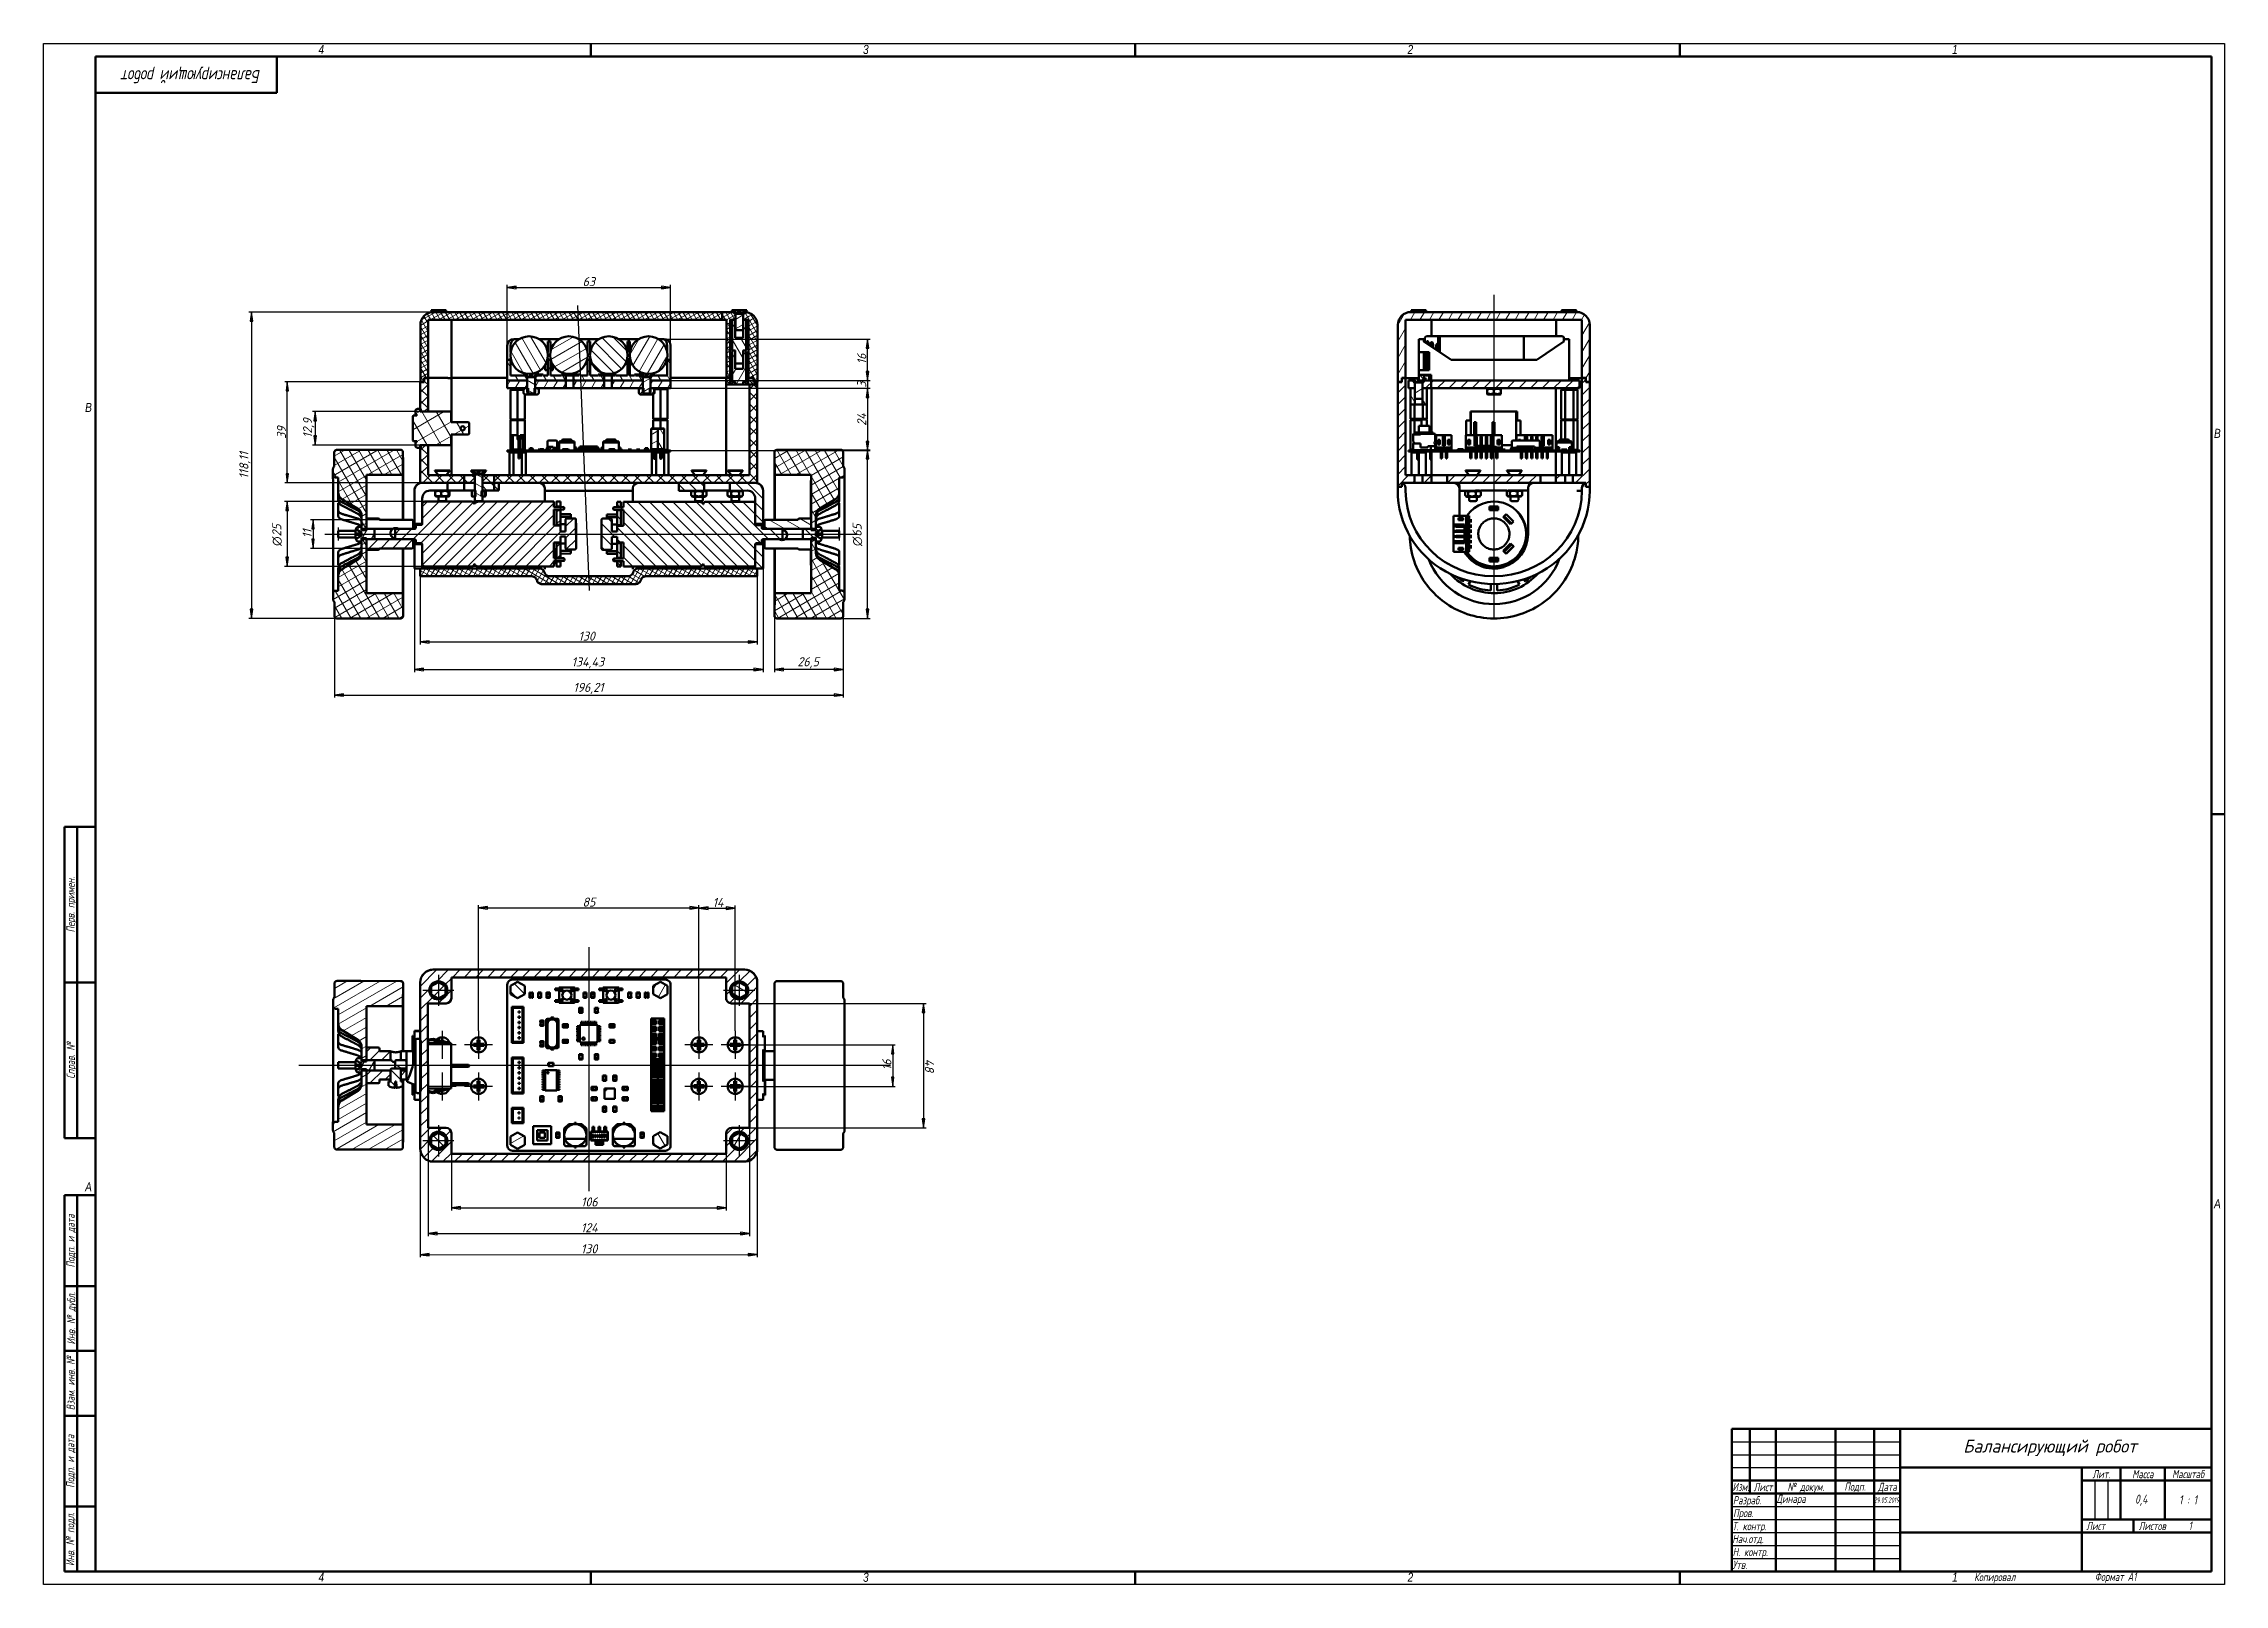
# Model space of a CAD drawing. Header units: millimetres. Extents: x 0 to 841, y 0 to 594.
import ezdxf
from ezdxf.enums import TextEntityAlignment as Align

# ---------------------------------------------------------------- set-up
doc = ezdxf.new("R2010")
doc.units = ezdxf.units.MM
for name, color, linetype, lineweight in [('Видимый контур (ГОСТ)', 7, 'Continuous', 50), ('Заголовок (ГОСТ)', 7, 'Continuous', 50), ('Кромка (ГОСТ)', 7, 'Continuous', 50), ('Маркер центра (ГОСТ)', 7, 'Continuous', 25), ('Обозначение (ГОСТ)', 7, 'Continuous', 25), ('Осевая линия (ГОСТ)', 7, 'Continuous', 25), ('Размер (ГОСТ)', 7, 'Continuous', 25), ('Штриховка (ГОСТ)', 7, 'Continuous', 18), ('Эскизная геометрия (ГОСТ)', 7, 'Continuous', 50)]:
    doc.layers.add(name, color=color, linetype=linetype, lineweight=lineweight)
doc.styles.add('Альтернативный текст (ГОСТ)', font='', dxfattribs={"width": 0.8})
doc.styles.add('Обычный текст (ГОСТ)', font='GOST Common Italic.ttf')
doc.styles.add('Стиль текста110', font='GOST Common Italic.ttf', dxfattribs={"width": 0.8})
doc.styles.add('Стиль текста112', font='GOST Common Italic.ttf', dxfattribs={"width": 0.8})
doc.styles.add('Стиль текста120', font='GOST Common Italic.ttf', dxfattribs={"width": 0.9})
doc.styles.add('Стиль текста137', font='GOST Common Italic.ttf', dxfattribs={"width": 0.7})
doc.styles.add('Стиль текста139', font='GOST Common Italic.ttf', dxfattribs={"width": 0.7})
doc.styles.add('Стиль текста70', font='GOST Common Italic.ttf')
doc.styles.add('Стиль текста81', font='GOST Common Italic.ttf', dxfattribs={"width": 0.8})
doc.styles.add('Стиль текста87', font='GOST Common Italic.ttf')
doc.styles.get('Альтернативный текст (ГОСТ)').set_extended_font_data('Arial', italic=True)
doc.dimstyles.new('Обычный (ГОСТ)', dxfattribs={"dimtxt": 3.5, "dimasz": 3.5, "dimexe": 1, "dimexo": 0, "dimgap": 0.5, "dimtad": 1, "dimrnd": 1e-08, "dimtxsty": 'Обычный текст (ГОСТ)', "dimblk": 'Filled-1', "dimcen": 0.09, "dimdle": 15, "dimclrd": 256, "dimclre": 256, "dimclrt": 256, "dimazin": 2, "dimtfac": 0.714286, "dimtdec": 3, "dimtmove": 0, "dimatfit": 3, "dimfxl": 1, "dimtolj": 1, "dimlwd": 25, "dimlwe": 25, "dimarcsym": 0})
pattern_1 = [(45, (0, 0), (-2.245064, 2.245064), [])]
pattern_2 = [(135.0002, (0, 0), (-2.245056, -2.245072), [])]
pattern_3 = [(120.00018, (0, 0), (-2.749626, -1.587508), [])]
pattern_4 = [(30, (0, 0), (-1.587501, 2.74963), [])]
pattern_5 = [(150.00025, (0, 0), (-1.587488, -2.749637), [])]
pattern_6 = [(60, (0, 0), (-2.74963, 1.587501), [])]

msp = doc.modelspace()

# ---------------------------------------------------------------- blocks, each defined once
blk = doc.blocks.new('ГОСТ - Доп. графы 1')
at = {"layer": 'Эскизная геометрия (ГОСТ)'}
for p, q in [((-12, 0), (-12, 145)), ((-12, 145), (0, 145)), ((-7, 145), (-7, 0)), ((-12, 110), (-7, 110)), ((-7, 110), (0, 110)), ((-12, 85), (-7, 85)), ((-7, 85), (0, 85)), ((-12, 60), (-7, 60)), ((-7, 60), (0, 60)), ((-12, 25), (-7, 25)), ((-7, 25), (0, 25)), ((0, 0), (-12, 0))]:
    blk.add_line(p, q, dxfattribs=at)
at = {"layer": 'Обозначение (ГОСТ)', "char_height": 3.17, "attachment_point": 5, "rotation": 90, "style": 'Альтернативный текст (ГОСТ)'}
for s, insert, width in [('\\fGOST Common|b0|i1;\\H3.1700;Подп. и дата', (-9.37, 127.41), 34.7679), ('\\fGOST Common|b0|i1;\\H3.1700;Инв. № дубл.', (-8.95, 97.55), 24.8438), ('\\fGOST Common|b0|i1;\\H3.1700;Взам. инв. №', (-9.58, 72.53), 24.8669), ('\\fGOST Common|b0|i1;\\H3.1700;Подп. и дата', (-9.5, 42.47), 35.1486), ('\\fGOST Common|b0|i1;\\H3.1700;Инв. № подл.', (-9.5, 12.41), 24.9618)]:
    blk.add_mtext(s, dxfattribs=dict(at, insert=insert, width=width))
at = {"layer": 'Обозначение (ГОСТ)', "style": 'Стиль текста112', "width": 0.8}
for tag, p in [('Подп._и_дата_2', (-3.53, 127.51)), ('Инв._номер_дубликата', (-3.41, 97.47)), ('Взамен_инв._номера', (-3.46, 72.53)), ('Подп._и_дата_1', (-3.42, 42.35)), ('ИНВЕНТАРНЫЙ_НОМЕР', (-3.33, 12.68))]:
    blk.add_attdef(tag, text='', height=3.17, rotation=90, dxfattribs=at).set_placement(p, align=Align.MIDDLE_CENTER)
blk = doc.blocks.new('ГОСТ - Доп. графы 2')
at = {"layer": 'Эскизная геометрия (ГОСТ)'}
for p, q in [((-12, 0), (-12, 120)), ((-12, 120), (0, 120)), ((-7, 0), (-7, 120)), ((-12, 60), (0, 60)), ((0, 0), (-12, 0))]:
    blk.add_line(p, q, dxfattribs=at)
at = {"layer": 'Обозначение (ГОСТ)', "char_height": 3.17, "attachment_point": 5, "rotation": 90, "style": 'Альтернативный текст (ГОСТ)'}
for s, insert, width in [('\\fGOST Common|b0|i1;\\H3.1700;Перв. примен.', (-9.19, 90.05), 60.0143), ('\\fGOST Common|b0|i1;\\H3.1700;Справ. №', (-9.1, 30), 59.9357)]:
    blk.add_mtext(s, dxfattribs=dict(at, insert=insert, width=width))
at = {"layer": 'Обозначение (ГОСТ)', "style": 'Стиль текста112', "width": 0.8}
for tag, p in [('Первичная_применяемость', (-3.65, 90.03)), ('Справочный_номер', (-3.55, 30.02))]:
    blk.add_attdef(tag, text='', height=3.17, rotation=90, dxfattribs=at).set_placement(p, align=Align.MIDDLE_CENTER)
blk = doc.blocks.new('ГОСТ - Доп. графы 3')
at = {"layer": 'Эскизная геометрия (ГОСТ)'}
for p, q in [((0, 0), (70, 0)), ((70, 0), (70, -14)), ((70, -14), (0, -14))]:
    blk.add_line(p, q, dxfattribs=at)
at = {"layer": 'Обозначение (ГОСТ)', "style": 'Стиль текста110', "width": 0.8}
blk.add_attdef('ОБОЗНАЧЕНИЕ_001', (63.79, -5.22), '', height=5, rotation=180, dxfattribs=at)
blk = doc.blocks.new('Основные надписи ГОСТ - Форма 1')
at = {"layer": 'Заголовок (ГОСТ)'}
for p, q in [((0, 55), (185, 55)), ((0, 0), (0, 55)), ((0, 0), (0, 55)), ((7, 55), (7, 30)), ((17, 55), (17, 0)), ((40, 55), (40, 0)), ((55, 55), (55, 0)), ((65, 55), (65, 0)), ((185, 0), (185, 55)), ((0, 35), (65, 35)), ((65, 40), (185, 40)), ((135, 40), (135, 0)), ((135, 35), (185, 35)), ((150, 40), (150, 20)), ((167, 40), (167, 20)), ((0, 30), (65, 30)), ((135, 20), (185, 20)), ((155, 20), (155, 15)), ((65, 15), (185, 15)), ((185, 0), (0, 0))]:
    blk.add_line(p, q, dxfattribs=at)
at = {"layer": 'Заголовок (ГОСТ)', "linetype": 'Continuous', "lineweight": 25}
for p, q in [((0, 50), (65, 50)), ((0, 45), (65, 45)), ((0, 40), (65, 40)), ((140, 35), (140, 20)), ((145, 35), (145, 20)), ((0, 25), (65, 25)), ((0, 20), (65, 20)), ((0, 15), (65, 15)), ((0, 10), (65, 10)), ((0, 5), (65, 5))]:
    blk.add_line(p, q, dxfattribs=at)
at = {"layer": 'Заголовок (ГОСТ)', "char_height": 3.17, "style": 'Альтернативный текст (ГОСТ)'}
for s, insert, width, attachment_point in [('\\fGOST Common|b0|i1;\\H3.1700;Изм.', (3.5, 32.56), 6.9635, 5), ('\\fGOST Common|b0|i1;\\H3.1700;Лист', (12.1, 32.5), 10.0029, 5), ('\\A0;\\fGOST Common|b0|i1;\\H3.1700;№ докум.', (28.58, 32.16), 22.9069, 5), ('\\fGOST Common|b0|i1;\\H3.1700;Подп.', (47.56, 32.45), 14.879, 5), ('\\fGOST Common|b0|i1;\\H3.1700;Дата', (60.02, 32.24), 9.9614, 5), ('\\fGOST Common|b0|i1;\\H3.1700;Лит.', (142.52, 37.49), 14.9766, 5), ('\\fGOST Common|b0|i1;\\H3.1700;Масса', (158.55, 37.51), 16.9878, 5), ('\\fGOST Common|b0|i1;\\H3.1700;Масштаб', (176.02, 37.53), 17.8316, 5), ('\\fGOST Common|b0|i1;\\H3.1700;Разраб.', (0.47, 27), 16.9971, 4), ('\\fGOST Common|b0|i1;\\H3.1700;Пров.', (0.56, 22.08), 17.0192, 4), ('\\A0;\\fGOST Common|b0|i1;\\H3.1700;Т. контр.', (0.23, 17.01), 16.9554, 4), ('\\fGOST Common|b0|i1;\\H3.1700;Лист', (140.37, 17.5), 10.5071, 5), ('\\A1;', (150.6, 17.54), 8.8313, 5), ('\\fGOST Common|b0|i1;\\H3.1700;Листов', (162.21, 17.5), 14.3668, 5), ('\\fGOST Common|b0|i1;\\H3.1700;Н. контр.', (0.36, 7.05), 16.9999, 4), ('\\fGOST Common|b0|i1;\\H3.1700;Утв.', (0.34, 2.52), 17.0083, 4), ('\\fGOST Common|b0|i1;\\H3.1700;Копировал', (93.48, -0.59), 19.7871, 1)]:
    blk.add_mtext(s, dxfattribs=dict(at, insert=insert, width=width, attachment_point=attachment_point))
at = {"layer": 'Заголовок (ГОСТ)'}
for tag, height, style, width, p in [('Изм1', 2.89, 'Стиль текста137', 0.7, (3.51, 52.52)), ('Лист1', 2.89, 'Стиль текста137', 0.7, (12.03, 52.52)), ('Докум1', 2.89, 'Стиль текста137', 0.7, (28.54, 52.48)), ('Изм3', 2.89, 'Стиль текста137', 0.7, (3.5, 42.5)), ('Изм2', 2.89, 'Стиль текста137', 0.7, (3.5, 47.52)), ('Лист3', 2.89, 'Стиль текста137', 0.7, (12.01, 42.51)), ('Лист2', 2.89, 'Стиль текста137', 0.7, (12.01, 47.5)), ('Докум3', 2.89, 'Стиль текста137', 0.7, (28.51, 42.48)), ('Докум2', 2.89, 'Стиль текста137', 0.7, (28.53, 47.5)), ('Изм4', 2.89, 'Стиль текста137', 0.7, (3.51, 37.5)), ('Лист4', 2.89, 'Стиль текста137', 0.7, (12, 37.53)), ('Докум4', 2.89, 'Стиль текста137', 0.7, (28.51, 37.52)), ('ЗАГОЛОВОК', 5, 'Стиль текста110', 0.8, (100.03, 29.98)), ('Литера', 3.5, 'Стиль текста81', 0.8, (137.52, 27.25)), ('Литера2', 3.5, 'Стиль текста81', 0.8, (142.51, 27.22)), ('Литера3', 3.5, 'Стиль текста81', 0.8, (147.52, 27.21)), ('Тип_документа', 3.17, 'Стиль текста112', 0.8, (100.08, 17.56)), ('Материал_Класс', 3.5, 'Стиль текста120', 0.9, (99.98, 7.54))]:
    blk.add_attdef(tag, text='', height=height, dxfattribs=dict(at, style=style, width=width)).set_placement(p, align=Align.MIDDLE_CENTER)
for tag, height, style, width, p in [('Подп1', 2.89, 'Стиль текста137', 0.7, (40.01, 52.51)), ('Дата1', 2, 'Стиль текста139', 0.7, (55.01, 52.51)), ('Подп2', 2.89, 'Стиль текста137', 0.7, (40.01, 47.5)), ('Подп3', 2.89, 'Стиль текста137', 0.7, (40.01, 42.51)), ('Дата2', 2, 'Стиль текста139', 0.7, (55.01, 47.49)), ('Дата3', 2, 'Стиль текста139', 0.7, (55.02, 42.52)), ('Подп4', 2.89, 'Стиль текста137', 0.7, (40.01, 37.51)), ('Дата4', 2, 'Стиль текста139', 0.7, (55.02, 37.51)), ('Разработал_Подп.', 2.89, 'Стиль текста137', 0.7, (40.05, 27.51)), ('ПРОВЕРИЛ', 3.17, 'Стиль текста112', 0.8, (17.41, 22.53)), ('ТЕХНОЛОГ', 3.17, 'Стиль текста112', 0.8, (17.33, 17.54)), ('Проверил_Подп.', 2.89, 'Стиль текста137', 0.7, (40.05, 22.52)), ('Технолог_Подп.', 2.89, 'Стиль текста137', 0.7, (40.05, 17.51)), ('ДАТА_ПРОВЕРКИ', 2, 'Стиль текста139', 0.7, (55.02, 22.51)), ('Технолог_Дата', 2, 'Стиль текста139', 0.7, (55.01, 17.5)), ('НОРМОКОНТРОЛЬ', 3.17, 'Стиль текста112', 0.8, (17.37, 7.48)), ('НАЧ._ОТДЕЛА', 3.17, 'Стиль текста112', 0.8, (17.46, 12.45)), ('Руководитель_Подп.', 2.89, 'Стиль текста137', 0.7, (40.01, 12.5)), ('Нормоконтроль_Подп.', 2.89, 'Стиль текста137', 0.7, (40.05, 7.52)), ('ДАТА_НОРМОКОНТРОЛЯ', 2, 'Стиль текста139', 0.7, (55.02, 7.51)), ('Руководитель_Дата', 2, 'Стиль текста139', 0.7, (55.01, 12.51)), ('УТВЕРДИЛ', 3.17, 'Стиль текста112', 0.8, (17.4, 2.51)), ('Утвердил_Подп.', 2.89, 'Стиль текста137', 0.7, (40.05, 2.51)), ('ДАТА_УТВЕРЖДЕНИЯ', 2, 'Стиль текста139', 0.7, (55.01, 2.5))]:
    blk.add_attdef(tag, text='', height=height, dxfattribs=dict(at, style=style, width=width)).set_placement(p, align=Align.MIDDLE_LEFT)
at = {"layer": 'Заголовок (ГОСТ)', "style": 'Стиль текста87'}
blk.add_attdef('ОБОЗНАЧЕНИЕ_001', (89.27, 45.81), '', height=5, dxfattribs=at)
at = {"layer": 'Заголовок (ГОСТ)'}
for tag, p, height, style, width in [('АВТОР_001', (17.21, 26.38), 3.17, 'Стиль текста112', 0.8), ('ДАТА_СОЗДАНИЯ_001', (54.84, 26.51), 2, 'Стиль текста139', 0.7), ('Масса_001', (155.56, 26.13), 3.5, 'Стиль текста81', 0.8), ('Масштаб_001', (172.52, 25.85), 3.5, 'Стиль текста81', 0.8), ('Листов_001', (176.23, 15.99), 3.17, 'Стиль текста112', 0.8), ('Должность_руководителя_001', (0.22, 10.93), 3.17, 'Стиль текста112', 0.8)]:
    blk.add_attdef(tag, p, '', height=height, dxfattribs=dict(at, style=style, width=width))
at = {"layer": 'Заголовок (ГОСТ)', "style": 'Стиль текста120', "width": 0.9}
for tag, p in [('Материал_Наим.', (133.71, 9.75)), ('Материал_ГОСТ', (134.04, 4.06))]:
    blk.add_attdef(tag, text='', height=3.5, dxfattribs=at).set_placement(p, align=Align.MIDDLE_RIGHT)
at = {"layer": 'Заголовок (ГОСТ)', "style": 'Стиль текста70'}
blk.add_attdef('ОРГАНИЗАЦИЯ', text='', height=3.5, dxfattribs=at).set_placement((160.02, 7.6), align=Align.MIDDLE_CENTER)
blk = doc.blocks.new('Рамки ГОСТ_ граница 594x841')
at = {"layer": 'Кромка (ГОСТ)', "lineweight": 25}
for p, q in [((0, 0), (0, 594)), ((0, 594), (841, 594)), ((841, 594), (841, 0)), ((841, 0), (0, 0))]:
    blk.add_line(p, q, dxfattribs=at)
at = {"layer": 'Кромка (ГОСТ)'}
for p, q in [((836, 589), (20, 589)), ((20, 589), (20, 5)), ((211, 589), (211, 594)), ((421, 589), (421, 594)), ((631, 589), (631, 594)), ((836, 5), (836, 589)), ((836, 297), (841, 297)), ((20, 5), (836, 5)), ((211, 5), (211, 0)), ((421, 5), (421, 0)), ((631, 5), (631, 0))]:
    blk.add_line(p, q, dxfattribs=at)
at = {"layer": 'Кромка (ГОСТ)', "attachment_point": 1, "style": 'Альтернативный текст (ГОСТ)'}
for s, insert, char_height in [('\\A1;\\fArial|b0|i1;\\H3.5000;4', (106, 593.5), 3.5), ('\\A1;\\fArial|b0|i1;\\H3.5000;3', (316, 593.5), 3.5), ('\\A1;\\fArial|b0|i1;\\H3.5000;2', (526, 593.5), 3.5), ('\\A1;\\fArial|b0|i1;\\H3.5000;1', (736, 593.5), 3.5), ('\\A1;\\fArial|b0|i1;\\H3.5000;B', (16, 455.5), 3.5), ('\\A1;\\fArial|b0|i1;\\H3.5000;B', (837, 445.5), 3.5), ('\\A1;\\fArial|b0|i1;\\H3.5000;A', (16, 155), 3.5), ('\\A1;\\fArial|b0|i1;\\H3.5000;A', (837, 148.5), 3.5), ('\\A1;\\fArial|b0|i1;\\H3.5000;4', (106, 4.5), 3.5), ('\\A1;\\fArial|b0|i1;\\H3.5000;3', (316, 4.5), 3.5), ('\\A1;\\fArial|b0|i1;\\H3.5000;2', (526, 4.5), 3.5), ('\\A1;\\fArial|b0|i1;\\H3.5000;1', (736, 4.5), 3.5), ('\\A1;\\fGOST Common|b0|i1;\\H3.1700;Формат A1', (791, 4.5), 3.17)]:
    blk.add_mtext(s, dxfattribs=dict(at, insert=insert, char_height=char_height))
blk = doc.blocks.new('Filled-1')
at = {"color": 0}
for p, q in [((0, 0), (-1, 0.14)), ((-1, 0.14), (-1, -0.14)), ((-1, 0), (0, 0)), ((-1, -0.14), (0, 0))]:
    blk.add_line(p, q, dxfattribs=at)
at = {"color": 0, "flags": 128}
blk.add_lwpolyline([(-1, -0.14), (0, 0), (-1, 0.14), (-1, -0.14)], dxfattribs=at)
at = {"color": 0}
blk.add_solid([(-1, -0.14), (0, 0), (-1, 0.14), (-1, -0.14)], dxfattribs=at)
blk = doc.blocks.new('*D8')
at = {"layer": 'Defpoints', "color": 0, "linetype": 'Continuous', "transparency": 16777216}
for p in [(150.3, 490.53), (80.18, 372.41), (137.64, 372.41)]:
    blk.add_point(p, dxfattribs=at)
at = {"layer": 'Размер (ГОСТ)', "linetype": 'Continuous', "lineweight": 25, "transparency": 16777216}
for p, q in [((150.3, 490.53), (79.18, 490.53)), ((80.18, 487.03), (80.18, 375.91)), ((137.64, 372.41), (79.18, 372.41))]:
    blk.add_line(p, q, dxfattribs=at)
at = {"layer": 'Размер (ГОСТ)', "linetype": 'Continuous', "lineweight": 25, "transparency": 16777216, "xscale": 3.5, "yscale": 3.5, "zscale": 3.5}
for p, rotation in [((80.18, 490.53), 90), ((80.18, 372.41), 270)]:
    blk.add_blockref('Filled-1', p, dxfattribs=dict(at, rotation=rotation))
at = {"layer": 'Размер (ГОСТ)', "linetype": 'Continuous', "lineweight": 25, "transparency": 16777216, "insert": (75.48, 426.22), "char_height": 3.5, "attachment_point": 1, "rotation": 90, "style": 'Обычный текст (ГОСТ)'}
blk.add_mtext('\\A1;118,11', dxfattribs=at)
blk = doc.blocks.new('*D9')
at = {"layer": 'Defpoints', "color": 0, "linetype": 'Continuous', "transparency": 16777216}
for p in [(112.14, 373.39), (308.35, 375.93), (308.35, 342.86)]:
    blk.add_point(p, dxfattribs=at)
at = {"layer": 'Размер (ГОСТ)', "linetype": 'Continuous', "lineweight": 25, "transparency": 16777216}
for p, q in [((112.14, 373.39), (112.14, 341.86)), ((308.35, 375.93), (308.35, 341.86)), ((115.64, 342.86), (304.85, 342.86))]:
    blk.add_line(p, q, dxfattribs=at)
at = {"layer": 'Размер (ГОСТ)', "linetype": 'Continuous', "lineweight": 25, "transparency": 16777216, "xscale": 3.5, "yscale": 3.5, "zscale": 3.5, "rotation": 180}
blk.add_blockref('Filled-1', (112.14, 342.86), dxfattribs=at)
at = {"layer": 'Размер (ГОСТ)', "linetype": 'Continuous', "lineweight": 25, "transparency": 16777216, "xscale": 3.5, "yscale": 3.5, "zscale": 3.5}
blk.add_blockref('Filled-1', (308.35, 342.86), dxfattribs=at)
at = {"layer": 'Размер (ГОСТ)', "linetype": 'Continuous', "lineweight": 25, "transparency": 16777216, "insert": (204.27, 347.56), "char_height": 3.5, "attachment_point": 1, "style": 'Обычный текст (ГОСТ)'}
blk.add_mtext('\\A1;196,21', dxfattribs=at)
blk = doc.blocks.new('*D10')
at = {"layer": 'Defpoints', "color": 0, "linetype": 'Continuous', "transparency": 16777216}
for p in [(145.24, 388.64), (275.24, 388.64), (275.24, 363.33)]:
    blk.add_point(p, dxfattribs=at)
at = {"layer": 'Размер (ГОСТ)', "linetype": 'Continuous', "lineweight": 25, "transparency": 16777216}
for p, q in [((145.24, 388.64), (145.24, 362.33)), ((275.24, 388.64), (275.24, 362.33)), ((148.74, 363.33), (271.74, 363.33))]:
    blk.add_line(p, q, dxfattribs=at)
at = {"layer": 'Размер (ГОСТ)', "linetype": 'Continuous', "lineweight": 25, "transparency": 16777216, "xscale": 3.5, "yscale": 3.5, "zscale": 3.5, "rotation": 180}
blk.add_blockref('Filled-1', (145.24, 363.33), dxfattribs=at)
at = {"layer": 'Размер (ГОСТ)', "linetype": 'Continuous', "lineweight": 25, "transparency": 16777216, "xscale": 3.5, "yscale": 3.5, "zscale": 3.5}
blk.add_blockref('Filled-1', (275.24, 363.33), dxfattribs=at)
at = {"layer": 'Размер (ГОСТ)', "linetype": 'Continuous', "lineweight": 25, "transparency": 16777216, "insert": (206.25, 367.33), "char_height": 3.5, "attachment_point": 1, "style": 'Обычный текст (ГОСТ)'}
blk.add_mtext('\\A1;130', dxfattribs=at)
blk = doc.blocks.new('*D11')
at = {"layer": 'Defpoints', "color": 0, "linetype": 'Continuous', "transparency": 16777216}
for p in [(143.02, 391.67), (277.45, 391.66), (277.45, 352.69)]:
    blk.add_point(p, dxfattribs=at)
at = {"layer": 'Размер (ГОСТ)', "linetype": 'Continuous', "lineweight": 25, "transparency": 16777216}
for p, q in [((143.02, 391.67), (143.02, 351.69)), ((277.45, 391.66), (277.45, 351.69)), ((146.52, 352.69), (273.95, 352.69))]:
    blk.add_line(p, q, dxfattribs=at)
at = {"layer": 'Размер (ГОСТ)', "linetype": 'Continuous', "lineweight": 25, "transparency": 16777216, "xscale": 3.5, "yscale": 3.5, "zscale": 3.5, "rotation": 180}
blk.add_blockref('Filled-1', (143.02, 352.69), dxfattribs=at)
at = {"layer": 'Размер (ГОСТ)', "linetype": 'Continuous', "lineweight": 25, "transparency": 16777216, "xscale": 3.5, "yscale": 3.5, "zscale": 3.5}
blk.add_blockref('Filled-1', (277.45, 352.69), dxfattribs=at)
at = {"layer": 'Размер (ГОСТ)', "linetype": 'Continuous', "lineweight": 25, "transparency": 16777216, "insert": (203.61, 357.39), "char_height": 3.5, "attachment_point": 1, "style": 'Обычный текст (ГОСТ)'}
blk.add_mtext('\\A1;134,43', dxfattribs=at)
blk = doc.blocks.new('*D12')
at = {"layer": 'Defpoints', "color": 0, "linetype": 'Continuous', "transparency": 16777216}
for p in [(93.97, 463.64), (145.24, 463.64), (145.24, 424.64)]:
    blk.add_point(p, dxfattribs=at)
at = {"layer": 'Размер (ГОСТ)', "linetype": 'Continuous', "lineweight": 25, "transparency": 16777216}
for p, q in [((145.24, 463.64), (92.97, 463.64)), ((93.97, 428.14), (93.97, 460.14)), ((145.24, 424.64), (92.97, 424.64))]:
    blk.add_line(p, q, dxfattribs=at)
at = {"layer": 'Размер (ГОСТ)', "linetype": 'Continuous', "lineweight": 25, "transparency": 16777216, "xscale": 3.5, "yscale": 3.5, "zscale": 3.5}
for p, rotation in [((93.97, 463.64), 90), ((93.97, 424.64), 270)]:
    blk.add_blockref('Filled-1', p, dxfattribs=dict(at, rotation=rotation))
at = {"layer": 'Размер (ГОСТ)', "linetype": 'Continuous', "lineweight": 25, "transparency": 16777216, "insert": (89.97, 441.63), "char_height": 3.5, "attachment_point": 1, "rotation": 90, "style": 'Обычный текст (ГОСТ)'}
blk.add_mtext('\\A1;39', dxfattribs=at)
blk = doc.blocks.new('*D13')
at = {"layer": 'Defpoints', "color": 0, "linetype": 'Continuous', "transparency": 16777216}
for p in [(145.42, 452.14), (104.75, 439.24), (145.42, 439.24)]:
    blk.add_point(p, dxfattribs=at)
at = {"layer": 'Размер (ГОСТ)', "linetype": 'Continuous', "lineweight": 25, "transparency": 16777216}
for p, q in [((145.42, 452.14), (103.75, 452.14)), ((104.75, 448.64), (104.75, 442.74)), ((145.42, 439.24), (103.75, 439.24))]:
    blk.add_line(p, q, dxfattribs=at)
at = {"layer": 'Размер (ГОСТ)', "linetype": 'Continuous', "lineweight": 25, "transparency": 16777216, "xscale": 3.5, "yscale": 3.5, "zscale": 3.5}
for p, rotation in [((104.75, 452.14), 90), ((104.75, 439.24), 270)]:
    blk.add_blockref('Filled-1', p, dxfattribs=dict(at, rotation=rotation))
at = {"layer": 'Размер (ГОСТ)', "linetype": 'Continuous', "lineweight": 25, "transparency": 16777216, "insert": (100.05, 441.97), "char_height": 3.5, "attachment_point": 1, "rotation": 90, "style": 'Обычный текст (ГОСТ)'}
blk.add_mtext('\\A1;12,9', dxfattribs=at)
blk = doc.blocks.new('*D14')
at = {"layer": 'Defpoints', "color": 0, "linetype": 'Continuous', "transparency": 16777216}
for p in [(182.03, 417.45), (93.93, 392.46), (182.68, 392.46)]:
    blk.add_point(p, dxfattribs=at)
at = {"layer": 'Размер (ГОСТ)', "linetype": 'Continuous', "lineweight": 25, "transparency": 16777216}
for p, q in [((182.03, 417.45), (92.93, 417.45)), ((93.93, 413.95), (93.93, 395.96)), ((182.68, 392.46), (92.93, 392.46))]:
    blk.add_line(p, q, dxfattribs=at)
at = {"layer": 'Размер (ГОСТ)', "linetype": 'Continuous', "lineweight": 25, "transparency": 16777216, "xscale": 3.5, "yscale": 3.5, "zscale": 3.5}
for p, rotation in [((93.93, 417.45), 90), ((93.93, 392.46), 270)]:
    blk.add_blockref('Filled-1', p, dxfattribs=dict(at, rotation=rotation))
at = {"layer": 'Размер (ГОСТ)', "linetype": 'Continuous', "lineweight": 25, "transparency": 16777216, "insert": (88.17, 400.36), "char_height": 3.5, "attachment_point": 1, "rotation": 90, "style": 'Обычный текст (ГОСТ)'}
blk.add_mtext('\\A1;\\fAIGDT|b0|i0;\\H3.5000;n\\fGOST Common|b0|i1;\\H3.5000;25', dxfattribs=at)
blk = doc.blocks.new('*D15')
at = {"layer": 'Defpoints', "color": 0, "linetype": 'Continuous', "transparency": 16777216}
for p in [(135.76, 410.41), (103.89, 399.41), (135.77, 399.41)]:
    blk.add_point(p, dxfattribs=at)
at = {"layer": 'Размер (ГОСТ)', "linetype": 'Continuous', "lineweight": 25, "transparency": 16777216}
for p, q in [((135.76, 410.41), (102.89, 410.41)), ((103.89, 406.91), (103.89, 402.91)), ((135.77, 399.41), (102.89, 399.41))]:
    blk.add_line(p, q, dxfattribs=at)
at = {"layer": 'Размер (ГОСТ)', "linetype": 'Continuous', "lineweight": 25, "transparency": 16777216, "xscale": 3.5, "yscale": 3.5, "zscale": 3.5}
for p, rotation in [((103.89, 410.41), 90), ((103.89, 399.41), 270)]:
    blk.add_blockref('Filled-1', p, dxfattribs=dict(at, rotation=rotation))
at = {"layer": 'Размер (ГОСТ)', "linetype": 'Continuous', "lineweight": 25, "transparency": 16777216, "insert": (99.89, 403.37), "char_height": 3.5, "attachment_point": 1, "rotation": 90, "style": 'Обычный текст (ГОСТ)'}
blk.add_mtext('\\A1;11', dxfattribs=at)
blk = doc.blocks.new('*D16')
at = {"layer": 'Defpoints', "color": 0, "linetype": 'Continuous', "transparency": 16777216}
for p in [(241.78, 461.11), (239.31, 437.11), (317.75, 437.11)]:
    blk.add_point(p, dxfattribs=at)
at = {"layer": 'Размер (ГОСТ)', "linetype": 'Continuous', "lineweight": 25, "transparency": 16777216}
for p, q in [((241.78, 461.11), (318.75, 461.11)), ((317.75, 457.61), (317.75, 440.61)), ((239.31, 437.11), (318.75, 437.11))]:
    blk.add_line(p, q, dxfattribs=at)
at = {"layer": 'Размер (ГОСТ)', "linetype": 'Continuous', "lineweight": 25, "transparency": 16777216, "xscale": 3.5, "yscale": 3.5, "zscale": 3.5}
for p, rotation in [((317.75, 461.11), 90), ((317.75, 437.11), 270)]:
    blk.add_blockref('Filled-1', p, dxfattribs=dict(at, rotation=rotation))
at = {"layer": 'Размер (ГОСТ)', "linetype": 'Continuous', "lineweight": 25, "transparency": 16777216, "insert": (313.75, 446.66), "char_height": 3.5, "attachment_point": 1, "rotation": 90, "style": 'Обычный текст (ГОСТ)'}
blk.add_mtext('\\A1;24', dxfattribs=at)
blk = doc.blocks.new('*D17')
at = {"layer": 'Defpoints', "color": 0, "linetype": 'Continuous', "transparency": 16777216}
for p in [(239.28, 480.11), (317.75, 480.11), (241.78, 464.11)]:
    blk.add_point(p, dxfattribs=at)
at = {"layer": 'Размер (ГОСТ)', "linetype": 'Continuous', "lineweight": 25, "transparency": 16777216}
for p, q in [((239.28, 480.11), (318.75, 480.11)), ((317.75, 467.61), (317.75, 476.61)), ((241.78, 464.11), (318.75, 464.11))]:
    blk.add_line(p, q, dxfattribs=at)
at = {"layer": 'Размер (ГОСТ)', "linetype": 'Continuous', "lineweight": 25, "transparency": 16777216, "xscale": 3.5, "yscale": 3.5, "zscale": 3.5}
for p, rotation in [((317.75, 480.11), 90), ((317.75, 464.11), 270)]:
    blk.add_blockref('Filled-1', p, dxfattribs=dict(at, rotation=rotation))
at = {"layer": 'Размер (ГОСТ)', "linetype": 'Continuous', "lineweight": 25, "transparency": 16777216, "insert": (313.75, 470.39), "char_height": 3.5, "attachment_point": 1, "rotation": 90, "style": 'Обычный текст (ГОСТ)'}
blk.add_mtext('\\A1;16', dxfattribs=at)
blk = doc.blocks.new('*D18')
at = {"layer": 'Defpoints', "color": 0, "linetype": 'Continuous', "transparency": 16777216}
for p in [(241.78, 464.11), (241.78, 461.11), (317.75, 461.11)]:
    blk.add_point(p, dxfattribs=at)
at = {"layer": 'Размер (ГОСТ)', "linetype": 'Continuous', "lineweight": 25, "transparency": 16777216}
for p, q in [((317.75, 467.61), (317.75, 471.11)), ((241.78, 464.11), (318.75, 464.11)), ((317.75, 464.11), (317.75, 461.11)), ((241.78, 461.11), (318.75, 461.11)), ((317.75, 457.61), (317.75, 454.11))]:
    blk.add_line(p, q, dxfattribs=at)
at = {"layer": 'Размер (ГОСТ)', "linetype": 'Continuous', "lineweight": 25, "transparency": 16777216, "xscale": 3.5, "yscale": 3.5, "zscale": 3.5}
for p, rotation in [((317.75, 464.11), 270), ((317.75, 461.11), 90)]:
    blk.add_blockref('Filled-1', p, dxfattribs=dict(at, rotation=rotation))
at = {"layer": 'Размер (ГОСТ)', "linetype": 'Continuous', "lineweight": 25, "transparency": 16777216, "insert": (313.75, 461.37), "char_height": 3.5, "attachment_point": 1, "rotation": 90, "style": 'Обычный текст (ГОСТ)'}
blk.add_mtext('\\A1;3', dxfattribs=at)
blk = doc.blocks.new('*D19')
at = {"layer": 'Defpoints', "color": 0, "linetype": 'Continuous', "transparency": 16777216}
for p in [(241.78, 500), (178.78, 477.61), (241.78, 477.61)]:
    blk.add_point(p, dxfattribs=at)
at = {"layer": 'Размер (ГОСТ)', "linetype": 'Continuous', "lineweight": 25, "transparency": 16777216}
for p, q in [((178.78, 477.61), (178.78, 501)), ((182.28, 500), (238.28, 500)), ((241.78, 477.61), (241.78, 501))]:
    blk.add_line(p, q, dxfattribs=at)
at = {"layer": 'Размер (ГОСТ)', "linetype": 'Continuous', "lineweight": 25, "transparency": 16777216, "xscale": 3.5, "yscale": 3.5, "zscale": 3.5, "rotation": 180}
blk.add_blockref('Filled-1', (178.78, 500), dxfattribs=at)
at = {"layer": 'Размер (ГОСТ)', "linetype": 'Continuous', "lineweight": 25, "transparency": 16777216, "xscale": 3.5, "yscale": 3.5, "zscale": 3.5}
blk.add_blockref('Filled-1', (241.78, 500), dxfattribs=at)
at = {"layer": 'Размер (ГОСТ)', "linetype": 'Continuous', "lineweight": 25, "transparency": 16777216, "insert": (207.85, 504), "char_height": 3.5, "attachment_point": 1, "style": 'Обычный текст (ГОСТ)'}
blk.add_mtext('\\A1;63', dxfattribs=at)
blk = doc.blocks.new('*D20')
at = {"layer": 'Defpoints', "color": 0, "linetype": 'Continuous', "transparency": 16777216}
for p in [(281.85, 373.41), (308.35, 373.41), (281.85, 352.74)]:
    blk.add_point(p, dxfattribs=at)
at = {"layer": 'Размер (ГОСТ)', "linetype": 'Continuous', "lineweight": 25, "transparency": 16777216}
for p, q in [((281.85, 373.41), (281.85, 351.74)), ((308.35, 373.41), (308.35, 351.74)), ((304.85, 352.74), (285.35, 352.74))]:
    blk.add_line(p, q, dxfattribs=at)
at = {"layer": 'Размер (ГОСТ)', "linetype": 'Continuous', "lineweight": 25, "transparency": 16777216, "xscale": 3.5, "yscale": 3.5, "zscale": 3.5, "rotation": 180}
blk.add_blockref('Filled-1', (281.85, 352.74), dxfattribs=at)
at = {"layer": 'Размер (ГОСТ)', "linetype": 'Continuous', "lineweight": 25, "transparency": 16777216, "xscale": 3.5, "yscale": 3.5, "zscale": 3.5}
blk.add_blockref('Filled-1', (308.35, 352.74), dxfattribs=at)
at = {"layer": 'Размер (ГОСТ)', "linetype": 'Continuous', "lineweight": 25, "transparency": 16777216, "insert": (290.7, 357.44), "char_height": 3.5, "attachment_point": 1, "style": 'Обычный текст (ГОСТ)'}
blk.add_mtext('\\A1;26,5', dxfattribs=at)
blk = doc.blocks.new('*D21')
at = {"layer": 'Defpoints', "color": 0, "linetype": 'Continuous', "transparency": 16777216}
for p in [(307.34, 437.41), (317.75, 437.41), (307.36, 372.41)]:
    blk.add_point(p, dxfattribs=at)
at = {"layer": 'Размер (ГОСТ)', "linetype": 'Continuous', "lineweight": 25, "transparency": 16777216}
for p, q in [((307.34, 437.41), (318.75, 437.41)), ((317.75, 375.91), (317.75, 433.91)), ((307.36, 372.41), (318.75, 372.41))]:
    blk.add_line(p, q, dxfattribs=at)
at = {"layer": 'Размер (ГОСТ)', "linetype": 'Continuous', "lineweight": 25, "transparency": 16777216, "xscale": 3.5, "yscale": 3.5, "zscale": 3.5}
for p, rotation in [((317.75, 437.41), 90), ((317.75, 372.41), 270)]:
    blk.add_blockref('Filled-1', p, dxfattribs=dict(at, rotation=rotation))
at = {"layer": 'Размер (ГОСТ)', "linetype": 'Continuous', "lineweight": 25, "transparency": 16777216, "insert": (311.98, 400.31), "char_height": 3.5, "attachment_point": 1, "rotation": 90, "style": 'Обычный текст (ГОСТ)'}
blk.add_mtext('\\A1;\\fAIGDT|b0|i0;\\H3.5000;n\\fGOST Common|b0|i1;\\H3.5000;65', dxfattribs=at)
blk = doc.blocks.new('*D22')
at = {"layer": 'Defpoints', "color": 0, "linetype": 'Continuous', "transparency": 16777216}
for p in [(252.74, 260.79), (167.74, 213.39), (252.74, 213.4)]:
    blk.add_point(p, dxfattribs=at)
at = {"layer": 'Размер (ГОСТ)', "linetype": 'Continuous', "lineweight": 25, "transparency": 16777216}
for p, q in [((167.74, 213.39), (167.74, 261.79)), ((171.24, 260.79), (249.24, 260.79)), ((252.74, 213.4), (252.74, 261.79))]:
    blk.add_line(p, q, dxfattribs=at)
at = {"layer": 'Размер (ГОСТ)', "linetype": 'Continuous', "lineweight": 25, "transparency": 16777216, "xscale": 3.5, "yscale": 3.5, "zscale": 3.5, "rotation": 180}
blk.add_blockref('Filled-1', (167.74, 260.79), dxfattribs=at)
at = {"layer": 'Размер (ГОСТ)', "linetype": 'Continuous', "lineweight": 25, "transparency": 16777216, "xscale": 3.5, "yscale": 3.5, "zscale": 3.5}
blk.add_blockref('Filled-1', (252.74, 260.79), dxfattribs=at)
at = {"layer": 'Размер (ГОСТ)', "linetype": 'Continuous', "lineweight": 25, "transparency": 16777216, "insert": (207.81, 264.79), "char_height": 3.5, "attachment_point": 1, "style": 'Обычный текст (ГОСТ)'}
blk.add_mtext('\\A1;85', dxfattribs=at)
blk = doc.blocks.new('*D23')
at = {"layer": 'Defpoints', "color": 0, "linetype": 'Continuous', "transparency": 16777216}
for p in [(266.74, 208), (266.7, 192), (327.44, 192)]:
    blk.add_point(p, dxfattribs=at)
at = {"layer": 'Размер (ГОСТ)', "linetype": 'Continuous', "lineweight": 25, "transparency": 16777216}
for p, q in [((266.74, 208), (328.44, 208)), ((327.44, 204.5), (327.44, 195.5)), ((266.7, 192), (328.44, 192))]:
    blk.add_line(p, q, dxfattribs=at)
at = {"layer": 'Размер (ГОСТ)', "linetype": 'Continuous', "lineweight": 25, "transparency": 16777216, "xscale": 3.5, "yscale": 3.5, "zscale": 3.5}
for p, rotation in [((327.44, 208), 90), ((327.44, 192), 270)]:
    blk.add_blockref('Filled-1', p, dxfattribs=dict(at, rotation=rotation))
at = {"layer": 'Размер (ГОСТ)', "linetype": 'Continuous', "lineweight": 25, "transparency": 16777216, "insert": (323.44, 198.28), "char_height": 3.5, "attachment_point": 1, "rotation": 90, "style": 'Обычный текст (ГОСТ)'}
blk.add_mtext('\\A1;16', dxfattribs=at)
blk = doc.blocks.new('*D24')
at = {"layer": 'Defpoints', "color": 0, "linetype": 'Continuous', "transparency": 16777216}
for p in [(266.74, 260.66), (252.74, 213.4), (266.74, 213.4)]:
    blk.add_point(p, dxfattribs=at)
at = {"layer": 'Размер (ГОСТ)', "linetype": 'Continuous', "lineweight": 25, "transparency": 16777216}
for p, q in [((252.74, 213.4), (252.74, 261.66)), ((266.74, 213.4), (266.74, 261.66)), ((256.24, 260.66), (263.24, 260.66))]:
    blk.add_line(p, q, dxfattribs=at)
at = {"layer": 'Размер (ГОСТ)', "linetype": 'Continuous', "lineweight": 25, "transparency": 16777216, "xscale": 3.5, "yscale": 3.5, "zscale": 3.5, "rotation": 180}
blk.add_blockref('Filled-1', (252.74, 260.66), dxfattribs=at)
at = {"layer": 'Размер (ГОСТ)', "linetype": 'Continuous', "lineweight": 25, "transparency": 16777216, "xscale": 3.5, "yscale": 3.5, "zscale": 3.5}
blk.add_blockref('Filled-1', (266.74, 260.66), dxfattribs=at)
at = {"layer": 'Размер (ГОСТ)', "linetype": 'Continuous', "lineweight": 25, "transparency": 16777216, "insert": (257.98, 264.66), "char_height": 3.5, "attachment_point": 1, "style": 'Обычный текст (ГОСТ)'}
blk.add_mtext('\\A1;14', dxfattribs=at)
blk = doc.blocks.new('*D25')
at = {"layer": 'Defpoints', "color": 0, "linetype": 'Continuous', "transparency": 16777216}
for p in [(145.24, 167.99), (275.24, 168), (275.24, 127.12)]:
    blk.add_point(p, dxfattribs=at)
at = {"layer": 'Размер (ГОСТ)', "linetype": 'Continuous', "lineweight": 25, "transparency": 16777216}
for p, q in [((145.24, 167.99), (145.24, 126.11)), ((275.24, 168), (275.24, 126.12)), ((148.74, 127.11), (271.74, 127.12))]:
    blk.add_line(p, q, dxfattribs=at)
at = {"layer": 'Размер (ГОСТ)', "linetype": 'Continuous', "lineweight": 25, "transparency": 16777216, "xscale": 3.5, "yscale": 3.5, "zscale": 3.5}
for p, rotation in [((145.24, 127.11), 180.0028974018534), ((275.24, 127.12), 0.002897401853368979)]:
    blk.add_blockref('Filled-1', p, dxfattribs=dict(at, rotation=rotation))
at = {"layer": 'Размер (ГОСТ)', "linetype": 'Continuous', "lineweight": 25, "transparency": 16777216, "insert": (207.21, 131.11), "char_height": 3.5, "attachment_point": 1, "rotation": 0.0029, "style": 'Обычный текст (ГОСТ)'}
blk.add_mtext('\\A1;130', dxfattribs=at)
blk = doc.blocks.new('*D26')
at = {"layer": 'Defpoints', "color": 0, "linetype": 'Continuous', "transparency": 16777216}
for p in [(157.24, 165.99), (263.24, 166), (263.24, 145.19)]:
    blk.add_point(p, dxfattribs=at)
at = {"layer": 'Размер (ГОСТ)', "linetype": 'Continuous', "lineweight": 25, "transparency": 16777216}
for p, q in [((157.24, 165.99), (157.24, 144.19)), ((263.24, 166), (263.24, 144.19)), ((160.74, 145.19), (259.74, 145.19))]:
    blk.add_line(p, q, dxfattribs=at)
at = {"layer": 'Размер (ГОСТ)', "linetype": 'Continuous', "lineweight": 25, "transparency": 16777216, "xscale": 3.5, "yscale": 3.5, "zscale": 3.5, "rotation": 180}
blk.add_blockref('Filled-1', (157.24, 145.19), dxfattribs=at)
at = {"layer": 'Размер (ГОСТ)', "linetype": 'Continuous', "lineweight": 25, "transparency": 16777216, "xscale": 3.5, "yscale": 3.5, "zscale": 3.5}
blk.add_blockref('Filled-1', (263.24, 145.19), dxfattribs=at)
at = {"layer": 'Размер (ГОСТ)', "linetype": 'Continuous', "lineweight": 25, "transparency": 16777216, "insert": (207.25, 149.19), "char_height": 3.5, "attachment_point": 1, "style": 'Обычный текст (ГОСТ)'}
blk.add_mtext('\\A1;106', dxfattribs=at)
blk = doc.blocks.new('*D27')
at = {"layer": 'Defpoints', "color": 0, "linetype": 'Continuous', "transparency": 16777216}
for p in [(148.24, 175.99), (272.24, 176), (272.24, 135.26)]:
    blk.add_point(p, dxfattribs=at)
at = {"layer": 'Размер (ГОСТ)', "linetype": 'Continuous', "lineweight": 25, "transparency": 16777216}
for p, q in [((148.24, 175.99), (148.24, 134.25)), ((272.24, 176), (272.24, 134.26)), ((151.74, 135.25), (268.74, 135.26))]:
    blk.add_line(p, q, dxfattribs=at)
at = {"layer": 'Размер (ГОСТ)', "linetype": 'Continuous', "lineweight": 25, "transparency": 16777216, "xscale": 3.5, "yscale": 3.5, "zscale": 3.5}
for p, rotation in [((148.24, 135.25), 180.0028974018534), ((272.24, 135.26), 0.002897401853343534)]:
    blk.add_blockref('Filled-1', p, dxfattribs=dict(at, rotation=rotation))
at = {"layer": 'Размер (ГОСТ)', "linetype": 'Continuous', "lineweight": 25, "transparency": 16777216, "insert": (207.21, 139.25), "char_height": 3.5, "attachment_point": 1, "rotation": 0.0029, "style": 'Обычный текст (ГОСТ)'}
blk.add_mtext('\\A1;124', dxfattribs=at)
blk = doc.blocks.new('*D28')
at = {"layer": 'Defpoints', "color": 0, "linetype": 'Continuous', "transparency": 16777216}
for p in [(272.23, 224), (272.24, 176), (339.36, 176)]:
    blk.add_point(p, dxfattribs=at)
at = {"layer": 'Размер (ГОСТ)', "linetype": 'Continuous', "lineweight": 25, "transparency": 16777216}
for p, q in [((272.23, 224), (340.36, 224)), ((339.36, 220.5), (339.36, 179.5)), ((272.24, 176), (340.36, 176))]:
    blk.add_line(p, q, dxfattribs=at)
at = {"layer": 'Размер (ГОСТ)', "linetype": 'Continuous', "lineweight": 25, "transparency": 16777216, "xscale": 3.5, "yscale": 3.5, "zscale": 3.5}
for p, rotation in [((339.36, 224), 90.00289740185364), ((339.36, 176), 270.0028974018537)]:
    blk.add_blockref('Filled-1', p, dxfattribs=dict(at, rotation=rotation))
at = {"layer": 'Размер (ГОСТ)', "linetype": 'Continuous', "lineweight": 25, "transparency": 16777216, "insert": (343.36, 202.6), "char_height": 3.5, "attachment_point": 1, "rotation": 270.0029, "style": 'Обычный текст (ГОСТ)'}
blk.add_mtext('\\A1;48', dxfattribs=at)

# ---------------------------------------------------------------- dimensions: what is measured, and where the dimension line sits
at = {"layer": 'Размер (ГОСТ)', "linetype": 'Continuous', "lineweight": 25}
dim = msp.add_linear_dim(base=(241.777, 499.998), p1=(178.777, 477.607), p2=(241.777, 477.607), dimstyle='Обычный (ГОСТ)', override={"dimgap": 0.5, "dimdec": 2, "dimtol": 0, "dimlim": 0, "dimtp": 0, "dimtm": 0, "dimtdec": 3, "dimtofl": 0, "dimatfit": 1}, dxfattribs=at)
dim.commit()
dim.dimension.update_dxf_attribs({"geometry": '*D19', "text_midpoint": (210.277, 499.998), "dimtype": 160})
for base, p1, p2, angle, override, picture, middle in [((80.1764, 372.4133), (150.2973, 490.5277), (137.6417, 372.4133), 270, {"dimgap": 0.5, "dimdec": 2, "dimtol": 0, "dimlim": 0, "dimtp": 0, "dimtm": 0, "dimtdec": 3, "dimtofl": 0, "dimatfit": 1}, '*D8', (80.1764, 431.4705)), ((317.75, 480.107), (241.777, 464.107), (239.277, 480.107), 90, {"dimgap": 0.5, "dimdec": 2, "dimtol": 0, "dimlim": 0, "dimtp": 0, "dimtm": 0, "dimtdec": 3, "dimtofl": 0, "dimatfit": 1}, '*D17', (317.75, 472.107)), ((317.75, 461.107), (241.777, 464.107), (241.777, 461.107), 90, {"dimgap": 0.5, "dimdec": 2, "dimtol": 0, "dimlim": 0, "dimtp": 0, "dimtm": 0, "dimtdec": 3, "dimtofl": 1, "dimatfit": 1}, '*D18', (317.75, 462.607)), ((93.966, 463.638), (145.236, 424.638), (145.236, 463.638), 90, {"dimgap": 0.5, "dimdec": 2, "dimtol": 0, "dimlim": 0, "dimtp": 0, "dimtm": 0, "dimtdec": 3, "dimtofl": 0, "dimatfit": 1}, '*D12', (93.966, 444.138)), ((317.75, 437.107), (241.777, 461.107), (239.308, 437.107), 90, {"dimgap": 0.5, "dimdec": 2, "dimtol": 0, "dimlim": 0, "dimtp": 0, "dimtm": 0, "dimtdec": 3, "dimtofl": 0, "dimatfit": 1}, '*D16', (317.75, 449.107)), ((104.753, 439.243), (145.418, 452.143), (145.418, 439.243), 90, {"dimgap": 0.5, "dimdec": 2, "dimtol": 0, "dimlim": 0, "dimtp": 0, "dimtm": 0, "dimtdec": 3, "dimtofl": 0, "dimatfit": 1}, '*D13', (104.753, 445.693)), ((103.89, 399.412), (135.756, 410.411), (135.767, 399.412), 90, {"dimgap": 0.5, "dimdec": 2, "dimtol": 0, "dimlim": 0, "dimtp": 0, "dimtm": 0, "dimtdec": 3, "dimtofl": 0, "dimatfit": 1}, '*D15', (103.89, 404.911)), ((277.451, 352.686), (143.024, 391.668), (277.451, 391.656), 180, {"dimgap": 0.5, "dimdec": 2, "dimtol": 0, "dimlim": 0, "dimtp": 0, "dimtm": 0, "dimtdec": 3, "dimtofl": 0, "dimatfit": 1}, '*D11', (210.238, 352.686)), ((275.237, 363.327), (145.237, 388.638), (275.237, 388.638), 180, {"dimgap": 0.5, "dimdec": 2, "dimtol": 0, "dimlim": 0, "dimtp": 0, "dimtm": 0, "dimtdec": 3, "dimtofl": 0, "dimatfit": 1}, '*D10', (209.283, 363.327)), ((308.354, 342.863), (112.141, 373.39), (308.354, 375.934), 180, {"dimgap": 0.5, "dimdec": 2, "dimtol": 0, "dimlim": 0, "dimtp": 0, "dimtm": 0, "dimtdec": 3, "dimtofl": 0, "dimatfit": 1}, '*D9', (210.248, 342.863)), ((281.855, 352.74), (308.355, 373.412), (281.855, 373.407), 180, {"dimgap": 0.5, "dimdec": 2, "dimtol": 0, "dimlim": 0, "dimtp": 0, "dimtm": 0, "dimtdec": 3, "dimtofl": 0, "dimatfit": 1}, '*D20', (295.105, 352.74)), ((252.736, 260.792), (167.736, 213.394), (252.736, 213.398), 180, {"dimgap": 0.5, "dimdec": 2, "dimtol": 0, "dimlim": 0, "dimtp": 0, "dimtm": 0, "dimtdec": 3, "dimtofl": 0, "dimatfit": 1}, '*D22', (210.236, 260.792)), ((266.736, 260.655), (252.736, 213.398), (266.736, 213.398), 180, {"dimgap": 0.5, "dimdec": 2, "dimtol": 0, "dimlim": 0, "dimtp": 0, "dimtm": 0, "dimtdec": 3, "dimtofl": 0, "dimatfit": 1}, '*D24', (259.736, 260.655)), ((339.36, 176.002), (272.235, 223.999), (272.237, 175.999), 270.002897, {"dimgap": 0.5, "dimdec": 2, "dimtol": 0, "dimlim": 0, "dimtp": 0, "dimtm": 0, "dimtdec": 3, "dimtofl": 0, "dimatfit": 1}, '*D28', (339.359, 200.002)), ((327.439, 191.999), (266.736, 207.998), (266.701, 191.999), 90, {"dimgap": 0.5, "dimdec": 2, "dimtol": 0, "dimlim": 0, "dimtp": 0, "dimtm": 0, "dimtdec": 3, "dimtofl": 0, "dimatfit": 1}, '*D23', (327.439, 199.999)), ((272.239, 135.258), (148.237, 175.993), (272.237, 175.999), 180.002897, {"dimgap": 0.5, "dimdec": 2, "dimtol": 0, "dimlim": 0, "dimtp": 0, "dimtm": 0, "dimtdec": 3, "dimtofl": 0, "dimatfit": 1}, '*D27', (210.239, 135.254)), ((275.24, 127.117), (145.238, 167.992), (275.238, 167.999), 0.002897, {"dimgap": 0.5, "dimdec": 2, "dimtol": 0, "dimlim": 0, "dimtp": 0, "dimtm": 0, "dimtdec": 3, "dimtofl": 0, "dimatfit": 1}, '*D25', (210.24, 127.113)), ((263.238, 145.187), (157.238, 165.993), (263.238, 165.998), 180, {"dimgap": 0.5, "dimdec": 2, "dimtol": 0, "dimlim": 0, "dimtp": 0, "dimtm": 0, "dimtdec": 3, "dimtofl": 0, "dimatfit": 1}, '*D26', (210.238, 145.187))]:
    dim = msp.add_linear_dim(base=base, p1=p1, p2=p2, angle=angle, dimstyle='Обычный (ГОСТ)', override=override, dxfattribs=at)
    dim.commit()
    dim.dimension.update_dxf_attribs({"geometry": picture, "text_midpoint": middle, "dimtype": 160})
for base, p1, p2, picture, middle in [((317.75, 437.412), (307.355, 372.412), (307.342, 437.412), '*D21', (317.75, 404.912)), ((93.934, 392.455), (182.029, 417.454), (182.683, 392.455), '*D14', (93.934, 404.955))]:
    dim = msp.add_linear_dim(base=base, p1=p1, p2=p2, angle=90, text='\\fAIGDT|b0|i0;\\H3.5000;n\\fGOST Common|b0|i1;\\H3.5000;<>', dimstyle='Обычный (ГОСТ)', override={"dimgap": 0.5, "dimdec": 2, "dimtol": 0, "dimlim": 0, "dimtp": 0, "dimtm": 0, "dimtdec": 3, "dimtofl": 0, "dimatfit": 1}, dxfattribs=at)
    dim.commit()
    dim.dimension.update_dxf_attribs({"geometry": picture, "text_midpoint": middle, "dimtype": 160})

# ---------------------------------------------------------------- hatches: boundary and pattern name
at = {"layer": 'Штриховка (ГОСТ)'}
h = msp.add_hatch(dxfattribs=at)
h.set_pattern_fill('ANSI31', color=256, scale=12.7, angle=75.000175, style=0, double=1)
h.set_pattern_definition([(120.00018, (0, 0), (-1.374813, -0.793754), [])])
edge = h.paths.add_edge_path()
edge.add_line((261.634, 487.528), (261.634, 490.528))
edge.add_line((261.634, 490.528), (150.297, 490.528))
edge.add_ellipse((150.297, 485.528), major_axis=(0, 5), ratio=1, start_angle=0, end_angle=90)
edge.add_line((145.297, 485.528), (145.297, 463.638))
edge.add_line((145.297, 463.638), (145.297, 463.528))
edge.add_line((145.297, 463.528), (146.797, 463.528))
edge.add_line((146.797, 463.528), (146.797, 465.028))
edge.add_line((146.797, 465.028), (148.236, 465.028))
edge.add_line((148.236, 465.028), (148.297, 465.028))
edge.add_line((148.297, 465.028), (148.297, 487.528))
edge.add_line((148.297, 487.528), (261.634, 487.528))
edge = h.paths.add_edge_path()
edge.add_line((269.797, 490.528), (270.297, 490.528))
edge.add_ellipse((270.297, 485.528), major_axis=(5, 0), ratio=1, start_angle=86.022966, end_angle=90, ccw=False)
edge.add_ellipse((270.297, 485.528), major_axis=(4.988, -0.347), ratio=1, start_angle=3.977034, end_angle=90, ccw=False)
edge.add_line((275.297, 485.528), (275.297, 463.528))
edge.add_line((275.297, 463.528), (275.234, 463.528))
edge.add_line((275.234, 463.528), (273.797, 463.528))
edge.add_line((273.797, 463.528), (273.797, 463.638))
edge.add_line((273.797, 463.638), (273.797, 465.028))
edge.add_line((273.797, 465.028), (273.734, 465.028))
edge.add_line((273.734, 465.028), (271.797, 465.028))
edge.add_line((271.797, 465.028), (271.797, 465.138))
edge.add_line((271.797, 465.138), (271.797, 487.528))
edge.add_line((271.797, 487.528), (270.795, 487.528))
edge.add_line((270.795, 487.528), (269.802, 487.528))
edge.add_line((269.802, 487.528), (269.797, 487.528))
edge.add_line((269.797, 487.528), (269.797, 489.528))
edge.add_line((269.797, 489.528), (269.797, 490.528))
edge.add_line((269.797, 490.528), (269.797, 490.528))
edge.add_line((269.797, 490.528), (269.797, 490.528))
h.paths.add_polyline_path([(261.634, 487.528), (261.634, 490.528), (265.94, 490.528), (266.797, 490.528), (266.797, 490.528), (266.797, 490.528), (266.797, 489.528), (266.797, 487.528), (266.667, 487.528), (265.674, 487.528), (264.797, 487.528), (264.797, 465.028), (264.734, 465.028), (263.297, 465.028), (263.297, 465.138), (263.297, 487.528)])
h = msp.add_hatch(dxfattribs=at)
h.set_pattern_fill('ANSI31', color=256, scale=12.7, angle=165.000175, style=0, double=1)
h.set_pattern_definition([(210.00018, (0, 0), (0.793754, -1.374813), [])])
edge = h.paths.add_edge_path()
edge.add_line((261.634, 487.528), (261.634, 490.528))
edge.add_line((261.634, 490.528), (150.297, 490.528))
edge.add_ellipse((150.297, 485.528), major_axis=(0, 5), ratio=1, start_angle=0, end_angle=90)
edge.add_line((145.297, 485.528), (145.297, 463.638))
edge.add_line((145.297, 463.638), (145.297, 463.528))
edge.add_line((145.297, 463.528), (146.797, 463.528))
edge.add_line((146.797, 463.528), (146.797, 465.028))
edge.add_line((146.797, 465.028), (148.236, 465.028))
edge.add_line((148.236, 465.028), (148.297, 465.028))
edge.add_line((148.297, 465.028), (148.297, 487.528))
edge.add_line((148.297, 487.528), (261.634, 487.528))
edge = h.paths.add_edge_path()
edge.add_line((269.797, 490.528), (270.297, 490.528))
edge.add_ellipse((270.297, 485.528), major_axis=(5, 0), ratio=1, start_angle=86.022966, end_angle=90, ccw=False)
edge.add_ellipse((270.297, 485.528), major_axis=(4.988, -0.347), ratio=1, start_angle=3.977034, end_angle=90, ccw=False)
edge.add_line((275.297, 485.528), (275.297, 463.528))
edge.add_line((275.297, 463.528), (275.234, 463.528))
edge.add_line((275.234, 463.528), (273.797, 463.528))
edge.add_line((273.797, 463.528), (273.797, 463.638))
edge.add_line((273.797, 463.638), (273.797, 465.028))
edge.add_line((273.797, 465.028), (273.734, 465.028))
edge.add_line((273.734, 465.028), (271.797, 465.028))
edge.add_line((271.797, 465.028), (271.797, 465.138))
edge.add_line((271.797, 465.138), (271.797, 487.528))
edge.add_line((271.797, 487.528), (270.795, 487.528))
edge.add_line((270.795, 487.528), (269.802, 487.528))
edge.add_line((269.802, 487.528), (269.797, 487.528))
edge.add_line((269.797, 487.528), (269.797, 489.528))
edge.add_line((269.797, 489.528), (269.797, 490.528))
edge.add_line((269.797, 490.528), (269.797, 490.528))
edge.add_line((269.797, 490.528), (269.797, 490.528))
h.paths.add_polyline_path([(261.634, 487.528), (261.634, 490.528), (265.94, 490.528), (266.797, 490.528), (266.797, 490.528), (266.797, 490.528), (266.797, 489.528), (266.797, 487.528), (266.667, 487.528), (265.674, 487.528), (264.797, 487.528), (264.797, 465.028), (264.734, 465.028), (263.297, 465.028), (263.297, 465.138), (263.297, 487.528)])
h = msp.add_hatch(dxfattribs=at)
h.set_pattern_fill('ANSI31', color=256, scale=25.4, angle=-14.999978, style=0)
h.set_pattern_definition(pattern_4)
edge = h.paths.add_edge_path()
edge.add_spline(control_points=[(267.297, 483.528), (267.236, 483.528), (267.163, 483.542), (267.049, 483.589), (266.987, 483.63), (266.9, 483.718), (266.859, 483.779), (266.812, 483.893), (266.797, 483.966), (266.797, 484.028)], knot_values=[-0.0740503, -0.0740503, -0.0740503, -0.0740503, -0.0555366, -0.0555366, -0.0370238, -0.0370238, -0.0185117, -0.0185117, 0, 0, 0, 0], degree=3, periodic=0)
edge.add_line((266.797, 484.028), (266.797, 487.528))
edge.add_line((266.797, 487.528), (266.797, 489.528))
edge.add_line((266.797, 489.528), (265.94, 490.528))
edge.add_line((265.94, 490.528), (265.397, 491.161))
edge.add_line((265.397, 491.161), (265.397, 491.278))
edge.add_line((265.397, 491.278), (266.297, 491.278))
edge.add_line((266.297, 491.278), (266.797, 490.528))
edge.add_line((266.797, 490.528), (266.797, 490.528))
edge.add_line((266.797, 490.528), (267.297, 489.778))
edge.add_line((267.297, 489.778), (269.297, 489.778))
edge.add_line((269.297, 489.778), (269.797, 490.528))
edge.add_line((269.797, 490.528), (269.797, 490.528))
edge.add_line((269.797, 490.528), (270.297, 491.278))
edge.add_line((270.297, 491.278), (271.197, 491.278))
edge.add_line((271.197, 491.278), (271.197, 491.161))
edge.add_line((271.197, 491.161), (270.644, 490.516))
edge.add_line((270.644, 490.516), (269.797, 489.528))
edge.add_line((269.797, 489.528), (269.797, 487.528))
edge.add_line((269.797, 487.528), (269.797, 487.522))
edge.add_line((269.797, 487.522), (269.797, 484.028))
edge.add_spline(control_points=[(269.797, 484.028), (269.797, 483.966), (269.783, 483.893), (269.752, 483.82), (269.744, 483.802), (269.734, 483.785)], knot_values=[0, 0, 0, 0, 0.0185117, 0.0185117, 0.0239779, 0.0239779, 0.0239779, 0.0239779], degree=3, periodic=0)
edge.add_spline(control_points=[(269.734, 483.785), (269.711, 483.745), (269.682, 483.705), (269.607, 483.63), (269.546, 483.589), (269.432, 483.542), (269.359, 483.528), (269.297, 483.528)], knot_values=[0.0239779, 0.0239779, 0.0239779, 0.0239779, 0.0370238, 0.0370238, 0.0555366, 0.0555366, 0.0740503, 0.0740503, 0.0740503, 0.0740503], degree=3, periodic=0)
edge.add_line((269.297, 483.528), (267.297, 483.528))
h = msp.add_hatch(dxfattribs=at)
h.set_pattern_fill('ANSI31', color=256, scale=25.4, angle=14.999978, style=0)
h.set_pattern_definition(pattern_6)
edge = h.paths.add_edge_path()
edge.add_ellipse((591.244, 485.528), major_axis=(5, 0), ratio=1, start_angle=0, end_angle=90)
edge.add_line((591.244, 490.528), (527.244, 490.528))
edge.add_ellipse((527.244, 485.528), major_axis=(0, 5), ratio=1, start_angle=0, end_angle=90)
edge.add_line((522.244, 485.528), (522.244, 463.638))
edge.add_line((522.244, 463.638), (522.244, 463.528))
edge.add_line((522.244, 463.528), (523.744, 463.528))
edge.add_line((523.744, 463.528), (523.744, 465.028))
edge.add_line((523.744, 465.028), (525.228, 465.028))
edge.add_line((525.228, 465.028), (525.244, 465.028))
edge.add_line((525.244, 465.028), (525.244, 487.528))
edge.add_line((525.244, 487.528), (593.244, 487.528))
edge.add_line((593.244, 487.528), (593.244, 465.138))
edge.add_line((593.244, 465.138), (593.244, 465.028))
edge.add_line((593.244, 465.028), (594.728, 465.028))
edge.add_line((594.728, 465.028), (594.744, 465.028))
edge.add_line((594.744, 465.028), (594.744, 463.638))
edge.add_line((594.744, 463.638), (594.744, 463.528))
edge.add_line((594.744, 463.528), (596.228, 463.528))
edge.add_line((596.228, 463.528), (596.244, 463.528))
edge.add_line((596.244, 463.528), (596.244, 485.528))
h = msp.add_hatch(dxfattribs=at)
h.set_pattern_fill('ANSI31', color=256, scale=25.4, angle=75.000175, style=0)
h.set_pattern_definition(pattern_3)
edge = h.paths.add_edge_path()
edge.add_ellipse((187.252, 473.907), major_axis=(-7.05, 1.693), ratio=1, start_angle=103.505689, end_angle=450)
edge.add_ellipse((187.252, 473.907), major_axis=(-1.153, -7.158), ratio=1, start_angle=355.642553, end_angle=360)
edge.add_ellipse((187.252, 473.907), major_axis=(-7.25, 0), ratio=1, start_angle=80.851757, end_angle=90)
h = msp.add_hatch(dxfattribs=at)
h.set_pattern_fill('ANSI31', color=256, scale=25.4, angle=-14.999978, style=0)
h.set_pattern_definition(pattern_4)
edge = h.paths.add_edge_path()
edge.add_ellipse((202.602, 473.907), major_axis=(0, 7.25), ratio=1, start_angle=0, end_angle=360)
h = msp.add_hatch(dxfattribs=at)
h.set_pattern_fill('ANSI31', color=256, scale=25.4, angle=90.00021, style=0)
h.set_pattern_definition(pattern_2)
edge = h.paths.add_edge_path()
edge.add_ellipse((217.952, 473.907), major_axis=(0, -7.25), ratio=1, start_angle=0, end_angle=360)
h = msp.add_hatch(dxfattribs=at)
h.set_pattern_fill('ANSI31', color=256, scale=25.4, angle=14.999978, style=0)
h.set_pattern_definition(pattern_6)
edge = h.paths.add_edge_path()
edge.add_ellipse((233.302, 473.907), major_axis=(-7.158, -1.153), ratio=1, start_angle=260.851757, end_angle=450)
edge.add_ellipse((233.302, 473.907), major_axis=(-7.05, -1.693), ratio=1, start_angle=85.642553, end_angle=90)
edge.add_ellipse((233.302, 473.907), major_axis=(7.25, 0), ratio=1, start_angle=283.505689, end_angle=450)
h = msp.add_hatch(dxfattribs=at)
h.set_pattern_fill('ANSI31', color=256, scale=25.4, angle=75.000175, style=0)
h.set_pattern_definition(pattern_3)
edge = h.paths.add_edge_path()
edge.add_ellipse((267.234, 471.138), major_axis=(-0.5, 0), ratio=1, start_angle=0, end_angle=90)
edge.add_line((267.234, 470.638), (269.234, 470.638))
edge.add_ellipse((269.234, 471.138), major_axis=(0, -0.5), ratio=1, start_angle=0, end_angle=90)
edge.add_line((269.734, 471.138), (269.734, 475.338))
edge.add_line((269.734, 475.338), (269.734, 475.638))
edge.add_line((269.734, 475.638), (270.034, 475.638))
edge.add_line((270.034, 475.638), (270.684, 475.638))
edge.add_line((270.684, 475.638), (270.984, 475.938))
edge.add_line((270.984, 475.938), (270.984, 487.338))
edge.add_line((270.984, 487.338), (270.795, 487.528))
edge.add_line((270.795, 487.528), (270.684, 487.638))
edge.add_line((270.684, 487.638), (270.034, 487.638))
edge.add_ellipse((270.034, 487.338), major_axis=(0.189, 0.233), ratio=1, start_angle=39.15124, end_angle=90)
edge.add_ellipse((270.034, 487.338), major_axis=(0.184, 0.237), ratio=1, start_angle=88.609712, end_angle=90)
edge.add_ellipse((270.034, 487.338), major_axis=(0, 0.3), ratio=1, start_angle=52.239048, end_angle=90)
edge.add_line((269.734, 487.338), (269.734, 483.785))
edge.add_line((269.734, 483.785), (269.734, 480.638))
edge.add_line((269.734, 480.638), (266.734, 480.638))
edge.add_line((266.734, 480.638), (266.734, 487.338))
edge.add_ellipse((266.434, 487.338), major_axis=(0.189, -0.233), ratio=1, start_angle=50.84876, end_angle=90)
edge.add_ellipse((266.434, 487.338), major_axis=(0.3, 0), ratio=1, start_angle=39.15124, end_angle=90)
edge.add_line((266.434, 487.638), (265.784, 487.638))
edge.add_line((265.784, 487.638), (265.674, 487.528))
edge.add_line((265.674, 487.528), (265.484, 487.338))
edge.add_line((265.484, 487.338), (265.484, 475.938))
edge.add_line((265.484, 475.938), (265.784, 475.638))
edge.add_line((265.784, 475.638), (266.434, 475.638))
edge.add_line((266.434, 475.638), (266.734, 475.638))
edge.add_line((266.734, 475.638), (266.734, 475.338))
edge.add_line((266.734, 475.338), (266.734, 471.138))
h = msp.add_hatch(dxfattribs=at)
h.set_pattern_fill('ANSI31', color=256, scale=25.4, angle=75.000175, style=0)
h.set_pattern_definition(pattern_3)
h.paths.add_polyline_path([(234.928, 466.107), (240.477, 466.107), (240.477, 472.107), (241.777, 472.107), (241.777, 464.107), (234.025, 464.107), (234.025, 464.107), (234.025, 465.107), (234.025, 466.104), (234.025, 466.107), (234.027, 466.107), (234.628, 466.107), (234.628, 466.407), (234.928, 466.407), (234.928, 466.159)])
h.paths.add_polyline_path([(180.077, 466.107), (185.622, 466.107), (185.622, 466.163), (185.622, 466.407), (185.922, 466.407), (185.922, 466.107), (186.527, 466.107), (186.529, 466.107), (186.529, 466.104), (186.529, 465.107), (186.529, 464.107), (183.377, 464.107), (182.177, 464.107), (178.777, 464.107), (178.777, 464.107), (178.777, 472.107), (180.077, 472.107)])
h.paths.add_polyline_path([(194.427, 472.107), (195.427, 472.107), (195.427, 466.107), (199.763, 466.107), (199.763, 466.407), (200.063, 466.407), (200.063, 466.107), (201.35, 466.107), (201.35, 464.107), (189.525, 464.107), (189.525, 465.107), (189.525, 466.104), (189.525, 466.107), (189.527, 466.107), (190.383, 466.107), (192.322, 466.107), (192.322, 466.407), (192.622, 466.407), (192.622, 466.107), (194.427, 466.107)])
h.paths.add_polyline_path([(210.777, 472.107), (210.777, 466.107), (213.835, 466.107), (213.835, 466.407), (214.135, 466.407), (214.135, 466.107), (216.195, 466.107), (216.195, 464.107), (204.347, 464.107), (204.347, 464.107), (204.347, 466.107), (206.463, 466.107), (206.463, 466.407), (206.763, 466.407), (206.763, 466.107), (209.777, 466.107), (209.777, 472.107)])
h.paths.add_polyline_path([(220.835, 466.107), (225.127, 466.107), (225.127, 472.107), (226.127, 472.107), (226.127, 466.107), (227.928, 466.107), (227.928, 466.407), (228.228, 466.407), (228.228, 466.107), (230.171, 466.107), (231.027, 466.107), (231.029, 466.107), (231.029, 466.104), (231.029, 465.107), (231.029, 464.107), (219.192, 464.107), (219.192, 464.107), (219.192, 466.107), (220.535, 466.107), (220.535, 466.407), (220.835, 466.407)])
h = msp.add_hatch(dxfattribs=at)
h.set_pattern_fill('ANSI31', color=256, scale=25.4, angle=14.999978, style=0)
h.set_pattern_definition(pattern_6)
edge = h.paths.add_edge_path()
edge.add_line((270.034, 463.638), (269.734, 463.638))
edge.add_line((269.734, 463.638), (269.734, 463.338))
edge.add_line((269.734, 463.338), (269.734, 462.623))
edge.add_line((269.734, 462.623), (266.734, 462.623))
edge.add_line((266.734, 462.623), (266.734, 463.338))
edge.add_line((266.734, 463.338), (266.734, 463.638))
edge.add_line((266.734, 463.638), (266.434, 463.638))
edge.add_line((266.434, 463.638), (265.784, 463.638))
edge.add_line((265.784, 463.638), (265.484, 463.938))
edge.add_line((265.484, 463.938), (265.484, 475.338))
edge.add_line((265.484, 475.338), (265.784, 475.638))
edge.add_line((265.784, 475.638), (266.434, 475.638))
edge.add_ellipse((266.434, 475.338), major_axis=(0.3, 0), ratio=1, start_angle=0, end_angle=90, ccw=False)
edge.add_line((266.734, 475.338), (266.734, 471.138))
edge.add_line((266.734, 471.138), (266.734, 468.638))
edge.add_line((266.734, 468.638), (269.734, 468.638))
edge.add_line((269.734, 468.638), (269.734, 471.138))
edge.add_line((269.734, 471.138), (269.734, 475.338))
edge.add_ellipse((270.034, 475.338), major_axis=(0, 0.3), ratio=1, start_angle=0, end_angle=90, ccw=False)
edge.add_line((270.034, 475.638), (270.684, 475.638))
edge.add_line((270.684, 475.638), (270.984, 475.338))
edge.add_line((270.984, 475.338), (270.984, 463.938))
edge.add_line((270.984, 463.938), (270.684, 463.638))
edge.add_line((270.684, 463.638), (270.034, 463.638))
h = msp.add_hatch(dxfattribs=at)
h.set_pattern_fill('ANSI31', color=256, scale=25.4, style=0, double=1)
h.set_pattern_definition(pattern_1)
h.paths.add_polyline_path([(146.736, 463.638), (146.736, 465.138), (148.235, 465.138), (148.236, 465.138), (148.236, 465.028), (148.236, 452.143), (148.236, 452.138), (148.235, 452.138), (145.236, 452.138), (145.236, 452.431), (145.236, 453.193), (145.236, 463.638), (145.297, 463.638)])
h.paths.add_polyline_path([(162.138, 424.638), (162.138, 424.724), (162.138, 427.638), (148.236, 427.638), (148.236, 439.138), (145.418, 439.138), (145.236, 439.138), (145.236, 438.955), (145.236, 438.193), (145.236, 424.638), (145.555, 424.638), (146.735, 424.638), (152.236, 424.638), (153.734, 424.638), (155.236, 424.638), (155.743, 424.638)])
h.paths.add_polyline_path([(162.138, 424.724), (162.138, 427.638), (166.276, 427.638), (166.276, 424.728), (166.276, 424.638), (166.236, 424.638), (162.138, 424.638)])
h.paths.add_polyline_path([(173.729, 424.697), (173.729, 424.638), (172.505, 424.638), (169.236, 424.638), (169.212, 424.638), (169.195, 424.638), (169.195, 427.638), (173.729, 427.638), (173.729, 424.734)])
h.paths.add_polyline_path([(275.236, 462.623), (275.234, 462.623), (272.236, 462.623), (272.236, 427.638), (173.729, 427.638), (173.729, 424.734), (173.729, 424.697), (173.729, 424.638), (175.493, 424.638), (244.945, 424.638), (247.935, 424.638), (251.236, 424.638), (254.236, 424.638), (254.695, 424.638), (264.695, 424.638), (265.236, 424.638), (268.236, 424.638), (273.735, 424.638), (274.767, 424.638), (275.236, 424.638)])
h.paths.add_polyline_path([(272.235, 462.623), (271.734, 462.623), (271.734, 465.138), (271.797, 465.138), (273.734, 465.138), (273.734, 465.028), (273.734, 463.638), (273.797, 463.638), (275.234, 463.638), (275.234, 463.528), (275.234, 462.623), (272.236, 462.623)])
h.paths.add_polyline_path([(263.235, 462.623), (263.234, 462.623), (263.234, 465.138), (263.297, 465.138), (264.734, 465.138), (264.734, 465.028), (264.734, 462.623)])
h = msp.add_hatch(dxfattribs=at)
h.set_pattern_fill('ANSI31', color=256, scale=25.4, angle=90, style=0, double=1)
h.set_pattern_definition([(135, (0, 0), (-2.245064, -2.245064), [])])
h.paths.add_polyline_path([(146.736, 463.638), (146.736, 465.138), (148.235, 465.138), (148.236, 465.138), (148.236, 465.028), (148.236, 452.143), (148.236, 452.138), (148.235, 452.138), (145.236, 452.138), (145.236, 452.431), (145.236, 453.193), (145.236, 463.638), (145.297, 463.638)])
h.paths.add_polyline_path([(162.138, 424.638), (162.138, 424.724), (162.138, 427.638), (148.236, 427.638), (148.236, 439.138), (145.418, 439.138), (145.236, 439.138), (145.236, 438.955), (145.236, 438.193), (145.236, 424.638), (145.555, 424.638), (146.735, 424.638), (152.236, 424.638), (153.734, 424.638), (155.236, 424.638), (155.743, 424.638)])
h.paths.add_polyline_path([(162.138, 424.724), (162.138, 427.638), (166.276, 427.638), (166.276, 424.728), (166.276, 424.638), (166.236, 424.638), (162.138, 424.638)])
h.paths.add_polyline_path([(173.729, 424.697), (173.729, 424.638), (172.505, 424.638), (169.236, 424.638), (169.212, 424.638), (169.195, 424.638), (169.195, 427.638), (173.729, 427.638), (173.729, 424.734)])
h.paths.add_polyline_path([(275.236, 462.623), (275.234, 462.623), (272.236, 462.623), (272.236, 427.638), (173.729, 427.638), (173.729, 424.734), (173.729, 424.697), (173.729, 424.638), (175.493, 424.638), (244.945, 424.638), (247.935, 424.638), (251.236, 424.638), (254.236, 424.638), (254.695, 424.638), (264.695, 424.638), (265.236, 424.638), (268.236, 424.638), (273.735, 424.638), (274.767, 424.638), (275.236, 424.638)])
h.paths.add_polyline_path([(272.235, 462.623), (271.734, 462.623), (271.734, 465.138), (271.797, 465.138), (273.734, 465.138), (273.734, 465.028), (273.734, 463.638), (273.797, 463.638), (275.234, 463.638), (275.234, 463.528), (275.234, 462.623), (272.236, 462.623)])
h.paths.add_polyline_path([(263.235, 462.623), (263.234, 462.623), (263.234, 465.138), (263.297, 465.138), (264.734, 465.138), (264.734, 465.028), (264.734, 462.623)])
h = msp.add_hatch(dxfattribs=at)
h.set_pattern_fill('ANSI31', color=256, scale=25.4, angle=14.999978, style=0)
h.set_pattern_definition(pattern_6)
h.paths.add_polyline_path([(201.35, 464.107), (201.35, 461.107), (190.479, 461.107), (189.525, 461.107), (189.525, 464.107), (201.35, 464.107)])
h.paths.add_polyline_path([(216.195, 464.107), (216.195, 461.107), (204.347, 461.107), (204.347, 464.107), (216.195, 464.107)])
h.paths.add_polyline_path([(231.029, 464.107), (231.029, 461.107), (231.029, 461.107), (230.075, 461.107), (219.192, 461.107), (219.192, 464.107), (231.029, 464.107)])
h.paths.add_polyline_path([(241.777, 464.107), (241.777, 461.107), (234.979, 461.107), (234.025, 461.107), (234.025, 464.107), (241.777, 464.107)])
h.paths.add_polyline_path([(178.777, 461.107), (178.777, 464.107), (182.177, 464.107), (183.377, 464.107), (186.529, 464.107), (186.529, 461.107), (185.575, 461.107)])
h = msp.add_hatch(dxfattribs=at)
h.set_pattern_fill('ANSI31', color=256, scale=25.4, angle=105.000246, style=0)
h.set_pattern_definition(pattern_5)
edge = h.paths.add_edge_path()
edge.add_line((189.024, 459.107), (187.03, 459.107))
edge.add_spline(control_points=[(187.03, 459.107), (186.968, 459.107), (186.895, 459.121), (186.825, 459.15), (186.812, 459.156), (186.8, 459.163)], knot_values=[-0.0741161, -0.0741161, -0.0741161, -0.0741161, -0.0555504, -0.0555504, -0.0514889, -0.0514889, -0.0514889, -0.0514889], degree=3, periodic=0)
edge.add_spline(control_points=[(186.8, 459.163), (186.754, 459.186), (186.709, 459.219), (186.632, 459.297), (186.59, 459.358), (186.543, 459.472), (186.529, 459.545), (186.529, 459.607)], knot_values=[-0.0514889, -0.0514889, -0.0514889, -0.0514889, -0.037017, -0.037017, -0.018503, -0.018503, 0, 0, 0, 0], degree=3, periodic=0)
edge.add_line((186.529, 459.607), (186.529, 461.107))
edge.add_line((186.529, 461.107), (186.529, 464.107))
edge.add_line((186.529, 464.107), (186.529, 465.107))
edge.add_spline(control_points=[(186.529, 465.107), (186.181, 465.512), (185.622, 466.163)], knot_values=[0, 0, 0, 0.1545663, 0.1545663, 0.1545663], weights=[1, 1.0394289, 1.0222126], degree=2, periodic=0)
edge.add_line((185.622, 466.163), (185.128, 466.74))
edge.add_line((185.128, 466.74), (185.128, 466.857))
edge.add_line((185.128, 466.857), (185.559, 466.857))
edge.add_line((185.559, 466.857), (186.027, 466.857))
edge.add_line((186.027, 466.857), (186.099, 466.748))
edge.add_line((186.099, 466.748), (186.527, 466.107))
edge.add_line((186.527, 466.107), (186.529, 466.104))
edge.add_line((186.529, 466.104), (187.027, 465.357))
edge.add_line((187.027, 465.357), (189.027, 465.357))
edge.add_line((189.027, 465.357), (189.525, 466.104))
edge.add_line((189.525, 466.104), (189.527, 466.107))
edge.add_line((189.527, 466.107), (190.027, 466.857))
edge.add_line((190.027, 466.857), (190.926, 466.857))
edge.add_line((190.926, 466.857), (190.926, 466.74))
edge.add_line((190.926, 466.74), (190.383, 466.107))
edge.add_spline(control_points=[(190.383, 466.107), (189.859, 465.495), (189.525, 465.107)], knot_values=[0.0673209, 0.0673209, 0.0673209, 0.2151772, 0.2151772, 0.2151772], weights=[1.0236006, 1.0377172, 1], degree=2, periodic=0)
edge.add_line((189.525, 465.107), (189.525, 464.107))
edge.add_line((189.525, 464.107), (189.525, 461.107))
edge.add_line((189.525, 461.107), (189.525, 459.607))
edge.add_spline(control_points=[(189.525, 459.607), (189.525, 459.545), (189.511, 459.472), (189.464, 459.358), (189.422, 459.297), (189.345, 459.219), (189.3, 459.186), (189.254, 459.163)], knot_values=[0, 0, 0, 0, 0.018503, 0.018503, 0.037017, 0.037017, 0.0514889, 0.0514889, 0.0514889, 0.0514889], degree=3, periodic=0)
edge.add_spline(control_points=[(189.254, 459.163), (189.242, 459.156), (189.229, 459.15), (189.159, 459.121), (189.086, 459.107), (189.024, 459.107)], knot_values=[0.0514889, 0.0514889, 0.0514889, 0.0514889, 0.0555504, 0.0555504, 0.0741161, 0.0741161, 0.0741161, 0.0741161], degree=3, periodic=0)
h = msp.add_hatch(dxfattribs=at)
h.set_pattern_fill('ANSI31', color=256, scale=25.4, angle=-14.999978, style=0)
h.set_pattern_definition(pattern_4)
edge = h.paths.add_edge_path()
edge.add_line((233.524, 459.107), (231.53, 459.107))
edge.add_spline(control_points=[(231.53, 459.107), (231.468, 459.107), (231.395, 459.121), (231.325, 459.15), (231.312, 459.156), (231.3, 459.163)], knot_values=[-0.0741161, -0.0741161, -0.0741161, -0.0741161, -0.0555504, -0.0555504, -0.0515024, -0.0515024, -0.0515024, -0.0515024], degree=3, periodic=0)
edge.add_spline(control_points=[(231.3, 459.163), (231.254, 459.186), (231.209, 459.219), (231.131, 459.297), (231.09, 459.358), (231.043, 459.472), (231.029, 459.545), (231.029, 459.607)], knot_values=[-0.0515024, -0.0515024, -0.0515024, -0.0515024, -0.037017, -0.037017, -0.018503, -0.018503, 0, 0, 0, 0], degree=3, periodic=0)
edge.add_line((231.029, 459.607), (231.029, 461.107))
edge.add_line((231.029, 461.107), (231.029, 464.107))
edge.add_line((231.029, 464.107), (231.029, 465.107))
edge.add_spline(control_points=[(231.029, 465.107), (230.695, 465.495), (230.171, 466.107)], knot_values=[0, 0, 0, 0.1478563, 0.1478563, 0.1478563], weights=[1, 1.0377172, 1.0236006], degree=2, periodic=0)
edge.add_line((230.171, 466.107), (229.628, 466.74))
edge.add_line((229.628, 466.74), (229.628, 466.857))
edge.add_line((229.628, 466.857), (230.527, 466.857))
edge.add_line((230.527, 466.857), (231.027, 466.107))
edge.add_line((231.027, 466.107), (231.029, 466.104))
edge.add_line((231.029, 466.104), (231.527, 465.357))
edge.add_line((231.527, 465.357), (233.527, 465.357))
edge.add_line((233.527, 465.357), (234.021, 466.097))
edge.add_line((234.021, 466.097), (234.023, 466.101))
edge.add_line((234.023, 466.101), (234.455, 466.748))
edge.add_line((234.455, 466.748), (234.527, 466.857))
edge.add_line((234.527, 466.857), (234.995, 466.857))
edge.add_line((234.995, 466.857), (235.426, 466.857))
edge.add_line((235.426, 466.857), (235.426, 466.74))
edge.add_line((235.426, 466.74), (234.928, 466.159))
edge.add_spline(control_points=[(234.928, 466.159), (234.372, 465.511), (234.025, 465.107)], knot_values=[0.0611566, 0.0611566, 0.0611566, 0.2151772, 0.2151772, 0.2151772], weights=[1.0223334, 1.0392897, 1], degree=2, periodic=0)
edge.add_line((234.025, 465.107), (234.025, 464.107))
edge.add_line((234.025, 464.107), (234.025, 461.107))
edge.add_line((234.025, 461.107), (234.025, 459.607))
edge.add_spline(control_points=[(234.025, 459.607), (234.025, 459.545), (234.011, 459.472), (233.963, 459.358), (233.922, 459.297), (233.845, 459.219), (233.8, 459.187), (233.754, 459.163)], knot_values=[0, 0, 0, 0, 0.018503, 0.018503, 0.037017, 0.037017, 0.0514755, 0.0514755, 0.0514755, 0.0514755], degree=3, periodic=0)
edge.add_spline(control_points=[(233.754, 459.163), (233.742, 459.156), (233.729, 459.15), (233.659, 459.121), (233.586, 459.107), (233.524, 459.107)], knot_values=[0.0514755, 0.0514755, 0.0514755, 0.0514755, 0.0555504, 0.0555504, 0.0741161, 0.0741161, 0.0741161, 0.0741161], degree=3, periodic=0)
h = msp.add_hatch(dxfattribs=at)
h.set_pattern_fill('ANSI31', color=256, scale=25.4, angle=90.00021, style=0)
h.set_pattern_definition(pattern_2)
edge = h.paths.add_edge_path()
edge.add_line((270.984, 463.338), (270.984, 462.623))
edge.add_line((270.984, 462.623), (269.734, 462.623))
edge.add_line((269.734, 462.623), (269.734, 463.338))
edge.add_ellipse((270.034, 463.338), major_axis=(0, 0.3), ratio=1, start_angle=0, end_angle=90, ccw=False)
edge.add_line((270.034, 463.638), (270.684, 463.638))
edge.add_line((270.684, 463.638), (270.984, 463.338))
edge = h.paths.add_edge_path()
edge.add_line((265.484, 462.623), (265.484, 463.338))
edge.add_line((265.484, 463.338), (265.784, 463.638))
edge.add_line((265.784, 463.638), (266.434, 463.638))
edge.add_ellipse((266.434, 463.338), major_axis=(0.3, 0), ratio=1, start_angle=0, end_angle=90, ccw=False)
edge.add_line((266.734, 463.338), (266.734, 462.623))
edge.add_line((266.734, 462.623), (265.484, 462.623))
h = msp.add_hatch(dxfattribs=at)
h.set_pattern_fill('ANSI31', color=256, scale=25.4, style=0)
h.set_pattern_definition(pattern_1)
h.paths.add_polyline_path([(594.728, 424.572), (594.728, 424.638), (589.728, 424.638), (589.728, 427.638), (593.228, 427.638), (593.228, 465.138), (593.244, 465.138), (594.728, 465.138), (594.728, 465.028), (594.728, 463.638), (594.744, 463.638), (596.228, 463.638), (596.228, 463.528), (596.228, 423.138), (594.731, 423.138), (594.728, 423.138)])
h.paths.add_polyline_path([(586.728, 424.638), (583.228, 424.638), (583.228, 427.638), (586.728, 427.638)])
h.paths.add_polyline_path([(577.228, 427.638), (577.228, 424.638), (541.228, 424.638), (541.228, 427.638)])
h.paths.add_polyline_path([(535.228, 427.638), (535.228, 424.638), (531.728, 424.638), (531.728, 427.638)])
h.paths.add_polyline_path([(528.728, 427.638), (528.728, 424.638), (523.728, 424.638), (523.728, 423.138), (522.231, 423.138), (522.228, 423.138), (522.228, 463.638), (522.244, 463.638), (523.728, 463.638), (523.728, 465.138), (525.228, 465.138), (525.228, 465.028), (525.228, 427.638)])
h = msp.add_hatch(dxfattribs=at)
h.set_pattern_fill('ANSI31', color=256, scale=25.4, style=0)
h.set_pattern_definition(pattern_1)
h.paths.add_polyline_path([(535.128, 464.107), (535.128, 461.107), (592.302, 461.107), (592.302, 464.107), (588.316, 464.107), (588.302, 464.107), (587.702, 464.107), (559.316, 464.107)])
h.paths.add_polyline_path([(528.802, 463.107), (528.802, 461.107), (528.502, 461.107), (527.48, 461.107), (526.302, 461.107), (526.302, 464.107), (527.945, 464.107), (528.802, 464.107), (528.802, 464.107), (528.802, 464.106)])
h.paths.add_polyline_path([(535.128, 464.107), (535.128, 461.107), (533.125, 461.107), (532.102, 461.107), (531.802, 461.107), (531.802, 463.107), (531.802, 464.106), (531.802, 464.107), (531.802, 464.107), (532.316, 464.107), (532.659, 464.107), (534.316, 464.107)])
h = msp.add_hatch(dxfattribs=at)
h.set_pattern_fill('ANSI31', color=256, scale=25.4, angle=-14.999978, style=0)
h.set_pattern_definition(pattern_4)
edge = h.paths.add_edge_path()
edge.add_spline(control_points=[(529.302, 457.107), (529.241, 457.107), (529.168, 457.121), (529.054, 457.168), (528.992, 457.209), (528.905, 457.297), (528.864, 457.358), (528.817, 457.472), (528.802, 457.545), (528.802, 457.607)], knot_values=[-0.0740498, -0.0740498, -0.0740498, -0.0740498, -0.0555364, -0.0555364, -0.0370239, -0.0370239, -0.0185118, -0.0185118, 0, 0, 0, 0], degree=3, periodic=0)
edge.add_line((528.802, 457.607), (528.802, 460.807))
edge.add_line((528.802, 460.807), (528.802, 461.107))
edge.add_line((528.802, 461.107), (528.802, 463.107))
edge.add_line((528.802, 463.107), (527.945, 464.107))
edge.add_line((527.945, 464.107), (527.402, 464.74))
edge.add_line((527.402, 464.74), (527.402, 464.857))
edge.add_line((527.402, 464.857), (528.302, 464.857))
edge.add_line((528.302, 464.857), (528.802, 464.107))
edge.add_line((528.802, 464.107), (528.802, 464.106))
edge.add_line((528.802, 464.106), (529.302, 463.357))
edge.add_line((529.302, 463.357), (531.302, 463.357))
edge.add_line((531.302, 463.357), (531.802, 464.106))
edge.add_line((531.802, 464.106), (531.802, 464.107))
edge.add_line((531.802, 464.107), (532.302, 464.857))
edge.add_line((532.302, 464.857), (532.316, 464.857))
edge.add_line((532.316, 464.857), (533.202, 464.857))
edge.add_line((533.202, 464.857), (533.202, 464.74))
edge.add_line((533.202, 464.74), (532.659, 464.107))
edge.add_line((532.659, 464.107), (531.802, 463.107))
edge.add_line((531.802, 463.107), (531.802, 461.107))
edge.add_line((531.802, 461.107), (531.802, 460.807))
edge.add_line((531.802, 460.807), (531.802, 457.607))
edge.add_spline(control_points=[(531.802, 457.607), (531.802, 457.545), (531.788, 457.472), (531.741, 457.358), (531.699, 457.297), (531.612, 457.209), (531.551, 457.168), (531.437, 457.121), (531.364, 457.107), (531.302, 457.107)], knot_values=[0, 0, 0, 0, 0.0185118, 0.0185118, 0.0370239, 0.0370239, 0.0555364, 0.0555364, 0.0740498, 0.0740498, 0.0740498, 0.0740498], degree=3, periodic=0)
edge.add_line((531.302, 457.107), (529.302, 457.107))
h = msp.add_hatch(dxfattribs=at)
h.set_pattern_fill('ANSI31', color=256, scale=25.4, angle=90.00021, style=0)
h.set_pattern_definition(pattern_2)
h.paths.add_polyline_path([(535.128, 466.107), (535.128, 464.107), (534.316, 464.107), (534.316, 466.107)])
h.paths.add_polyline_path([(530.316, 464.107), (530.316, 466.274), (532.316, 466.274), (532.316, 464.857), (532.316, 464.107), (531.802, 464.107), (531.802, 464.107)])
h = msp.add_hatch(dxfattribs=at)
h.set_pattern_fill('ANSI31', color=256, scale=25.4, angle=105.000246, style=0)
h.set_pattern_definition(pattern_5)
h.paths.add_polyline_path([(186.8, 458.757), (185.575, 458.757), (185.069, 459.263), (185.069, 460.601), (185.575, 461.107), (186.529, 461.107), (186.8, 461.107), (186.8, 459.607), (186.8, 459.162)])
h.paths.add_polyline_path([(190.985, 459.263), (190.479, 458.757), (189.254, 458.757), (189.254, 459.162), (189.254, 459.607), (189.254, 461.107), (189.525, 461.107), (190.479, 461.107), (190.985, 460.601)])
h = msp.add_hatch(dxfattribs=at)
h.set_pattern_fill('ANSI31', color=256, scale=25.4, style=0)
h.set_pattern_definition(pattern_1)
h.paths.add_polyline_path([(234.025, 461.107), (234.979, 461.107), (235.485, 460.601), (235.485, 459.263), (234.979, 458.757), (233.754, 458.757), (233.754, 459.162), (233.754, 459.607), (233.754, 461.107), (234.025, 461.107)])
h.paths.add_polyline_path([(229.569, 460.601), (230.075, 461.107), (231.029, 461.107), (231.029, 461.107), (231.3, 461.107), (231.3, 459.607), (231.3, 459.162), (231.3, 458.757), (230.075, 458.757), (229.569, 459.263)])
h = msp.add_hatch(dxfattribs=at)
h.set_pattern_fill('ANSI31', color=256, scale=25.4, angle=75.000175, style=0)
h.set_pattern_definition(pattern_3)
edge = h.paths.add_edge_path()
edge.add_line((533.471, 454.904), (531.89, 454.904))
edge.add_line((531.89, 454.904), (531.802, 454.904))
edge.add_line((531.802, 454.904), (531.802, 457.607))
edge.add_line((531.802, 457.607), (531.802, 460.807))
edge.add_spline(control_points=[(531.802, 460.807), (531.802, 460.844), (531.811, 460.887), (531.839, 460.956), (531.864, 460.993), (531.916, 461.045), (531.953, 461.07), (532.022, 461.098), (532.065, 461.107), (532.102, 461.107)], knot_values=[0.0888586, 0.0888586, 0.0888586, 0.0888586, 0.0999658, 0.0999658, 0.1110731, 0.1110731, 0.1221805, 0.1221805, 0.133288, 0.133288, 0.133288, 0.133288], degree=3, periodic=0)
edge.add_line((532.102, 461.107), (533.125, 461.107))
edge.add_line((533.125, 461.107), (533.471, 460.807))
edge.add_line((533.471, 460.807), (533.471, 454.904))
edge = h.paths.add_edge_path()
edge.add_line((527.133, 454.904), (527.133, 460.807))
edge.add_line((527.133, 460.807), (527.48, 461.107))
edge.add_line((527.48, 461.107), (528.502, 461.107))
edge.add_spline(control_points=[(528.502, 461.107), (528.539, 461.107), (528.583, 461.098), (528.651, 461.07), (528.688, 461.045), (528.741, 460.993), (528.765, 460.956), (528.794, 460.887), (528.802, 460.844), (528.802, 460.807)], knot_values=[0.0444293, 0.0444293, 0.0444293, 0.0444293, 0.0555368, 0.0555368, 0.0666442, 0.0666442, 0.0777515, 0.0777515, 0.0888586, 0.0888586, 0.0888586, 0.0888586], degree=3, periodic=0)
edge.add_line((528.802, 460.807), (528.802, 457.607))
edge.add_line((528.802, 457.607), (528.802, 454.904))
edge.add_line((528.802, 454.904), (528.715, 454.904))
edge.add_line((528.715, 454.904), (527.133, 454.904))
h = msp.add_hatch(dxfattribs=at)
h.set_pattern_fill('ANSI31', color=256, scale=38.1, angle=-14.999978, style=0, double=1)
h.set_pattern_definition([(30, (0, 0), (-2.38125, 4.124445), [])])
edge = h.paths.add_edge_path()
edge.add_spline(control_points=[(142.391, 450.265), (142.391, 450.314), (142.401, 450.362), (142.438, 450.453), (142.466, 450.494), (142.537, 450.566), (142.581, 450.595), (142.677, 450.636), (142.73, 450.646), (142.783, 450.646)], knot_values=[-0.0609083, -0.0609083, -0.0609083, -0.0609083, -0.0462504, -0.0462504, -0.0314461, -0.0314461, -0.0158688, -0.0158688, -0.0000012, -0.0000012, -0.0000012, -0.0000012], degree=3, periodic=0)
edge.add_line((142.783, 450.646), (143.926, 450.646))
edge.add_line((143.926, 450.646), (143.926, 451.027))
edge.add_line((143.926, 451.027), (143.418, 451.027))
edge.add_line((143.418, 451.027), (143.418, 452.431))
edge.add_ellipse((144.18, 452.431), major_axis=(0, 0.762), ratio=1, start_angle=0, end_angle=90, ccw=False)
edge.add_line((144.18, 453.193), (145.236, 453.193))
edge.add_line((145.236, 453.193), (145.418, 453.193))
edge.add_line((145.418, 453.193), (145.418, 452.431))
edge.add_line((145.418, 452.431), (145.418, 452.143))
edge.add_line((145.418, 452.143), (148.236, 452.143))
edge.add_line((148.236, 452.143), (157.118, 452.143))
edge.add_line((157.118, 452.143), (157.118, 448.093))
edge.add_line((157.118, 448.093), (163.818, 448.093))
edge.add_line((163.818, 448.093), (164.087, 447.824))
edge.add_line((164.087, 447.824), (164.087, 443.562))
edge.add_line((164.087, 443.562), (163.818, 443.293))
edge.add_line((163.818, 443.293), (157.118, 443.293))
edge.add_line((157.118, 443.293), (157.118, 439.243))
edge.add_line((157.118, 439.243), (145.418, 439.243))
edge.add_line((145.418, 439.243), (145.418, 439.138))
edge.add_line((145.418, 439.138), (145.418, 438.955))
edge.add_line((145.418, 438.955), (145.418, 438.193))
edge.add_line((145.418, 438.193), (145.236, 438.193))
edge.add_line((145.236, 438.193), (144.18, 438.193))
edge.add_ellipse((144.18, 438.955), major_axis=(-0.762, 0), ratio=1, start_angle=0, end_angle=90, ccw=False)
edge.add_line((143.418, 438.955), (143.418, 440.359))
edge.add_line((143.418, 440.359), (143.926, 440.359))
edge.add_line((143.926, 440.359), (143.926, 440.74))
edge.add_line((143.926, 440.74), (142.783, 440.74))
edge.add_spline(control_points=[(142.783, 440.74), (142.729, 440.74), (142.676, 440.751), (142.581, 440.791), (142.539, 440.819), (142.468, 440.89), (142.439, 440.932), (142.401, 441.023), (142.391, 441.072), (142.391, 441.121)], knot_values=[-0.0608348, -0.0608348, -0.0608348, -0.0608348, -0.0448191, -0.0448191, -0.0298449, -0.0298449, -0.0147403, -0.0147403, -0.0000001, -0.0000001, -0.0000001, -0.0000001], degree=3, periodic=0)
edge.add_line((142.391, 441.121), (142.391, 450.265))
edge = h.paths.add_edge_path(flags=0)
edge.add_ellipse((161.618, 445.693), major_axis=(-0.8, 0), ratio=1, start_angle=0, end_angle=360)
h = msp.add_hatch(dxfattribs=at)
h.set_pattern_fill('ANSI31', color=256, scale=38.1, angle=75.000022, style=0, double=1)
h.set_pattern_definition([(120, (0, 0), (-4.124445, -2.38125), [])])
edge = h.paths.add_edge_path()
edge.add_spline(control_points=[(142.391, 450.265), (142.391, 450.314), (142.401, 450.362), (142.438, 450.453), (142.466, 450.494), (142.537, 450.566), (142.581, 450.595), (142.677, 450.636), (142.73, 450.646), (142.783, 450.646)], knot_values=[-0.0609083, -0.0609083, -0.0609083, -0.0609083, -0.0462504, -0.0462504, -0.0314461, -0.0314461, -0.0158688, -0.0158688, -0.0000012, -0.0000012, -0.0000012, -0.0000012], degree=3, periodic=0)
edge.add_line((142.783, 450.646), (143.926, 450.646))
edge.add_line((143.926, 450.646), (143.926, 451.027))
edge.add_line((143.926, 451.027), (143.418, 451.027))
edge.add_line((143.418, 451.027), (143.418, 452.431))
edge.add_ellipse((144.18, 452.431), major_axis=(0, 0.762), ratio=1, start_angle=0, end_angle=90, ccw=False)
edge.add_line((144.18, 453.193), (145.236, 453.193))
edge.add_line((145.236, 453.193), (145.418, 453.193))
edge.add_line((145.418, 453.193), (145.418, 452.431))
edge.add_line((145.418, 452.431), (145.418, 452.143))
edge.add_line((145.418, 452.143), (148.236, 452.143))
edge.add_line((148.236, 452.143), (157.118, 452.143))
edge.add_line((157.118, 452.143), (157.118, 448.093))
edge.add_line((157.118, 448.093), (163.818, 448.093))
edge.add_line((163.818, 448.093), (164.087, 447.824))
edge.add_line((164.087, 447.824), (164.087, 443.562))
edge.add_line((164.087, 443.562), (163.818, 443.293))
edge.add_line((163.818, 443.293), (157.118, 443.293))
edge.add_line((157.118, 443.293), (157.118, 439.243))
edge.add_line((157.118, 439.243), (145.418, 439.243))
edge.add_line((145.418, 439.243), (145.418, 439.138))
edge.add_line((145.418, 439.138), (145.418, 438.955))
edge.add_line((145.418, 438.955), (145.418, 438.193))
edge.add_line((145.418, 438.193), (145.236, 438.193))
edge.add_line((145.236, 438.193), (144.18, 438.193))
edge.add_ellipse((144.18, 438.955), major_axis=(-0.762, 0), ratio=1, start_angle=0, end_angle=90, ccw=False)
edge.add_line((143.418, 438.955), (143.418, 440.359))
edge.add_line((143.418, 440.359), (143.926, 440.359))
edge.add_line((143.926, 440.359), (143.926, 440.74))
edge.add_line((143.926, 440.74), (142.783, 440.74))
edge.add_spline(control_points=[(142.783, 440.74), (142.729, 440.74), (142.676, 440.751), (142.581, 440.791), (142.539, 440.819), (142.468, 440.89), (142.439, 440.932), (142.401, 441.023), (142.391, 441.072), (142.391, 441.121)], knot_values=[-0.0608348, -0.0608348, -0.0608348, -0.0608348, -0.0448191, -0.0448191, -0.0298449, -0.0298449, -0.0147403, -0.0147403, -0.0000001, -0.0000001, -0.0000001, -0.0000001], degree=3, periodic=0)
edge.add_line((142.391, 441.121), (142.391, 450.265))
edge = h.paths.add_edge_path(flags=0)
edge.add_ellipse((161.618, 445.693), major_axis=(-0.8, 0), ratio=1, start_angle=0, end_angle=360)
h = msp.add_hatch(dxfattribs=at)
h.set_pattern_fill('ANSI31', color=256, scale=25.4, angle=-14.999978, style=0, double=1)
h.set_pattern_definition(pattern_4)
edge = h.paths.add_edge_path()
edge.add_spline(control_points=[(111.588, 430.023), (111.588, 430.146), (111.617, 430.291), (111.703, 430.501), (111.766, 430.603), (111.838, 430.684)], knot_values=[0.444291, 0.444291, 0.444291, 0.444291, 0.4813156, 0.4813156, 0.5122343, 0.5122343, 0.5122343, 0.5122343], degree=3, periodic=0)
edge.add_spline(control_points=[(111.838, 430.684), (111.909, 430.766), (111.972, 430.868), (112.058, 431.077), (112.087, 431.223), (112.087, 431.346)], knot_values=[0.3763479, 0.3763479, 0.3763479, 0.3763479, 0.4072666, 0.4072666, 0.4442912, 0.4442912, 0.4442912, 0.4442912], degree=3, periodic=0)
edge.add_line((112.087, 431.346), (112.082, 436.389))
edge.add_spline(control_points=[(112.082, 436.389), (112.082, 436.513), (112.111, 436.658), (112.205, 436.886), (112.287, 437.009), (112.462, 437.184), (112.585, 437.266), (112.813, 437.361), (112.958, 437.39), (113.081, 437.39)], knot_values=[-0.1480969, -0.1480969, -0.1480969, -0.1480969, -0.1110725, -0.1110725, -0.0740482, -0.0740482, -0.037024, -0.037024, 0, 0, 0, 0], degree=3, periodic=0)
edge.add_line((113.081, 437.39), (137.581, 437.413))
edge.add_spline(control_points=[(137.581, 437.413), (137.705, 437.413), (137.85, 437.384), (138.078, 437.29), (138.201, 437.208), (138.376, 437.034), (138.458, 436.911), (138.553, 436.683), (138.582, 436.537), (138.582, 436.414)], knot_values=[0, 0, 0, 0, 0.037024, 0.037024, 0.0740481, 0.0740481, 0.1110722, 0.1110722, 0.1480965, 0.1480965, 0.1480965, 0.1480965], degree=3, periodic=0)
edge.add_line((138.582, 436.414), (138.586, 432.682))
edge.add_spline(control_points=[(138.586, 432.682), (138.586, 432.439), (138.553, 432.168), (138.486, 431.914)], knot_values=[0.4442896, 0.4442896, 0.4442896, 0.4442896, 0.5170715, 0.5170715, 0.5170715, 0.5170715], degree=3, periodic=0)
edge.add_line((138.486, 431.914), (138.49, 427.709))
edge.add_line((138.49, 427.709), (124.49, 427.696))
edge.add_line((124.49, 427.696), (124.506, 410.401))
edge.add_line((124.506, 410.401), (124.509, 407.399))
edge.add_line((124.509, 407.399), (124.51, 406.898))
edge.add_line((124.51, 406.898), (124.51, 406.397))
edge.add_line((124.51, 406.397), (122.61, 406.396))
edge.add_line((122.61, 406.396), (122.61, 406.896))
edge.add_line((122.61, 406.896), (122.609, 407.507))
edge.add_line((122.609, 407.507), (122.609, 407.697))
edge.add_line((122.609, 407.697), (122.605, 412.2))
edge.add_spline(control_points=[(122.605, 412.2), (122.604, 412.57), (122.517, 413.006), (122.233, 413.69), (121.986, 414.059), (121.561, 414.483), (121.36, 414.643), (121.146, 414.771)], knot_values=[1.3329627, 1.3329627, 1.3329627, 1.3329627, 1.4440482, 1.4440482, 1.5551255, 1.5551255, 1.6240468, 1.6240468, 1.6240468, 1.6240468], degree=3, periodic=0)
edge.add_line((121.146, 414.771), (115.055, 418.418))
edge.add_spline(control_points=[(115.055, 418.418), (114.842, 418.546), (114.64, 418.706), (114.215, 419.13), (113.968, 419.499), (113.684, 420.183), (113.597, 420.619), (113.597, 420.989)], knot_values=[1.041809, 1.041809, 1.041809, 1.041809, 1.110732, 1.110732, 1.2218067, 1.2218067, 1.3328827, 1.3328827, 1.3328827, 1.3328827], degree=3, periodic=0)
edge.add_line((113.597, 420.989), (113.591, 426.686))
edge.add_line((113.591, 426.686), (112.591, 426.685))
edge.add_spline(control_points=[(112.591, 426.685), (112.468, 426.685), (112.323, 426.714), (112.094, 426.808), (111.971, 426.89), (111.797, 427.064), (111.714, 427.188), (111.619, 427.416), (111.59, 427.561), (111.59, 427.684)], knot_values=[0.2961944, 0.2961944, 0.2961944, 0.2961944, 0.3332183, 0.3332183, 0.3702424, 0.3702424, 0.4072668, 0.4072668, 0.4442915, 0.4442915, 0.4442915, 0.4442915], degree=3, periodic=0)
edge.add_line((111.59, 427.684), (111.588, 430.023))
edge = h.paths.add_edge_path()
edge.add_line((112.141, 373.39), (112.136, 378.433))
edge.add_spline(control_points=[(112.136, 378.433), (112.136, 378.556), (112.107, 378.702), (112.02, 378.911), (111.957, 379.013), (111.885, 379.094)], knot_values=[0.1480968, 0.1480968, 0.1480968, 0.1480968, 0.1851213, 0.1851213, 0.2160401, 0.2160401, 0.2160401, 0.2160401], degree=3, periodic=0)
edge.add_spline(control_points=[(111.885, 379.094), (111.814, 379.175), (111.751, 379.278), (111.664, 379.487), (111.635, 379.632), (111.635, 379.755)], knot_values=[0.0801539, 0.0801539, 0.0801539, 0.0801539, 0.1110726, 0.1110726, 0.1480972, 0.1480972, 0.1480972, 0.1480972], degree=3, periodic=0)
edge.add_line((111.635, 379.755), (111.633, 382.094))
edge.add_spline(control_points=[(111.633, 382.094), (111.633, 382.217), (111.661, 382.363), (111.756, 382.591), (111.838, 382.714), (112.012, 382.889), (112.135, 382.971), (112.363, 383.066), (112.508, 383.095), (112.632, 383.095)], knot_values=[0.1480974, 0.1480974, 0.1480974, 0.1480974, 0.1851221, 0.1851221, 0.2221465, 0.2221465, 0.2591705, 0.2591705, 0.2961944, 0.2961944, 0.2961944, 0.2961944], degree=3, periodic=0)
edge.add_line((112.632, 383.095), (113.632, 383.096))
edge.add_line((113.632, 383.096), (113.626, 388.793))
edge.add_spline(control_points=[(113.626, 388.793), (113.626, 389.163), (113.712, 389.599), (113.995, 390.283), (114.242, 390.653), (114.665, 391.078), (114.867, 391.238), (115.081, 391.367)], knot_values=[0.4442943, 0.4442943, 0.4442943, 0.4442943, 0.5553704, 0.5553704, 0.6664451, 0.6664451, 0.7353681, 0.7353681, 0.7353681, 0.7353681], degree=3, periodic=0)
edge.add_line((115.081, 391.367), (121.164, 395.025))
edge.add_spline(control_points=[(121.164, 395.025), (121.378, 395.153), (121.579, 395.314), (122.003, 395.738), (122.25, 396.108), (122.532, 396.792), (122.619, 397.228), (122.618, 397.599)], knot_values=[0.1532209, 0.1532209, 0.1532209, 0.1532209, 0.2221422, 0.2221422, 0.3332195, 0.3332195, 0.4443049, 0.4443049, 0.4443049, 0.4443049], degree=3, periodic=0)
edge.add_line((122.618, 397.599), (122.614, 402.101))
edge.add_line((122.614, 402.101), (122.614, 402.284))
edge.add_line((122.614, 402.284), (122.613, 402.902))
edge.add_line((122.613, 402.902), (122.613, 403.403))
edge.add_line((122.613, 403.403), (124.513, 403.405))
edge.add_line((124.513, 403.405), (124.513, 402.904))
edge.add_line((124.513, 402.904), (124.514, 402.403))
edge.add_line((124.514, 402.403), (124.517, 399.401))
edge.add_line((124.517, 399.401), (124.533, 382.106))
edge.add_line((124.533, 382.106), (138.533, 382.119))
edge.add_line((138.533, 382.119), (138.537, 377.914))
edge.add_spline(control_points=[(138.537, 377.914), (138.604, 377.661), (138.637, 377.389), (138.637, 377.146)], knot_values=[1.2600891, 1.2600891, 1.2600891, 1.2600891, 1.332871, 1.332871, 1.332871, 1.332871], degree=3, periodic=0)
edge.add_line((138.637, 377.146), (138.641, 373.414))
edge.add_spline(control_points=[(138.641, 373.414), (138.641, 373.291), (138.612, 373.146), (138.518, 372.917), (138.436, 372.794), (138.261, 372.62), (138.138, 372.537), (137.91, 372.442), (137.765, 372.413), (137.642, 372.413)], knot_values=[-0.1480965, -0.1480965, -0.1480965, -0.1480965, -0.1110722, -0.1110722, -0.0740481, -0.0740481, -0.037024, -0.037024, 0, 0, 0, 0], degree=3, periodic=0)
edge.add_line((137.642, 372.413), (113.142, 372.391))
edge.add_spline(control_points=[(113.142, 372.391), (113.018, 372.391), (112.873, 372.419), (112.645, 372.514), (112.522, 372.596), (112.347, 372.77), (112.265, 372.893), (112.17, 373.121), (112.141, 373.266), (112.141, 373.39)], knot_values=[0, 0, 0, 0, 0.037024, 0.037024, 0.0740482, 0.0740482, 0.1110725, 0.1110725, 0.1480969, 0.1480969, 0.1480969, 0.1480969], degree=3, periodic=0)
h = msp.add_hatch(dxfattribs=at)
h.set_pattern_fill('ANSI31', color=256, scale=25.4, angle=75.000022, style=0, double=1)
h.set_pattern_definition([(120, (0, 0), (-2.74963, -1.5875), [])])
edge = h.paths.add_edge_path()
edge.add_spline(control_points=[(111.588, 430.023), (111.588, 430.146), (111.617, 430.291), (111.703, 430.501), (111.766, 430.603), (111.838, 430.684)], knot_values=[0.444291, 0.444291, 0.444291, 0.444291, 0.4813156, 0.4813156, 0.5122343, 0.5122343, 0.5122343, 0.5122343], degree=3, periodic=0)
edge.add_spline(control_points=[(111.838, 430.684), (111.909, 430.766), (111.972, 430.868), (112.058, 431.077), (112.087, 431.223), (112.087, 431.346)], knot_values=[0.3763479, 0.3763479, 0.3763479, 0.3763479, 0.4072666, 0.4072666, 0.4442912, 0.4442912, 0.4442912, 0.4442912], degree=3, periodic=0)
edge.add_line((112.087, 431.346), (112.082, 436.389))
edge.add_spline(control_points=[(112.082, 436.389), (112.082, 436.513), (112.111, 436.658), (112.205, 436.886), (112.287, 437.009), (112.462, 437.184), (112.585, 437.266), (112.813, 437.361), (112.958, 437.39), (113.081, 437.39)], knot_values=[-0.1480969, -0.1480969, -0.1480969, -0.1480969, -0.1110725, -0.1110725, -0.0740482, -0.0740482, -0.037024, -0.037024, 0, 0, 0, 0], degree=3, periodic=0)
edge.add_line((113.081, 437.39), (137.581, 437.413))
edge.add_spline(control_points=[(137.581, 437.413), (137.705, 437.413), (137.85, 437.384), (138.078, 437.29), (138.201, 437.208), (138.376, 437.034), (138.458, 436.911), (138.553, 436.683), (138.582, 436.537), (138.582, 436.414)], knot_values=[0, 0, 0, 0, 0.037024, 0.037024, 0.0740481, 0.0740481, 0.1110722, 0.1110722, 0.1480965, 0.1480965, 0.1480965, 0.1480965], degree=3, periodic=0)
edge.add_line((138.582, 436.414), (138.586, 432.682))
edge.add_spline(control_points=[(138.586, 432.682), (138.586, 432.439), (138.553, 432.168), (138.486, 431.914)], knot_values=[0.4442896, 0.4442896, 0.4442896, 0.4442896, 0.5170715, 0.5170715, 0.5170715, 0.5170715], degree=3, periodic=0)
edge.add_line((138.486, 431.914), (138.49, 427.709))
edge.add_line((138.49, 427.709), (124.49, 427.696))
edge.add_line((124.49, 427.696), (124.506, 410.401))
edge.add_line((124.506, 410.401), (124.509, 407.399))
edge.add_line((124.509, 407.399), (124.51, 406.898))
edge.add_line((124.51, 406.898), (124.51, 406.397))
edge.add_line((124.51, 406.397), (122.61, 406.396))
edge.add_line((122.61, 406.396), (122.61, 406.896))
edge.add_line((122.61, 406.896), (122.609, 407.507))
edge.add_line((122.609, 407.507), (122.609, 407.697))
edge.add_line((122.609, 407.697), (122.605, 412.2))
edge.add_spline(control_points=[(122.605, 412.2), (122.604, 412.57), (122.517, 413.006), (122.233, 413.69), (121.986, 414.059), (121.561, 414.483), (121.36, 414.643), (121.146, 414.771)], knot_values=[1.3329627, 1.3329627, 1.3329627, 1.3329627, 1.4440482, 1.4440482, 1.5551255, 1.5551255, 1.6240468, 1.6240468, 1.6240468, 1.6240468], degree=3, periodic=0)
edge.add_line((121.146, 414.771), (115.055, 418.418))
edge.add_spline(control_points=[(115.055, 418.418), (114.842, 418.546), (114.64, 418.706), (114.215, 419.13), (113.968, 419.499), (113.684, 420.183), (113.597, 420.619), (113.597, 420.989)], knot_values=[1.041809, 1.041809, 1.041809, 1.041809, 1.110732, 1.110732, 1.2218067, 1.2218067, 1.3328827, 1.3328827, 1.3328827, 1.3328827], degree=3, periodic=0)
edge.add_line((113.597, 420.989), (113.591, 426.686))
edge.add_line((113.591, 426.686), (112.591, 426.685))
edge.add_spline(control_points=[(112.591, 426.685), (112.468, 426.685), (112.323, 426.714), (112.094, 426.808), (111.971, 426.89), (111.797, 427.064), (111.714, 427.188), (111.619, 427.416), (111.59, 427.561), (111.59, 427.684)], knot_values=[0.2961944, 0.2961944, 0.2961944, 0.2961944, 0.3332183, 0.3332183, 0.3702424, 0.3702424, 0.4072668, 0.4072668, 0.4442915, 0.4442915, 0.4442915, 0.4442915], degree=3, periodic=0)
edge.add_line((111.59, 427.684), (111.588, 430.023))
edge = h.paths.add_edge_path()
edge.add_line((112.141, 373.39), (112.136, 378.433))
edge.add_spline(control_points=[(112.136, 378.433), (112.136, 378.556), (112.107, 378.702), (112.02, 378.911), (111.957, 379.013), (111.885, 379.094)], knot_values=[0.1480968, 0.1480968, 0.1480968, 0.1480968, 0.1851213, 0.1851213, 0.2160401, 0.2160401, 0.2160401, 0.2160401], degree=3, periodic=0)
edge.add_spline(control_points=[(111.885, 379.094), (111.814, 379.175), (111.751, 379.278), (111.664, 379.487), (111.635, 379.632), (111.635, 379.755)], knot_values=[0.0801539, 0.0801539, 0.0801539, 0.0801539, 0.1110726, 0.1110726, 0.1480972, 0.1480972, 0.1480972, 0.1480972], degree=3, periodic=0)
edge.add_line((111.635, 379.755), (111.633, 382.094))
edge.add_spline(control_points=[(111.633, 382.094), (111.633, 382.217), (111.661, 382.363), (111.756, 382.591), (111.838, 382.714), (112.012, 382.889), (112.135, 382.971), (112.363, 383.066), (112.508, 383.095), (112.632, 383.095)], knot_values=[0.1480974, 0.1480974, 0.1480974, 0.1480974, 0.1851221, 0.1851221, 0.2221465, 0.2221465, 0.2591705, 0.2591705, 0.2961944, 0.2961944, 0.2961944, 0.2961944], degree=3, periodic=0)
edge.add_line((112.632, 383.095), (113.632, 383.096))
edge.add_line((113.632, 383.096), (113.626, 388.793))
edge.add_spline(control_points=[(113.626, 388.793), (113.626, 389.163), (113.712, 389.599), (113.995, 390.283), (114.242, 390.653), (114.665, 391.078), (114.867, 391.238), (115.081, 391.367)], knot_values=[0.4442943, 0.4442943, 0.4442943, 0.4442943, 0.5553704, 0.5553704, 0.6664451, 0.6664451, 0.7353681, 0.7353681, 0.7353681, 0.7353681], degree=3, periodic=0)
edge.add_line((115.081, 391.367), (121.164, 395.025))
edge.add_spline(control_points=[(121.164, 395.025), (121.378, 395.153), (121.579, 395.314), (122.003, 395.738), (122.25, 396.108), (122.532, 396.792), (122.619, 397.228), (122.618, 397.599)], knot_values=[0.1532209, 0.1532209, 0.1532209, 0.1532209, 0.2221422, 0.2221422, 0.3332195, 0.3332195, 0.4443049, 0.4443049, 0.4443049, 0.4443049], degree=3, periodic=0)
edge.add_line((122.618, 397.599), (122.614, 402.101))
edge.add_line((122.614, 402.101), (122.614, 402.284))
edge.add_line((122.614, 402.284), (122.613, 402.902))
edge.add_line((122.613, 402.902), (122.613, 403.403))
edge.add_line((122.613, 403.403), (124.513, 403.405))
edge.add_line((124.513, 403.405), (124.513, 402.904))
edge.add_line((124.513, 402.904), (124.514, 402.403))
edge.add_line((124.514, 402.403), (124.517, 399.401))
edge.add_line((124.517, 399.401), (124.533, 382.106))
edge.add_line((124.533, 382.106), (138.533, 382.119))
edge.add_line((138.533, 382.119), (138.537, 377.914))
edge.add_spline(control_points=[(138.537, 377.914), (138.604, 377.661), (138.637, 377.389), (138.637, 377.146)], knot_values=[1.2600891, 1.2600891, 1.2600891, 1.2600891, 1.332871, 1.332871, 1.332871, 1.332871], degree=3, periodic=0)
edge.add_line((138.637, 377.146), (138.641, 373.414))
edge.add_spline(control_points=[(138.641, 373.414), (138.641, 373.291), (138.612, 373.146), (138.518, 372.917), (138.436, 372.794), (138.261, 372.62), (138.138, 372.537), (137.91, 372.442), (137.765, 372.413), (137.642, 372.413)], knot_values=[-0.1480965, -0.1480965, -0.1480965, -0.1480965, -0.1110722, -0.1110722, -0.0740481, -0.0740481, -0.037024, -0.037024, 0, 0, 0, 0], degree=3, periodic=0)
edge.add_line((137.642, 372.413), (113.142, 372.391))
edge.add_spline(control_points=[(113.142, 372.391), (113.018, 372.391), (112.873, 372.419), (112.645, 372.514), (112.522, 372.596), (112.347, 372.77), (112.265, 372.893), (112.17, 373.121), (112.141, 373.266), (112.141, 373.39)], knot_values=[0, 0, 0, 0, 0.037024, 0.037024, 0.0740482, 0.0740482, 0.1110725, 0.1110725, 0.1480969, 0.1480969, 0.1480969, 0.1480969], degree=3, periodic=0)
h = msp.add_hatch(dxfattribs=at)
h.set_pattern_fill('ANSI31', color=256, scale=25.4, angle=105.000246, style=0)
h.set_pattern_definition(pattern_5)
h.paths.add_polyline_path([(183.095, 437.107), (180.545, 437.107), (180.545, 443.107), (180.945, 443.107), (180.945, 437.507), (184.645, 437.507), (184.645, 443.107), (185.045, 443.107), (185.045, 438.275), (184.789, 438.275), (184.789, 437.768), (185.045, 437.768), (185.045, 437.107), (183.595, 437.107)])
h = msp.add_hatch(dxfattribs=at)
h.set_pattern_fill('ANSI31', color=256, scale=25.4, style=0)
h.set_pattern_definition(pattern_1)
edge = h.paths.add_edge_path()
edge.add_ellipse((194.763, 437.232), major_axis=(-0.125, 0), ratio=1, start_angle=0, end_angle=90)
edge.add_line((194.763, 437.107), (194.791, 437.107))
edge.add_line((194.791, 437.107), (195.123, 437.107))
edge.add_line((195.123, 437.107), (195.238, 437.107))
edge.add_line((195.238, 437.107), (195.238, 437.207))
edge.add_line((195.238, 437.207), (195.288, 437.207))
edge.add_line((195.288, 437.207), (195.288, 437.107))
edge.add_line((195.288, 437.107), (196.038, 437.107))
edge.add_line((196.038, 437.107), (196.038, 437.207))
edge.add_line((196.038, 437.207), (196.088, 437.207))
edge.add_line((196.088, 437.207), (196.088, 437.107))
edge.add_line((196.088, 437.107), (196.536, 437.107))
edge.add_line((196.536, 437.107), (196.563, 437.107))
edge.add_ellipse((196.563, 437.232), major_axis=(-0.125, 0), ratio=1, start_angle=90, end_angle=180)
edge.add_line((196.688, 437.232), (196.688, 437.732))
edge.add_ellipse((196.563, 437.732), major_axis=(-0.125, 0), ratio=1, start_angle=180, end_angle=258.544488)
edge.add_line((196.588, 437.854), (196.588, 437.857))
edge.add_line((196.588, 437.857), (196.536, 438.607))
edge.add_line((196.536, 438.607), (196.036, 438.607))
edge.add_line((196.036, 438.607), (194.791, 438.607))
edge.add_line((194.791, 438.607), (194.738, 437.857))
edge.add_line((194.738, 437.857), (194.738, 437.854))
edge.add_ellipse((194.763, 437.732), major_axis=(-0.125, 0), ratio=1, start_angle=281.455512, end_angle=360)
edge.add_line((194.638, 437.732), (194.638, 437.232))
edge = h.paths.add_edge_path(flags=0)
edge.add_ellipse((194.763, 437.232), major_axis=(-0.025, 0), ratio=1, start_angle=0, end_angle=90)
edge.add_line((194.763, 437.207), (194.784, 437.207))
edge.add_line((194.784, 437.207), (194.746, 437.749))
edge.add_ellipse((194.763, 437.732), major_axis=(-0.025, 0), ratio=1, start_angle=314.449809, end_angle=360)
edge.add_line((194.738, 437.732), (194.738, 437.232))
edge = h.paths.add_edge_path(flags=0)
edge.add_ellipse((196.563, 437.732), major_axis=(-0.025, 0), ratio=1, start_angle=180, end_angle=225.550191)
edge.add_line((196.581, 437.749), (196.543, 437.207))
edge.add_line((196.543, 437.207), (196.563, 437.207))
edge.add_ellipse((196.563, 437.232), major_axis=(-0.025, 0), ratio=1, start_angle=90, end_angle=180)
edge.add_line((196.588, 437.232), (196.588, 437.732))
h = msp.add_hatch(dxfattribs=at)
h.set_pattern_fill('ANSI31', color=256, scale=25.4, angle=-14.999978, style=0)
h.set_pattern_definition(pattern_4)
h.paths.add_polyline_path([(234.308, 445.507), (236.808, 445.507), (236.808, 437.107), (236.308, 437.107), (236.308, 437.607), (234.808, 437.607), (234.808, 437.107), (234.308, 437.107)])
h = msp.add_hatch(dxfattribs=at)
h.set_pattern_fill('ANSI31', color=256, scale=25.4, angle=75.000175, style=0)
h.set_pattern_definition(pattern_3)
h.paths.add_polyline_path([(236.808, 445.507), (239.308, 445.507), (239.308, 437.107), (238.808, 437.107), (238.808, 437.607), (237.308, 437.607), (237.308, 437.107), (236.808, 437.107)])
h = msp.add_hatch(dxfattribs=at)
h.set_pattern_fill('ANSI31', color=256, scale=25.4, angle=75.000175, style=0, double=1)
h.set_pattern_definition(pattern_3)
edge = h.paths.add_edge_path()
edge.add_spline(control_points=[(308.854, 379.779), (308.854, 379.655), (308.825, 379.51), (308.738, 379.301), (308.675, 379.198), (308.604, 379.117)], knot_values=[0.4442893, 0.4442893, 0.4442893, 0.4442893, 0.4813135, 0.4813135, 0.5122322, 0.5122322, 0.5122322, 0.5122322], degree=3, periodic=0)
edge.add_spline(control_points=[(308.604, 379.117), (308.532, 379.036), (308.469, 378.934), (308.383, 378.724), (308.354, 378.579), (308.354, 378.456)], knot_values=[0.3763466, 0.3763466, 0.3763466, 0.3763466, 0.4072653, 0.4072653, 0.4442894, 0.4442894, 0.4442894, 0.4442894], degree=3, periodic=0)
edge.add_line((308.354, 378.456), (308.355, 373.412))
edge.add_spline(control_points=[(308.355, 373.412), (308.355, 373.289), (308.326, 373.144), (308.232, 372.916), (308.149, 372.793), (307.975, 372.618), (307.852, 372.536), (307.624, 372.441), (307.479, 372.412), (307.355, 372.412)], knot_values=[-0.1480965, -0.1480965, -0.1480965, -0.1480965, -0.1110723, -0.1110723, -0.0740482, -0.0740482, -0.0370241, -0.0370241, 0, 0, 0, 0], degree=3, periodic=0)
edge.add_line((307.355, 372.412), (282.855, 372.407))
edge.add_spline(control_points=[(282.855, 372.407), (282.732, 372.407), (282.586, 372.436), (282.358, 372.531), (282.235, 372.613), (282.061, 372.787), (281.978, 372.91), (281.884, 373.138), (281.855, 373.284), (281.855, 373.407)], knot_values=[0, 0, 0, 0, 0.0370241, 0.0370241, 0.0740481, 0.0740481, 0.1110722, 0.1110722, 0.1480963, 0.1480963, 0.1480963, 0.1480963], degree=3, periodic=0)
edge.add_line((281.855, 373.407), (281.854, 377.139))
edge.add_spline(control_points=[(281.854, 377.139), (281.854, 377.382), (281.887, 377.653), (281.954, 377.907)], knot_values=[0.4442889, 0.4442889, 0.4442889, 0.4442889, 0.5170705, 0.5170705, 0.5170705, 0.5170705], degree=3, periodic=0)
edge.add_line((281.954, 377.907), (281.953, 382.112))
edge.add_line((281.953, 382.112), (295.953, 382.115))
edge.add_line((295.953, 382.115), (295.95, 399.41))
edge.add_line((295.95, 399.41), (295.949, 402.41))
edge.add_line((295.949, 402.41), (295.949, 402.91))
edge.add_line((295.949, 402.91), (295.949, 403.411))
edge.add_line((295.949, 403.411), (297.849, 403.411))
edge.add_line((297.849, 403.411), (297.849, 402.911))
edge.add_line((297.849, 402.911), (297.849, 402.304))
edge.add_line((297.849, 402.304), (297.849, 402.111))
edge.add_line((297.849, 402.111), (297.85, 397.609))
edge.add_spline(control_points=[(297.85, 397.609), (297.85, 397.239), (297.937, 396.803), (298.22, 396.119), (298.467, 395.75), (298.892, 395.325), (299.093, 395.165), (299.307, 395.037)], knot_values=[1.3328884, 1.3328884, 1.3328884, 1.3328884, 1.4439635, 1.4439635, 1.5550367, 1.5550367, 1.62396, 1.62396, 1.62396, 1.62396], degree=3, periodic=0)
edge.add_line((299.307, 395.037), (305.395, 391.386))
edge.add_spline(control_points=[(305.395, 391.386), (305.609, 391.258), (305.81, 391.097), (306.235, 390.673), (306.481, 390.304), (306.765, 389.62), (306.852, 389.184), (306.852, 388.814)], knot_values=[1.0418005, 1.0418005, 1.0418005, 1.0418005, 1.1107243, 1.1107243, 1.221797, 1.221797, 1.3328701, 1.3328701, 1.3328701, 1.3328701], degree=3, periodic=0)
edge.add_line((306.852, 388.814), (306.853, 383.117))
edge.add_line((306.853, 383.117), (307.853, 383.117))
edge.add_spline(control_points=[(307.853, 383.117), (307.976, 383.117), (308.122, 383.088), (308.35, 382.994), (308.473, 382.911), (308.647, 382.737), (308.73, 382.614), (308.824, 382.386), (308.853, 382.241), (308.853, 382.117)], knot_values=[0.296193, 0.296193, 0.296193, 0.296193, 0.333217, 0.333217, 0.3702411, 0.3702411, 0.4072652, 0.4072652, 0.4442894, 0.4442894, 0.4442894, 0.4442894], degree=3, periodic=0)
edge.add_line((308.853, 382.117), (308.854, 379.779))
edge = h.paths.add_edge_path()
edge.add_line((308.342, 436.412), (308.343, 431.369))
edge.add_spline(control_points=[(308.343, 431.369), (308.343, 431.246), (308.372, 431.101), (308.459, 430.891), (308.522, 430.789), (308.593, 430.708)], knot_values=[0.1480964, 0.1480964, 0.1480964, 0.1480964, 0.1851206, 0.1851206, 0.2160392, 0.2160392, 0.2160392, 0.2160392], degree=3, periodic=0)
edge.add_spline(control_points=[(308.593, 430.708), (308.665, 430.627), (308.728, 430.524), (308.815, 430.315), (308.843, 430.17), (308.843, 430.046)], knot_values=[0.0801537, 0.0801537, 0.0801537, 0.0801537, 0.1110724, 0.1110724, 0.1480965, 0.1480965, 0.1480965, 0.1480965], degree=3, periodic=0)
edge.add_line((308.843, 430.046), (308.844, 427.708))
edge.add_spline(control_points=[(308.844, 427.708), (308.844, 427.584), (308.815, 427.439), (308.721, 427.211), (308.638, 427.088), (308.464, 426.913), (308.341, 426.831), (308.113, 426.737), (307.968, 426.708), (307.844, 426.708)], knot_values=[0.1480966, 0.1480966, 0.1480966, 0.1480966, 0.1851208, 0.1851208, 0.2221449, 0.2221449, 0.259169, 0.259169, 0.296193, 0.296193, 0.296193, 0.296193], degree=3, periodic=0)
edge.add_line((307.844, 426.708), (306.844, 426.707))
edge.add_line((306.844, 426.707), (306.845, 421.011))
edge.add_spline(control_points=[(306.845, 421.011), (306.845, 420.64), (306.759, 420.205), (306.476, 419.52), (306.229, 419.151), (305.805, 418.727), (305.603, 418.566), (305.389, 418.438)], knot_values=[0.4442903, 0.4442903, 0.4442903, 0.4442903, 0.5553634, 0.5553634, 0.6664361, 0.6664361, 0.7353599, 0.7353599, 0.7353599, 0.7353599], degree=3, periodic=0)
edge.add_line((305.389, 418.438), (299.303, 414.784))
edge.add_spline(control_points=[(299.303, 414.784), (299.089, 414.656), (298.888, 414.496), (298.464, 414.071), (298.217, 413.702), (297.934, 413.018), (297.847, 412.582), (297.847, 412.212)], knot_values=[0.1532205, 0.1532205, 0.1532205, 0.1532205, 0.2221438, 0.2221438, 0.333217, 0.333217, 0.444292, 0.444292, 0.444292, 0.444292], degree=3, periodic=0)
edge.add_line((297.847, 412.212), (297.848, 407.71))
edge.add_line((297.848, 407.71), (297.848, 407.513))
edge.add_line((297.848, 407.513), (297.848, 406.91))
edge.add_line((297.848, 406.91), (297.848, 406.409))
edge.add_line((297.848, 406.409), (295.948, 406.409))
edge.add_line((295.948, 406.409), (295.948, 406.909))
edge.add_line((295.948, 406.909), (295.948, 407.409))
edge.add_line((295.948, 407.409), (295.947, 410.41))
edge.add_line((295.947, 410.41), (295.944, 427.705))
edge.add_line((295.944, 427.705), (281.944, 427.702))
edge.add_line((281.944, 427.702), (281.943, 431.907))
edge.add_spline(control_points=[(281.943, 431.907), (281.876, 432.161), (281.843, 432.433), (281.843, 432.675)], knot_values=[1.2600858, 1.2600858, 1.2600858, 1.2600858, 1.3328674, 1.3328674, 1.3328674, 1.3328674], degree=3, periodic=0)
edge.add_line((281.843, 432.675), (281.842, 436.407))
edge.add_spline(control_points=[(281.842, 436.407), (281.842, 436.53), (281.871, 436.676), (281.965, 436.904), (282.048, 437.027), (282.222, 437.201), (282.345, 437.284), (282.573, 437.378), (282.719, 437.407), (282.842, 437.407)], knot_values=[-0.1480963, -0.1480963, -0.1480963, -0.1480963, -0.1110722, -0.1110722, -0.0740481, -0.0740481, -0.0370241, -0.0370241, 0, 0, 0, 0], degree=3, periodic=0)
edge.add_line((282.842, 437.407), (307.342, 437.412))
edge.add_spline(control_points=[(307.342, 437.412), (307.465, 437.412), (307.611, 437.383), (307.839, 437.289), (307.962, 437.207), (308.136, 437.032), (308.219, 436.909), (308.313, 436.681), (308.342, 436.536), (308.342, 436.412)], knot_values=[0, 0, 0, 0, 0.0370241, 0.0370241, 0.0740482, 0.0740482, 0.1110723, 0.1110723, 0.1480965, 0.1480965, 0.1480965, 0.1480965], degree=3, periodic=0)
h = msp.add_hatch(dxfattribs=at)
h.set_pattern_fill('ANSI31', color=256, scale=25.4, angle=165.000175, style=0, double=1)
h.set_pattern_definition([(210.0002, (0, 0), (1.587508, -2.749626), [])])
edge = h.paths.add_edge_path()
edge.add_spline(control_points=[(308.854, 379.779), (308.854, 379.655), (308.825, 379.51), (308.738, 379.301), (308.675, 379.198), (308.604, 379.117)], knot_values=[0.4442893, 0.4442893, 0.4442893, 0.4442893, 0.4813135, 0.4813135, 0.5122322, 0.5122322, 0.5122322, 0.5122322], degree=3, periodic=0)
edge.add_spline(control_points=[(308.604, 379.117), (308.532, 379.036), (308.469, 378.934), (308.383, 378.724), (308.354, 378.579), (308.354, 378.456)], knot_values=[0.3763466, 0.3763466, 0.3763466, 0.3763466, 0.4072653, 0.4072653, 0.4442894, 0.4442894, 0.4442894, 0.4442894], degree=3, periodic=0)
edge.add_line((308.354, 378.456), (308.355, 373.412))
edge.add_spline(control_points=[(308.355, 373.412), (308.355, 373.289), (308.326, 373.144), (308.232, 372.916), (308.149, 372.793), (307.975, 372.618), (307.852, 372.536), (307.624, 372.441), (307.479, 372.412), (307.355, 372.412)], knot_values=[-0.1480965, -0.1480965, -0.1480965, -0.1480965, -0.1110723, -0.1110723, -0.0740482, -0.0740482, -0.0370241, -0.0370241, 0, 0, 0, 0], degree=3, periodic=0)
edge.add_line((307.355, 372.412), (282.855, 372.407))
edge.add_spline(control_points=[(282.855, 372.407), (282.732, 372.407), (282.586, 372.436), (282.358, 372.531), (282.235, 372.613), (282.061, 372.787), (281.978, 372.91), (281.884, 373.138), (281.855, 373.284), (281.855, 373.407)], knot_values=[0, 0, 0, 0, 0.0370241, 0.0370241, 0.0740481, 0.0740481, 0.1110722, 0.1110722, 0.1480963, 0.1480963, 0.1480963, 0.1480963], degree=3, periodic=0)
edge.add_line((281.855, 373.407), (281.854, 377.139))
edge.add_spline(control_points=[(281.854, 377.139), (281.854, 377.382), (281.887, 377.653), (281.954, 377.907)], knot_values=[0.4442889, 0.4442889, 0.4442889, 0.4442889, 0.5170705, 0.5170705, 0.5170705, 0.5170705], degree=3, periodic=0)
edge.add_line((281.954, 377.907), (281.953, 382.112))
edge.add_line((281.953, 382.112), (295.953, 382.115))
edge.add_line((295.953, 382.115), (295.95, 399.41))
edge.add_line((295.95, 399.41), (295.949, 402.41))
edge.add_line((295.949, 402.41), (295.949, 402.91))
edge.add_line((295.949, 402.91), (295.949, 403.411))
edge.add_line((295.949, 403.411), (297.849, 403.411))
edge.add_line((297.849, 403.411), (297.849, 402.911))
edge.add_line((297.849, 402.911), (297.849, 402.304))
edge.add_line((297.849, 402.304), (297.849, 402.111))
edge.add_line((297.849, 402.111), (297.85, 397.609))
edge.add_spline(control_points=[(297.85, 397.609), (297.85, 397.239), (297.937, 396.803), (298.22, 396.119), (298.467, 395.75), (298.892, 395.325), (299.093, 395.165), (299.307, 395.037)], knot_values=[1.3328884, 1.3328884, 1.3328884, 1.3328884, 1.4439635, 1.4439635, 1.5550367, 1.5550367, 1.62396, 1.62396, 1.62396, 1.62396], degree=3, periodic=0)
edge.add_line((299.307, 395.037), (305.395, 391.386))
edge.add_spline(control_points=[(305.395, 391.386), (305.609, 391.258), (305.81, 391.097), (306.235, 390.673), (306.481, 390.304), (306.765, 389.62), (306.852, 389.184), (306.852, 388.814)], knot_values=[1.0418005, 1.0418005, 1.0418005, 1.0418005, 1.1107243, 1.1107243, 1.221797, 1.221797, 1.3328701, 1.3328701, 1.3328701, 1.3328701], degree=3, periodic=0)
edge.add_line((306.852, 388.814), (306.853, 383.117))
edge.add_line((306.853, 383.117), (307.853, 383.117))
edge.add_spline(control_points=[(307.853, 383.117), (307.976, 383.117), (308.122, 383.088), (308.35, 382.994), (308.473, 382.911), (308.647, 382.737), (308.73, 382.614), (308.824, 382.386), (308.853, 382.241), (308.853, 382.117)], knot_values=[0.296193, 0.296193, 0.296193, 0.296193, 0.333217, 0.333217, 0.3702411, 0.3702411, 0.4072652, 0.4072652, 0.4442894, 0.4442894, 0.4442894, 0.4442894], degree=3, periodic=0)
edge.add_line((308.853, 382.117), (308.854, 379.779))
edge = h.paths.add_edge_path()
edge.add_line((308.342, 436.412), (308.343, 431.369))
edge.add_spline(control_points=[(308.343, 431.369), (308.343, 431.246), (308.372, 431.101), (308.459, 430.891), (308.522, 430.789), (308.593, 430.708)], knot_values=[0.1480964, 0.1480964, 0.1480964, 0.1480964, 0.1851206, 0.1851206, 0.2160392, 0.2160392, 0.2160392, 0.2160392], degree=3, periodic=0)
edge.add_spline(control_points=[(308.593, 430.708), (308.665, 430.627), (308.728, 430.524), (308.815, 430.315), (308.843, 430.17), (308.843, 430.046)], knot_values=[0.0801537, 0.0801537, 0.0801537, 0.0801537, 0.1110724, 0.1110724, 0.1480965, 0.1480965, 0.1480965, 0.1480965], degree=3, periodic=0)
edge.add_line((308.843, 430.046), (308.844, 427.708))
edge.add_spline(control_points=[(308.844, 427.708), (308.844, 427.584), (308.815, 427.439), (308.721, 427.211), (308.638, 427.088), (308.464, 426.913), (308.341, 426.831), (308.113, 426.737), (307.968, 426.708), (307.844, 426.708)], knot_values=[0.1480966, 0.1480966, 0.1480966, 0.1480966, 0.1851208, 0.1851208, 0.2221449, 0.2221449, 0.259169, 0.259169, 0.296193, 0.296193, 0.296193, 0.296193], degree=3, periodic=0)
edge.add_line((307.844, 426.708), (306.844, 426.707))
edge.add_line((306.844, 426.707), (306.845, 421.011))
edge.add_spline(control_points=[(306.845, 421.011), (306.845, 420.64), (306.759, 420.205), (306.476, 419.52), (306.229, 419.151), (305.805, 418.727), (305.603, 418.566), (305.389, 418.438)], knot_values=[0.4442903, 0.4442903, 0.4442903, 0.4442903, 0.5553634, 0.5553634, 0.6664361, 0.6664361, 0.7353599, 0.7353599, 0.7353599, 0.7353599], degree=3, periodic=0)
edge.add_line((305.389, 418.438), (299.303, 414.784))
edge.add_spline(control_points=[(299.303, 414.784), (299.089, 414.656), (298.888, 414.496), (298.464, 414.071), (298.217, 413.702), (297.934, 413.018), (297.847, 412.582), (297.847, 412.212)], knot_values=[0.1532205, 0.1532205, 0.1532205, 0.1532205, 0.2221438, 0.2221438, 0.333217, 0.333217, 0.444292, 0.444292, 0.444292, 0.444292], degree=3, periodic=0)
edge.add_line((297.847, 412.212), (297.848, 407.71))
edge.add_line((297.848, 407.71), (297.848, 407.513))
edge.add_line((297.848, 407.513), (297.848, 406.91))
edge.add_line((297.848, 406.91), (297.848, 406.409))
edge.add_line((297.848, 406.409), (295.948, 406.409))
edge.add_line((295.948, 406.409), (295.948, 406.909))
edge.add_line((295.948, 406.909), (295.948, 407.409))
edge.add_line((295.948, 407.409), (295.947, 410.41))
edge.add_line((295.947, 410.41), (295.944, 427.705))
edge.add_line((295.944, 427.705), (281.944, 427.702))
edge.add_line((281.944, 427.702), (281.943, 431.907))
edge.add_spline(control_points=[(281.943, 431.907), (281.876, 432.161), (281.843, 432.433), (281.843, 432.675)], knot_values=[1.2600858, 1.2600858, 1.2600858, 1.2600858, 1.3328674, 1.3328674, 1.3328674, 1.3328674], degree=3, periodic=0)
edge.add_line((281.843, 432.675), (281.842, 436.407))
edge.add_spline(control_points=[(281.842, 436.407), (281.842, 436.53), (281.871, 436.676), (281.965, 436.904), (282.048, 437.027), (282.222, 437.201), (282.345, 437.284), (282.573, 437.378), (282.719, 437.407), (282.842, 437.407)], knot_values=[-0.1480963, -0.1480963, -0.1480963, -0.1480963, -0.1110722, -0.1110722, -0.0740481, -0.0740481, -0.0370241, -0.0370241, 0, 0, 0, 0], degree=3, periodic=0)
edge.add_line((282.842, 437.407), (307.342, 437.412))
edge.add_spline(control_points=[(307.342, 437.412), (307.465, 437.412), (307.611, 437.383), (307.839, 437.289), (307.962, 437.207), (308.136, 437.032), (308.219, 436.909), (308.313, 436.681), (308.342, 436.536), (308.342, 436.412)], knot_values=[0, 0, 0, 0, 0.0370241, 0.0370241, 0.0740482, 0.0740482, 0.1110723, 0.1110723, 0.1480965, 0.1480965, 0.1480965, 0.1480965], degree=3, periodic=0)
h = msp.add_hatch(dxfattribs=at)
h.set_pattern_fill('ANSI31', color=256, scale=25.4, angle=14.999978, style=0)
h.set_pattern_definition(pattern_6)
h.paths.add_polyline_path([(568.093, 438.207), (568.199, 438.707), (574.987, 438.707), (575.093, 438.207), (575.093, 437.757), (574.987, 437.257), (568.199, 437.257), (568.093, 437.757)])
h = msp.add_hatch(dxfattribs=at)
h.set_pattern_fill('ANSI31', color=256, scale=25.4, angle=75.000175, style=0)
h.set_pattern_definition(pattern_3)
h.paths.add_polyline_path([(574.478, 437.931), (574.478, 437.892), (574.208, 437.892), (574.151, 437.892), (573.978, 437.892), (573.708, 437.892), (573.651, 437.892), (573.478, 437.892), (573.208, 437.892), (572.978, 437.892), (572.708, 437.892), (572.478, 437.892), (572.208, 437.892), (572.151, 437.892), (571.978, 437.892), (571.708, 437.892), (571.651, 437.892), (571.478, 437.892), (571.208, 437.892), (570.978, 437.892), (570.708, 437.892), (570.478, 437.892), (570.208, 437.892), (569.978, 437.892), (569.708, 437.892), (569.478, 437.892), (569.208, 437.892), (568.978, 437.892), (568.708, 437.892), (568.708, 437.931), (568.708, 438.007), (568.708, 438.072), (568.978, 438.072), (569.208, 438.072), (569.478, 438.072), (569.708, 438.072), (569.978, 438.072), (570.208, 438.072), (570.478, 438.072), (570.708, 438.072), (570.978, 438.072), (571.208, 438.072), (571.478, 438.072), (571.651, 438.072), (571.708, 438.072), (571.978, 438.072), (572.151, 438.072), (572.208, 438.072), (572.478, 438.072), (572.708, 438.072), (572.978, 438.072), (573.208, 438.072), (573.478, 438.072), (573.651, 438.072), (573.708, 438.072), (573.978, 438.072), (574.151, 438.072), (574.208, 438.072), (574.478, 438.072), (574.478, 438.007)])
h = msp.add_hatch(dxfattribs=at)
h.set_pattern_fill('ANSI31', color=256, scale=25.4, angle=-14.999978, style=0)
h.set_pattern_definition(pattern_4)
h.paths.add_polyline_path([(574.478, 437.931), (574.478, 437.892), (574.151, 437.892), (573.651, 437.892), (572.151, 437.892), (571.651, 437.892), (568.708, 437.892), (568.708, 437.931), (568.708, 438.007), (568.708, 438.072), (571.651, 438.072), (572.151, 438.072), (573.651, 438.072), (574.151, 438.072), (574.478, 438.072), (574.478, 438.007)])
h = msp.add_hatch(dxfattribs=at)
h.set_pattern_fill('ANSI31', color=256, scale=25.4, angle=105.000246, style=0)
h.set_pattern_definition(pattern_5)
edge = h.paths.add_edge_path()
edge.add_spline(control_points=[(166.798, 417.638), (166.731, 417.638), (166.653, 417.653), (166.533, 417.702), (166.469, 417.743), (166.38, 417.831), (166.338, 417.892), (166.291, 418.006), (166.276, 418.077), (166.276, 418.138)], knot_values=[-0.0757354, -0.0757354, -0.0757354, -0.0757354, -0.0558745, -0.0558745, -0.0368488, -0.0368488, -0.0182951, -0.0182951, 0, 0, 0, 0], degree=3, periodic=0)
edge.add_line((166.276, 418.138), (166.276, 419.377))
edge.add_line((166.276, 419.377), (166.276, 419.389))
edge.add_line((166.276, 419.389), (166.276, 419.638))
edge.add_line((166.276, 419.638), (166.276, 421.728))
edge.add_line((166.276, 421.728), (166.276, 422.638))
edge.add_line((166.276, 422.638), (166.276, 424.638))
edge.add_line((166.276, 424.638), (166.276, 424.728))
edge.add_line((166.276, 424.728), (166.276, 427.638))
edge.add_spline(control_points=[(166.276, 427.638), (165.792, 428.188), (164.856, 429.272)], knot_values=[0, 0, 0, 0.2164184, 0.2164184, 0.2164184], weights=[1, 1.0565174, 1], degree=2, periodic=0)
edge.add_line((164.856, 429.272), (164.856, 429.388))
edge.add_line((164.856, 429.388), (165.736, 429.388))
edge.add_line((165.736, 429.388), (166.736, 427.888))
edge.add_line((166.736, 427.888), (168.736, 427.888))
edge.add_line((168.736, 427.888), (169.736, 429.388))
edge.add_line((169.736, 429.388), (170.615, 429.388))
edge.add_line((170.615, 429.388), (170.615, 429.272))
edge.add_spline(control_points=[(170.615, 429.272), (169.679, 428.188), (169.195, 427.638)], knot_values=[0, 0, 0, 0.2164184, 0.2164184, 0.2164184], weights=[1, 1.0565174, 1], degree=2, periodic=0)
edge.add_line((169.195, 427.638), (169.195, 424.638))
edge.add_line((169.195, 424.638), (169.195, 421.73))
edge.add_line((169.195, 421.73), (169.195, 419.638))
edge.add_line((169.195, 419.638), (169.195, 419.392))
edge.add_line((169.195, 419.392), (169.195, 419.38))
edge.add_line((169.195, 419.38), (169.195, 418.138))
edge.add_spline(control_points=[(169.195, 418.138), (169.195, 418.077), (169.18, 418.006), (169.133, 417.892), (169.091, 417.831), (169.002, 417.743), (168.938, 417.702), (168.818, 417.653), (168.74, 417.638), (168.673, 417.638)], knot_values=[0, 0, 0, 0, 0.0182951, 0.0182951, 0.0368488, 0.0368488, 0.0558745, 0.0558745, 0.0757354, 0.0757354, 0.0757354, 0.0757354], degree=3, periodic=0)
edge.add_line((168.673, 417.638), (166.798, 417.638))
h = msp.add_hatch(dxfattribs=at)
h.set_pattern_fill('ANSI31', color=256, scale=25.4, angle=90.00021, style=0)
h.set_pattern_definition(pattern_2)
h.paths.add_polyline_path([(592.389, 437.107), (592.389, 436.695), (526.389, 436.695), (526.389, 437.107)])
h = msp.add_hatch(dxfattribs=at)
h.set_pattern_fill('ANSI31', color=256, scale=25.4, style=0)
h.set_pattern_definition(pattern_1)
edge = h.paths.add_edge_path()
edge.add_spline(control_points=[(170.181, 421.731), (170.252, 421.661), (170.327, 421.587)], knot_values=[0.0320568, 0.0320568, 0.0320568, 0.0533279, 0.0533279, 0.0533279], weights=[1.0044418, 1.005281, 1.0052783], degree=2, periodic=0)
edge.add_line((170.327, 421.587), (170.328, 419.526))
edge.add_spline(control_points=[(170.328, 419.526), (170.253, 419.451), (170.182, 419.381)], knot_values=[0.0532302, 0.0532302, 0.0532302, 0.0745244, 0.0745244, 0.0745244], weights=[1.0052843, 1.0052875, 1.0044475], degree=2, periodic=0)
edge.add_line((170.182, 419.381), (169.195, 419.38))
edge.add_line((169.195, 419.38), (168.93, 419.38))
edge.add_line((168.93, 419.38), (168.93, 419.392))
edge.add_line((168.93, 419.392), (168.931, 419.638))
edge.add_line((168.931, 419.638), (168.932, 421.73))
edge.add_line((168.932, 421.73), (169.195, 421.73))
edge.add_line((169.195, 421.73), (169.212, 421.73))
edge.add_line((169.212, 421.73), (169.236, 421.73))
edge.add_line((169.236, 421.73), (170.181, 421.731))
edge = h.paths.add_edge_path()
edge.add_spline(control_points=[(165.083, 421.487), (165.209, 421.612), (165.324, 421.727)], knot_values=[0.0399099, 0.0399099, 0.0399099, 0.0744615, 0.0744615, 0.0744615], weights=[1.0049467, 1.005805, 1.0044418], degree=2, periodic=0)
edge.add_line((165.324, 421.727), (166.236, 421.727))
edge.add_line((166.236, 421.727), (166.276, 421.728))
edge.add_line((166.276, 421.728), (166.294, 421.728))
edge.add_line((166.294, 421.728), (166.574, 421.728))
edge.add_line((166.574, 421.728), (166.579, 419.638))
edge.add_line((166.579, 419.638), (166.579, 419.39))
edge.add_line((166.579, 419.39), (166.579, 419.378))
edge.add_line((166.579, 419.378), (166.276, 419.377))
edge.add_line((166.276, 419.377), (165.328, 419.377))
edge.add_spline(control_points=[(165.328, 419.377), (165.212, 419.492), (165.083, 419.618)], knot_values=[0.0320961, 0.0320961, 0.0320961, 0.0670215, 0.0670215, 0.0670215], weights=[1.0044475, 1.0058251, 1.0049347], degree=2, periodic=0)
edge.add_line((165.083, 419.618), (165.083, 421.487))
h = msp.add_hatch(dxfattribs=at)
h.set_pattern_fill('ANSI31', color=256, scale=25.4, angle=90.00021, style=0)
h.set_pattern_definition(pattern_2)
h.paths.add_polyline_path([(173.729, 424.697), (173.729, 424.638), (173.729, 421.734), (173.729, 421.697), (175.496, 421.698), (175.493, 424.638), (175.493, 424.698)])
h.paths.add_polyline_path([(173.729, 424.638), (173.729, 421.734), (170.181, 421.731), (169.236, 421.73), (169.212, 421.73), (169.212, 424.638), (169.212, 424.73), (169.236, 424.73), (172.504, 424.733), (173.729, 424.734), (173.729, 424.697)])
h = msp.add_hatch(dxfattribs=at)
h.set_pattern_fill('ANSI31', color=256, scale=25.4, angle=90.00021, style=0)
h.set_pattern_definition(pattern_2)
h.paths.add_polyline_path([(277.451, 391.656), (274.451, 391.656), (274.451, 393.406), (274.449, 400.906), (274.449, 401.006), (274.459, 401.006), (277.449, 401.006)])
h.paths.add_polyline_path([(244.945, 424.638), (244.945, 424.65), (247.935, 424.65), (251.236, 424.651), (254.236, 424.652), (254.695, 424.652), (254.695, 424.638), (254.695, 421.652), (244.945, 421.65)])
edge = h.paths.add_edge_path()
edge.add_line((264.695, 424.638), (264.695, 424.654))
edge.add_line((264.695, 424.654), (265.236, 424.654))
edge.add_line((265.236, 424.654), (268.236, 424.654))
edge.add_line((268.236, 424.654), (274.445, 424.656))
edge.add_ellipse((274.445, 421.656), major_axis=(-1.069, 2.803), ratio=0.9999978, start_angle=332.974777, end_angle=339.13663, ccw=False)
edge.add_ellipse((274.445, 421.656), major_axis=(-1.069, 2.803), ratio=0.9999978, start_angle=249.13663, end_angle=332.974777, ccw=False)
edge.add_line((277.445, 421.656), (277.448, 408.806))
edge.add_line((277.448, 408.806), (274.458, 408.805))
edge.add_line((274.458, 408.805), (274.448, 408.805))
edge.add_line((274.448, 408.805), (274.448, 408.905))
edge.add_line((274.448, 408.905), (274.446, 416.406))
edge.add_line((274.446, 416.406), (274.446, 418.656))
edge.add_ellipse((271.446, 418.655), major_axis=(-1.069, 2.803), ratio=0.9999978, start_angle=249.13663, end_angle=339.13663)
edge.add_line((271.445, 421.655), (264.695, 421.654))
edge.add_line((264.695, 421.654), (264.695, 424.638))
h = msp.add_hatch(dxfattribs=at)
h.set_pattern_fill('ANSI31', color=256, scale=25.4, style=0)
h.set_pattern_definition(pattern_1)
h.paths.add_polyline_path([(197.802, 415.556), (197.8, 417.469), (199.3, 417.47), (199.302, 415.557)])
h.paths.add_polyline_path([(199.321, 394.384), (199.323, 392.471), (197.823, 392.469), (197.821, 394.382)])
h.paths.add_polyline_path([(197.82, 395.782), (197.815, 401.469), (199.315, 401.471), (199.32, 395.784)])
h.paths.add_polyline_path([(197.808, 408.469), (197.803, 414.156), (199.303, 414.157), (199.308, 408.47)])
edge = h.paths.add_edge_path()
edge.add_spline(control_points=[(167.755, 392.441), (167.508, 392.441), (167.218, 392.499), (166.762, 392.687), (166.515, 392.851), (166.225, 393.141), (166.111, 393.287), (166.022, 393.44)], knot_values=[0, 0, 0, 0, 0.0740478, 0.0740478, 0.1480963, 0.1480963, 0.1971505, 0.1971505, 0.1971505, 0.1971505], degree=3, periodic=0)
edge.add_spline(control_points=[(166.022, 393.44), (166.022, 393.316), (165.994, 393.171), (165.899, 392.943), (165.817, 392.82), (165.643, 392.645), (165.52, 392.563), (165.292, 392.468), (165.147, 392.439), (165.023, 392.439)], knot_values=[-0.1480973, -0.1480973, -0.1480973, -0.1480973, -0.1110724, -0.1110724, -0.074048, -0.074048, -0.0370239, -0.0370239, 0, 0, 0, 0], degree=3, periodic=0)
edge.add_line((165.023, 392.439), (147.023, 392.422))
edge.add_spline(control_points=[(147.023, 392.422), (146.9, 392.422), (146.754, 392.451), (146.526, 392.545), (146.403, 392.627), (146.228, 392.802), (146.146, 392.925), (146.051, 393.153), (146.022, 393.298), (146.022, 393.421)], knot_values=[0, 0, 0, 0, 0.0370238, 0.0370238, 0.0740482, 0.0740482, 0.1110731, 0.1110731, 0.1480985, 0.1480985, 0.1480985, 0.1480985], degree=3, periodic=0)
edge.add_line((146.022, 393.421), (146.015, 400.922))
edge.add_spline(control_points=[(146.015, 400.922), (146.015, 400.984), (146.001, 401.056), (145.953, 401.17), (145.912, 401.232), (145.825, 401.319), (145.763, 401.36), (145.649, 401.407), (145.576, 401.422), (145.515, 401.422)], knot_values=[0.0740554, 0.0740554, 0.0740554, 0.0740554, 0.0925734, 0.0925734, 0.1110897, 0.1110897, 0.1296032, 0.1296032, 0.1481136, 0.1481136, 0.1481136, 0.1481136], degree=3, periodic=0)
edge.add_line((145.515, 401.422), (144.015, 401.42))
edge.add_spline(control_points=[(144.015, 401.42), (143.953, 401.42), (143.88, 401.435), (143.766, 401.482), (143.705, 401.523), (143.617, 401.61), (143.576, 401.672), (143.529, 401.786), (143.514, 401.858), (143.514, 401.92)], knot_values=[0, 0, 0, 0, 0.01851, 0.01851, 0.0370232, 0.0370232, 0.0555406, 0.0555406, 0.0740626, 0.0740626, 0.0740626, 0.0740626], degree=3, periodic=0)
edge.add_line((143.514, 401.92), (143.514, 402.42))
edge.add_spline(control_points=[(143.514, 402.42), (143.514, 402.482), (143.499, 402.555), (143.452, 402.669), (143.411, 402.73), (143.323, 402.818), (143.262, 402.859), (143.148, 402.906), (143.075, 402.92), (143.013, 402.92)], knot_values=[0.0740671, 0.0740671, 0.0740671, 0.0740671, 0.0925954, 0.0925954, 0.1111202, 0.1111202, 0.1296367, 0.1296367, 0.1481437, 0.1481437, 0.1481437, 0.1481437], degree=3, periodic=0)
edge.add_line((143.013, 402.92), (136.013, 402.914))
edge.add_spline(control_points=[(136.013, 402.914), (135.952, 402.914), (135.879, 402.928), (135.765, 402.975), (135.703, 403.017), (135.616, 403.104), (135.575, 403.165), (135.527, 403.28), (135.513, 403.352), (135.513, 403.414)], knot_values=[0, 0, 0, 0, 0.0185041, 0.0185041, 0.0370191, 0.0370191, 0.0555513, 0.0555513, 0.0741069, 0.0741069, 0.0741069, 0.0741069], degree=3, periodic=0)
edge.add_line((135.513, 403.414), (135.51, 406.408))
edge.add_spline(control_points=[(135.51, 406.408), (135.51, 406.47), (135.524, 406.543), (135.572, 406.657), (135.613, 406.719), (135.7, 406.806), (135.761, 406.848), (135.875, 406.895), (135.948, 406.909), (136.01, 406.909)], knot_values=[-0.0741069, -0.0741069, -0.0741069, -0.0741069, -0.0555513, -0.0555513, -0.0370191, -0.0370191, -0.0185041, -0.0185041, 0, 0, 0, 0], degree=3, periodic=0)
edge.add_line((136.01, 406.909), (143.01, 406.916))
edge.add_spline(control_points=[(143.01, 406.916), (143.071, 406.916), (143.144, 406.931), (143.258, 406.978), (143.319, 407.019), (143.407, 407.107), (143.448, 407.168), (143.495, 407.283), (143.509, 407.355), (143.509, 407.417)], knot_values=[0.1481441, 0.1481441, 0.1481441, 0.1481441, 0.1666512, 0.1666512, 0.1851676, 0.1851676, 0.2036924, 0.2036924, 0.2222207, 0.2222207, 0.2222207, 0.2222207], degree=3, periodic=0)
edge.add_line((143.509, 407.417), (143.509, 407.917))
edge.add_spline(control_points=[(143.509, 407.917), (143.509, 407.979), (143.523, 408.052), (143.57, 408.166), (143.611, 408.228), (143.698, 408.315), (143.76, 408.356), (143.874, 408.403), (143.947, 408.418), (144.008, 408.418)], knot_values=[-0.0740626, -0.0740626, -0.0740626, -0.0740626, -0.0555406, -0.0555406, -0.0370232, -0.0370232, -0.01851, -0.01851, 0, 0, 0, 0], degree=3, periodic=0)
edge.add_line((144.008, 408.418), (145.508, 408.419))
edge.add_spline(control_points=[(145.508, 408.419), (145.57, 408.42), (145.643, 408.434), (145.757, 408.481), (145.818, 408.523), (145.905, 408.61), (145.946, 408.672), (145.993, 408.786), (146.008, 408.858), (146.008, 408.92)], knot_values=[0.1481137, 0.1481137, 0.1481137, 0.1481137, 0.1666242, 0.1666242, 0.1851376, 0.1851376, 0.203654, 0.203654, 0.2221719, 0.2221719, 0.2221719, 0.2221719], degree=3, periodic=0)
edge.add_line((146.008, 408.92), (146.001, 416.421))
edge.add_spline(control_points=[(146.001, 416.421), (146.001, 416.544), (146.029, 416.689), (146.124, 416.917), (146.206, 417.041), (146.38, 417.215), (146.503, 417.298), (146.731, 417.392), (146.876, 417.421), (147, 417.422)], knot_values=[-0.1480985, -0.1480985, -0.1480985, -0.1480985, -0.1110731, -0.1110731, -0.0740482, -0.0740482, -0.0370238, -0.0370238, 0, 0, 0, 0], degree=3, periodic=0)
edge.add_line((147, 417.422), (165, 417.438))
edge.add_spline(control_points=[(165, 417.438), (165.123, 417.439), (165.269, 417.41), (165.497, 417.316), (165.62, 417.233), (165.795, 417.059), (165.877, 416.936), (165.972, 416.708), (166.001, 416.563), (166.001, 416.439)], knot_values=[0, 0, 0, 0, 0.0370239, 0.0370239, 0.074048, 0.074048, 0.1110724, 0.1110724, 0.1480973, 0.1480973, 0.1480973, 0.1480973], degree=3, periodic=0)
edge.add_spline(control_points=[(166.001, 416.439), (166.089, 416.592), (166.203, 416.738), (166.493, 417.029), (166.739, 417.193), (167.195, 417.383), (167.485, 417.441), (167.732, 417.441)], knot_values=[-0.1971505, -0.1971505, -0.1971505, -0.1971505, -0.1480963, -0.1480963, -0.0740478, -0.0740478, 0, 0, 0, 0], degree=3, periodic=0)
edge.add_line((167.732, 417.441), (196.8, 417.468))
edge.add_line((196.8, 417.468), (196.802, 415.355))
edge.add_line((196.802, 415.355), (200.602, 415.359))
edge.add_line((200.602, 415.359), (200.802, 415.159))
edge.add_line((200.802, 415.159), (200.803, 414.559))
edge.add_line((200.803, 414.559), (200.603, 414.359))
edge.add_line((200.603, 414.359), (196.803, 414.355))
edge.add_line((196.803, 414.355), (196.808, 408.218))
edge.add_line((196.808, 408.218), (198.808, 408.22))
edge.add_spline(control_points=[(198.808, 408.22), (198.87, 408.22), (198.943, 408.205), (199.057, 408.158), (199.118, 408.117), (199.206, 408.03), (199.247, 407.968), (199.294, 407.855), (199.309, 407.782), (199.309, 407.72)], knot_values=[0, 0, 0, 0, 0.0185115, 0.0185115, 0.0370237, 0.0370237, 0.0555369, 0.0555369, 0.0740513, 0.0740513, 0.0740513, 0.0740513], degree=3, periodic=0)
edge.add_line((199.309, 407.72), (199.311, 405.97))
edge.add_line((199.311, 405.97), (201.311, 405.972))
edge.add_line((201.311, 405.972), (201.306, 410.472))
edge.add_spline(control_points=[(201.306, 410.472), (201.306, 410.534), (201.321, 410.607), (201.368, 410.721), (201.409, 410.782), (201.496, 410.87), (201.558, 410.911), (201.672, 410.958), (201.744, 410.973), (201.806, 410.973)], knot_values=[-0.0740491, -0.0740491, -0.0740491, -0.0740491, -0.0555365, -0.0555365, -0.0370241, -0.0370241, -0.0185119, -0.0185119, 0, 0, 0, 0], degree=3, periodic=0)
edge.add_line((201.806, 410.973), (204.806, 410.975))
edge.add_spline(control_points=[(204.806, 410.975), (204.868, 410.976), (204.94, 410.961), (205.054, 410.914), (205.116, 410.873), (205.203, 410.786), (205.244, 410.724), (205.292, 410.61), (205.306, 410.538), (205.306, 410.476)], knot_values=[0, 0, 0, 0, 0.0185119, 0.0185119, 0.037024, 0.037024, 0.0555362, 0.0555362, 0.0740487, 0.0740487, 0.0740487, 0.0740487], degree=3, periodic=0)
edge.add_line((205.306, 410.476), (205.317, 399.476))
edge.add_spline(control_points=[(205.317, 399.476), (205.317, 399.414), (205.302, 399.342), (205.255, 399.228), (205.214, 399.166), (205.127, 399.079), (205.065, 399.038), (204.951, 398.99), (204.879, 398.976), (204.817, 398.976)], knot_values=[-0.0740487, -0.0740487, -0.0740487, -0.0740487, -0.0555362, -0.0555362, -0.037024, -0.037024, -0.0185119, -0.0185119, 0, 0, 0, 0], degree=3, periodic=0)
edge.add_line((204.817, 398.976), (201.817, 398.973))
edge.add_spline(control_points=[(201.817, 398.973), (201.755, 398.973), (201.683, 398.987), (201.569, 399.034), (201.507, 399.075), (201.42, 399.163), (201.379, 399.224), (201.331, 399.338), (201.317, 399.411), (201.317, 399.472)], knot_values=[0, 0, 0, 0, 0.0185119, 0.0185119, 0.0370241, 0.0370241, 0.0555365, 0.0555365, 0.0740491, 0.0740491, 0.0740491, 0.0740491], degree=3, periodic=0)
edge.add_line((201.317, 399.472), (201.312, 403.973))
edge.add_line((201.312, 403.973), (199.312, 403.971))
edge.add_line((199.312, 403.971), (199.314, 402.221))
edge.add_spline(control_points=[(199.314, 402.221), (199.314, 402.159), (199.3, 402.086), (199.253, 401.972), (199.212, 401.911), (199.124, 401.823), (199.063, 401.782), (198.949, 401.735), (198.876, 401.72), (198.815, 401.72)], knot_values=[-0.0740513, -0.0740513, -0.0740513, -0.0740513, -0.0555369, -0.0555369, -0.0370237, -0.0370237, -0.0185115, -0.0185115, 0, 0, 0, 0], degree=3, periodic=0)
edge.add_line((198.815, 401.72), (196.815, 401.718))
edge.add_line((196.815, 401.718), (196.82, 395.581))
edge.add_line((196.82, 395.581), (200.62, 395.585))
edge.add_line((200.62, 395.585), (200.82, 395.385))
edge.add_line((200.82, 395.385), (200.821, 394.785))
edge.add_line((200.821, 394.785), (200.621, 394.585))
edge.add_line((200.621, 394.585), (196.821, 394.581))
edge.add_line((196.821, 394.581), (196.823, 392.468))
edge.add_line((196.823, 392.468), (167.755, 392.441))
h = msp.add_hatch(dxfattribs=at)
h.set_pattern_fill('ANSI31', color=256, scale=25.4, angle=90.00021, style=0)
h.set_pattern_definition(pattern_2)
edge = h.paths.add_edge_path()
edge.add_spline(control_points=[(252.714, 417.401), (252.961, 417.401), (253.251, 417.344), (253.707, 417.155), (253.954, 416.99), (254.244, 416.7), (254.358, 416.555), (254.446, 416.402)], knot_values=[0, 0, 0, 0, 0.0740481, 0.0740481, 0.1480963, 0.1480963, 0.1971493, 0.1971493, 0.1971493, 0.1971493], degree=3, periodic=0)
edge.add_spline(control_points=[(254.446, 416.402), (254.446, 416.525), (254.475, 416.67), (254.569, 416.898), (254.652, 417.021), (254.826, 417.196), (254.949, 417.278), (255.177, 417.373), (255.323, 417.402), (255.446, 417.402)], knot_values=[-0.1480963, -0.1480963, -0.1480963, -0.1480963, -0.1110722, -0.1110722, -0.0740481, -0.0740481, -0.0370241, -0.0370241, 0, 0, 0, 0], degree=3, periodic=0)
edge.add_line((255.446, 417.402), (273.446, 417.405))
edge.add_spline(control_points=[(273.446, 417.405), (273.569, 417.405), (273.715, 417.376), (273.943, 417.282), (274.066, 417.2), (274.24, 417.025), (274.323, 416.902), (274.417, 416.674), (274.446, 416.529), (274.446, 416.406)], knot_values=[0, 0, 0, 0, 0.037024, 0.037024, 0.0740482, 0.0740482, 0.1110724, 0.1110724, 0.1480966, 0.1480966, 0.1480966, 0.1480966], degree=3, periodic=0)
edge.add_line((274.446, 416.406), (274.448, 408.905))
edge.add_spline(control_points=[(274.448, 408.905), (274.448, 408.844), (274.462, 408.771), (274.509, 408.657), (274.551, 408.596), (274.638, 408.508), (274.699, 408.467), (274.814, 408.42), (274.886, 408.406), (274.948, 408.406)], knot_values=[0.0740491, 0.0740491, 0.0740491, 0.0740491, 0.0925619, 0.0925619, 0.1110745, 0.1110745, 0.1295868, 0.1295868, 0.1480986, 0.1480986, 0.1480986, 0.1480986], degree=3, periodic=0)
edge.add_line((274.948, 408.406), (276.448, 408.406))
edge.add_spline(control_points=[(276.448, 408.406), (276.51, 408.406), (276.582, 408.391), (276.696, 408.344), (276.758, 408.303), (276.845, 408.216), (276.886, 408.154), (276.933, 408.04), (276.948, 407.968), (276.948, 407.906)], knot_values=[0, 0, 0, 0, 0.0185118, 0.0185118, 0.037024, 0.037024, 0.0555368, 0.0555368, 0.0740503, 0.0740503, 0.0740503, 0.0740503], degree=3, periodic=0)
edge.add_line((276.948, 407.906), (276.948, 407.406))
edge.add_spline(control_points=[(276.948, 407.406), (276.948, 407.344), (276.963, 407.271), (277.01, 407.157), (277.051, 407.096), (277.138, 407.009), (277.2, 406.968), (277.314, 406.92), (277.386, 406.906), (277.448, 406.906)], knot_values=[0.0740508, 0.0740508, 0.0740508, 0.0740508, 0.0925651, 0.0925651, 0.1110791, 0.1110791, 0.1295919, 0.1295919, 0.1481032, 0.1481032, 0.1481032, 0.1481032], degree=3, periodic=0)
edge.add_line((277.448, 406.906), (284.448, 406.907))
edge.add_spline(control_points=[(284.448, 406.907), (284.51, 406.907), (284.582, 406.893), (284.696, 406.846), (284.758, 406.804), (284.845, 406.717), (284.887, 406.656), (284.934, 406.542), (284.948, 406.469), (284.948, 406.407)], knot_values=[0, 0, 0, 0, 0.0185107, 0.0185107, 0.0370233, 0.0370233, 0.0555389, 0.0555389, 0.0740584, 0.0740584, 0.0740584, 0.0740584], degree=3, periodic=0)
edge.add_line((284.948, 406.407), (284.949, 403.408))
edge.add_spline(control_points=[(284.949, 403.408), (284.949, 403.346), (284.934, 403.274), (284.887, 403.16), (284.846, 403.098), (284.759, 403.011), (284.697, 402.97), (284.583, 402.922), (284.511, 402.908), (284.449, 402.908)], knot_values=[-0.0740584, -0.0740584, -0.0740584, -0.0740584, -0.0555389, -0.0555389, -0.0370233, -0.0370233, -0.0185107, -0.0185107, 0, 0, 0, 0], degree=3, periodic=0)
edge.add_line((284.449, 402.908), (277.449, 402.906))
edge.add_spline(control_points=[(277.449, 402.906), (277.387, 402.906), (277.315, 402.892), (277.201, 402.845), (277.139, 402.804), (277.052, 402.716), (277.011, 402.655), (276.963, 402.541), (276.949, 402.468), (276.949, 402.406)], knot_values=[0.1481033, 0.1481033, 0.1481033, 0.1481033, 0.1666146, 0.1666146, 0.1851274, 0.1851274, 0.2036413, 0.2036413, 0.2221557, 0.2221557, 0.2221557, 0.2221557], degree=3, periodic=0)
edge.add_line((276.949, 402.406), (276.949, 401.906))
edge.add_spline(control_points=[(276.949, 401.906), (276.949, 401.845), (276.935, 401.772), (276.888, 401.658), (276.846, 401.596), (276.759, 401.509), (276.698, 401.468), (276.584, 401.421), (276.511, 401.406), (276.449, 401.406)], knot_values=[-0.0740503, -0.0740503, -0.0740503, -0.0740503, -0.0555368, -0.0555368, -0.037024, -0.037024, -0.0185118, -0.0185118, 0, 0, 0, 0], degree=3, periodic=0)
edge.add_line((276.449, 401.406), (274.949, 401.406))
edge.add_spline(control_points=[(274.949, 401.406), (274.888, 401.406), (274.815, 401.391), (274.701, 401.344), (274.639, 401.303), (274.552, 401.216), (274.511, 401.154), (274.464, 401.04), (274.449, 400.967), (274.449, 400.906)], knot_values=[0.1480987, 0.1480987, 0.1480987, 0.1480987, 0.1666105, 0.1666105, 0.1851228, 0.1851228, 0.2036354, 0.2036354, 0.2221483, 0.2221483, 0.2221483, 0.2221483], degree=3, periodic=0)
edge.add_line((274.449, 400.906), (274.451, 393.406))
edge.add_spline(control_points=[(274.451, 393.406), (274.451, 393.282), (274.422, 393.137), (274.328, 392.909), (274.245, 392.786), (274.071, 392.611), (273.948, 392.529), (273.72, 392.434), (273.574, 392.405), (273.451, 392.405)], knot_values=[-0.1480966, -0.1480966, -0.1480966, -0.1480966, -0.1110724, -0.1110724, -0.0740482, -0.0740482, -0.037024, -0.037024, 0, 0, 0, 0], degree=3, periodic=0)
edge.add_line((273.451, 392.405), (255.451, 392.402))
edge.add_spline(control_points=[(255.451, 392.402), (255.328, 392.402), (255.182, 392.431), (254.954, 392.525), (254.831, 392.607), (254.657, 392.782), (254.574, 392.905), (254.48, 393.133), (254.451, 393.278), (254.451, 393.402)], knot_values=[0, 0, 0, 0, 0.0370241, 0.0370241, 0.0740481, 0.0740481, 0.1110722, 0.1110722, 0.1480963, 0.1480963, 0.1480963, 0.1480963], degree=3, periodic=0)
edge.add_spline(control_points=[(254.451, 393.402), (254.363, 393.249), (254.249, 393.103), (253.959, 392.813), (253.712, 392.648), (253.256, 392.459), (252.966, 392.401), (252.719, 392.401)], knot_values=[-0.1971493, -0.1971493, -0.1971493, -0.1971493, -0.1480963, -0.1480963, -0.0740481, -0.0740481, 0, 0, 0, 0], degree=3, periodic=0)
edge.add_line((252.719, 392.401), (223.651, 392.395))
edge.add_line((223.651, 392.395), (223.651, 394.508))
edge.add_line((223.651, 394.508), (219.851, 394.508))
edge.add_line((219.851, 394.508), (219.651, 394.708))
edge.add_line((219.651, 394.708), (219.65, 395.308))
edge.add_line((219.65, 395.308), (219.85, 395.508))
edge.add_line((219.85, 395.508), (223.65, 395.508))
edge.add_line((223.65, 395.508), (223.649, 401.645))
edge.add_line((223.649, 401.645), (221.649, 401.645))
edge.add_spline(control_points=[(221.649, 401.645), (221.587, 401.645), (221.515, 401.659), (221.401, 401.707), (221.339, 401.748), (221.252, 401.835), (221.211, 401.897), (221.164, 402.011), (221.149, 402.083), (221.149, 402.145)], knot_values=[0, 0, 0, 0, 0.018512, 0.018512, 0.0370241, 0.0370241, 0.0555362, 0.0555362, 0.0740483, 0.0740483, 0.0740483, 0.0740483], degree=3, periodic=0)
edge.add_line((221.149, 402.145), (221.149, 403.895))
edge.add_line((221.149, 403.895), (219.149, 403.894))
edge.add_line((219.149, 403.894), (219.15, 399.394))
edge.add_spline(control_points=[(219.15, 399.394), (219.15, 399.333), (219.135, 399.26), (219.088, 399.146), (219.047, 399.085), (218.96, 398.997), (218.898, 398.956), (218.784, 398.909), (218.711, 398.894), (218.65, 398.894)], knot_values=[-0.0740482, -0.0740482, -0.0740482, -0.0740482, -0.0555361, -0.0555361, -0.0370241, -0.0370241, -0.018512, -0.018512, 0, 0, 0, 0], degree=3, periodic=0)
edge.add_line((218.65, 398.894), (215.65, 398.894))
edge.add_spline(control_points=[(215.65, 398.894), (215.588, 398.894), (215.515, 398.908), (215.401, 398.955), (215.34, 398.996), (215.253, 399.084), (215.211, 399.145), (215.164, 399.259), (215.15, 399.332), (215.15, 399.394)], knot_values=[0, 0, 0, 0, 0.018512, 0.018512, 0.0370241, 0.0370241, 0.0555362, 0.0555362, 0.0740483, 0.0740483, 0.0740483, 0.0740483], degree=3, periodic=0)
edge.add_line((215.15, 399.394), (215.147, 410.394))
edge.add_spline(control_points=[(215.147, 410.394), (215.147, 410.455), (215.162, 410.528), (215.209, 410.642), (215.25, 410.704), (215.337, 410.791), (215.399, 410.832), (215.513, 410.879), (215.586, 410.894), (215.647, 410.894)], knot_values=[-0.0740483, -0.0740483, -0.0740483, -0.0740483, -0.0555362, -0.0555362, -0.0370241, -0.0370241, -0.018512, -0.018512, 0, 0, 0, 0], degree=3, periodic=0)
edge.add_line((215.647, 410.894), (218.647, 410.894))
edge.add_spline(control_points=[(218.647, 410.894), (218.709, 410.894), (218.782, 410.88), (218.896, 410.833), (218.957, 410.792), (219.045, 410.704), (219.086, 410.643), (219.133, 410.529), (219.147, 410.456), (219.147, 410.394)], knot_values=[0, 0, 0, 0, 0.018512, 0.018512, 0.0370241, 0.0370241, 0.0555361, 0.0555361, 0.0740482, 0.0740482, 0.0740482, 0.0740482], degree=3, periodic=0)
edge.add_line((219.147, 410.394), (219.148, 405.894))
edge.add_line((219.148, 405.894), (221.148, 405.895))
edge.add_line((221.148, 405.895), (221.148, 407.645))
edge.add_spline(control_points=[(221.148, 407.645), (221.148, 407.707), (221.162, 407.779), (221.21, 407.893), (221.251, 407.955), (221.338, 408.042), (221.4, 408.083), (221.514, 408.13), (221.586, 408.145), (221.648, 408.145)], knot_values=[-0.0740483, -0.0740483, -0.0740483, -0.0740483, -0.0555362, -0.0555362, -0.0370241, -0.0370241, -0.018512, -0.018512, 0, 0, 0, 0], degree=3, periodic=0)
edge.add_line((221.648, 408.145), (223.648, 408.145))
edge.add_line((223.648, 408.145), (223.647, 414.282))
edge.add_line((223.647, 414.282), (219.847, 414.281))
edge.add_line((219.847, 414.281), (219.647, 414.481))
edge.add_line((219.647, 414.481), (219.646, 415.081))
edge.add_line((219.646, 415.081), (219.846, 415.281))
edge.add_line((219.846, 415.281), (223.646, 415.282))
edge.add_line((223.646, 415.282), (223.646, 417.395))
edge.add_line((223.646, 417.395), (252.714, 417.401))
h.paths.add_polyline_path([(222.651, 392.395), (221.151, 392.395), (221.151, 394.308), (222.651, 394.308)])
h.paths.add_polyline_path([(221.146, 417.395), (222.646, 417.395), (222.646, 415.482), (221.146, 415.482)])
h.paths.add_polyline_path([(222.647, 414.082), (222.648, 408.395), (221.148, 408.395), (221.147, 414.082)])
h.paths.add_polyline_path([(222.649, 401.395), (222.65, 395.708), (221.15, 395.708), (221.149, 401.395)])
h = msp.add_hatch(dxfattribs=at)
h.set_pattern_fill('ANSI31', color=256, scale=25.4, angle=14.999978, style=0)
h.set_pattern_definition(pattern_6)
edge = h.paths.add_edge_path()
edge.add_line((122.612, 404.249), (122.611, 405.549))
edge.add_line((122.611, 405.549), (120.463, 406.755))
edge.add_spline(control_points=[(120.463, 406.755), (120.531, 406.973), (120.612, 407.16), (120.759, 407.402), (120.828, 407.495), (120.957, 407.609), (121.009, 407.644), (121.113, 407.686), (121.16, 407.696), (121.209, 407.696)], knot_values=[-0.1180065, -0.1180065, -0.1180065, -0.1180065, -0.066057, -0.066057, -0.0333679, -0.0333679, -0.0146909, -0.0146909, 0, 0, 0, 0], degree=3, periodic=0)
edge.add_line((121.209, 407.696), (122.609, 407.697))
edge.add_line((122.609, 407.697), (122.61, 406.896))
edge.add_line((122.61, 406.896), (127.11, 406.901))
edge.add_spline(control_points=[(127.11, 406.901), (127.171, 406.901), (127.244, 406.887), (127.358, 406.839), (127.42, 406.798), (127.507, 406.711), (127.548, 406.649), (127.596, 406.535), (127.61, 406.462), (127.61, 406.4)], knot_values=[0, 0, 0, 0, 0.0185028, 0.0185028, 0.0370174, 0.0370174, 0.0555516, 0.0555516, 0.0741134, 0.0741134, 0.0741134, 0.0741134], degree=3, periodic=0)
edge.add_line((127.61, 406.4), (127.613, 403.407))
edge.add_spline(control_points=[(127.613, 403.407), (127.613, 403.345), (127.599, 403.273), (127.551, 403.158), (127.51, 403.097), (127.423, 403.009), (127.362, 402.968), (127.248, 402.921), (127.175, 402.906), (127.113, 402.906)], knot_values=[-0.0741134, -0.0741134, -0.0741134, -0.0741134, -0.0555516, -0.0555516, -0.0370174, -0.0370174, -0.0185028, -0.0185028, 0, 0, 0, 0], degree=3, periodic=0)
edge.add_line((127.113, 402.906), (122.613, 402.902))
edge.add_line((122.613, 402.902), (122.614, 402.101))
edge.add_line((122.614, 402.101), (121.214, 402.1))
edge.add_spline(control_points=[(121.214, 402.1), (121.167, 402.1), (121.122, 402.109), (121.028, 402.145), (120.982, 402.174), (120.822, 402.301), (120.732, 402.439), (120.595, 402.686), (120.526, 402.851), (120.466, 403.039)], knot_values=[-0.303764, -0.303764, -0.303764, -0.303764, -0.2865573, -0.2865573, -0.2667672, -0.2667672, -0.2114005, -0.2114005, -0.1409032, -0.1409032, -0.1409032, -0.1409032], degree=3, periodic=0)
edge.add_line((120.466, 403.039), (122.612, 404.249))
h = msp.add_hatch(dxfattribs=at)
h.set_pattern_fill('ANSI31', color=256, scale=25.4, angle=105.000246, style=0)
h.set_pattern_definition(pattern_5)
edge = h.paths.add_edge_path()
edge.add_ellipse((291.197, 410.659), major_axis=(-0.25, -0.25), ratio=1, start_angle=0, end_angle=179.999991)
edge.add_line((291.447, 410.909), (295.447, 410.91))
edge.add_ellipse((295.697, 410.66), major_axis=(-0.25, 0.25), ratio=1, start_angle=0, end_angle=180.000009)
edge.add_line((295.947, 410.41), (295.948, 407.409))
edge.add_spline(control_points=[(295.948, 407.409), (295.948, 407.348), (295.934, 407.275), (295.886, 407.161), (295.845, 407.099), (295.758, 407.012), (295.696, 406.971), (295.582, 406.924), (295.51, 406.909), (295.448, 406.909)], knot_values=[0.0740542, 0.0740542, 0.0740542, 0.0740542, 0.0925709, 0.0925709, 0.1110864, 0.1110864, 0.1295994, 0.1295994, 0.14811, 0.14811, 0.14811, 0.14811], degree=3, periodic=0)
edge.add_line((295.448, 406.909), (278.448, 406.906))
edge.add_spline(control_points=[(278.448, 406.906), (278.386, 406.906), (278.314, 406.92), (278.2, 406.968), (278.138, 407.009), (278.051, 407.096), (278.01, 407.158), (277.963, 407.272), (277.948, 407.344), (277.948, 407.406)], knot_values=[0.1481036, 0.1481036, 0.1481036, 0.1481036, 0.1666149, 0.1666149, 0.1851277, 0.1851277, 0.2036417, 0.2036417, 0.2221562, 0.2221562, 0.2221562, 0.2221562], degree=3, periodic=0)
edge.add_line((277.948, 407.406), (277.948, 409.906))
edge.add_spline(control_points=[(277.948, 409.906), (277.948, 409.968), (277.962, 410.04), (278.009, 410.155), (278.05, 410.216), (278.138, 410.303), (278.199, 410.345), (278.313, 410.392), (278.386, 410.406), (278.447, 410.406)], knot_values=[-0.0740488, -0.0740488, -0.0740488, -0.0740488, -0.0555363, -0.0555363, -0.037024, -0.037024, -0.0185119, -0.0185119, 0, 0, 0, 0], degree=3, periodic=0)
edge.add_line((278.447, 410.406), (290.947, 410.409))
edge.add_line((290.947, 410.409), (290.947, 410.409))
h = msp.add_hatch(dxfattribs=at)
h.set_pattern_fill('ANSI31', color=256, scale=25.4, angle=90.00021, style=0)
h.set_pattern_definition(pattern_2)
edge = h.paths.add_edge_path()
edge.add_line((297.848, 405.56), (297.849, 404.26))
edge.add_line((297.849, 404.26), (299.997, 403.052))
edge.add_spline(control_points=[(299.997, 403.052), (299.928, 402.834), (299.846, 402.647), (299.7, 402.405), (299.63, 402.311), (299.501, 402.198), (299.449, 402.163), (299.346, 402.121), (299.298, 402.111), (299.249, 402.111)], knot_values=[-0.1180538, -0.1180538, -0.1180538, -0.1180538, -0.0660926, -0.0660926, -0.0333866, -0.0333866, -0.0146994, -0.0146994, 0, 0, 0, 0], degree=3, periodic=0)
edge.add_line((299.249, 402.111), (297.849, 402.111))
edge.add_line((297.849, 402.111), (297.849, 402.911))
edge.add_line((297.849, 402.911), (293.349, 402.91))
edge.add_spline(control_points=[(293.349, 402.91), (293.287, 402.91), (293.215, 402.924), (293.101, 402.972), (293.039, 403.013), (292.952, 403.1), (292.911, 403.161), (292.863, 403.276), (292.849, 403.348), (292.849, 403.41)], knot_values=[0, 0, 0, 0, 0.0185102, 0.0185102, 0.0370227, 0.0370227, 0.055539, 0.055539, 0.0740609, 0.0740609, 0.0740609, 0.0740609], degree=3, periodic=0)
edge.add_line((292.849, 403.41), (292.848, 406.409))
edge.add_spline(control_points=[(292.848, 406.409), (292.848, 406.47), (292.863, 406.543), (292.91, 406.657), (292.951, 406.719), (293.038, 406.806), (293.1, 406.847), (293.214, 406.894), (293.286, 406.909), (293.348, 406.909)], knot_values=[-0.0740609, -0.0740609, -0.0740609, -0.0740609, -0.055539, -0.055539, -0.0370227, -0.0370227, -0.0185102, -0.0185102, 0, 0, 0, 0], degree=3, periodic=0)
edge.add_line((293.348, 406.909), (297.848, 406.91))
edge.add_line((297.848, 406.91), (297.848, 407.71))
edge.add_line((297.848, 407.71), (299.248, 407.71))
edge.add_spline(control_points=[(299.248, 407.71), (299.29, 407.71), (299.33, 407.703), (299.414, 407.674), (299.455, 407.652), (299.596, 407.552), (299.678, 407.445), (299.834, 407.2), (299.922, 407.002), (299.996, 406.769)], knot_values=[-0.3039642, -0.3039642, -0.3039642, -0.3039642, -0.2876798, -0.2876798, -0.2693237, -0.2693237, -0.219808, -0.219808, -0.1362469, -0.1362469, -0.1362469, -0.1362469], degree=3, periodic=0)
edge.add_line((299.996, 406.769), (297.848, 405.56))
h = msp.add_hatch(dxfattribs=at)
h.set_pattern_fill('ANSI31', color=256, scale=25.4, style=0)
h.set_pattern_definition(pattern_1)
edge = h.paths.add_edge_path()
edge.add_ellipse((129.267, 399.155), major_axis=(0.25, 0.25), ratio=1, start_angle=0, end_angle=180.000026)
edge.add_line((129.017, 398.905), (125.017, 398.902))
edge.add_ellipse((124.767, 399.151), major_axis=(0.25, -0.25), ratio=1, start_angle=0, end_angle=179.999974)
edge.add_line((124.517, 399.401), (124.514, 402.403))
edge.add_spline(control_points=[(124.514, 402.403), (124.514, 402.465), (124.528, 402.538), (124.575, 402.652), (124.616, 402.714), (124.704, 402.801), (124.765, 402.842), (124.879, 402.89), (124.952, 402.904), (125.013, 402.904)], knot_values=[0.0740763, 0.0740763, 0.0740763, 0.0740763, 0.0926112, 0.0926112, 0.1111402, 0.1111402, 0.1296573, 0.1296573, 0.1481623, 0.1481623, 0.1481623, 0.1481623], degree=3, periodic=0)
edge.add_line((125.013, 402.904), (142.013, 402.919))
edge.add_spline(control_points=[(142.013, 402.919), (142.075, 402.919), (142.148, 402.905), (142.262, 402.858), (142.323, 402.817), (142.411, 402.729), (142.452, 402.668), (142.499, 402.554), (142.514, 402.481), (142.514, 402.419)], knot_values=[0.148145, 0.148145, 0.148145, 0.148145, 0.166652, 0.166652, 0.1851685, 0.1851685, 0.2036936, 0.2036936, 0.2222222, 0.2222222, 0.2222222, 0.2222222], degree=3, periodic=0)
edge.add_line((142.514, 402.419), (142.516, 399.919))
edge.add_spline(control_points=[(142.516, 399.919), (142.516, 399.857), (142.502, 399.784), (142.455, 399.67), (142.414, 399.608), (142.326, 399.521), (142.265, 399.48), (142.151, 399.433), (142.078, 399.418), (142.017, 399.418)], knot_values=[-0.0740532, -0.0740532, -0.0740532, -0.0740532, -0.0555375, -0.0555375, -0.0370235, -0.0370235, -0.0185112, -0.0185112, 0, 0, 0, 0], degree=3, periodic=0)
edge.add_line((142.017, 399.418), (129.517, 399.407))
edge.add_line((129.517, 399.407), (129.517, 399.406))
h = msp.add_hatch(dxfattribs=at)
h.set_pattern_fill('ANSI31', color=256, scale=12.7, angle=14.999978, style=0, double=1)
h.set_pattern_definition([(59.99998, (0, 0), (-1.374815, 0.7937505), [])])
edge = h.paths.add_edge_path()
edge.add_spline(control_points=[(193.174, 390.138), (193.219, 389.964), (193.287, 389.797), (193.467, 389.484), (193.577, 389.341), (193.891, 389.032), (194.11, 388.887), (194.592, 388.689), (194.85, 388.638), (195.11, 388.638)], knot_values=[-0.2642769, -0.2642769, -0.2642769, -0.2642769, -0.2102673, -0.2102673, -0.1562578, -0.1562578, -0.0781289, -0.0781289, 0, 0, 0, 0], degree=3, periodic=0)
edge.add_line((195.11, 388.638), (225.364, 388.638))
edge.add_spline(control_points=[(225.364, 388.638), (225.544, 388.638), (225.724, 388.663), (226.071, 388.758), (226.237, 388.83), (226.615, 389.056), (226.81, 389.232), (227.122, 389.649), (227.236, 389.886), (227.301, 390.138)], knot_values=[-0.2642769, -0.2642769, -0.2642769, -0.2642769, -0.2102673, -0.2102673, -0.1562578, -0.1562578, -0.0781289, -0.0781289, 0, 0, 0, 0], degree=3, periodic=0)
edge.add_spline(control_points=[(227.301, 390.138), (227.325, 390.232), (227.356, 390.321), (227.484, 390.632), (227.649, 390.878), (227.998, 391.227), (228.244, 391.392), (228.7, 391.58), (228.991, 391.638), (229.237, 391.638)], knot_values=[0.3435613, 0.3435613, 0.3435613, 0.3435613, 0.3702407, 0.3702407, 0.4442889, 0.4442889, 0.518337, 0.518337, 0.5923851, 0.5923851, 0.5923851, 0.5923851], degree=3, periodic=0)
edge.add_line((229.237, 391.638), (275.237, 391.638))
edge.add_line((275.237, 391.638), (275.237, 388.638))
edge.add_line((275.237, 388.638), (232.237, 388.638))
edge.add_spline(control_points=[(232.237, 388.638), (231.991, 388.638), (231.7, 388.58), (231.244, 388.392), (230.998, 388.227), (230.649, 387.878), (230.484, 387.632), (230.356, 387.321), (230.325, 387.232), (230.301, 387.138)], knot_values=[0.5923851, 0.5923851, 0.5923851, 0.5923851, 0.6664332, 0.6664332, 0.7404813, 0.7404813, 0.8145295, 0.8145295, 0.8412086, 0.8412086, 0.8412086, 0.8412086], degree=3, periodic=0)
edge.add_spline(control_points=[(230.301, 387.138), (230.256, 386.964), (230.188, 386.797), (230.008, 386.484), (229.897, 386.341), (229.584, 386.032), (229.365, 385.887), (228.883, 385.689), (228.625, 385.638), (228.364, 385.638)], knot_values=[-0.2642765, -0.2642765, -0.2642765, -0.2642765, -0.2102671, -0.2102671, -0.1562578, -0.1562578, -0.0781289, -0.0781289, 0, 0, 0, 0], degree=3, periodic=0)
edge.add_line((228.364, 385.638), (192.11, 385.638))
edge.add_spline(control_points=[(192.11, 385.638), (191.93, 385.638), (191.751, 385.663), (191.404, 385.759), (191.238, 385.83), (190.86, 386.056), (190.665, 386.232), (190.353, 386.649), (190.239, 386.886), (190.174, 387.138)], knot_values=[-0.2642765, -0.2642765, -0.2642765, -0.2642765, -0.2102671, -0.2102671, -0.1562578, -0.1562578, -0.0781289, -0.0781289, 0, 0, 0, 0], degree=3, periodic=0)
edge.add_spline(control_points=[(190.174, 387.138), (190.15, 387.232), (190.119, 387.321), (189.991, 387.632), (189.826, 387.878), (189.477, 388.227), (189.231, 388.392), (188.775, 388.58), (188.484, 388.638), (188.237, 388.638)], knot_values=[0.3435616, 0.3435616, 0.3435616, 0.3435616, 0.3702407, 0.3702407, 0.4442888, 0.4442888, 0.518337, 0.518337, 0.5923851, 0.5923851, 0.5923851, 0.5923851], degree=3, periodic=0)
edge.add_line((188.237, 388.638), (145.237, 388.638))
edge.add_line((145.237, 388.638), (145.237, 391.638))
edge.add_line((145.237, 391.638), (191.237, 391.638))
edge.add_spline(control_points=[(191.237, 391.638), (191.484, 391.638), (191.775, 391.58), (192.231, 391.392), (192.477, 391.227), (192.826, 390.878), (192.991, 390.632), (193.119, 390.321), (193.15, 390.232), (193.174, 390.138)], knot_values=[0.5923851, 0.5923851, 0.5923851, 0.5923851, 0.6664332, 0.6664332, 0.7404814, 0.7404814, 0.8145295, 0.8145295, 0.841209, 0.841209, 0.841209, 0.841209], degree=3, periodic=0)
h = msp.add_hatch(dxfattribs=at)
h.set_pattern_fill('ANSI31', color=256, scale=12.7, angle=104.999978, style=0, double=1)
h.set_pattern_definition([(149.99998, (0, 0), (-0.7937505, -1.374815), [])])
edge = h.paths.add_edge_path()
edge.add_spline(control_points=[(193.174, 390.138), (193.219, 389.964), (193.287, 389.797), (193.467, 389.484), (193.577, 389.341), (193.891, 389.032), (194.11, 388.887), (194.592, 388.689), (194.85, 388.638), (195.11, 388.638)], knot_values=[-0.2642769, -0.2642769, -0.2642769, -0.2642769, -0.2102673, -0.2102673, -0.1562578, -0.1562578, -0.0781289, -0.0781289, 0, 0, 0, 0], degree=3, periodic=0)
edge.add_line((195.11, 388.638), (225.364, 388.638))
edge.add_spline(control_points=[(225.364, 388.638), (225.544, 388.638), (225.724, 388.663), (226.071, 388.758), (226.237, 388.83), (226.615, 389.056), (226.81, 389.232), (227.122, 389.649), (227.236, 389.886), (227.301, 390.138)], knot_values=[-0.2642769, -0.2642769, -0.2642769, -0.2642769, -0.2102673, -0.2102673, -0.1562578, -0.1562578, -0.0781289, -0.0781289, 0, 0, 0, 0], degree=3, periodic=0)
edge.add_spline(control_points=[(227.301, 390.138), (227.325, 390.232), (227.356, 390.321), (227.484, 390.632), (227.649, 390.878), (227.998, 391.227), (228.244, 391.392), (228.7, 391.58), (228.991, 391.638), (229.237, 391.638)], knot_values=[0.3435613, 0.3435613, 0.3435613, 0.3435613, 0.3702407, 0.3702407, 0.4442889, 0.4442889, 0.518337, 0.518337, 0.5923851, 0.5923851, 0.5923851, 0.5923851], degree=3, periodic=0)
edge.add_line((229.237, 391.638), (275.237, 391.638))
edge.add_line((275.237, 391.638), (275.237, 388.638))
edge.add_line((275.237, 388.638), (232.237, 388.638))
edge.add_spline(control_points=[(232.237, 388.638), (231.991, 388.638), (231.7, 388.58), (231.244, 388.392), (230.998, 388.227), (230.649, 387.878), (230.484, 387.632), (230.356, 387.321), (230.325, 387.232), (230.301, 387.138)], knot_values=[0.5923851, 0.5923851, 0.5923851, 0.5923851, 0.6664332, 0.6664332, 0.7404813, 0.7404813, 0.8145295, 0.8145295, 0.8412086, 0.8412086, 0.8412086, 0.8412086], degree=3, periodic=0)
edge.add_spline(control_points=[(230.301, 387.138), (230.256, 386.964), (230.188, 386.797), (230.008, 386.484), (229.897, 386.341), (229.584, 386.032), (229.365, 385.887), (228.883, 385.689), (228.625, 385.638), (228.364, 385.638)], knot_values=[-0.2642765, -0.2642765, -0.2642765, -0.2642765, -0.2102671, -0.2102671, -0.1562578, -0.1562578, -0.0781289, -0.0781289, 0, 0, 0, 0], degree=3, periodic=0)
edge.add_line((228.364, 385.638), (192.11, 385.638))
edge.add_spline(control_points=[(192.11, 385.638), (191.93, 385.638), (191.751, 385.663), (191.404, 385.759), (191.238, 385.83), (190.86, 386.056), (190.665, 386.232), (190.353, 386.649), (190.239, 386.886), (190.174, 387.138)], knot_values=[-0.2642765, -0.2642765, -0.2642765, -0.2642765, -0.2102671, -0.2102671, -0.1562578, -0.1562578, -0.0781289, -0.0781289, 0, 0, 0, 0], degree=3, periodic=0)
edge.add_spline(control_points=[(190.174, 387.138), (190.15, 387.232), (190.119, 387.321), (189.991, 387.632), (189.826, 387.878), (189.477, 388.227), (189.231, 388.392), (188.775, 388.58), (188.484, 388.638), (188.237, 388.638)], knot_values=[0.3435616, 0.3435616, 0.3435616, 0.3435616, 0.3702407, 0.3702407, 0.4442888, 0.4442888, 0.518337, 0.518337, 0.5923851, 0.5923851, 0.5923851, 0.5923851], degree=3, periodic=0)
edge.add_line((188.237, 388.638), (145.237, 388.638))
edge.add_line((145.237, 388.638), (145.237, 391.638))
edge.add_line((145.237, 391.638), (191.237, 391.638))
edge.add_spline(control_points=[(191.237, 391.638), (191.484, 391.638), (191.775, 391.58), (192.231, 391.392), (192.477, 391.227), (192.826, 390.878), (192.991, 390.632), (193.119, 390.321), (193.15, 390.232), (193.174, 390.138)], knot_values=[0.5923851, 0.5923851, 0.5923851, 0.5923851, 0.6664332, 0.6664332, 0.7404814, 0.7404814, 0.8145295, 0.8145295, 0.841209, 0.841209, 0.841209, 0.841209], degree=3, periodic=0)
h = msp.add_hatch(dxfattribs=at)
h.set_pattern_fill('ANSI31', color=256, scale=25.4, style=0)
h.set_pattern_definition(pattern_1)
edge = h.paths.add_edge_path()
edge.add_ellipse((150.238, 167.993), major_axis=(-5, 0), ratio=1, start_angle=0, end_angle=90)
edge.add_line((150.238, 162.993), (270.238, 162.999))
edge.add_ellipse((270.238, 167.999), major_axis=(0, -5), ratio=1, start_angle=0, end_angle=90)
edge.add_line((275.238, 167.999), (275.234, 231.999))
edge.add_ellipse((270.234, 231.999), major_axis=(5, 0), ratio=1, start_angle=0, end_angle=90)
edge.add_line((270.234, 236.999), (150.234, 236.993))
edge.add_ellipse((150.234, 231.993), major_axis=(0, 5), ratio=1, start_angle=0, end_angle=90)
edge.add_line((145.234, 231.992), (145.238, 167.992))
edge = h.paths.add_edge_path(flags=0)
edge.add_ellipse((268.237, 170.999), major_axis=(0, 3.5), ratio=1, start_angle=0, end_angle=360)
edge = h.paths.add_edge_path(flags=0)
edge.add_ellipse((268.234, 228.999), major_axis=(0, 3.5), ratio=1, start_angle=0, end_angle=360)
edge = h.paths.add_edge_path(flags=0)
edge.add_ellipse((152.234, 228.993), major_axis=(0, 3.5), ratio=1, start_angle=0, end_angle=360)
edge = h.paths.add_edge_path(flags=0)
edge.add_ellipse((152.237, 170.993), major_axis=(0, 3.5), ratio=1, start_angle=0, end_angle=360)
edge = h.paths.add_edge_path(flags=0)
edge.add_ellipse((265.235, 225.998), major_axis=(-2, 0), ratio=1, start_angle=0, end_angle=90)
edge.add_line((265.235, 223.998), (272.235, 223.999))
edge.add_line((272.235, 223.999), (272.237, 175.999))
edge.add_line((272.237, 175.999), (265.237, 175.998))
edge.add_ellipse((265.237, 173.998), major_axis=(0, 2), ratio=1, start_angle=0, end_angle=90)
edge.add_line((263.237, 173.998), (263.238, 165.998))
edge.add_line((263.238, 165.998), (157.238, 165.993))
edge.add_line((157.238, 165.993), (157.237, 173.993))
edge.add_ellipse((155.237, 173.993), major_axis=(2, 0), ratio=1, start_angle=0, end_angle=90)
edge.add_line((155.237, 175.993), (148.237, 175.993))
edge.add_line((148.237, 175.993), (148.235, 223.993))
edge.add_line((148.235, 223.993), (155.235, 223.993))
edge.add_ellipse((155.235, 225.993), major_axis=(0, -2), ratio=1, start_angle=0, end_angle=90)
edge.add_line((157.235, 225.993), (157.234, 233.993))
edge.add_line((157.234, 233.993), (263.234, 233.998))
edge.add_line((263.234, 233.998), (263.235, 225.998))
h = msp.add_hatch(dxfattribs=at)
h.set_pattern_fill('ANSI31', color=256, scale=25.4, angle=-14.999978, style=0)
h.set_pattern_definition(pattern_4)
edge = h.paths.add_edge_path()
edge.add_spline(control_points=[(111.884, 225.922), (111.955, 226.003), (112.018, 226.105), (112.105, 226.314), (112.134, 226.46), (112.134, 226.583)], knot_values=[0.3763462, 0.3763462, 0.3763462, 0.3763462, 0.4072648, 0.4072648, 0.4442889, 0.4442889, 0.4442889, 0.4442889], degree=3, periodic=0)
edge.add_line((112.134, 226.583), (112.139, 231.626))
edge.add_spline(control_points=[(112.139, 231.626), (112.139, 231.75), (112.168, 231.895), (112.262, 232.123), (112.345, 232.246), (112.519, 232.42), (112.643, 232.502), (112.871, 232.597), (113.016, 232.626), (113.139, 232.625)], knot_values=[-0.1480963, -0.1480963, -0.1480963, -0.1480963, -0.1110722, -0.1110722, -0.0740482, -0.0740482, -0.0370241, -0.0370241, 0, 0, 0, 0], degree=3, periodic=0)
edge.add_line((113.139, 232.625), (137.639, 232.604))
edge.add_spline(control_points=[(137.639, 232.604), (137.763, 232.604), (137.908, 232.575), (138.136, 232.481), (138.259, 232.398), (138.433, 232.224), (138.516, 232.1), (138.61, 231.872), (138.639, 231.727), (138.639, 231.604)], knot_values=[0, 0, 0, 0, 0.0370241, 0.0370241, 0.0740482, 0.0740482, 0.1110723, 0.1110723, 0.1480963, 0.1480963, 0.1480963, 0.1480963], degree=3, periodic=0)
edge.add_line((138.639, 231.604), (138.635, 227.872))
edge.add_spline(control_points=[(138.635, 227.872), (138.635, 227.629), (138.602, 227.357), (138.535, 227.104)], knot_values=[0.444289, 0.444289, 0.444289, 0.444289, 0.5170705, 0.5170705, 0.5170705, 0.5170705], degree=3, periodic=0)
edge.add_line((138.535, 227.104), (138.531, 222.899))
edge.add_line((138.531, 222.899), (124.531, 222.911))
edge.add_line((124.531, 222.911), (124.517, 206.466))
edge.add_line((124.517, 206.466), (124.514, 202.616))
edge.add_line((124.514, 202.616), (124.513, 202.116))
edge.add_line((124.513, 202.116), (124.513, 201.616))
edge.add_line((124.513, 201.616), (122.613, 201.617))
edge.add_line((122.613, 201.617), (122.613, 202.117))
edge.add_line((122.613, 202.117), (122.614, 202.917))
edge.add_line((122.614, 202.917), (122.618, 207.419))
edge.add_spline(control_points=[(122.618, 207.419), (122.618, 207.789), (122.532, 208.225), (122.249, 208.909), (122.003, 209.279), (121.579, 209.703), (121.377, 209.864), (121.164, 209.992)], knot_values=[1.3328667, 1.3328667, 1.3328667, 1.3328667, 1.4439389, 1.4439389, 1.5550111, 1.5550111, 1.6239351, 1.6239351, 1.6239351, 1.6239351], degree=3, periodic=0)
edge.add_line((121.164, 209.992), (115.08, 213.65))
edge.add_spline(control_points=[(115.08, 213.65), (114.866, 213.778), (114.665, 213.939), (114.241, 214.364), (113.994, 214.733), (113.711, 215.417), (113.625, 215.853), (113.625, 216.224)], knot_values=[1.0417982, 1.0417982, 1.0417982, 1.0417982, 1.1107222, 1.1107222, 1.2217944, 1.2217944, 1.3328666, 1.3328666, 1.3328666, 1.3328666], degree=3, periodic=0)
edge.add_line((113.625, 216.224), (113.63, 221.92))
edge.add_line((113.63, 221.92), (112.63, 221.921))
edge.add_spline(control_points=[(112.63, 221.921), (112.507, 221.921), (112.362, 221.95), (112.134, 222.045), (112.011, 222.127), (111.836, 222.302), (111.754, 222.425), (111.66, 222.653), (111.631, 222.799), (111.631, 222.922)], knot_values=[0.2961926, 0.2961926, 0.2961926, 0.2961926, 0.3332167, 0.3332167, 0.3702407, 0.3702407, 0.4072648, 0.4072648, 0.4442889, 0.4442889, 0.4442889, 0.4442889], degree=3, periodic=0)
edge.add_line((111.631, 222.922), (111.633, 225.261))
edge.add_spline(control_points=[(111.633, 225.261), (111.633, 225.384), (111.662, 225.529), (111.749, 225.738), (111.812, 225.841), (111.884, 225.922)], knot_values=[0.4442889, 0.4442889, 0.4442889, 0.4442889, 0.4813129, 0.4813129, 0.5122316, 0.5122316, 0.5122316, 0.5122316], degree=3, periodic=0)
edge = h.paths.add_edge_path()
edge.add_spline(control_points=[(112.089, 173.669), (112.089, 173.793), (112.06, 173.938), (111.974, 174.147), (111.911, 174.25), (111.839, 174.331)], knot_values=[0.1480963, 0.1480963, 0.1480963, 0.1480963, 0.1851203, 0.1851203, 0.216039, 0.216039, 0.216039, 0.216039], degree=3, periodic=0)
edge.add_spline(control_points=[(111.839, 174.331), (111.768, 174.412), (111.705, 174.515), (111.619, 174.724), (111.59, 174.869), (111.59, 174.993)], knot_values=[0.0801536, 0.0801536, 0.0801536, 0.0801536, 0.1110722, 0.1110722, 0.1480963, 0.1480963, 0.1480963, 0.1480963], degree=3, periodic=0)
edge.add_line((111.59, 174.993), (111.592, 177.331))
edge.add_spline(control_points=[(111.592, 177.331), (111.592, 177.455), (111.621, 177.6), (111.716, 177.828), (111.798, 177.951), (111.973, 178.125), (112.096, 178.208), (112.324, 178.302), (112.47, 178.331), (112.593, 178.33)], knot_values=[0.1480963, 0.1480963, 0.1480963, 0.1480963, 0.1851204, 0.1851204, 0.2221444, 0.2221444, 0.2591685, 0.2591685, 0.2961926, 0.2961926, 0.2961926, 0.2961926], degree=3, periodic=0)
edge.add_line((112.593, 178.33), (113.593, 178.33))
edge.add_line((113.593, 178.33), (113.598, 184.026))
edge.add_spline(control_points=[(113.598, 184.026), (113.598, 184.397), (113.685, 184.832), (113.969, 185.516), (114.216, 185.885), (114.641, 186.309), (114.843, 186.47), (115.057, 186.598)], knot_values=[0.4442889, 0.4442889, 0.4442889, 0.4442889, 0.5553611, 0.5553611, 0.6664333, 0.6664333, 0.7353574, 0.7353574, 0.7353574, 0.7353574], degree=3, periodic=0)
edge.add_line((115.057, 186.598), (121.147, 190.245))
edge.add_spline(control_points=[(121.147, 190.245), (121.36, 190.373), (121.562, 190.533), (121.987, 190.957), (122.234, 191.326), (122.518, 192.01), (122.605, 192.446), (122.605, 192.816)], knot_values=[0.1532204, 0.1532204, 0.1532204, 0.1532204, 0.2221445, 0.2221445, 0.3332167, 0.3332167, 0.4442889, 0.4442889, 0.4442889, 0.4442889], degree=3, periodic=0)
edge.add_line((122.605, 192.816), (122.609, 197.317))
edge.add_line((122.609, 197.317), (122.61, 198.117))
edge.add_line((122.61, 198.117), (122.61, 198.617))
edge.add_line((122.61, 198.617), (124.51, 198.616))
edge.add_line((124.51, 198.616), (124.51, 198.116))
edge.add_line((124.51, 198.116), (124.509, 197.616))
edge.add_line((124.509, 197.616), (124.506, 193.768))
edge.add_line((124.506, 193.768), (124.492, 177.32))
edge.add_line((124.492, 177.32), (138.492, 177.308))
edge.add_line((138.492, 177.308), (138.488, 173.104))
edge.add_spline(control_points=[(138.488, 173.104), (138.555, 172.85), (138.588, 172.578), (138.588, 172.335)], knot_values=[1.2600851, 1.2600851, 1.2600851, 1.2600851, 1.3328666, 1.3328666, 1.3328666, 1.3328666], degree=3, periodic=0)
edge.add_line((138.588, 172.335), (138.585, 168.604))
edge.add_spline(control_points=[(138.585, 168.604), (138.585, 168.48), (138.555, 168.335), (138.461, 168.107), (138.378, 167.984), (138.204, 167.81), (138.081, 167.727), (137.852, 167.633), (137.707, 167.604), (137.584, 167.604)], knot_values=[-0.1480963, -0.1480963, -0.1480963, -0.1480963, -0.1110723, -0.1110723, -0.0740482, -0.0740482, -0.0370241, -0.0370241, 0, 0, 0, 0], degree=3, periodic=0)
edge.add_line((137.584, 167.604), (113.084, 167.625))
edge.add_spline(control_points=[(113.084, 167.625), (112.96, 167.626), (112.815, 167.655), (112.587, 167.749), (112.464, 167.832), (112.29, 168.006), (112.208, 168.129), (112.113, 168.358), (112.084, 168.503), (112.085, 168.626)], knot_values=[0, 0, 0, 0, 0.0370241, 0.0370241, 0.0740482, 0.0740482, 0.1110722, 0.1110722, 0.1480963, 0.1480963, 0.1480963, 0.1480963], degree=3, periodic=0)
edge.add_line((112.085, 168.626), (112.089, 173.669))
h = msp.add_hatch(dxfattribs=at)
h.set_pattern_fill('ANSI31', color=256, scale=25.4, style=0)
h.set_pattern_definition(pattern_1)
h.paths.add_polyline_path([(152.233, 232.168), (154.984, 230.582), (154.985, 227.406), (152.236, 225.817), (149.485, 227.404), (149.484, 230.579)])
h = msp.add_hatch(dxfattribs=at)
h.set_pattern_fill('ANSI31', color=256, scale=25.4, angle=90.00021, style=0)
h.set_pattern_definition(pattern_2)
h.paths.add_polyline_path([(182.788, 232.345), (185.538, 230.757), (185.538, 227.582), (182.788, 225.994), (180.038, 227.582), (180.038, 230.757)])
h = msp.add_hatch(dxfattribs=at)
h.set_pattern_fill('ANSI31', color=256, scale=25.4, angle=14.999978, style=0)
h.set_pattern_definition(pattern_6)
h.paths.add_polyline_path([(237.863, 232.358), (240.613, 230.771), (240.613, 227.595), (237.863, 226.008), (235.113, 227.595), (235.113, 230.771)])
h = msp.add_hatch(dxfattribs=at)
h.set_pattern_fill('ANSI31', color=256, scale=25.4, angle=105.000246, style=0)
h.set_pattern_definition(pattern_5)
h.paths.add_polyline_path([(268.233, 232.174), (270.984, 230.587), (270.985, 227.412), (268.236, 225.823), (265.485, 227.41), (265.484, 230.585)])
h = msp.add_hatch(dxfattribs=at)
h.set_pattern_fill('ANSI31', color=256, scale=25.4, angle=14.999978, style=0)
h.set_pattern_definition(pattern_6)
edge = h.paths.add_edge_path()
edge.add_line((122.611, 199.467), (122.612, 200.767))
edge.add_line((122.612, 200.767), (120.465, 201.977))
edge.add_spline(control_points=[(120.465, 201.977), (120.535, 202.196), (120.616, 202.383), (120.763, 202.625), (120.833, 202.718), (120.962, 202.832), (121.014, 202.867), (121.118, 202.908), (121.165, 202.919), (121.214, 202.918)], knot_values=[-0.1180915, -0.1180915, -0.1180915, -0.1180915, -0.066102, -0.066102, -0.0333918, -0.0333918, -0.0147017, -0.0147017, 0, 0, 0, 0], degree=3, periodic=0)
edge.add_line((121.214, 202.918), (122.614, 202.917))
edge.add_line((122.614, 202.917), (122.613, 202.117))
edge.add_line((122.613, 202.117), (124.513, 202.116))
edge.add_line((124.513, 202.116), (125.013, 202.115))
edge.add_line((125.013, 202.115), (127.113, 202.113))
edge.add_spline(control_points=[(127.113, 202.113), (127.175, 202.113), (127.248, 202.099), (127.362, 202.052), (127.423, 202.01), (127.51, 201.923), (127.551, 201.861), (127.599, 201.747), (127.613, 201.675), (127.613, 201.613)], knot_values=[0, 0, 0, 0, 0.018512, 0.018512, 0.0370241, 0.0370241, 0.0555362, 0.0555362, 0.0740484, 0.0740484, 0.0740484, 0.0740484], degree=3, periodic=0)
edge.add_line((127.613, 201.613), (127.61, 198.613))
edge.add_spline(control_points=[(127.61, 198.613), (127.61, 198.551), (127.596, 198.479), (127.548, 198.365), (127.507, 198.303), (127.42, 198.216), (127.358, 198.175), (127.244, 198.128), (127.172, 198.113), (127.11, 198.113)], knot_values=[-0.0740484, -0.0740484, -0.0740484, -0.0740484, -0.0555362, -0.0555362, -0.0370241, -0.0370241, -0.018512, -0.018512, 0, 0, 0, 0], degree=3, periodic=0)
edge.add_line((127.11, 198.113), (125.01, 198.115))
edge.add_line((125.01, 198.115), (124.51, 198.116))
edge.add_line((124.51, 198.116), (122.61, 198.117))
edge.add_line((122.61, 198.117), (122.609, 197.317))
edge.add_line((122.609, 197.317), (121.209, 197.318))
edge.add_spline(control_points=[(121.209, 197.318), (121.182, 197.319), (121.155, 197.322), (121.101, 197.334), (121.074, 197.343), (120.986, 197.384), (120.931, 197.425), (120.739, 197.611), (120.637, 197.813), (120.535, 198.048), (120.497, 198.151), (120.462, 198.261)], knot_values=[-0.2970335, -0.2970335, -0.2970335, -0.2970335, -0.2881402, -0.2881402, -0.2786377, -0.2786377, -0.2565008, -0.2565008, -0.1910172, -0.1910172, -0.1472734, -0.1472734, -0.1472734, -0.1472734], degree=3, periodic=0)
edge.add_line((120.462, 198.261), (122.611, 199.467))
h = msp.add_hatch(dxfattribs=at)
h.set_pattern_fill('ANSI31', color=256, scale=25.4, style=0)
h.set_pattern_definition(pattern_1)
edge = h.paths.add_edge_path()
edge.add_line((138.242, 205.604), (139.952, 205.602))
edge.add_line((139.952, 205.602), (139.952, 202.102))
edge.add_line((139.952, 202.102), (137.732, 202.104))
edge.add_line((137.732, 202.104), (137.735, 205.103))
edge.add_spline(control_points=[(137.735, 205.103), (137.735, 205.169), (137.749, 205.235), (137.8, 205.356), (137.837, 205.411), (137.931, 205.504), (137.987, 205.541), (138.11, 205.591), (138.176, 205.604), (138.242, 205.604)], knot_values=[-0.0793537, -0.0793537, -0.0793537, -0.0793537, -0.0595017, -0.0595017, -0.0397764, -0.0397764, -0.0198895, -0.0198895, 0, 0, 0, 0], degree=3, periodic=0)
edge = h.paths.add_edge_path()
edge.add_line((126.356, 207.042), (129.018, 207.039))
edge.add_ellipse((129.017, 206.461), major_axis=(0, 0.578), ratio=0.8657557, start_angle=269.893695, end_angle=359.893695, ccw=False)
edge.add_line((129.517, 206.46), (129.516, 205.611))
edge.add_line((129.516, 205.611), (133.29, 205.608))
edge.add_spline(control_points=[(133.29, 205.608), (133.325, 205.608), (133.359, 205.605), (133.427, 205.59), (133.46, 205.58), (133.552, 205.54), (133.607, 205.502), (133.699, 205.409), (133.735, 205.354), (133.783, 205.235), (133.796, 205.171), (133.796, 205.107)], knot_values=[-0.0792585, -0.0792585, -0.0792585, -0.0792585, -0.0688767, -0.0688767, -0.0584895, -0.0584895, -0.0387487, -0.0387487, -0.0192686, -0.0192686, 0, 0, 0, 0], degree=3, periodic=0)
edge.add_line((133.796, 205.107), (133.794, 202.108))
edge.add_line((133.794, 202.108), (127.113, 202.113))
edge.add_line((127.113, 202.113), (125.013, 202.115))
edge.add_spline(control_points=[(125.013, 202.115), (124.952, 202.115), (124.879, 202.13), (124.765, 202.177), (124.703, 202.218), (124.616, 202.306), (124.575, 202.367), (124.528, 202.481), (124.514, 202.554), (124.514, 202.616)], knot_values=[0.1480963, 0.1480963, 0.1480963, 0.1480963, 0.1666084, 0.1666084, 0.1851204, 0.1851204, 0.2036325, 0.2036325, 0.2221445, 0.2221445, 0.2221445, 0.2221445], degree=3, periodic=0)
edge.add_line((124.514, 202.616), (124.517, 206.466))
edge.add_ellipse((125.017, 206.466), major_axis=(0.001, 0.577), ratio=0.8662941, start_angle=0.106503, end_angle=90.106503, ccw=False)
edge.add_line((125.018, 207.043), (126.356, 207.042))
edge = h.paths.add_edge_path()
edge.add_line((139.952, 194.602), (139.952, 198.102))
edge.add_line((139.952, 198.102), (137.729, 198.104))
edge.add_line((137.729, 198.104), (137.726, 195.105))
edge.add_spline(control_points=[(137.726, 195.105), (137.726, 195.041), (137.738, 194.978), (137.787, 194.858), (137.823, 194.803), (137.914, 194.71), (137.969, 194.672), (138.061, 194.632), (138.095, 194.622), (138.163, 194.608), (138.197, 194.604), (138.232, 194.604)], knot_values=[-0.0792947, -0.0792947, -0.0792947, -0.0792947, -0.0600333, -0.0600333, -0.0405516, -0.0405516, -0.0208011, -0.0208011, -0.0103976, -0.0103976, 0, 0, 0, 0], degree=3, periodic=0)
edge.add_line((138.232, 194.604), (139.952, 194.602))
edge = h.paths.add_edge_path()
edge.add_line((129.507, 194.611), (129.506, 193.766))
edge.add_ellipse((129.006, 193.766), major_axis=(-0.001, -0.577), ratio=0.8662941, start_angle=0.106503, end_angle=90.106503, ccw=False)
edge.add_line((129.006, 193.189), (125.006, 193.191))
edge.add_ellipse((125.006, 193.768), major_axis=(-0.001, -0.577), ratio=0.8662941, start_angle=270.106503, end_angle=360.106503, ccw=False)
edge.add_line((124.506, 193.768), (124.509, 197.616))
edge.add_spline(control_points=[(124.509, 197.616), (124.51, 197.677), (124.524, 197.75), (124.571, 197.864), (124.613, 197.925), (124.7, 198.013), (124.761, 198.054), (124.876, 198.101), (124.948, 198.115), (125.01, 198.115)], knot_values=[0.0740481, 0.0740481, 0.0740481, 0.0740481, 0.0925602, 0.0925602, 0.1110722, 0.1110722, 0.1295843, 0.1295843, 0.1480963, 0.1480963, 0.1480963, 0.1480963], degree=3, periodic=0)
edge.add_line((125.01, 198.115), (127.11, 198.113))
edge.add_line((127.11, 198.113), (133.791, 198.108))
edge.add_line((133.791, 198.108), (133.788, 195.109))
edge.add_spline(control_points=[(133.788, 195.109), (133.788, 195.043), (133.775, 194.977), (133.723, 194.856), (133.686, 194.801), (133.592, 194.708), (133.536, 194.671), (133.413, 194.621), (133.348, 194.608), (133.281, 194.608)], knot_values=[-0.0793702, -0.0793702, -0.0793702, -0.0793702, -0.0595242, -0.0595242, -0.0397974, -0.0397974, -0.0199013, -0.0199013, 0, 0, 0, 0], degree=3, periodic=0)
edge.add_line((133.281, 194.608), (129.507, 194.611))
h = msp.add_hatch(dxfattribs=at)
h.set_pattern_fill('ANSI31', color=256, scale=25.4, angle=105.000246, style=0)
h.set_pattern_definition(pattern_5)
edge = h.paths.add_edge_path()
edge.add_line((139.952, 198.89), (139.952, 202.102))
edge.add_line((139.952, 202.102), (137.732, 202.104))
edge.add_line((137.732, 202.104), (136.013, 202.106))
edge.add_spline(control_points=[(136.013, 202.106), (135.952, 202.106), (135.879, 202.091), (135.765, 202.044), (135.703, 202.003), (135.616, 201.916), (135.575, 201.854), (135.527, 201.741), (135.513, 201.668), (135.513, 201.606)], knot_values=[-0.074049, -0.074049, -0.074049, -0.074049, -0.0555371, -0.0555371, -0.037025, -0.037025, -0.0185127, -0.0185127, 0, 0, 0, 0], degree=3, periodic=0)
edge.add_line((135.513, 201.606), (135.511, 198.894))
edge.add_line((135.511, 198.894), (139.952, 198.89))
h = msp.add_hatch(dxfattribs=at)
h.set_pattern_fill('ANSI31', color=256, scale=25.4, angle=90.00021, style=0)
h.set_pattern_definition(pattern_2)
edge = h.paths.add_edge_path()
edge.add_line((135.998, 193.856), (135.515, 193.856))
edge.add_spline(control_points=[(135.515, 193.856), (135.515, 193.725), (135.516, 193.594), (135.511, 193.258), (135.489, 192.971), (135.425, 192.276), (135.378, 191.86), (135.331, 191.476)], knot_values=[-0.2670657, -0.2670657, -0.2670657, -0.2670657, -0.2083012, -0.2083012, -0.1162329, -0.1162329, -0.0000393, -0.0000393, -0.0000393, -0.0000393], degree=3, periodic=0)
edge.add_spline(control_points=[(135.331, 191.476), (135.267, 191.48), (135.203, 191.484), (135.049, 191.497), (134.959, 191.506), (134.582, 191.551), (134.287, 191.606), (133.75, 191.76), (133.53, 191.852), (133.268, 192.011), (133.176, 192.08), (133.063, 192.208), (133.028, 192.26), (132.987, 192.363), (132.977, 192.41), (132.977, 192.458)], knot_values=[-0.2213414, -0.2213414, -0.2213414, -0.2213414, -0.2074094, -0.2074094, -0.1876775, -0.1876775, -0.1248331, -0.1248331, -0.0655894, -0.0655894, -0.0331237, -0.0331237, -0.0145819, -0.0145819, 0, 0, 0, 0], degree=3, periodic=0)
edge.add_line((132.977, 192.458), (132.978, 193.858))
edge.add_line((132.978, 193.858), (133.787, 193.858))
edge.add_line((133.787, 193.858), (133.788, 195.109))
edge.add_line((133.788, 195.109), (133.791, 198.108))
edge.add_line((133.791, 198.108), (133.791, 198.358))
edge.add_spline(control_points=[(133.791, 198.358), (133.791, 198.419), (133.805, 198.491), (133.853, 198.605), (133.894, 198.666), (133.983, 198.754), (134.046, 198.795), (134.163, 198.843), (134.238, 198.857), (134.302, 198.857)], knot_values=[0, 0, 0, 0, 0.0184, 0.0184, 0.0369469, 0.0369469, 0.0557336, 0.0557336, 0.0748629, 0.0748629, 0.0748629, 0.0748629], degree=3, periodic=0)
edge.add_line((134.302, 198.857), (137.219, 198.855))
edge.add_spline(control_points=[(137.219, 198.855), (137.282, 198.855), (137.358, 198.84), (137.474, 198.792), (137.537, 198.751), (137.626, 198.663), (137.667, 198.602), (137.714, 198.488), (137.729, 198.416), (137.729, 198.354)], knot_values=[-0.0748629, -0.0748629, -0.0748629, -0.0748629, -0.0557336, -0.0557336, -0.0369469, -0.0369469, -0.0184, -0.0184, 0, 0, 0, 0], degree=3, periodic=0)
edge.add_line((137.729, 198.354), (137.729, 198.104))
edge.add_line((137.729, 198.104), (137.726, 195.105))
edge.add_line((137.726, 195.105), (137.725, 193.854))
edge.add_line((137.725, 193.854), (138.534, 193.854))
edge.add_line((138.534, 193.854), (138.532, 192.454))
edge.add_spline(control_points=[(138.532, 192.454), (138.532, 192.413), (138.525, 192.374), (138.498, 192.292), (138.476, 192.252), (138.38, 192.114), (138.277, 192.034), (137.95, 191.821), (137.596, 191.691), (136.943, 191.554), (136.715, 191.521), (136.385, 191.489), (136.28, 191.481), (136.176, 191.475)], knot_values=[-0.3142781, -0.3142781, -0.3142781, -0.3142781, -0.2983457, -0.2983457, -0.2804372, -0.2804372, -0.2322572, -0.2322572, -0.1001443, -0.1001443, -0.0320163, -0.0320163, -0.0006805, -0.0006805, -0.0006805, -0.0006805], degree=3, periodic=0)
edge.add_spline(control_points=[(136.176, 191.475), (136.13, 191.862), (136.084, 192.275), (136.03, 192.87), (136.012, 193.104), (135.997, 193.424), (135.997, 193.491), (135.998, 193.856)], knot_values=[-0.6074139, -0.6074139, -0.6074139, -0.6074139, -0.2838014, -0.2838014, -0.1093113, -0.1093113, 0, 0, 0, 0], degree=3, periodic=0)
h = msp.add_hatch(dxfattribs=at)
h.set_pattern_fill('ANSI31', color=256, scale=25.4, angle=90.00021, style=0)
h.set_pattern_definition(pattern_2)
h.paths.add_polyline_path([(152.236, 174.168), (154.987, 172.581), (154.988, 169.406), (152.239, 167.817), (149.488, 169.404), (149.487, 172.579)])
h = msp.add_hatch(dxfattribs=at)
h.set_pattern_fill('ANSI31', color=256, scale=25.4, angle=-14.999978, style=0)
h.set_pattern_definition(pattern_4)
h.paths.add_polyline_path([(182.777, 174.246), (185.527, 172.658), (185.527, 169.483), (182.777, 167.895), (180.027, 169.483), (180.027, 172.658)])
h = msp.add_hatch(dxfattribs=at)
h.set_pattern_fill('ANSI31', color=256, scale=25.4, angle=75.000175, style=0)
h.set_pattern_definition(pattern_3)
h.paths.add_polyline_path([(237.788, 174.345), (240.538, 172.757), (240.538, 169.582), (237.788, 167.994), (235.038, 169.582), (235.038, 172.757)])
h = msp.add_hatch(dxfattribs=at)
h.set_pattern_fill('ANSI31', color=256, scale=25.4, angle=14.999978, style=0)
h.set_pattern_definition(pattern_6)
h.paths.add_polyline_path([(268.237, 174.174), (270.987, 172.586), (270.987, 169.411), (268.237, 167.823), (265.487, 169.411), (265.487, 172.586)])

# ---------------------------------------------------------------- linework, layer by layer
at = {"layer": 'Видимый контур (ГОСТ)'}
for p, q in [((155.197, 491.278), (149.397, 491.278)), ((149.397, 491.278), (149.397, 491.161)), ((149.397, 491.161), (155.197, 491.161)), ((149.951, 490.516), (149.397, 491.161)), ((150.297, 490.528), (261.634, 490.528)), ((154.654, 490.528), (155.197, 491.161)), ((155.197, 491.278), (155.197, 491.161)), ((261.634, 490.528), (266.797, 490.528)), ((261.634, 487.528), (261.634, 490.528)), ((265.397, 491.278), (266.297, 491.278)), ((265.397, 491.161), (265.397, 491.278)), ((265.397, 491.278), (265.397, 491.278)), ((265.397, 491.278), (265.397, 491.161)), ((266.797, 489.528), (265.397, 491.161)), ((265.397, 491.161), (265.397, 491.161)), ((265.94, 490.528), (265.397, 491.161)), ((266.297, 491.278), (267.297, 489.778)), ((266.297, 491.278), (267.697, 491.278)), ((266.797, 490.528), (266.797, 487.528)), ((266.797, 490.528), (266.852, 490.528)), ((266.797, 484.028), (266.797, 489.528)), ((267.297, 489.778), (269.297, 489.778)), ((267.697, 491.278), (267.897, 491.278)), ((267.897, 489.778), (267.897, 491.278)), ((267.897, 491.278), (268.697, 491.278)), ((267.897, 490.528), (268.697, 490.528)), ((268.697, 491.278), (268.897, 491.278)), ((268.697, 491.278), (268.697, 489.778)), ((268.897, 491.278), (270.297, 491.278)), ((269.297, 489.778), (270.297, 491.278)), ((269.743, 490.528), (269.797, 490.528)), ((271.197, 491.161), (269.797, 489.528)), ((269.797, 490.528), (270.297, 490.528)), ((269.797, 487.528), (269.797, 490.528)), ((269.797, 489.528), (269.797, 484.028)), ((270.297, 491.278), (271.197, 491.278)), ((270.644, 490.516), (271.197, 491.161)), ((271.197, 491.278), (271.197, 491.161)), ((271.197, 491.278), (271.197, 491.278)), ((271.197, 491.278), (271.197, 491.161)), ((271.197, 491.161), (271.197, 491.161)), ((527.244, 490.528), (591.244, 490.528)), ((533.144, 491.278), (527.344, 491.278)), ((527.344, 491.278), (527.344, 491.161)), ((527.344, 491.161), (533.144, 491.161)), ((527.887, 490.528), (527.344, 491.161)), ((532.601, 490.528), (533.144, 491.161)), ((533.144, 491.278), (533.144, 491.161)), ((591.144, 491.278), (585.344, 491.278)), ((585.344, 491.278), (585.344, 491.161)), ((585.344, 491.161), (591.144, 491.161)), ((585.887, 490.528), (585.344, 491.161)), ((590.601, 490.528), (591.144, 491.161)), ((591.144, 491.278), (591.144, 491.161)), ((145.297, 463.528), (145.297, 485.528)), ((148.297, 487.528), (148.297, 465.028)), ((261.634, 487.528), (148.297, 487.528)), ((157.297, 465.028), (157.297, 487.528)), ((183.493, 480.107), (181.277, 480.107)), ((198.843, 480.107), (191.011, 480.107)), ((214.193, 480.107), (206.361, 480.107)), ((229.543, 480.107), (221.711, 480.107)), ((239.277, 480.107), (237.061, 480.107)), ((263.297, 487.528), (261.634, 487.528)), ((263.297, 465.028), (263.297, 487.528)), ((264.797, 487.528), (264.797, 465.028)), ((266.797, 487.528), (264.797, 487.528)), ((265.484, 487.338), (265.784, 487.638)), ((265.484, 475.938), (265.484, 487.338)), ((265.784, 487.638), (266.434, 487.638)), ((266.734, 487.338), (266.734, 480.638)), ((266.734, 480.638), (269.734, 480.638)), ((266.797, 487.528), (266.797, 484.028)), ((269.297, 483.528), (267.297, 483.528)), ((269.734, 480.638), (269.734, 487.338)), ((271.797, 487.528), (269.797, 487.528)), ((269.797, 487.528), (269.797, 487.522)), ((270.034, 487.638), (270.684, 487.638)), ((270.684, 487.638), (270.984, 487.338)), ((270.984, 487.338), (270.984, 475.938)), ((271.797, 465.028), (271.797, 487.528)), ((275.297, 485.528), (275.297, 463.528)), ((522.244, 463.528), (522.244, 485.528)), ((525.244, 487.528), (525.244, 465.028)), ((593.244, 487.528), (525.244, 487.528)), ((530.316, 480.107), (532.316, 480.107)), ((530.316, 475.107), (530.316, 480.107)), ((532.316, 480.107), (532.316, 479.107)), ((532.716, 480.557), (532.716, 479.253)), ((538.416, 481.157), (533.316, 481.157)), ((535.244, 481.157), (535.244, 487.528)), ((537.816, 475.44), (537.816, 480.557)), ((538.416, 481.157), (538.416, 475.04)), ((570.816, 481.157), (538.416, 481.157)), ((570.816, 481.157), (580.616, 481.157)), ((570.816, 481.157), (570.816, 472.107)), ((570.816, 481.157), (585.716, 481.157)), ((580.616, 481.157), (580.616, 481.157)), ((583.244, 487.528), (583.244, 481.157)), ((586.316, 480.107), (586.316, 480.557)), ((586.316, 480.107), (588.316, 480.107)), ((586.316, 479.107), (586.316, 480.107)), ((588.316, 480.107), (588.316, 464.107)), ((593.244, 465.028), (593.244, 487.528)), ((596.244, 485.528), (596.244, 463.528)), ((178.777, 472.107), (178.777, 477.607)), ((178.777, 472.107), (180.077, 472.107)), ((178.777, 464.107), (178.777, 472.107)), ((180.077, 474.95), (180.077, 477.62)), ((180.077, 472.107), (180.077, 472.863)), ((180.077, 472.107), (180.077, 466.107)), ((194.402, 475.107), (194.427, 475.107)), ((194.427, 474.95), (194.427, 479.107)), ((194.427, 479.107), (195.427, 479.107)), ((194.427, 472.107), (194.427, 472.863)), ((194.427, 472.107), (195.427, 472.107)), ((194.427, 466.107), (194.427, 472.107)), ((195.427, 479.107), (195.427, 474.95)), ((195.427, 475.107), (195.451, 475.107)), ((195.427, 472.863), (195.427, 472.107)), ((195.427, 472.107), (195.427, 466.107)), ((209.777, 474.95), (209.777, 479.107)), ((209.777, 479.107), (210.777, 479.107)), ((209.777, 472.107), (209.777, 472.863)), ((209.777, 472.107), (210.777, 472.107)), ((209.777, 466.107), (209.777, 472.107)), ((210.777, 479.107), (210.777, 474.95)), ((210.777, 472.863), (210.777, 472.107)), ((210.777, 472.107), (210.777, 466.107)), ((225.127, 479.107), (226.127, 479.107)), ((225.127, 474.95), (225.127, 479.107)), ((225.127, 472.107), (225.127, 472.863)), ((225.127, 472.107), (226.127, 472.107)), ((225.127, 466.107), (225.127, 472.107)), ((226.127, 479.107), (226.127, 474.95)), ((226.127, 472.863), (226.127, 472.107)), ((226.127, 472.107), (226.127, 466.107)), ((240.477, 474.95), (240.477, 477.62)), ((240.477, 472.107), (240.477, 472.863)), ((240.477, 472.107), (241.777, 472.107)), ((240.477, 466.107), (240.477, 472.107)), ((241.777, 477.607), (241.777, 472.107)), ((241.777, 472.107), (241.777, 464.107)), ((265.784, 475.638), (265.484, 475.938)), ((265.484, 475.338), (265.784, 475.638)), ((265.484, 475.338), (265.784, 475.638)), ((265.484, 463.938), (265.484, 475.338)), ((265.484, 475.338), (265.484, 475.338)), ((265.484, 475.338), (265.484, 463.938)), ((265.784, 475.638), (266.434, 475.638)), ((265.784, 475.638), (265.784, 475.638)), ((266.734, 475.638), (265.784, 475.638)), ((266.734, 471.138), (266.734, 475.638)), ((266.734, 475.338), (266.734, 468.638)), ((269.734, 475.638), (269.734, 471.138)), ((270.684, 475.638), (269.734, 475.638)), ((269.734, 468.638), (269.734, 475.338)), ((270.034, 475.638), (270.684, 475.638)), ((270.984, 475.938), (270.684, 475.638)), ((270.684, 475.638), (270.984, 475.338)), ((270.984, 475.338), (270.984, 463.938)), ((530.316, 468.107), (530.316, 475.107)), ((534.316, 475.107), (530.316, 475.107)), ((532.316, 479.107), (542.816, 472.107)), ((532.316, 475.107), (532.316, 468.107)), ((534.316, 468.107), (534.316, 475.107)), ((537.066, 477.216), (537.066, 477.857)), ((542.816, 472.107), (575.816, 472.107)), ((575.816, 472.107), (586.316, 479.107)), ((145.234, 463.638), (145.236, 463.638)), ((145.234, 453.193), (145.234, 463.638)), ((145.236, 463.638), (146.736, 463.638)), ((145.236, 452.138), (145.236, 463.638)), ((146.797, 463.528), (145.297, 463.528)), ((146.736, 463.638), (146.736, 465.138)), ((146.736, 465.138), (148.236, 465.138)), ((146.797, 465.028), (146.797, 463.528)), ((148.297, 465.028), (146.797, 465.028)), ((148.236, 465.138), (148.236, 452.138)), ((148.297, 465.138), (155.235, 465.138)), ((155.836, 465.138), (155.235, 465.138)), ((157.297, 465.028), (155.836, 465.028)), ((157.235, 448.093), (157.235, 465.028)), ((157.297, 465.138), (178.777, 465.138)), ((178.777, 461.107), (178.777, 464.107)), ((178.777, 464.107), (186.529, 464.107)), ((186.529, 464.107), (178.777, 464.107)), ((180.077, 466.107), (185.622, 466.107)), ((185.128, 466.857), (185.127, 466.857)), ((185.127, 466.857), (185.127, 466.74)), ((185.127, 466.74), (185.128, 466.74)), ((185.622, 466.162), (185.127, 466.74)), ((185.128, 466.857), (186.027, 466.857)), ((185.128, 466.74), (185.128, 466.857)), ((185.622, 466.407), (185.922, 466.407)), ((185.622, 466.107), (185.622, 466.407)), ((185.922, 466.407), (185.922, 466.107)), ((185.922, 466.107), (186.529, 466.107)), ((186.027, 466.857), (187.027, 465.357)), ((186.529, 466.107), (186.529, 464.107)), ((186.529, 466.107), (186.581, 466.107)), ((186.529, 459.607), (186.529, 465.107)), ((186.529, 464.107), (186.529, 461.107)), ((187.027, 465.357), (189.027, 465.357)), ((187.627, 465.357), (187.627, 466.666)), ((187.627, 466.107), (188.427, 466.107)), ((188.427, 466.752), (188.427, 465.357)), ((188.945, 466.857), (190.027, 466.857)), ((189.027, 465.357), (190.027, 466.857)), ((189.473, 466.107), (189.525, 466.107)), ((189.525, 466.107), (192.322, 466.107)), ((189.525, 464.107), (189.525, 466.107)), ((189.525, 465.107), (189.525, 459.607)), ((189.525, 464.107), (201.35, 464.107)), ((189.525, 461.107), (189.525, 464.107)), ((201.35, 464.107), (189.525, 464.107)), ((190.027, 466.857), (190.926, 466.857)), ((190.384, 466.107), (190.927, 466.74)), ((190.641, 466.407), (192.322, 466.407)), ((190.926, 466.857), (190.926, 466.74)), ((190.927, 466.857), (190.926, 466.857)), ((190.926, 466.74), (190.927, 466.74)), ((190.927, 466.857), (190.927, 466.74)), ((192.322, 466.407), (192.622, 466.407)), ((192.322, 466.107), (192.322, 466.407)), ((192.622, 466.407), (192.622, 466.107)), ((192.622, 466.107), (194.427, 466.107)), ((193.427, 468.107), (193.427, 470.107)), ((194.427, 468.107), (193.427, 468.107)), ((196.427, 468.107), (195.427, 468.107)), ((195.427, 466.107), (199.763, 466.107)), ((196.427, 470.107), (196.427, 468.107)), ((199.763, 466.407), (200.063, 466.407)), ((199.763, 466.107), (199.763, 466.407)), ((200.063, 466.407), (200.063, 466.107)), ((200.063, 466.407), (206.463, 466.407)), ((200.063, 466.107), (201.35, 466.107)), ((201.35, 466.107), (201.35, 464.107)), ((201.35, 466.107), (204.347, 466.107)), ((201.35, 464.107), (201.35, 461.107)), ((201.35, 464.107), (202.848, 464.107)), ((204.347, 464.107), (202.848, 464.107)), ((204.347, 466.107), (206.463, 466.107)), ((204.347, 464.107), (204.347, 466.107)), ((204.347, 464.107), (216.195, 464.107)), ((204.347, 461.107), (204.347, 464.107)), ((216.195, 464.107), (204.347, 464.107)), ((206.463, 466.407), (206.763, 466.407)), ((206.463, 466.107), (206.463, 466.407)), ((206.763, 466.407), (206.763, 466.107)), ((206.763, 466.107), (209.777, 466.107)), ((210.777, 466.107), (213.835, 466.107)), ((213.835, 466.407), (214.135, 466.407)), ((213.835, 466.107), (213.835, 466.407)), ((214.135, 466.407), (214.135, 466.107)), ((214.135, 466.407), (220.535, 466.407)), ((214.135, 466.107), (216.195, 466.107)), ((216.195, 466.107), (216.195, 464.107)), ((216.195, 466.107), (219.192, 466.107)), ((216.195, 464.107), (216.195, 461.107)), ((216.195, 464.107), (217.694, 464.107)), ((219.192, 464.107), (217.694, 464.107)), ((219.192, 466.107), (220.535, 466.107)), ((219.192, 464.107), (219.192, 466.107)), ((219.192, 464.107), (231.029, 464.107)), ((219.192, 461.107), (219.192, 464.107)), ((231.029, 464.107), (219.192, 464.107)), ((220.535, 466.407), (220.835, 466.407)), ((220.535, 466.107), (220.535, 466.407)), ((220.835, 466.407), (220.835, 466.107)), ((220.835, 466.107), (225.127, 466.107)), ((226.127, 466.107), (227.928, 466.107)), ((227.928, 466.407), (228.228, 466.407)), ((227.928, 466.107), (227.928, 466.407)), ((228.228, 466.407), (228.228, 466.107)), ((228.228, 466.407), (229.913, 466.407)), ((228.228, 466.107), (231.029, 466.107)), ((229.628, 466.857), (229.627, 466.857)), ((229.627, 466.857), (229.627, 466.74)), ((229.627, 466.74), (229.628, 466.74)), ((230.17, 466.107), (229.627, 466.74)), ((229.628, 466.857), (230.527, 466.857)), ((229.628, 466.74), (229.628, 466.857)), ((230.527, 466.857), (231.527, 465.357)), ((230.527, 466.857), (231.609, 466.857)), ((231.029, 466.107), (231.029, 464.107)), ((231.029, 466.107), (231.081, 466.107)), ((231.029, 459.607), (231.029, 465.107)), ((231.029, 464.107), (231.029, 461.107)), ((231.527, 465.357), (233.527, 465.357)), ((232.127, 465.357), (232.127, 466.752)), ((232.127, 466.107), (232.927, 466.107)), ((232.927, 466.666), (232.927, 465.357)), ((233.527, 465.357), (234.527, 466.857)), ((233.973, 466.107), (234.025, 466.107)), ((234.025, 466.107), (234.628, 466.107)), ((234.025, 464.107), (234.025, 466.107)), ((234.025, 465.107), (234.025, 459.607)), ((234.025, 464.107), (241.777, 464.107)), ((234.025, 461.107), (234.025, 464.107)), ((241.777, 464.107), (234.025, 464.107)), ((234.527, 466.857), (235.426, 466.857)), ((234.628, 466.407), (234.928, 466.407)), ((234.628, 466.107), (234.628, 466.407)), ((234.928, 466.157), (235.427, 466.74)), ((234.928, 466.407), (234.928, 466.107)), ((234.928, 466.107), (240.477, 466.107)), ((235.426, 466.857), (235.426, 466.74)), ((235.427, 466.857), (235.426, 466.857)), ((235.426, 466.74), (235.427, 466.74)), ((235.427, 466.857), (235.427, 466.74)), ((241.777, 465.138), (263.234, 465.138)), ((241.777, 464.107), (241.777, 461.107)), ((263.234, 465.138), (264.734, 465.138)), ((263.234, 462.623), (263.234, 465.138)), ((263.234, 427.638), (263.234, 465.138)), ((263.234, 465.138), (263.234, 465.138)), ((263.235, 462.623), (263.234, 462.623)), ((263.235, 462.623), (265.235, 462.623)), ((264.797, 465.028), (263.297, 465.028)), ((264.734, 465.138), (264.734, 462.623)), ((264.797, 465.028), (265.484, 465.028)), ((272.235, 462.623), (265.235, 462.623)), ((265.784, 463.638), (265.484, 463.938)), ((265.784, 463.638), (265.484, 463.938)), ((265.484, 463.938), (265.484, 463.938)), ((265.484, 463.338), (265.784, 463.638)), ((265.484, 463.338), (265.784, 463.638)), ((265.484, 462.623), (265.484, 463.338)), ((265.484, 463.338), (265.484, 463.338)), ((265.484, 463.338), (265.484, 462.623)), ((265.784, 463.638), (266.434, 463.638)), ((266.734, 463.638), (265.784, 463.638)), ((265.784, 463.638), (265.784, 463.638)), ((266.734, 468.638), (269.734, 468.638)), ((266.734, 462.623), (266.734, 463.638)), ((266.734, 463.338), (266.734, 462.623)), ((269.234, 470.638), (267.234, 470.638)), ((269.734, 463.638), (269.734, 462.623)), ((270.684, 463.638), (269.734, 463.638)), ((269.734, 462.623), (269.734, 463.338)), ((270.034, 463.638), (270.684, 463.638)), ((270.984, 463.938), (270.684, 463.638)), ((270.684, 463.638), (270.984, 463.338)), ((270.984, 465.138), (271.734, 465.138)), ((270.984, 463.338), (270.984, 462.623)), ((271.734, 465.138), (273.734, 465.138)), ((271.734, 462.623), (271.734, 465.138)), ((273.797, 465.028), (271.797, 465.028)), ((272.236, 462.623), (272.235, 462.623)), ((272.235, 462.623), (272.235, 427.638)), ((275.236, 462.623), (272.236, 462.623)), ((272.236, 427.638), (272.236, 462.623)), ((273.734, 465.138), (273.734, 463.638)), ((273.734, 463.638), (275.234, 463.638)), ((273.797, 463.528), (273.797, 465.028)), ((275.297, 463.528), (273.797, 463.528)), ((275.234, 463.638), (275.234, 462.623)), ((275.236, 462.623), (275.236, 424.638)), ((522.225, 463.638), (522.228, 463.638)), ((522.225, 423.138), (522.225, 463.638)), ((522.228, 463.638), (523.728, 463.638)), ((522.228, 423.138), (522.228, 463.638)), ((523.744, 463.528), (522.244, 463.528)), ((523.728, 465.138), (525.228, 465.138)), ((523.728, 463.638), (523.728, 465.138)), ((523.744, 465.028), (523.744, 463.528)), ((525.244, 465.028), (523.744, 465.028)), ((525.228, 465.138), (525.228, 427.638)), ((525.244, 465.028), (530.316, 465.028)), ((526.302, 464.107), (528.802, 464.107)), ((526.302, 461.107), (526.302, 464.107)), ((527.402, 464.857), (528.302, 464.857)), ((527.402, 464.74), (527.402, 464.857)), ((527.402, 464.857), (527.402, 464.857)), ((527.402, 464.857), (527.402, 464.74)), ((528.802, 463.107), (527.402, 464.74)), ((527.402, 464.74), (527.402, 464.74)), ((527.945, 464.107), (527.402, 464.74)), ((528.302, 464.857), (529.302, 463.357)), ((528.302, 464.857), (529.702, 464.857)), ((528.802, 464.107), (528.802, 461.107)), ((528.802, 464.107), (528.857, 464.107)), ((528.802, 457.607), (528.802, 463.107)), ((529.302, 463.357), (531.302, 463.357)), ((529.702, 464.857), (529.902, 464.857)), ((529.902, 463.357), (529.902, 464.857)), ((529.902, 464.857), (530.316, 464.857)), ((529.902, 464.107), (530.316, 464.107)), ((530.316, 468.107), (534.316, 468.107)), ((530.316, 466.274), (530.316, 468.107)), ((530.316, 464.107), (530.316, 466.274)), ((530.316, 466.274), (535.128, 466.274)), ((532.316, 464.107), (530.316, 464.107)), ((530.702, 464.107), (530.702, 463.357)), ((531.302, 463.357), (532.302, 464.857)), ((533.202, 464.74), (531.802, 463.107)), ((531.802, 464.107), (535.128, 464.107)), ((531.802, 461.107), (531.802, 464.107)), ((531.802, 463.107), (531.802, 457.607)), ((532.302, 464.857), (533.202, 464.857)), ((532.316, 466.274), (532.316, 464.107)), ((532.316, 466.107), (534.316, 466.107)), ((532.659, 464.107), (533.202, 464.74)), ((533.202, 464.857), (533.202, 464.74)), ((533.202, 464.857), (533.202, 464.857)), ((533.202, 464.857), (533.202, 464.74)), ((533.202, 464.74), (533.202, 464.74)), ((534.316, 466.107), (535.128, 466.107)), ((534.316, 464.107), (534.316, 466.107)), ((535.128, 464.107), (534.316, 464.107)), ((535.128, 466.274), (535.128, 464.107)), ((588.316, 464.107), (535.128, 464.107)), ((535.128, 464.107), (535.128, 461.107)), ((535.128, 464.107), (592.302, 464.107)), ((588.316, 465.028), (593.225, 465.028)), ((591.202, 464.857), (588.316, 464.857)), ((588.316, 464.74), (591.202, 464.74)), ((590.659, 464.107), (591.202, 464.74)), ((591.202, 464.857), (591.202, 464.74)), ((592.302, 464.107), (592.302, 461.107)), ((593.225, 465.138), (593.228, 465.138)), ((593.225, 465.028), (593.225, 427.638)), ((593.228, 465.138), (594.728, 465.138)), ((593.228, 427.638), (593.228, 465.138)), ((594.744, 465.028), (593.244, 465.028)), ((594.728, 465.138), (594.728, 463.638)), ((594.728, 463.638), (596.228, 463.638)), ((594.744, 463.528), (594.744, 465.028)), ((596.244, 463.528), (594.744, 463.528)), ((596.228, 463.638), (596.228, 423.138)), ((186.529, 461.107), (178.777, 461.107)), ((180.038, 460.507), (180.338, 460.807)), ((180.038, 460.507), (182.788, 460.507)), ((180.038, 460.507), (180.038, 449.107)), ((182.788, 460.807), (180.338, 460.807)), ((181.277, 461.107), (181.277, 460.807)), ((185.238, 460.807), (182.788, 460.807)), ((182.788, 460.807), (182.788, 460.507)), ((182.788, 460.507), (185.027, 460.507)), ((182.788, 460.507), (182.788, 449.107)), ((184.277, 461.107), (184.277, 460.807)), ((185.574, 461.107), (185.027, 460.56)), ((185.027, 460.56), (185.027, 459.303)), ((185.574, 458.757), (185.027, 459.303)), ((185.069, 459.263), (185.069, 460.601)), ((185.256, 460.789), (185.238, 460.807)), ((185.538, 458.792), (185.538, 449.107)), ((185.575, 458.757), (185.574, 458.757)), ((185.575, 461.107), (186.8, 461.107)), ((186.8, 458.757), (185.575, 458.757)), ((186.8, 461.107), (186.8, 458.757)), ((189.254, 458.757), (186.8, 458.757)), ((189.024, 459.107), (187.03, 459.107)), ((189.254, 461.107), (190.479, 461.107)), ((189.254, 458.757), (189.254, 461.107)), ((190.479, 458.757), (189.254, 458.757)), ((201.35, 461.107), (189.525, 461.107)), ((190.48, 458.757), (190.479, 458.757)), ((190.48, 461.107), (191.027, 460.56)), ((190.48, 458.757), (191.027, 459.303)), ((190.985, 460.601), (190.985, 459.263)), ((191.027, 460.56), (191.027, 459.303)), ((204.347, 461.107), (201.35, 461.107)), ((216.195, 461.107), (204.347, 461.107)), ((219.192, 461.107), (216.195, 461.107)), ((231.029, 461.107), (219.192, 461.107)), ((230.074, 461.107), (229.527, 460.56)), ((229.527, 459.303), (229.527, 460.56)), ((230.074, 458.757), (229.527, 459.303)), ((229.569, 459.263), (229.569, 460.601)), ((230.074, 458.757), (230.075, 458.757)), ((230.075, 461.107), (231.3, 461.107)), ((231.3, 458.757), (230.075, 458.757)), ((231.3, 461.107), (231.3, 458.757)), ((231.3, 458.757), (233.754, 458.757)), ((233.524, 459.107), (231.53, 459.107)), ((233.754, 461.107), (234.979, 461.107)), ((233.754, 458.757), (233.754, 461.107)), ((234.979, 458.757), (233.754, 458.757)), ((241.777, 461.107), (234.025, 461.107)), ((234.979, 458.757), (234.98, 458.757)), ((234.98, 461.107), (235.527, 460.56)), ((234.98, 458.757), (235.527, 459.303)), ((235.113, 458.889), (235.113, 449.407)), ((235.197, 460.89), (235.413, 461.107)), ((235.28, 460.807), (237.863, 460.807)), ((235.485, 460.601), (235.485, 459.263)), ((235.527, 459.303), (235.527, 460.56)), ((237.863, 461.107), (237.863, 460.807)), ((237.863, 460.807), (240.613, 460.807)), ((237.863, 460.807), (237.863, 449.407)), ((240.613, 460.807), (240.313, 461.107)), ((240.613, 460.807), (240.613, 449.407)), ((528.802, 461.107), (526.302, 461.107)), ((527.473, 461.107), (527.127, 460.807)), ((527.127, 460.807), (527.127, 449.407)), ((527.127, 460.807), (527.133, 460.807)), ((527.133, 460.807), (527.48, 461.107)), ((527.133, 454.904), (527.133, 460.807)), ((528.715, 454.904), (527.133, 454.904)), ((527.48, 461.107), (528.502, 461.107)), ((531.89, 454.904), (528.715, 454.904)), ((528.715, 454.904), (528.715, 449.407)), ((528.802, 461.107), (528.802, 460.812)), ((528.802, 460.807), (528.802, 454.904)), ((531.302, 457.107), (529.302, 457.107)), ((535.128, 461.107), (531.802, 461.107)), ((531.802, 461.107), (531.802, 460.812)), ((531.802, 454.904), (531.802, 460.807)), ((533.471, 454.904), (531.89, 454.904)), ((531.89, 454.904), (531.89, 449.407)), ((532.102, 461.107), (533.125, 461.107)), ((533.125, 461.107), (533.471, 460.807)), ((533.478, 460.807), (533.131, 461.107)), ((533.471, 460.807), (533.471, 454.904)), ((533.471, 460.807), (533.478, 460.807)), ((533.478, 460.807), (533.478, 449.407)), ((592.302, 461.107), (535.128, 461.107)), ((535.225, 444.107), (535.225, 461.107)), ((556.862, 461.107), (556.718, 460.962)), ((556.718, 460.962), (556.718, 460.56)), ((556.718, 460.56), (556.718, 459.303)), ((556.718, 459.303), (556.718, 458.901)), ((556.862, 458.757), (556.718, 458.901)), ((561.769, 458.757), (556.862, 458.757)), ((559.316, 460.56), (559.316, 459.303)), ((561.769, 461.107), (561.914, 460.962)), ((561.769, 458.757), (561.914, 458.901)), ((561.914, 460.56), (561.914, 460.962)), ((561.914, 460.56), (561.914, 459.303)), ((561.914, 458.901), (561.914, 459.303)), ((583.225, 437.107), (583.225, 461.107)), ((585.573, 460.807), (585.226, 460.507)), ((585.226, 460.507), (586.814, 460.507)), ((585.226, 460.507), (585.226, 449.107)), ((586.987, 460.807), (585.573, 460.807)), ((586.802, 461.107), (586.802, 460.807)), ((586.814, 460.507), (586.987, 460.807)), ((586.814, 460.507), (589.989, 460.507)), ((586.814, 460.507), (586.814, 449.107)), ((589.816, 460.807), (586.987, 460.807)), ((589.802, 461.107), (589.802, 460.807)), ((591.231, 460.807), (589.816, 460.807)), ((589.989, 460.507), (589.816, 460.807)), ((589.989, 460.507), (591.577, 460.507)), ((589.989, 460.507), (589.989, 449.107)), ((591.577, 460.507), (591.231, 460.807)), ((591.577, 460.507), (591.577, 449.107)), ((142.391, 441.121), (142.391, 450.265)), ((142.783, 450.646), (143.926, 450.646)), ((143.418, 451.027), (143.418, 452.431)), ((143.926, 451.027), (143.418, 451.027)), ((143.418, 451.027), (143.418, 450.646)), ((143.926, 450.646), (143.926, 451.027)), ((144.18, 453.193), (145.418, 453.193)), ((148.236, 452.138), (145.236, 452.138)), ((145.418, 453.193), (145.418, 452.143)), ((145.418, 452.143), (157.118, 452.143)), ((157.118, 452.143), (157.118, 448.093)), ((157.118, 448.093), (163.818, 448.093)), ((163.818, 448.093), (164.087, 447.824)), ((164.087, 447.824), (164.087, 443.562)), ((180.188, 448.957), (180.038, 449.107)), ((182.788, 449.107), (180.038, 449.107)), ((180.038, 448.807), (180.188, 448.957)), ((180.038, 448.807), (182.788, 448.807)), ((180.038, 448.807), (180.038, 437.407)), ((185.538, 449.107), (182.788, 449.107)), ((182.788, 448.957), (182.788, 449.107)), ((182.788, 448.957), (182.788, 448.807)), ((182.788, 448.807), (185.538, 448.807)), ((182.788, 448.807), (182.788, 441.465)), ((185.388, 448.957), (185.538, 449.107)), ((185.538, 448.807), (185.388, 448.957)), ((185.538, 448.807), (185.538, 437.407)), ((235.413, 449.107), (235.113, 449.407)), ((237.863, 449.407), (235.113, 449.407)), ((235.113, 448.807), (235.413, 449.107)), ((235.113, 448.807), (237.863, 448.807)), ((235.113, 448.807), (235.113, 445.607)), ((235.413, 449.107), (237.863, 449.107)), ((237.863, 449.107), (235.413, 449.107)), ((240.613, 449.407), (237.863, 449.407)), ((237.863, 449.107), (237.863, 449.407)), ((237.863, 449.107), (240.313, 449.107)), ((240.313, 449.107), (237.863, 449.107)), ((237.863, 449.107), (237.863, 448.807)), ((237.863, 448.807), (240.613, 448.807)), ((237.863, 448.807), (237.863, 445.607)), ((240.313, 449.107), (240.613, 449.407)), ((240.613, 448.807), (240.313, 449.107)), ((240.613, 448.807), (240.613, 437.407)), ((528.715, 449.407), (527.127, 449.407)), ((527.473, 449.107), (527.127, 449.407)), ((527.473, 449.107), (527.127, 448.807)), ((527.127, 448.807), (528.715, 448.807)), ((527.127, 448.807), (527.127, 437.407)), ((527.473, 449.107), (528.888, 449.107)), ((528.888, 449.107), (527.473, 449.107)), ((531.89, 449.407), (528.715, 449.407)), ((528.888, 449.107), (528.715, 449.407)), ((528.715, 448.807), (528.888, 449.107)), ((528.715, 448.807), (531.402, 448.807)), ((528.715, 448.807), (528.715, 443.605)), ((528.888, 449.107), (531.402, 449.107)), ((531.402, 449.107), (528.888, 449.107)), ((530.402, 446.607), (534.402, 446.607)), ((530.402, 446.607), (530.402, 444.107)), ((531.402, 449.107), (533.402, 449.107)), ((531.402, 446.607), (531.402, 449.107)), ((531.717, 449.107), (531.89, 449.407)), ((533.478, 449.407), (531.89, 449.407)), ((533.131, 449.107), (533.478, 449.407)), ((533.402, 446.607), (533.402, 449.107)), ((533.478, 448.807), (533.402, 448.872)), ((533.402, 448.807), (533.478, 448.807)), ((533.478, 448.807), (533.478, 446.607)), ((534.402, 446.607), (534.402, 444.107)), ((550.362, 448.693), (548.612, 448.693)), ((548.612, 443.107), (548.612, 448.693)), ((550.225, 448.693), (550.225, 452.138)), ((550.225, 452.138), (550.362, 452.138)), ((567.862, 452.143), (550.362, 452.143)), ((550.362, 443.107), (550.362, 452.143)), ((551.712, 448.093), (552.512, 448.093)), ((551.712, 443.293), (551.712, 448.093)), ((552.012, 447.793), (551.712, 448.093)), ((552.012, 447.793), (552.012, 443.593)), ((552.212, 447.793), (552.012, 447.793)), ((552.512, 448.093), (552.212, 447.793)), ((552.212, 443.593), (552.212, 447.793)), ((552.512, 448.093), (552.512, 443.293)), ((558.712, 448.093), (559.512, 448.093)), ((558.712, 443.293), (558.712, 448.093)), ((559.012, 447.793), (558.712, 448.093)), ((559.012, 447.793), (559.012, 443.593)), ((559.212, 447.793), (559.012, 447.793)), ((559.512, 448.093), (559.212, 447.793)), ((559.212, 443.593), (559.212, 447.793)), ((559.512, 448.093), (559.512, 443.293)), ((567.862, 452.143), (567.862, 441.007)), ((567.862, 452.138), (568.225, 452.138)), ((567.862, 448.693), (569.612, 448.693)), ((568.225, 452.138), (568.225, 448.693)), ((569.612, 443.107), (569.612, 448.693)), ((586.814, 449.107), (585.226, 449.107)), ((585.399, 448.957), (585.226, 449.107)), ((585.399, 448.957), (585.226, 448.807)), ((585.226, 448.807), (586.814, 448.807)), ((585.226, 448.807), (585.226, 441.407)), ((589.989, 449.107), (586.814, 449.107)), ((586.901, 448.957), (586.814, 449.107)), ((586.814, 448.807), (586.901, 448.957)), ((586.814, 448.807), (589.989, 448.807)), ((586.814, 448.807), (586.814, 441.407)), ((589.903, 448.957), (589.989, 449.107)), ((589.989, 448.807), (589.903, 448.957)), ((591.577, 449.107), (589.989, 449.107)), ((589.989, 448.807), (591.577, 448.807)), ((589.989, 448.807), (589.989, 437.407)), ((591.404, 448.957), (591.577, 449.107)), ((591.577, 448.807), (591.404, 448.957)), ((591.577, 448.807), (591.577, 437.407)), ((113.081, 437.39), (137.581, 437.413)), ((137.581, 437.413), (113.081, 437.39)), ((143.926, 440.74), (142.783, 440.74)), ((143.418, 440.74), (143.418, 440.359)), ((143.418, 440.359), (143.926, 440.359)), ((143.418, 438.955), (143.418, 440.359)), ((143.926, 440.359), (143.926, 440.74)), ((145.418, 438.193), (144.18, 438.193)), ((145.234, 424.635), (145.234, 438.193)), ((145.236, 439.138), (148.236, 439.138)), ((145.236, 424.638), (145.236, 439.138)), ((145.418, 439.243), (145.418, 438.193)), ((157.118, 439.243), (145.418, 439.243)), ((148.235, 439.243), (148.235, 439.138)), ((148.236, 439.138), (148.236, 427.638)), ((157.118, 443.293), (157.118, 439.243)), ((163.818, 443.293), (157.118, 443.293)), ((157.235, 427.638), (157.235, 443.293)), ((164.087, 443.562), (163.818, 443.293)), ((180.338, 437.107), (180.038, 437.407)), ((180.545, 437.407), (180.038, 437.407)), ((180.545, 437.107), (180.545, 443.107)), ((180.545, 443.107), (180.945, 443.107)), ((180.945, 443.107), (180.945, 437.507)), ((182.763, 443.107), (180.945, 443.107)), ((180.945, 437.507), (184.645, 437.507)), ((182.763, 441.622), (182.763, 443.107)), ((183.195, 442.607), (183.095, 442.039)), ((183.095, 437.507), (183.095, 442.039)), ((183.595, 442.039), (183.095, 442.039)), ((183.195, 442.607), (183.495, 442.607)), ((183.595, 442.039), (183.495, 442.607)), ((183.595, 437.507), (183.595, 442.039)), ((184.645, 443.107), (183.76, 443.107)), ((183.76, 443.107), (183.76, 441.622)), ((184.645, 443.107), (185.045, 443.107)), ((184.645, 437.507), (184.645, 443.107)), ((184.789, 438.275), (184.789, 437.768)), ((185.045, 438.275), (184.789, 438.275)), ((184.789, 437.768), (185.045, 437.768)), ((185.045, 443.107), (185.045, 438.275)), ((185.045, 437.768), (185.045, 437.107)), ((185.538, 437.407), (185.045, 437.407)), ((185.238, 437.107), (185.538, 437.407)), ((187.363, 437.507), (187.738, 437.507)), ((187.363, 437.507), (187.363, 437.107)), ((187.388, 437.507), (187.391, 437.517)), ((187.391, 437.517), (187.522, 438.007)), ((187.413, 437.517), (187.391, 437.517)), ((187.413, 437.507), (187.413, 437.517)), ((187.413, 437.517), (187.74, 437.517)), ((188.554, 438.007), (187.522, 438.007)), ((187.74, 437.507), (187.738, 437.507)), ((187.738, 437.107), (187.738, 437.507)), ((188.337, 437.517), (187.74, 437.517)), ((187.74, 437.517), (187.74, 437.507)), ((188.337, 437.517), (188.663, 437.517)), ((188.337, 437.507), (188.337, 437.517)), ((188.338, 437.507), (188.337, 437.507)), ((188.338, 437.507), (188.713, 437.507)), ((188.338, 437.507), (188.338, 437.107)), ((188.554, 438.007), (188.686, 437.517)), ((188.686, 437.517), (188.663, 437.517)), ((188.663, 437.507), (188.663, 437.517)), ((188.686, 437.517), (188.688, 437.507)), ((188.713, 437.507), (188.713, 437.107)), ((190.658, 437.537), (191.552, 437.537)), ((190.658, 437.537), (190.658, 437.107)), ((191.552, 437.157), (191.552, 437.627)), ((191.602, 437.677), (192.772, 437.677)), ((192.822, 437.627), (192.822, 437.157)), ((193.837, 437.657), (193.837, 437.207)), ((193.919, 437.707), (193.887, 437.707)), ((194.019, 437.707), (193.958, 437.707)), ((194.012, 438.007), (194.012, 437.707)), ((194.172, 437.707), (194.088, 437.707)), ((194.245, 438.107), (194.112, 438.107)), ((194.421, 438.107), (194.245, 438.107)), ((194.287, 440.507), (194.287, 438.107)), ((194.337, 437.707), (194.638, 437.707)), ((194.669, 438.107), (194.421, 438.107)), ((194.638, 437.232), (194.638, 437.732)), ((194.756, 438.107), (194.669, 438.107)), ((194.738, 437.857), (194.791, 438.607)), ((194.738, 437.854), (194.738, 437.857)), ((194.738, 437.732), (194.738, 437.232)), ((194.738, 437.707), (194.749, 437.707)), ((194.784, 437.207), (194.746, 437.749)), ((194.873, 441.007), (194.787, 441.007)), ((194.791, 438.607), (196.036, 438.607)), ((194.986, 441.007), (194.873, 441.007)), ((195.146, 441.007), (194.986, 441.007)), ((195.341, 441.007), (195.146, 441.007)), ((195.561, 441.007), (195.341, 441.007)), ((196.012, 441.007), (195.561, 441.007)), ((196.012, 441.007), (196.362, 441.007)), ((196.036, 438.607), (196.536, 438.607)), ((196.813, 441.007), (196.362, 441.007)), ((196.536, 438.607), (196.588, 437.857)), ((196.581, 437.749), (196.543, 437.207)), ((197.061, 438.107), (196.571, 438.107)), ((196.588, 437.707), (196.578, 437.707)), ((196.587, 437.224), (196.587, 437.507)), ((196.588, 437.507), (196.587, 437.507)), ((196.588, 437.857), (196.588, 437.854)), ((196.588, 437.232), (196.588, 437.732)), ((196.688, 437.732), (196.688, 437.232)), ((196.807, 437.707), (196.688, 437.707)), ((196.807, 437.707), (198.037, 437.707)), ((197.032, 441.007), (196.813, 441.007)), ((197.228, 441.007), (197.032, 441.007)), ((197.401, 438.107), (197.061, 438.107)), ((197.387, 441.007), (197.228, 441.007)), ((197.501, 441.007), (197.387, 441.007)), ((197.706, 438.107), (197.401, 438.107)), ((197.587, 441.007), (197.501, 441.007)), ((197.952, 438.107), (197.706, 438.107)), ((198.129, 438.107), (197.952, 438.107)), ((198.203, 437.707), (198.037, 437.707)), ((198.087, 440.507), (198.087, 438.107)), ((198.355, 437.707), (198.28, 437.707)), ((198.362, 438.007), (198.362, 437.707)), ((198.456, 437.707), (198.412, 437.707)), ((198.438, 438.007), (198.438, 437.707)), ((198.537, 437.207), (198.537, 437.657)), ((198.538, 438.407), (198.788, 438.407)), ((198.538, 438.107), (198.788, 438.107)), ((198.938, 440.557), (198.788, 440.557)), ((198.788, 440.557), (198.788, 440.257)), ((198.788, 440.257), (198.938, 440.257)), ((198.788, 437.107), (198.788, 440.257)), ((198.938, 440.257), (198.788, 440.257)), ((198.938, 440.557), (204.638, 440.557)), ((204.638, 440.257), (198.938, 440.257)), ((198.938, 440.257), (204.638, 440.257)), ((199.747, 440.857), (199.83, 440.857)), ((200.038, 440.811), (200.038, 441.307)), ((200.138, 441.407), (203.438, 441.407)), ((200.187, 437.187), (200.187, 437.597)), ((200.267, 437.677), (200.677, 437.677)), ((200.687, 437.626), (200.687, 437.667)), ((200.687, 437.667), (201.687, 437.667)), ((200.687, 437.627), (200.687, 437.617)), ((200.687, 437.617), (200.687, 437.167)), ((201.687, 437.627), (201.687, 437.667)), ((201.687, 437.617), (201.687, 437.627)), ((201.687, 437.617), (201.687, 437.167)), ((201.697, 437.677), (202.107, 437.677)), ((202.187, 437.597), (202.187, 437.187)), ((202.187, 437.407), (202.788, 437.407)), ((202.788, 437.107), (202.788, 437.407)), ((203.538, 440.811), (203.538, 441.307)), ((203.747, 440.857), (203.83, 440.857)), ((204.788, 440.557), (204.638, 440.557)), ((204.638, 440.257), (204.788, 440.257)), ((204.788, 440.257), (204.638, 440.257)), ((204.788, 440.557), (204.788, 440.257)), ((204.788, 440.257), (204.788, 437.107)), ((205.038, 438.407), (204.788, 438.407)), ((204.788, 438.107), (205.038, 438.107)), ((205.138, 438.007), (205.138, 437.507)), ((205.438, 437.507), (205.438, 438.007)), ((206.161, 437.407), (205.538, 437.407)), ((206.16, 437.401), (206.303, 437.931)), ((206.457, 437.81), (206.315, 437.285)), ((206.487, 438.072), (206.687, 438.072)), ((206.552, 437.157), (206.552, 437.627)), ((207.817, 437.537), (206.557, 437.537)), ((206.557, 437.107), (206.557, 437.537)), ((206.687, 437.892), (206.563, 437.892)), ((206.602, 437.677), (206.704, 437.677)), ((206.793, 438.707), (206.687, 438.207)), ((206.687, 437.757), (206.687, 438.207)), ((207.187, 438.207), (206.687, 438.207)), ((206.687, 437.757), (207.187, 437.757)), ((206.734, 437.537), (206.687, 437.757)), ((206.793, 438.707), (207.231, 438.707)), ((207.231, 438.707), (207.187, 438.207)), ((207.187, 437.757), (207.187, 438.207)), ((213.187, 438.207), (207.187, 438.207)), ((207.187, 437.757), (207.302, 437.757)), ((207.187, 437.757), (207.207, 437.537)), ((207.231, 438.707), (213.143, 438.707)), ((207.572, 438.072), (207.302, 438.072)), ((207.302, 437.931), (207.302, 438.072)), ((207.302, 437.931), (207.302, 437.537)), ((207.572, 437.931), (207.572, 438.072)), ((207.572, 437.537), (207.572, 437.931)), ((207.572, 437.757), (207.802, 437.757)), ((208.072, 438.072), (207.802, 438.072)), ((207.802, 437.931), (207.802, 438.072)), ((207.802, 437.931), (207.802, 437.537)), ((207.817, 437.107), (207.817, 437.537)), ((208.072, 437.931), (208.072, 438.072)), ((208.072, 437.401), (208.072, 437.931)), ((208.072, 437.757), (208.302, 437.757)), ((208.072, 437.401), (208.072, 437.32)), ((208.572, 438.072), (208.302, 438.072)), ((208.302, 437.931), (208.302, 438.072)), ((208.302, 437.931), (208.302, 437.401)), ((208.302, 437.401), (208.302, 437.32)), ((208.572, 437.931), (208.572, 438.072)), ((208.572, 437.401), (208.572, 437.931)), ((208.572, 437.757), (208.802, 437.757)), ((208.572, 437.401), (208.572, 437.32)), ((209.072, 438.072), (208.802, 438.072)), ((208.802, 437.931), (208.802, 438.072)), ((208.802, 437.931), (208.802, 437.401)), ((208.802, 437.401), (208.802, 437.32)), ((209.072, 437.931), (209.072, 438.072)), ((209.072, 437.401), (209.072, 437.931)), ((209.072, 437.757), (209.302, 437.757)), ((209.072, 437.401), (209.072, 437.32)), ((209.572, 438.072), (209.302, 438.072)), ((209.302, 437.931), (209.302, 438.072)), ((209.302, 437.931), (209.302, 437.401)), ((209.302, 437.401), (209.302, 437.32)), ((209.572, 437.931), (209.572, 438.072)), ((209.572, 437.401), (209.572, 437.931)), ((209.572, 437.757), (209.802, 437.757)), ((209.572, 437.401), (209.572, 437.32)), ((210.072, 438.072), (209.802, 438.072)), ((209.802, 437.931), (209.802, 438.072)), ((209.802, 437.931), (209.802, 437.401)), ((209.802, 437.401), (209.802, 437.32)), ((210.072, 437.931), (210.072, 438.072)), ((210.072, 437.401), (210.072, 437.931)), ((210.072, 437.757), (210.302, 437.757)), ((210.072, 437.401), (210.072, 437.32)), ((210.572, 438.072), (210.302, 438.072)), ((210.302, 437.931), (210.302, 438.072)), ((210.302, 437.931), (210.302, 437.401)), ((210.302, 437.401), (210.302, 437.32)), ((210.572, 437.931), (210.572, 438.072)), ((210.572, 437.401), (210.572, 437.931)), ((210.572, 437.757), (210.802, 437.757)), ((210.572, 437.401), (210.572, 437.32)), ((211.072, 438.072), (210.802, 438.072)), ((210.802, 437.931), (210.802, 438.072)), ((210.802, 437.931), (210.802, 437.401)), ((210.802, 437.401), (210.802, 437.32)), ((211.072, 437.931), (211.072, 438.072)), ((211.072, 437.401), (211.072, 437.931)), ((211.072, 437.757), (211.302, 437.757)), ((211.072, 437.401), (211.072, 437.32)), ((211.572, 438.072), (211.302, 438.072)), ((211.302, 437.931), (211.302, 438.072)), ((211.302, 437.931), (211.302, 437.401)), ((211.302, 437.401), (211.302, 437.32)), ((211.572, 437.931), (211.572, 438.072)), ((211.572, 437.401), (211.572, 437.931)), ((211.572, 437.757), (211.802, 437.757)), ((211.572, 437.401), (211.572, 437.32)), ((212.072, 438.072), (211.802, 438.072)), ((211.802, 437.931), (211.802, 438.072)), ((211.802, 437.931), (211.802, 437.401)), ((211.802, 437.401), (211.802, 437.32)), ((212.072, 437.931), (212.072, 438.072)), ((212.072, 437.401), (212.072, 437.931)), ((212.072, 437.757), (212.302, 437.757)), ((212.072, 437.401), (212.072, 437.32)), ((212.572, 438.072), (212.302, 438.072)), ((212.302, 437.931), (212.302, 438.072)), ((212.302, 437.931), (212.302, 437.401)), ((212.302, 437.401), (212.302, 437.32)), ((212.552, 437.157), (212.552, 437.627)), ((212.572, 437.931), (212.572, 438.072)), ((212.572, 437.666), (212.572, 437.931)), ((212.572, 437.757), (212.802, 437.757)), ((212.572, 437.619), (212.572, 437.619)), ((212.602, 437.677), (213.772, 437.677)), ((213.072, 438.072), (212.802, 438.072)), ((212.802, 437.931), (212.802, 438.072)), ((212.802, 437.931), (212.802, 437.677)), ((213.072, 437.931), (213.072, 438.072)), ((213.072, 437.931), (213.072, 437.677)), ((213.072, 437.757), (213.187, 437.757)), ((213.143, 438.707), (213.581, 438.707)), ((213.143, 438.707), (213.187, 438.207)), ((213.187, 437.757), (213.18, 437.677)), ((213.187, 437.757), (213.187, 438.207)), ((213.687, 438.207), (213.187, 438.207)), ((213.187, 437.757), (213.687, 437.757)), ((213.687, 438.207), (213.581, 438.707)), ((213.687, 437.757), (213.67, 437.677)), ((213.687, 437.757), (213.687, 438.207)), ((213.687, 438.072), (213.888, 438.072)), ((213.811, 437.892), (213.687, 437.892)), ((213.822, 437.627), (213.822, 437.157)), ((214.059, 437.285), (213.917, 437.81)), ((214.071, 437.931), (214.214, 437.401)), ((215.038, 437.407), (214.288, 437.407)), ((214.288, 437.324), (214.288, 437.407)), ((215.138, 438.007), (215.138, 437.507)), ((215.438, 438.007), (215.438, 437.507)), ((215.538, 438.407), (215.788, 438.407)), ((215.538, 438.107), (215.788, 438.107)), ((215.938, 440.557), (215.788, 440.557)), ((215.788, 440.557), (215.788, 440.257)), ((215.788, 440.257), (215.938, 440.257)), ((215.788, 437.107), (215.788, 440.257)), ((215.938, 440.257), (215.788, 440.257)), ((215.938, 440.557), (221.638, 440.557)), ((221.638, 440.257), (215.938, 440.257)), ((215.938, 440.257), (221.638, 440.257)), ((216.747, 440.857), (216.83, 440.857)), ((217.038, 440.811), (217.038, 441.307)), ((217.138, 441.407), (220.438, 441.407)), ((217.788, 437.407), (217.788, 437.107)), ((217.788, 437.407), (218.187, 437.407)), ((218.187, 437.537), (218.187, 437.597)), ((218.587, 437.537), (218.187, 437.537)), ((218.187, 437.537), (218.187, 437.107)), ((218.267, 437.677), (218.677, 437.677)), ((218.587, 437.107), (218.587, 437.537)), ((218.587, 437.507), (219.787, 437.507)), ((218.687, 437.627), (218.687, 437.667)), ((218.687, 437.667), (219.687, 437.667)), ((218.687, 437.627), (218.687, 437.617)), ((218.687, 437.617), (218.687, 437.507)), ((219.687, 437.667), (219.687, 437.627)), ((219.687, 437.617), (219.687, 437.627)), ((219.687, 437.617), (219.687, 437.507)), ((219.697, 437.677), (220.107, 437.677)), ((220.187, 437.537), (219.787, 437.537)), ((219.787, 437.537), (219.787, 437.107)), ((220.187, 437.597), (220.187, 437.187)), ((220.187, 437.107), (220.187, 437.537)), ((220.538, 440.811), (220.538, 441.307)), ((220.747, 440.857), (220.83, 440.857)), ((221.788, 440.557), (221.638, 440.557)), ((221.638, 440.257), (221.788, 440.257)), ((221.788, 440.257), (221.638, 440.257)), ((221.788, 440.557), (221.788, 440.257)), ((221.788, 440.257), (221.788, 437.107)), ((222.038, 438.407), (221.788, 438.407)), ((221.788, 438.107), (222.038, 438.107)), ((222.138, 438.007), (222.138, 437.507)), ((222.438, 437.507), (222.438, 438.007)), ((223.288, 437.407), (222.538, 437.407)), ((223.288, 437.107), (223.288, 437.407)), ((226.668, 437.537), (225.408, 437.537)), ((225.408, 437.107), (225.408, 437.537)), ((226.668, 437.107), (226.668, 437.537)), ((228.658, 437.537), (229.918, 437.537)), ((228.658, 437.537), (228.658, 437.107)), ((229.918, 437.537), (229.918, 437.107)), ((231.863, 437.507), (232.238, 437.507)), ((231.863, 437.507), (231.863, 437.107)), ((231.888, 437.507), (231.891, 437.517)), ((231.891, 437.517), (232.022, 438.007)), ((231.913, 437.517), (231.891, 437.517)), ((231.913, 437.507), (231.913, 437.517)), ((231.913, 437.517), (232.24, 437.517)), ((233.054, 438.007), (232.022, 438.007)), ((232.24, 437.507), (232.238, 437.507)), ((232.238, 437.107), (232.238, 437.507)), ((232.837, 437.517), (232.24, 437.517)), ((232.24, 437.517), (232.24, 437.507)), ((232.837, 437.517), (233.163, 437.517)), ((232.837, 437.507), (232.837, 437.517)), ((232.838, 437.507), (232.837, 437.507)), ((232.838, 437.507), (233.213, 437.507)), ((232.838, 437.507), (232.838, 437.107)), ((233.054, 438.007), (233.186, 437.517)), ((233.186, 437.517), (233.163, 437.517)), ((233.163, 437.507), (233.163, 437.517)), ((233.186, 437.517), (233.188, 437.507)), ((233.213, 437.507), (233.213, 437.107)), ((234.248, 445.607), (239.328, 445.607)), ((234.248, 445.607), (234.248, 437.107)), ((234.308, 445.507), (236.808, 445.507)), ((234.308, 437.107), (234.308, 445.507)), ((234.808, 437.607), (234.808, 437.107)), ((236.308, 437.607), (234.808, 437.607)), ((235.258, 437.607), (235.258, 437.107)), ((235.858, 437.107), (235.858, 437.607)), ((236.308, 437.107), (236.308, 437.607)), ((236.808, 445.507), (239.308, 445.507)), ((236.808, 437.107), (236.808, 445.507)), ((236.808, 445.507), (236.808, 437.107)), ((237.308, 437.607), (237.308, 437.107)), ((238.808, 437.607), (237.308, 437.607)), ((237.758, 437.607), (237.758, 437.107)), ((238.358, 437.107), (238.358, 437.607)), ((238.808, 437.107), (238.808, 437.607)), ((239.308, 445.507), (239.308, 437.107)), ((239.328, 445.607), (239.328, 437.107)), ((240.613, 437.407), (239.328, 437.407)), ((240.313, 437.107), (240.613, 437.407)), ((282.842, 437.407), (307.342, 437.412)), ((282.842, 437.407), (307.342, 437.412)), ((527.652, 437.407), (527.127, 437.407)), ((527.473, 437.107), (527.127, 437.407)), ((527.652, 437.507), (528.152, 437.507)), ((527.652, 437.507), (527.652, 437.107)), ((528.152, 443.357), (530.985, 443.357)), ((528.152, 443.357), (528.152, 440.814)), ((528.152, 437.307), (528.152, 439.807)), ((528.902, 439.807), (528.152, 439.807)), ((528.402, 443.605), (530.985, 443.605)), ((528.902, 443.605), (528.902, 444.107)), ((528.902, 444.107), (535.902, 444.107)), ((528.902, 439.807), (530.965, 439.807)), ((530.965, 439.807), (530.965, 438.307)), ((530.965, 438.307), (533.838, 438.307)), ((530.985, 443.607), (536.402, 443.607)), ((533.838, 438.807), (534.952, 438.807)), ((533.838, 438.307), (533.838, 438.807)), ((534.952, 438.807), (534.952, 437.307)), ((534.952, 438.807), (536.652, 438.807)), ((535.902, 443.607), (535.902, 444.107)), ((536.652, 443.357), (536.652, 440.814)), ((536.652, 439.399), (536.652, 438.807)), ((536.652, 438.807), (536.652, 437.307)), ((536.652, 437.507), (537.152, 437.507)), ((537.079, 443.107), (537.079, 438.275)), ((537.079, 443.107), (539.654, 443.107)), ((537.079, 438.275), (542.979, 438.275)), ((537.079, 437.768), (537.079, 438.275)), ((537.079, 437.768), (537.079, 437.507)), ((542.979, 437.768), (537.079, 437.768)), ((537.152, 437.507), (537.152, 437.107)), ((537.801, 439.427), (537.801, 441.291)), ((537.801, 441.291), (538.504, 441.291)), ((538.504, 439.427), (537.801, 439.427)), ((538.504, 441.291), (538.504, 439.427)), ((539.654, 443.107), (539.654, 438.955)), ((540.404, 443.107), (539.654, 443.107)), ((539.654, 438.955), (540.404, 438.955)), ((540.404, 443.107), (542.979, 443.107)), ((540.404, 438.955), (540.404, 443.107)), ((541.554, 441.291), (541.554, 439.427)), ((542.256, 441.291), (541.554, 441.291)), ((541.554, 439.427), (542.256, 439.427)), ((542.256, 439.427), (542.256, 441.291)), ((542.979, 443.107), (542.979, 438.275)), ((542.979, 437.768), (542.979, 438.275)), ((542.979, 437.768), (542.979, 437.107)), ((545.402, 437.187), (545.402, 437.597)), ((545.482, 437.677), (545.892, 437.677)), ((545.902, 437.626), (545.902, 437.667)), ((545.902, 437.667), (546.902, 437.667)), ((545.902, 437.627), (545.902, 437.617)), ((545.902, 437.617), (545.902, 437.167)), ((546.902, 437.627), (546.902, 437.667)), ((546.902, 437.617), (546.902, 437.627)), ((546.902, 437.617), (546.902, 437.167)), ((546.912, 437.677), (547.322, 437.677)), ((547.402, 437.597), (547.402, 437.187)), ((548.451, 443.107), (551.776, 443.107)), ((548.451, 443.107), (548.451, 438.275)), ((548.451, 437.768), (548.451, 438.275)), ((548.451, 438.275), (549.763, 438.275)), ((548.451, 437.768), (548.451, 437.107)), ((549.628, 437.768), (548.451, 437.768)), ((549.261, 439.427), (549.261, 441.252)), ((549.261, 441.252), (550.081, 441.252)), ((550.081, 439.427), (549.261, 439.427)), ((549.628, 437.807), (549.709, 438.188)), ((549.628, 437.707), (549.628, 437.807)), ((549.628, 437.807), (549.628, 437.807)), ((549.628, 437.706), (549.628, 437.707)), ((549.709, 437.325), (549.628, 437.706)), ((549.853, 437.807), (549.778, 437.807)), ((549.778, 437.707), (549.853, 437.707)), ((549.853, 437.807), (550.153, 437.807)), ((549.853, 437.511), (549.853, 437.807)), ((549.853, 437.507), (549.853, 437.407)), ((549.853, 437.407), (549.853, 437.207)), ((549.856, 438.307), (557.3, 438.307)), ((550.081, 441.252), (550.081, 439.427)), ((550.503, 437.807), (550.153, 437.807)), ((550.153, 437.507), (550.153, 437.807)), ((550.153, 437.707), (550.503, 437.707)), ((550.153, 437.407), (550.153, 437.507)), ((550.153, 437.454), (550.153, 437.212)), ((550.503, 437.807), (550.803, 437.807)), ((550.503, 437.435), (550.503, 437.798)), ((550.503, 437.507), (550.503, 437.407)), ((550.503, 437.407), (550.503, 437.207)), ((551.153, 437.807), (550.803, 437.807)), ((550.803, 437.507), (550.803, 437.807)), ((550.803, 437.707), (551.153, 437.707)), ((550.803, 437.407), (550.803, 437.507)), ((550.803, 437.454), (550.803, 437.212)), ((551.153, 437.807), (551.453, 437.807)), ((551.153, 437.435), (551.153, 437.798)), ((551.153, 437.507), (551.153, 437.407)), ((551.153, 437.407), (551.153, 437.207)), ((551.803, 437.807), (551.453, 437.807)), ((551.453, 437.507), (551.453, 437.807)), ((551.453, 437.707), (551.803, 437.707)), ((551.453, 437.407), (551.453, 437.507)), ((551.453, 437.454), (551.453, 437.212)), ((552.012, 443.593), (551.712, 443.293)), ((552.512, 443.293), (551.712, 443.293)), ((551.776, 443.107), (551.776, 438.955)), ((559.026, 443.107), (551.776, 443.107)), ((551.776, 438.955), (559.026, 438.955)), ((551.803, 437.807), (552.103, 437.807)), ((551.803, 437.435), (551.803, 437.798)), ((551.803, 437.507), (551.803, 437.407)), ((551.803, 437.407), (551.803, 437.207)), ((552.012, 443.593), (552.212, 443.593)), ((552.453, 437.807), (552.103, 437.807)), ((552.103, 437.707), (552.453, 437.707)), ((552.103, 437.407), (552.103, 437.507)), ((552.103, 437.454), (552.103, 437.212)), ((552.151, 442.039), (552.251, 442.607)), ((552.651, 442.039), (552.151, 442.039)), ((552.151, 438.955), (552.151, 442.039)), ((552.512, 443.293), (552.212, 443.593)), ((552.251, 442.607), (552.551, 442.607)), ((552.453, 437.807), (552.753, 437.807)), ((552.453, 437.511), (552.453, 437.807)), ((552.453, 437.507), (552.453, 437.407)), ((552.453, 437.407), (552.453, 437.207)), ((552.651, 442.039), (552.551, 442.607)), ((552.651, 438.955), (552.651, 442.039)), ((553.103, 437.807), (552.753, 437.807)), ((552.753, 437.707), (553.103, 437.707)), ((552.753, 437.407), (552.753, 437.507)), ((552.753, 437.454), (552.753, 437.212)), ((553.103, 437.807), (553.403, 437.807)), ((553.103, 437.511), (553.103, 437.807)), ((553.103, 437.507), (553.103, 437.407)), ((553.103, 437.407), (553.103, 437.207)), ((553.753, 437.807), (553.403, 437.807)), ((553.403, 437.707), (553.753, 437.707)), ((553.403, 437.407), (553.403, 437.507)), ((553.403, 437.454), (553.403, 437.212)), ((553.753, 437.807), (554.053, 437.807)), ((553.753, 437.511), (553.753, 437.807)), ((553.753, 437.507), (553.753, 437.407)), ((553.753, 437.407), (553.753, 437.207)), ((554.403, 437.807), (554.053, 437.807)), ((554.053, 437.707), (554.403, 437.707)), ((554.053, 437.407), (554.053, 437.507)), ((554.053, 437.454), (554.053, 437.212)), ((554.151, 442.039), (554.251, 442.607)), ((554.651, 442.039), (554.151, 442.039)), ((554.151, 438.955), (554.151, 442.039)), ((554.251, 442.607), (554.551, 442.607)), ((554.403, 437.807), (554.703, 437.807)), ((554.403, 437.511), (554.403, 437.807)), ((554.403, 437.507), (554.403, 437.407)), ((554.403, 437.407), (554.403, 437.207)), ((554.651, 442.039), (554.551, 442.607)), ((554.651, 438.955), (554.651, 442.039)), ((555.053, 437.807), (554.703, 437.807)), ((554.703, 437.507), (554.703, 437.807)), ((554.703, 437.707), (555.053, 437.707)), ((554.703, 437.407), (554.703, 437.507)), ((554.703, 437.454), (554.703, 437.212)), ((555.053, 437.807), (555.353, 437.807)), ((555.053, 437.435), (555.053, 437.798)), ((555.053, 437.507), (555.053, 437.407)), ((555.053, 437.407), (555.053, 437.207)), ((555.703, 437.807), (555.353, 437.807)), ((555.353, 437.507), (555.353, 437.807)), ((555.353, 437.707), (555.703, 437.707)), ((555.353, 437.407), (555.353, 437.507)), ((555.353, 437.454), (555.353, 437.212)), ((555.703, 437.807), (556.003, 437.807)), ((555.703, 437.435), (555.703, 437.798)), ((555.703, 437.507), (555.703, 437.407)), ((555.703, 437.407), (555.703, 437.207)), ((556.353, 437.807), (556.003, 437.807)), ((556.003, 437.507), (556.003, 437.807)), ((556.003, 437.707), (556.353, 437.707)), ((556.003, 437.407), (556.003, 437.507)), ((556.003, 437.454), (556.003, 437.212)), ((556.151, 442.039), (556.251, 442.607)), ((556.651, 442.039), (556.151, 442.039)), ((556.151, 438.955), (556.151, 442.039)), ((556.251, 442.607), (556.551, 442.607)), ((556.353, 437.807), (556.653, 437.807)), ((556.353, 437.435), (556.353, 437.798)), ((556.353, 437.507), (556.353, 437.407)), ((556.353, 437.407), (556.353, 437.207)), ((556.651, 442.039), (556.551, 442.607)), ((556.651, 438.955), (556.651, 442.039)), ((557.003, 437.807), (556.653, 437.807)), ((556.653, 437.507), (556.653, 437.807)), ((556.653, 437.707), (557.003, 437.707)), ((556.653, 437.407), (556.653, 437.507)), ((556.653, 437.454), (556.653, 437.212)), ((557.003, 437.807), (557.303, 437.807)), ((557.003, 437.511), (557.003, 437.807)), ((557.003, 437.507), (557.003, 437.407)), ((557.003, 437.407), (557.003, 437.207)), ((557.378, 437.807), (557.303, 437.807)), ((557.303, 437.707), (557.378, 437.707)), ((557.303, 437.407), (557.303, 437.507)), ((557.303, 437.454), (557.303, 437.212)), ((557.392, 438.275), (559.007, 438.275)), ((557.447, 438.188), (557.528, 437.807)), ((557.528, 437.706), (557.447, 437.325)), ((557.463, 438.111), (557.466, 438.098)), ((557.528, 437.807), (557.528, 437.707)), ((558.984, 437.768), (557.528, 437.768)), ((558.151, 442.039), (558.251, 442.607)), ((558.651, 442.039), (558.151, 442.039)), ((558.151, 438.955), (558.151, 442.039)), ((558.251, 442.607), (558.551, 442.607)), ((558.651, 442.039), (558.551, 442.607)), ((558.651, 438.955), (558.651, 442.039)), ((559.012, 443.593), (558.712, 443.293)), ((559.512, 443.293), (558.712, 443.293)), ((558.978, 437.857), (559.03, 438.607)), ((560.328, 437.857), (558.978, 437.857)), ((559.03, 437.107), (558.978, 437.857)), ((559.012, 443.593), (559.212, 443.593)), ((559.026, 443.107), (562.351, 443.107)), ((559.026, 438.955), (559.026, 443.107)), ((560.275, 438.607), (559.03, 438.607)), ((559.153, 437.732), (559.153, 437.854)), ((559.403, 437.854), (559.153, 437.854)), ((559.153, 437.232), (559.153, 437.732)), ((559.512, 443.293), (559.212, 443.593)), ((559.403, 437.732), (559.403, 437.854)), ((559.903, 437.732), (559.403, 437.732)), ((559.903, 437.732), (559.903, 437.854)), ((560.153, 437.854), (559.903, 437.854)), ((560.153, 437.732), (560.153, 437.854)), ((560.153, 437.232), (560.153, 437.732)), ((560.275, 438.607), (560.328, 437.857)), ((560.328, 437.857), (560.275, 437.107)), ((560.298, 438.275), (562.351, 438.275)), ((562.351, 437.768), (560.321, 437.768)), ((560.721, 441.252), (560.721, 439.427)), ((561.541, 441.252), (560.721, 441.252)), ((560.721, 439.427), (561.541, 439.427)), ((561.541, 439.427), (561.541, 441.252)), ((561.593, 437.537), (561.993, 437.537)), ((561.593, 437.107), (561.593, 437.537)), ((561.993, 437.537), (561.993, 437.107)), ((561.993, 437.507), (563.193, 437.507)), ((562.351, 443.107), (562.351, 438.275)), ((562.351, 439.243), (566.168, 439.243)), ((566.168, 439.138), (562.351, 439.138)), ((562.351, 437.768), (562.351, 438.275)), ((562.351, 437.768), (562.351, 437.507)), ((563.193, 437.107), (563.193, 437.537)), ((563.193, 437.537), (563.593, 437.537)), ((563.593, 437.537), (563.593, 437.107)), ((565.443, 437.507), (565.393, 437.507)), ((565.393, 437.507), (565.393, 437.207)), ((565.893, 437.507), (565.443, 437.507)), ((565.893, 438.007), (565.893, 437.707)), ((565.951, 437.707), (565.893, 437.707)), ((565.893, 437.657), (565.893, 437.207)), ((565.978, 437.707), (565.943, 437.707)), ((566.141, 438.107), (565.993, 438.107)), ((566.014, 437.707), (566.075, 437.707)), ((566.302, 438.107), (566.126, 438.107)), ((566.143, 437.707), (566.227, 437.707)), ((566.168, 440.507), (566.168, 438.107)), ((566.302, 438.107), (566.549, 438.107)), ((566.393, 437.707), (567.648, 437.707)), ((566.852, 438.107), (566.549, 438.107)), ((566.774, 441.007), (566.669, 441.007)), ((566.867, 441.007), (566.754, 441.007)), ((566.852, 438.107), (567.194, 438.107)), ((566.867, 441.007), (567.027, 441.007)), ((567.222, 441.007), (567.027, 441.007)), ((567.222, 441.007), (567.442, 441.007)), ((567.893, 441.007), (567.442, 441.007)), ((567.566, 437.401), (567.709, 437.931)), ((567.863, 437.81), (567.721, 437.285)), ((567.835, 437.707), (568.103, 437.707)), ((567.862, 442.693), (567.951, 442.693)), ((567.892, 438.072), (568.093, 438.072)), ((575.293, 441.007), (567.893, 441.007)), ((568.093, 438.107), (567.893, 438.107)), ((567.951, 443.107), (571.276, 443.107)), ((567.951, 443.107), (567.951, 441.007)), ((567.958, 437.157), (567.958, 437.627)), ((568.093, 437.892), (567.969, 437.892)), ((568.008, 437.677), (568.11, 437.677)), ((568.093, 438.207), (568.199, 438.707)), ((568.093, 437.757), (568.093, 438.207)), ((568.199, 437.257), (568.093, 437.757)), ((568.199, 438.707), (574.987, 438.707)), ((568.708, 438.072), (574.478, 438.072)), ((568.708, 437.892), (568.708, 438.072)), ((568.708, 438.072), (574.478, 438.072)), ((568.708, 437.892), (568.708, 438.072)), ((574.478, 437.892), (568.708, 437.892)), ((574.478, 437.892), (568.708, 437.892)), ((568.761, 441.007), (568.761, 441.252)), ((568.761, 441.252), (569.581, 441.252)), ((569.581, 441.252), (569.581, 441.007)), ((571.276, 443.107), (571.276, 441.007)), ((578.526, 443.107), (571.276, 443.107)), ((571.651, 442.039), (571.751, 442.607)), ((572.151, 442.039), (571.651, 442.039)), ((571.651, 441.007), (571.651, 442.039)), ((571.751, 442.607), (572.051, 442.607)), ((572.151, 442.039), (572.051, 442.607)), ((572.151, 441.007), (572.151, 442.039)), ((573.651, 442.039), (573.751, 442.607)), ((574.151, 442.039), (573.651, 442.039)), ((573.651, 441.007), (573.651, 442.039)), ((573.751, 442.607), (574.051, 442.607)), ((574.151, 442.039), (574.051, 442.607)), ((574.151, 441.007), (574.151, 442.039)), ((574.478, 438.072), (574.478, 437.892)), ((574.478, 438.072), (574.478, 437.892)), ((574.987, 438.707), (575.093, 438.207)), ((575.093, 437.757), (574.987, 437.257)), ((575.076, 437.677), (575.178, 437.677)), ((575.082, 437.707), (575.351, 437.707)), ((575.093, 438.207), (575.093, 437.757)), ((575.293, 438.107), (575.093, 438.107)), ((575.093, 438.072), (575.293, 438.072)), ((575.217, 437.892), (575.093, 437.892)), ((575.228, 437.627), (575.228, 437.157)), ((575.293, 441.007), (575.744, 441.007)), ((575.293, 438.107), (575.992, 438.107)), ((575.465, 437.285), (575.323, 437.81)), ((575.477, 437.931), (575.62, 437.401)), ((575.538, 437.707), (576.793, 437.707)), ((575.651, 442.039), (575.751, 442.607)), ((576.151, 442.039), (575.651, 442.039)), ((575.651, 441.007), (575.651, 442.039)), ((575.962, 441.007), (575.744, 441.007)), ((575.751, 442.607), (576.051, 442.607)), ((575.962, 441.007), (576.159, 441.007)), ((576.332, 438.107), (575.992, 438.107)), ((576.151, 442.039), (576.051, 442.607)), ((576.151, 441.007), (576.151, 442.039)), ((576.318, 441.007), (576.159, 441.007)), ((576.304, 441.007), (576.422, 441.007)), ((576.332, 438.107), (576.636, 438.107)), ((576.883, 438.107), (576.636, 438.107)), ((576.793, 437.707), (576.958, 437.707)), ((576.938, 438.107), (577.096, 438.107)), ((577.018, 438.107), (577.018, 440.507)), ((577.018, 438.955), (578.526, 438.955)), ((577.018, 438.275), (581.851, 438.275)), ((577.04, 437.707), (577.115, 437.707)), ((577.167, 437.707), (577.211, 437.707)), ((577.274, 437.707), (577.293, 437.707)), ((577.293, 438.007), (577.293, 437.707)), ((581.851, 437.768), (577.293, 437.768)), ((577.293, 437.657), (577.293, 437.207)), ((577.743, 437.507), (577.293, 437.507)), ((577.651, 442.039), (577.751, 442.607)), ((578.151, 442.039), (577.651, 442.039)), ((577.651, 438.955), (577.651, 442.039)), ((577.743, 437.507), (577.793, 437.507)), ((577.751, 442.607), (578.051, 442.607)), ((577.793, 437.507), (577.793, 437.207)), ((578.151, 442.039), (578.051, 442.607)), ((578.151, 438.955), (578.151, 442.039)), ((578.526, 443.107), (581.851, 443.107)), ((578.526, 438.955), (578.526, 443.107)), ((579.531, 437.187), (579.531, 437.597)), ((579.611, 437.677), (580.021, 437.677)), ((580.031, 437.626), (580.031, 437.667)), ((580.031, 437.667), (581.031, 437.667)), ((580.031, 437.627), (580.031, 437.617)), ((580.031, 437.617), (580.031, 437.167)), ((580.221, 441.252), (580.221, 439.427)), ((581.041, 441.252), (580.221, 441.252)), ((580.221, 439.427), (581.041, 439.427)), ((581.031, 437.627), (581.031, 437.667)), ((581.031, 437.617), (581.031, 437.627)), ((581.031, 437.617), (581.031, 437.167)), ((581.041, 439.427), (581.041, 441.252)), ((581.041, 437.677), (581.451, 437.677)), ((581.531, 437.597), (581.531, 437.187)), ((581.851, 443.107), (581.851, 438.275)), ((581.851, 437.768), (581.851, 438.275)), ((581.851, 437.768), (581.851, 437.107)), ((583.552, 440.557), (583.402, 440.557)), ((583.402, 440.557), (583.402, 440.257)), ((583.402, 440.257), (583.552, 440.257)), ((583.402, 437.107), (583.402, 440.257)), ((583.552, 440.257), (583.402, 440.257)), ((583.552, 440.557), (589.252, 440.557)), ((589.252, 440.257), (583.552, 440.257)), ((583.552, 440.257), (589.252, 440.257)), ((583.81, 438.007), (583.81, 438.407)), ((583.81, 438.407), (584.51, 438.407)), ((583.81, 437.507), (583.81, 438.007)), ((583.81, 437.507), (583.81, 437.407)), ((583.81, 437.107), (583.81, 437.407)), ((584.51, 437.407), (583.81, 437.407)), ((584.36, 440.857), (584.444, 440.857)), ((584.51, 438.007), (584.51, 438.407)), ((584.51, 438.007), (584.51, 437.507)), ((584.51, 437.507), (584.51, 437.407)), ((584.51, 437.107), (584.51, 437.407)), ((584.652, 440.811), (584.652, 441.307)), ((584.752, 441.407), (588.052, 441.407)), ((585.402, 437.537), (585.802, 437.537)), ((585.402, 437.107), (585.402, 437.537)), ((585.802, 437.537), (585.802, 437.107)), ((585.802, 437.507), (587.002, 437.507)), ((587.002, 437.107), (587.002, 437.537)), ((587.002, 437.537), (587.402, 437.537)), ((587.402, 437.537), (587.402, 437.107)), ((588.152, 440.811), (588.152, 441.307)), ((588.31, 438.007), (588.31, 438.407)), ((588.31, 438.407), (589.01, 438.407)), ((588.31, 437.507), (588.31, 438.007)), ((588.31, 437.507), (588.31, 437.407)), ((588.31, 437.107), (588.31, 437.407)), ((589.01, 437.407), (588.31, 437.407)), ((588.36, 440.857), (588.444, 440.857)), ((589.01, 438.007), (589.01, 438.407)), ((589.01, 438.007), (589.01, 437.507)), ((589.01, 437.507), (589.01, 437.407)), ((589.01, 437.107), (589.01, 437.407)), ((589.402, 440.557), (589.252, 440.557)), ((589.252, 440.257), (589.402, 440.257)), ((589.402, 440.257), (589.252, 440.257)), ((589.402, 440.557), (589.402, 440.257)), ((589.402, 440.257), (589.402, 437.107)), ((589.989, 437.407), (589.402, 437.407)), ((589.816, 437.107), (589.989, 437.407)), ((591.577, 437.407), (589.989, 437.407)), ((591.231, 437.107), (591.577, 437.407)), ((111.59, 427.684), (111.588, 430.023)), ((112.087, 431.346), (112.082, 436.389)), ((138.486, 431.914), (138.49, 427.709)), ((138.582, 436.414), (138.586, 432.682)), ((156.636, 429.388), (150.836, 429.388)), ((150.836, 429.388), (150.836, 429.272)), ((150.836, 429.272), (156.636, 429.272)), ((152.236, 427.638), (150.836, 429.272)), ((155.236, 427.638), (156.636, 429.272)), ((156.636, 429.388), (156.636, 429.272)), ((164.856, 429.388), (164.836, 429.388)), ((164.836, 429.388), (164.836, 429.272)), ((164.836, 429.272), (164.856, 429.272)), ((166.236, 427.638), (164.836, 429.272)), ((164.856, 429.388), (165.736, 429.388)), ((164.856, 429.272), (164.856, 429.388)), ((165.736, 429.388), (166.736, 427.888)), ((165.736, 429.388), (167.135, 429.388)), ((167.135, 429.388), (167.335, 429.388)), ((167.335, 429.388), (167.335, 427.888)), ((167.335, 429.388), (168.135, 429.388)), ((168.135, 429.388), (168.335, 429.388)), ((168.135, 429.388), (168.135, 429.388)), ((168.135, 429.388), (168.135, 427.888)), ((168.335, 429.388), (169.735, 429.388)), ((169.735, 429.388), (168.735, 427.888)), ((168.736, 427.888), (169.736, 429.388)), ((169.236, 427.638), (170.636, 429.272)), ((169.735, 429.388), (169.736, 429.388)), ((169.736, 429.388), (170.615, 429.388)), ((170.615, 429.388), (170.615, 429.272)), ((170.636, 429.388), (170.615, 429.388)), ((170.615, 429.272), (170.636, 429.272)), ((170.636, 429.388), (170.636, 429.272)), ((178.788, 437.107), (241.788, 437.107)), ((178.788, 436.695), (178.788, 437.107)), ((241.788, 436.695), (178.788, 436.695)), ((179.948, 436.695), (179.602, 436.395)), ((179.602, 436.395), (181.189, 436.395)), ((179.602, 436.395), (179.602, 427.638)), ((185.045, 437.107), (180.545, 437.107)), ((181.189, 436.395), (181.363, 436.695)), ((181.189, 436.395), (183.095, 436.395)), ((181.189, 436.395), (181.189, 427.638)), ((183.095, 434.607), (183.095, 436.695)), ((183.095, 434.607), (183.595, 434.607)), ((183.095, 434.607), (183.183, 434.107)), ((183.507, 434.107), (183.183, 434.107)), ((183.507, 434.107), (183.595, 434.607)), ((183.595, 434.607), (183.595, 436.695)), ((183.595, 436.395), (184.365, 436.395)), ((184.365, 436.395), (184.192, 436.695)), ((184.365, 436.395), (185.952, 436.395)), ((184.365, 436.395), (184.365, 427.638)), ((185.952, 436.395), (185.606, 436.695)), ((185.952, 436.395), (185.952, 427.638)), ((194.337, 437.207), (193.837, 437.207)), ((193.903, 437.157), (193.903, 437.207)), ((194.337, 437.207), (194.641, 437.207)), ((194.763, 437.207), (194.784, 437.207)), ((195.238, 437.107), (194.763, 437.107)), ((195.238, 437.207), (195.238, 437.107)), ((195.288, 437.207), (195.238, 437.207)), ((195.288, 437.107), (195.288, 437.207)), ((196.038, 437.107), (195.288, 437.107)), ((196.038, 437.207), (196.038, 437.107)), ((196.088, 437.207), (196.038, 437.207)), ((196.088, 437.107), (196.088, 437.207)), ((196.563, 437.107), (196.088, 437.107)), ((196.543, 437.207), (196.563, 437.207)), ((196.686, 437.207), (196.687, 437.207)), ((196.687, 437.215), (196.687, 437.207)), ((196.687, 437.207), (198.037, 437.207)), ((197.288, 437.107), (197.288, 437.207)), ((198.537, 437.207), (198.037, 437.207)), ((200.687, 437.167), (200.687, 437.157)), ((200.687, 437.157), (200.687, 437.117)), ((201.687, 437.117), (200.687, 437.117)), ((200.788, 437.117), (200.788, 437.107)), ((201.687, 437.157), (201.687, 437.167)), ((201.687, 437.157), (201.687, 437.117)), ((205.697, 437.298), (206.06, 437.32)), ((205.697, 437.117), (205.697, 437.298)), ((206.143, 437.144), (205.697, 437.117)), ((206.288, 437.107), (206.288, 437.227)), ((208.072, 437.298), (207.817, 437.298)), ((208.072, 437.117), (207.817, 437.117)), ((208.072, 437.298), (208.072, 437.32)), ((208.072, 437.298), (208.072, 437.117)), ((208.302, 437.257), (208.072, 437.257)), ((208.158, 437.107), (208.158, 437.257)), ((208.302, 437.32), (208.302, 437.298)), ((208.572, 437.298), (208.302, 437.298)), ((208.302, 437.298), (208.302, 437.117)), ((208.572, 437.117), (208.302, 437.117)), ((208.572, 437.298), (208.572, 437.32)), ((208.572, 437.298), (208.572, 437.117)), ((208.802, 437.257), (208.572, 437.257)), ((208.802, 437.32), (208.802, 437.298)), ((209.072, 437.298), (208.802, 437.298)), ((208.802, 437.298), (208.802, 437.117)), ((209.072, 437.117), (208.802, 437.117)), ((209.072, 437.298), (209.072, 437.32)), ((209.072, 437.298), (209.072, 437.117)), ((209.302, 437.257), (209.072, 437.257)), ((209.302, 437.32), (209.302, 437.298)), ((209.572, 437.298), (209.302, 437.298)), ((209.302, 437.298), (209.302, 437.117)), ((209.572, 437.117), (209.302, 437.117)), ((209.418, 437.107), (209.418, 437.117)), ((209.572, 437.298), (209.572, 437.32)), ((209.572, 437.298), (209.572, 437.117)), ((209.802, 437.257), (209.572, 437.257)), ((209.802, 437.32), (209.802, 437.298)), ((210.072, 437.298), (209.802, 437.298)), ((209.802, 437.298), (209.802, 437.117)), ((210.072, 437.117), (209.802, 437.117)), ((210.072, 437.298), (210.072, 437.32)), ((210.072, 437.298), (210.072, 437.117)), ((210.302, 437.257), (210.072, 437.257)), ((210.302, 437.32), (210.302, 437.298)), ((210.572, 437.298), (210.302, 437.298)), ((210.302, 437.298), (210.302, 437.117)), ((210.572, 437.117), (210.302, 437.117)), ((210.572, 437.298), (210.572, 437.32)), ((210.572, 437.298), (210.572, 437.117)), ((210.802, 437.257), (210.572, 437.257)), ((210.802, 437.32), (210.802, 437.298)), ((211.072, 437.298), (210.802, 437.298)), ((210.802, 437.298), (210.802, 437.117)), ((211.072, 437.117), (210.802, 437.117)), ((211.072, 437.298), (211.072, 437.32)), ((211.072, 437.298), (211.072, 437.117)), ((211.302, 437.257), (211.072, 437.257)), ((211.153, 437.157), (211.153, 437.257)), ((211.302, 437.32), (211.302, 437.298)), ((211.572, 437.298), (211.302, 437.298)), ((211.302, 437.298), (211.302, 437.117)), ((211.572, 437.117), (211.302, 437.117)), ((211.572, 437.298), (211.572, 437.32)), ((211.572, 437.298), (211.572, 437.117)), ((211.802, 437.257), (211.572, 437.257)), ((211.802, 437.32), (211.802, 437.298)), ((212.072, 437.298), (211.802, 437.298)), ((211.802, 437.298), (211.802, 437.117)), ((212.072, 437.117), (211.802, 437.117)), ((212.072, 437.298), (212.072, 437.32)), ((212.072, 437.298), (212.072, 437.117)), ((212.302, 437.257), (212.072, 437.257)), ((212.302, 437.32), (212.302, 437.298)), ((212.552, 437.298), (212.302, 437.298)), ((212.302, 437.298), (212.302, 437.117)), ((212.572, 437.117), (212.302, 437.117)), ((212.572, 437.164), (212.572, 437.164)), ((214.677, 437.117), (214.231, 437.144)), ((214.288, 437.107), (214.288, 437.141)), ((214.314, 437.32), (214.677, 437.298)), ((214.677, 437.298), (214.677, 437.117)), ((234.808, 437.107), (234.308, 437.107)), ((234.948, 436.695), (234.602, 436.395)), ((234.602, 436.395), (235.258, 436.395)), ((234.602, 436.395), (234.602, 427.638)), ((235.258, 436.695), (235.258, 434.207)), ((235.508, 433.957), (235.608, 433.957)), ((235.858, 434.207), (235.858, 436.695)), ((235.858, 436.395), (236.189, 436.395)), ((236.189, 436.395), (236.363, 436.695)), ((236.189, 436.395), (237.758, 436.395)), ((236.189, 436.395), (236.189, 427.638)), ((236.808, 437.107), (236.308, 437.107)), ((237.308, 437.107), (236.808, 437.107)), ((237.758, 436.695), (237.758, 434.207)), ((238.008, 433.957), (238.108, 433.957)), ((238.358, 434.207), (238.358, 436.695)), ((238.358, 436.395), (239.365, 436.395)), ((239.308, 437.107), (238.808, 437.107)), ((239.365, 436.395), (239.192, 436.695)), ((239.365, 436.395), (240.952, 436.395)), ((239.365, 436.395), (239.365, 427.638)), ((240.952, 436.395), (240.606, 436.695)), ((240.952, 436.395), (240.952, 427.638)), ((241.788, 437.107), (241.788, 436.695)), ((255.636, 429.388), (249.836, 429.388)), ((249.836, 429.388), (249.836, 429.272)), ((249.836, 429.272), (255.636, 429.272)), ((251.236, 427.638), (249.836, 429.272)), ((254.236, 427.638), (255.636, 429.272)), ((255.636, 429.388), (255.636, 429.272)), ((269.636, 429.388), (263.836, 429.388)), ((263.836, 429.388), (263.836, 429.272)), ((263.836, 429.272), (269.636, 429.272)), ((265.236, 427.638), (263.836, 429.272)), ((268.236, 427.638), (269.636, 429.272)), ((269.636, 429.388), (269.636, 429.272)), ((281.843, 432.675), (281.842, 436.407)), ((281.944, 427.702), (281.943, 431.907)), ((308.342, 436.412), (308.343, 431.369)), ((308.843, 430.046), (308.844, 427.708)), ((526.389, 437.107), (592.389, 437.107)), ((526.389, 436.695), (526.389, 437.107)), ((592.389, 436.695), (526.389, 436.695)), ((527.552, 436.395), (527.852, 436.695)), ((527.552, 436.395), (529.652, 436.395)), ((527.552, 436.395), (527.552, 427.638)), ((528.152, 437.307), (528.902, 437.307)), ((528.902, 437.307), (534.952, 437.307)), ((529.32, 437.107), (529.32, 437.307)), ((529.652, 433.607), (529.652, 436.695)), ((530.151, 433.607), (529.658, 433.607)), ((530.152, 433.607), (530.152, 436.695)), ((530.152, 436.395), (530.302, 436.395)), ((530.302, 436.395), (530.302, 436.695)), ((530.302, 436.395), (533.052, 436.395)), ((530.302, 436.395), (530.302, 427.638)), ((530.383, 437.107), (530.383, 437.307)), ((531.302, 437.307), (531.302, 437.107)), ((531.402, 437.187), (531.402, 437.307)), ((531.902, 437.307), (531.902, 437.167)), ((531.902, 437.167), (531.902, 437.157)), ((532.902, 437.117), (531.902, 437.117)), ((533.052, 436.395), (532.752, 436.695)), ((532.902, 437.307), (532.902, 437.167)), ((532.902, 437.157), (532.902, 437.167)), ((533.052, 436.395), (533.052, 427.638)), ((533.402, 437.307), (533.402, 437.187)), ((533.502, 437.307), (533.502, 437.107)), ((534.42, 437.107), (534.42, 437.307)), ((534.652, 433.607), (534.652, 436.695)), ((535.151, 433.607), (534.658, 433.607)), ((534.952, 437.307), (536.652, 437.307)), ((535.152, 433.607), (535.152, 436.695)), ((535.225, 427.638), (535.225, 436.695)), ((535.483, 437.107), (535.483, 437.307)), ((538.779, 434.607), (538.779, 436.695)), ((538.779, 434.607), (539.279, 434.607)), ((538.867, 434.107), (538.779, 434.607)), ((539.191, 434.107), (538.867, 434.107)), ((539.191, 434.107), (539.279, 434.607)), ((539.279, 434.607), (539.279, 436.695)), ((540.779, 434.607), (540.779, 436.695)), ((540.779, 434.607), (541.279, 434.607)), ((540.779, 434.607), (540.867, 434.107)), ((541.191, 434.107), (540.867, 434.107)), ((541.279, 434.607), (541.191, 434.107)), ((541.279, 434.607), (541.279, 436.695)), ((545.902, 437.167), (545.902, 437.157)), ((545.902, 437.157), (545.902, 437.117)), ((546.902, 437.117), (545.902, 437.117)), ((546.902, 437.157), (546.902, 437.167)), ((546.902, 437.158), (546.902, 437.117)), ((548.326, 429.388), (548.325, 429.388)), ((548.325, 429.388), (548.325, 429.272)), ((548.325, 429.272), (548.326, 429.272)), ((549.725, 427.638), (548.325, 429.272)), ((554.126, 429.388), (548.326, 429.388)), ((548.326, 429.388), (548.326, 429.272)), ((548.326, 429.272), (554.126, 429.272)), ((549.726, 427.638), (548.326, 429.272)), ((549.853, 437.207), (549.853, 437.107)), ((550.153, 437.207), (549.853, 437.207)), ((550.151, 434.607), (550.151, 436.695)), ((550.151, 434.607), (550.651, 434.607)), ((550.239, 434.107), (550.151, 434.607)), ((550.503, 437.207), (550.153, 437.207)), ((550.153, 437.207), (550.153, 437.107)), ((550.563, 434.107), (550.239, 434.107)), ((550.503, 437.207), (550.503, 437.107)), ((550.803, 437.207), (550.503, 437.207)), ((550.563, 434.107), (550.651, 434.607)), ((550.651, 434.607), (550.651, 436.695)), ((551.153, 437.207), (550.803, 437.207)), ((550.803, 437.207), (550.803, 437.107)), ((551.153, 437.207), (551.153, 437.107)), ((551.453, 437.207), (551.153, 437.207)), ((551.803, 437.207), (551.453, 437.207)), ((551.453, 437.207), (551.453, 437.107)), ((551.803, 437.207), (551.803, 437.107)), ((552.103, 437.207), (551.803, 437.207)), ((552.453, 437.207), (552.103, 437.207)), ((552.103, 437.207), (552.103, 437.107)), ((552.151, 434.607), (552.151, 436.695)), ((552.151, 434.607), (552.651, 434.607)), ((552.239, 434.107), (552.151, 434.607)), ((552.563, 434.107), (552.239, 434.107)), ((552.453, 437.207), (552.453, 437.107)), ((552.753, 437.207), (552.453, 437.207)), ((552.563, 434.107), (552.651, 434.607)), ((552.651, 434.607), (552.651, 436.695)), ((552.726, 427.638), (554.126, 429.272)), ((553.103, 437.207), (552.753, 437.207)), ((552.753, 437.207), (552.753, 437.107)), ((553.103, 437.207), (553.103, 437.107)), ((553.403, 437.207), (553.103, 437.207)), ((553.753, 437.207), (553.403, 437.207)), ((553.403, 437.207), (553.403, 437.107)), ((553.753, 437.207), (553.753, 437.107)), ((554.053, 437.207), (553.753, 437.207)), ((554.403, 437.207), (554.053, 437.207)), ((554.053, 437.207), (554.053, 437.107)), ((554.126, 429.388), (554.126, 429.272)), ((554.151, 434.607), (554.151, 436.695)), ((554.151, 434.607), (554.651, 434.607)), ((554.239, 434.107), (554.151, 434.607)), ((554.563, 434.107), (554.239, 434.107)), ((554.403, 437.207), (554.403, 437.107)), ((554.703, 437.207), (554.403, 437.207)), ((554.563, 434.107), (554.651, 434.607)), ((554.651, 434.607), (554.651, 436.695)), ((555.053, 437.207), (554.703, 437.207)), ((554.703, 437.207), (554.703, 437.107)), ((555.053, 437.207), (555.053, 437.107)), ((555.353, 437.207), (555.053, 437.207)), ((555.703, 437.207), (555.353, 437.207)), ((555.353, 437.207), (555.353, 437.107)), ((555.703, 437.207), (555.703, 437.107)), ((556.003, 437.207), (555.703, 437.207)), ((556.353, 437.207), (556.003, 437.207)), ((556.003, 437.207), (556.003, 437.107)), ((556.151, 434.607), (556.151, 436.695)), ((556.151, 434.607), (556.651, 434.607)), ((556.239, 434.107), (556.151, 434.607)), ((556.563, 434.107), (556.239, 434.107)), ((556.353, 437.207), (556.353, 437.107)), ((556.653, 437.207), (556.353, 437.207)), ((556.563, 434.107), (556.651, 434.607)), ((556.651, 434.607), (556.651, 436.695)), ((557.003, 437.207), (556.653, 437.207)), ((556.653, 437.207), (556.653, 437.107)), ((557.003, 437.207), (557.003, 437.107)), ((557.303, 437.207), (557.003, 437.207)), ((557.303, 437.207), (557.303, 437.107)), ((557.419, 437.193), (557.416, 437.179)), ((558.151, 434.607), (558.151, 436.695)), ((558.151, 434.607), (558.651, 434.607)), ((558.239, 434.107), (558.151, 434.607)), ((558.563, 434.107), (558.239, 434.107)), ((558.563, 434.107), (558.651, 434.607)), ((558.651, 434.607), (558.651, 436.695)), ((559.143, 437.107), (559.143, 437.207)), ((559.143, 437.207), (559.153, 437.207)), ((559.153, 437.245), (559.153, 437.107)), ((560.151, 434.607), (560.151, 436.695)), ((560.151, 434.607), (560.651, 434.607)), ((560.239, 434.107), (560.151, 434.607)), ((560.153, 437.245), (560.153, 437.107)), ((560.153, 437.207), (560.163, 437.207)), ((560.163, 437.107), (560.163, 437.207)), ((560.563, 434.107), (560.239, 434.107)), ((560.563, 434.107), (560.651, 434.607)), ((560.651, 434.607), (560.651, 436.695)), ((570.126, 429.388), (564.326, 429.388)), ((564.326, 429.388), (564.326, 429.272)), ((564.326, 429.272), (570.126, 429.272)), ((565.726, 427.638), (564.326, 429.272)), ((565.444, 437.207), (565.393, 437.207)), ((565.443, 437.207), (565.893, 437.207)), ((566.401, 437.207), (565.893, 437.207)), ((566.393, 437.207), (567.103, 437.207)), ((566.592, 437.187), (566.592, 437.207)), ((567.092, 437.207), (567.092, 437.167)), ((567.092, 437.167), (567.092, 437.157)), ((567.092, 437.157), (567.092, 437.117)), ((567.978, 437.117), (567.092, 437.117)), ((567.103, 437.298), (567.466, 437.32)), ((567.103, 437.298), (567.103, 437.117)), ((567.549, 437.144), (567.103, 437.117)), ((567.678, 437.207), (567.958, 437.207)), ((567.951, 437.117), (567.951, 437.107)), ((574.987, 437.257), (568.199, 437.257)), ((568.708, 437.257), (568.708, 437.144)), ((568.708, 437.144), (568.708, 437.117)), ((568.978, 437.117), (568.708, 437.117)), ((568.726, 427.638), (570.126, 429.272)), ((568.978, 437.257), (568.978, 437.144)), ((568.978, 437.117), (568.978, 437.144)), ((569.208, 437.257), (569.208, 437.144)), ((569.208, 437.144), (569.208, 437.117)), ((569.478, 437.117), (569.208, 437.117)), ((569.478, 437.257), (569.478, 437.144)), ((569.478, 437.207), (569.708, 437.207)), ((569.478, 437.117), (569.478, 437.144)), ((569.651, 434.607), (569.651, 436.695)), ((569.651, 434.607), (570.151, 434.607)), ((569.739, 434.107), (569.651, 434.607)), ((569.708, 437.257), (569.708, 437.144)), ((569.708, 437.144), (569.708, 437.117)), ((569.978, 437.117), (569.708, 437.117)), ((570.063, 434.107), (569.739, 434.107)), ((569.978, 437.257), (569.978, 437.144)), ((569.978, 437.207), (570.208, 437.207)), ((569.978, 437.117), (569.978, 437.144)), ((570.063, 434.107), (570.151, 434.607)), ((570.126, 429.388), (570.126, 429.272)), ((570.151, 434.607), (570.151, 436.695)), ((570.208, 437.257), (570.208, 437.144)), ((570.208, 437.144), (570.208, 437.117)), ((570.478, 437.117), (570.208, 437.117)), ((570.478, 437.257), (570.478, 437.144)), ((570.478, 437.207), (570.708, 437.207)), ((570.478, 437.117), (570.478, 437.144)), ((570.708, 437.256), (570.708, 437.144)), ((570.708, 437.144), (570.708, 437.117)), ((570.978, 437.117), (570.708, 437.117)), ((570.978, 437.257), (570.978, 437.144)), ((570.978, 437.207), (571.208, 437.207)), ((570.978, 437.117), (570.978, 437.144)), ((571.208, 437.257), (571.208, 437.144)), ((571.208, 437.144), (571.208, 437.117)), ((571.478, 437.117), (571.208, 437.117)), ((571.478, 437.257), (571.478, 437.144)), ((571.478, 437.207), (571.708, 437.207)), ((571.478, 437.117), (571.478, 437.144)), ((571.651, 434.607), (571.651, 436.695)), ((571.651, 434.607), (572.151, 434.607)), ((571.739, 434.107), (571.651, 434.607)), ((571.708, 437.257), (571.708, 437.144)), ((571.708, 437.144), (571.708, 437.117)), ((571.978, 437.117), (571.708, 437.117)), ((572.063, 434.107), (571.739, 434.107)), ((571.978, 437.257), (571.978, 437.144)), ((571.978, 437.207), (572.208, 437.207)), ((571.978, 437.117), (571.978, 437.144)), ((572.063, 434.107), (572.151, 434.607)), ((572.151, 434.607), (572.151, 436.695)), ((572.208, 437.257), (572.208, 437.144)), ((572.208, 437.144), (572.208, 437.117)), ((572.478, 437.117), (572.208, 437.117)), ((572.478, 437.257), (572.478, 437.144)), ((572.478, 437.207), (572.708, 437.207)), ((572.478, 437.117), (572.478, 437.144)), ((572.708, 437.256), (572.708, 437.144)), ((572.708, 437.144), (572.708, 437.117)), ((572.978, 437.117), (572.708, 437.117)), ((572.978, 437.257), (572.978, 437.144)), ((572.978, 437.207), (573.208, 437.207)), ((572.978, 437.117), (572.978, 437.144)), ((573.208, 437.257), (573.208, 437.144)), ((573.208, 437.144), (573.208, 437.117)), ((573.478, 437.117), (573.208, 437.117)), ((573.478, 437.257), (573.478, 437.144)), ((573.478, 437.207), (573.708, 437.207)), ((573.478, 437.117), (573.478, 437.144)), ((573.651, 434.607), (573.651, 436.695)), ((573.651, 434.607), (574.151, 434.607)), ((573.739, 434.107), (573.651, 434.607)), ((573.708, 437.257), (573.708, 437.144)), ((573.708, 437.144), (573.708, 437.117)), ((573.978, 437.117), (573.708, 437.117)), ((574.063, 434.107), (573.739, 434.107)), ((573.978, 437.257), (573.978, 437.144)), ((573.978, 437.117), (573.978, 437.144)), ((574.063, 434.107), (574.151, 434.607)), ((574.151, 434.607), (574.151, 436.695)), ((574.208, 437.256), (574.208, 437.144)), ((574.208, 437.144), (574.208, 437.117)), ((574.478, 437.117), (574.208, 437.117)), ((574.478, 437.256), (574.478, 437.144)), ((574.478, 437.144), (574.478, 437.117)), ((576.093, 437.117), (575.208, 437.117)), ((575.228, 437.207), (575.508, 437.207)), ((576.083, 437.117), (575.637, 437.144)), ((575.651, 434.607), (575.651, 436.695)), ((575.651, 434.607), (576.151, 434.607)), ((575.739, 434.107), (575.651, 434.607)), ((575.72, 437.32), (576.083, 437.298)), ((576.063, 434.107), (575.739, 434.107)), ((576.063, 434.107), (576.151, 434.607)), ((576.083, 437.298), (576.083, 437.117)), ((576.083, 437.207), (576.793, 437.207)), ((576.093, 437.207), (576.093, 437.167)), ((576.093, 437.157), (576.093, 437.167)), ((576.151, 434.607), (576.151, 436.695)), ((576.593, 437.207), (576.593, 437.187)), ((576.793, 437.207), (577.293, 437.207)), ((577.293, 437.207), (577.743, 437.207)), ((577.651, 434.607), (577.651, 436.695)), ((577.651, 434.607), (578.151, 434.607)), ((577.739, 434.107), (577.651, 434.607)), ((578.063, 434.107), (577.739, 434.107)), ((577.743, 437.207), (577.793, 437.207)), ((578.063, 434.107), (578.151, 434.607)), ((578.151, 434.607), (578.151, 436.695)), ((579.651, 434.607), (579.651, 436.695)), ((579.651, 434.607), (580.151, 434.607)), ((579.739, 434.107), (579.651, 434.607)), ((580.063, 434.107), (579.739, 434.107)), ((580.031, 437.167), (580.031, 437.157)), ((580.031, 437.157), (580.031, 437.117)), ((581.031, 437.117), (580.031, 437.117)), ((580.063, 434.107), (580.151, 434.607)), ((580.151, 434.607), (580.151, 436.695)), ((581.031, 437.157), (581.031, 437.167)), ((581.031, 437.158), (581.031, 437.117)), ((583.225, 427.638), (583.225, 436.695)), ((585.552, 436.395), (585.852, 436.695)), ((585.552, 436.395), (588.302, 436.395)), ((585.552, 436.395), (585.552, 427.638)), ((588.302, 436.395), (588.302, 436.695)), ((588.302, 436.395), (591.052, 436.395)), ((588.302, 436.395), (588.302, 427.638)), ((591.052, 436.395), (590.752, 436.695)), ((591.052, 436.395), (591.052, 427.638)), ((592.389, 437.107), (592.389, 436.695)), ((113.591, 426.686), (112.591, 426.685)), ((113.597, 420.989), (113.591, 426.686)), ((113.604, 419.412), (113.603, 420.757)), ((138.49, 427.709), (124.49, 427.696)), ((124.49, 427.696), (124.51, 406.397)), ((124.492, 426.66), (124.508, 410.435)), ((124.495, 424.365), (124.502, 424.365)), ((124.508, 410.441), (124.502, 424.365)), ((124.505, 423.114), (124.51, 410.465)), ((143.008, 408.817), (142.996, 421.668)), ((143.051, 422.245), (143.039, 422.179)), ((145.235, 424.635), (145.235, 424.638)), ((145.235, 424.638), (145.236, 424.638)), ((162.138, 424.638), (145.236, 424.638)), ((145.993, 424.671), (155.743, 424.68)), ((148.236, 427.638), (162.138, 427.638)), ((155.746, 421.68), (148.996, 421.674)), ((150.977, 419.906), (150.976, 421.163)), ((151.26, 421.676), (151.132, 421.548)), ((153.348, 419.899), (153.347, 421.156)), ((156.126, 419.907), (156.124, 421.164)), ((156.235, 421.691), (156.377, 421.549)), ((156.532, 419.923), (156.53, 421.179)), ((162.138, 427.638), (166.276, 427.638)), ((162.138, 424.638), (162.138, 427.638)), ((162.138, 424.724), (166.288, 424.728)), ((166.276, 424.638), (162.138, 424.638)), ((162.138, 421.71), (162.138, 424.638)), ((166.294, 421.728), (162.138, 421.724)), ((165.083, 419.618), (165.083, 421.487)), ((165.298, 421.727), (165.132, 421.561)), ((165.324, 421.727), (166.574, 421.728)), ((166.276, 427.638), (166.276, 424.638)), ((166.276, 418.138), (166.276, 427.638)), ((166.736, 427.888), (168.736, 427.888)), ((168.932, 421.73), (170.181, 421.731)), ((169.195, 427.638), (173.729, 427.638)), ((169.195, 424.638), (169.195, 427.638)), ((169.195, 427.638), (169.195, 418.138)), ((173.729, 424.638), (169.195, 424.638)), ((169.212, 424.73), (173.729, 424.734)), ((173.729, 421.734), (169.212, 421.73)), ((170.208, 421.731), (170.377, 421.562)), ((170.327, 421.587), (170.328, 419.526)), ((170.532, 419.936), (170.53, 421.192)), ((173.729, 427.638), (272.236, 427.638)), ((173.729, 427.638), (173.729, 424.638)), ((173.729, 424.697), (175.493, 424.698)), ((173.729, 424.697), (173.729, 421.697)), ((275.236, 424.638), (173.729, 424.638)), ((175.496, 421.698), (173.729, 421.697)), ((175.493, 424.698), (175.496, 421.698)), ((175.496, 421.698), (175.505, 421.749)), ((175.505, 421.749), (175.502, 424.638)), ((193.237, 417.465), (193.237, 422.638)), ((195.237, 421.638), (193.237, 421.638)), ((195.237, 421.638), (225.237, 421.638)), ((227.237, 421.638), (225.237, 421.638)), ((227.237, 422.638), (227.237, 417.396)), ((244.937, 424.638), (244.938, 421.67)), ((244.938, 421.67), (244.945, 421.65)), ((244.945, 424.65), (254.695, 424.652)), ((244.945, 421.65), (244.945, 424.65)), ((254.695, 421.652), (244.945, 421.65)), ((249.69, 419.863), (249.689, 421.12)), ((250.22, 421.651), (249.694, 421.124)), ((251.192, 419.858), (251.191, 421.115)), ((254.191, 419.859), (254.191, 421.115)), ((254.695, 424.652), (254.695, 421.652)), ((255.154, 421.656), (255.687, 421.123)), ((255.69, 419.864), (255.689, 421.121)), ((263.69, 419.866), (263.689, 421.122)), ((264.224, 421.658), (263.694, 421.127)), ((264.695, 424.654), (274.445, 424.656)), ((264.695, 421.654), (264.695, 424.654)), ((271.445, 421.655), (264.695, 421.654)), ((265.191, 419.861), (265.191, 421.118)), ((268.191, 419.862), (268.191, 421.118)), ((269.158, 421.654), (269.687, 421.126)), ((269.69, 419.867), (269.689, 421.124)), ((275.235, 424.638), (275.235, 424.573)), ((277.248, 422.725), (277.238, 422.751)), ((277.445, 421.656), (277.448, 408.806)), ((295.944, 427.705), (281.944, 427.702)), ((295.944, 410.469), (295.936, 423.127)), ((295.937, 424.377), (295.946, 410.447)), ((295.944, 424.377), (295.937, 424.377)), ((295.946, 410.441), (295.943, 426.669)), ((295.948, 406.409), (295.944, 427.705)), ((306.84, 420.791), (306.84, 419.435)), ((307.844, 426.708), (306.844, 426.707)), ((306.844, 426.707), (306.845, 421.011)), ((522.223, 421.638), (522.231, 421.638)), ((522.228, 423.138), (522.225, 423.138)), ((523.728, 423.138), (522.228, 423.138)), ((522.231, 423.138), (523.731, 423.138)), ((522.231, 421.638), (522.231, 423.138)), ((528.728, 424.638), (523.728, 424.638)), ((523.728, 424.638), (523.728, 423.138)), ((523.731, 423.138), (523.731, 424.638)), ((525.228, 427.638), (528.728, 427.638)), ((525.231, 422.702), (525.231, 421.638)), ((528.728, 427.638), (528.728, 424.638)), ((528.728, 427.638), (531.728, 427.638)), ((531.728, 424.638), (528.728, 424.638)), ((531.728, 427.638), (535.228, 427.638)), ((531.728, 424.638), (531.728, 427.638)), ((535.228, 424.638), (531.728, 424.638)), ((535.228, 427.638), (535.228, 424.638)), ((535.228, 427.638), (541.227, 427.638)), ((541.227, 424.638), (535.228, 424.638)), ((541.227, 427.638), (541.228, 427.638)), ((541.228, 424.638), (541.227, 424.638)), ((541.228, 427.638), (577.228, 427.638)), ((541.228, 424.638), (541.228, 427.638)), ((577.228, 424.638), (541.228, 424.638)), ((545.966, 423.138), (545.919, 423.138)), ((545.959, 424.63), (545.968, 422.884)), ((545.977, 424.63), (545.977, 424.638)), ((545.983, 411.944), (545.983, 422.638)), ((545.994, 421.608), (545.983, 421.62)), ((548.264, 419.833), (548.258, 421.089)), ((548.775, 421.639), (548.424, 421.285)), ((548.971, 421.647), (569.471, 421.749)), ((549.399, 419.841), (549.393, 421.098)), ((552.371, 419.856), (552.365, 421.113)), ((553.681, 421.663), (554.037, 421.311)), ((554.209, 419.863), (554.203, 421.12)), ((554.216, 421.106), (554.222, 419.849)), ((564.264, 419.912), (564.258, 421.169)), ((564.774, 421.718), (564.424, 421.365)), ((565.399, 419.92), (565.392, 421.177)), ((568.371, 419.936), (568.365, 421.192)), ((569.681, 421.743), (570.037, 421.39)), ((570.209, 419.942), (570.203, 421.199)), ((570.221, 419.929), (570.215, 421.186)), ((572.473, 421.761), (572.483, 421.751)), ((572.483, 422.638), (572.483, 404.888)), ((572.546, 423.138), (572.489, 423.138)), ((577.228, 427.638), (577.228, 424.638)), ((577.228, 427.638), (583.227, 427.638)), ((583.227, 424.638), (577.228, 424.638)), ((583.227, 427.638), (583.228, 427.638)), ((583.228, 424.638), (583.227, 424.638)), ((583.228, 427.638), (586.728, 427.638)), ((583.228, 424.638), (583.228, 427.638)), ((586.728, 424.638), (583.228, 424.638)), ((586.728, 427.638), (586.728, 424.638)), ((586.728, 427.638), (589.728, 427.638)), ((589.728, 424.638), (586.728, 424.638)), ((589.728, 427.638), (593.228, 427.638)), ((589.728, 424.638), (589.728, 427.638)), ((594.728, 424.638), (589.728, 424.638)), ((593.231, 421.638), (591.231, 421.638)), ((593.231, 421.638), (593.239, 421.638)), ((593.239, 421.638), (593.239, 422.638)), ((594.728, 423.138), (594.728, 424.638)), ((596.228, 423.138), (594.728, 423.138)), ((594.731, 424.573), (594.731, 423.138)), ((594.731, 423.138), (596.231, 423.138)), ((596.231, 423.138), (596.231, 421.638)), ((596.231, 421.638), (596.239, 421.638)), ((113.615, 413.991), (113.616, 416.843)), ((113.616, 416.843), (114.019, 416.844)), ((122.61, 406.396), (122.605, 412.2)), ((124.508, 416.853), (124.516, 416.853)), ((124.513, 410.48), (124.516, 416.853)), ((124.519, 414.688), (124.517, 410.503)), ((145.999, 418.671), (146.008, 408.82)), ((146.008, 408.92), (146.001, 416.421)), ((165, 417.439), (147, 417.422)), ((147, 417.422), (165, 417.438)), ((151.302, 419.365), (151.131, 419.536)), ((152.236, 419.357), (152.236, 418.138)), ((154.736, 417.638), (152.736, 417.638)), ((155.236, 419.359), (155.236, 418.138)), ((156.208, 419.37), (156.375, 419.537)), ((165.302, 419.378), (165.131, 419.549)), ((166.579, 419.378), (165.328, 419.377)), ((166.236, 419.377), (166.236, 418.138)), ((166.798, 417.638), (166.736, 417.638)), ((168.673, 417.638), (166.798, 417.638)), ((167.732, 417.441), (196.8, 417.468)), ((168.736, 417.638), (168.673, 417.638)), ((170.182, 419.381), (168.93, 419.38)), ((169.236, 419.38), (169.236, 418.138)), ((170.208, 419.383), (170.375, 419.55)), ((196.8, 417.468), (196.802, 415.355)), ((196.802, 415.355), (200.602, 415.359)), ((200.603, 414.359), (196.803, 414.355)), ((196.803, 414.355), (196.808, 408.218)), ((196.804, 414.354), (196.803, 414.355)), ((196.804, 414.354), (200.604, 414.358)), ((197.8, 417.469), (199.3, 417.47)), ((197.8, 417.469), (199.3, 417.47)), ((197.802, 415.556), (197.8, 417.469)), ((199.302, 415.557), (197.802, 415.556)), ((197.803, 415.555), (197.802, 415.556)), ((199.303, 415.556), (197.803, 415.555)), ((197.803, 415.356), (197.803, 415.555)), ((197.803, 414.156), (199.303, 414.157)), ((197.808, 408.469), (197.803, 414.156)), ((197.804, 414.156), (197.804, 414.355)), ((199.3, 417.47), (199.302, 415.557)), ((199.302, 415.557), (199.303, 415.556)), ((199.303, 415.556), (199.303, 415.357)), ((199.303, 414.157), (199.308, 408.47)), ((199.304, 414.156), (199.303, 414.157)), ((199.304, 414.357), (199.304, 414.156)), ((199.308, 412.571), (203.308, 412.575)), ((199.309, 411.511), (199.308, 412.571)), ((200.602, 415.359), (200.802, 415.159)), ((200.603, 415.358), (200.602, 415.359)), ((200.803, 415.158), (200.603, 415.358)), ((200.803, 414.559), (200.603, 414.359)), ((200.603, 414.359), (200.604, 414.358)), ((200.804, 414.558), (200.604, 414.358)), ((200.802, 415.159), (200.803, 414.559)), ((200.802, 415.159), (200.803, 415.158)), ((200.803, 415.158), (200.804, 414.558)), ((200.804, 414.558), (200.803, 414.559)), ((203.311, 410.974), (203.308, 412.575)), ((203.308, 412.575), (203.309, 411.868)), ((217.144, 412.496), (217.143, 410.894)), ((221.144, 412.497), (217.144, 412.496)), ((217.144, 411.79), (217.144, 412.496)), ((219.646, 415.081), (219.846, 415.281)), ((219.646, 415.081), (219.845, 415.281)), ((219.647, 414.481), (219.646, 415.081)), ((219.646, 414.481), (219.646, 415.081)), ((219.646, 415.081), (219.646, 415.081)), ((219.646, 414.481), (219.846, 414.281)), ((219.647, 414.481), (219.646, 414.481)), ((219.847, 414.281), (219.647, 414.481)), ((219.846, 415.281), (219.845, 415.281)), ((219.846, 415.281), (223.646, 415.282)), ((223.646, 414.282), (219.846, 414.281)), ((219.846, 414.281), (219.847, 414.281)), ((223.647, 414.282), (219.847, 414.281)), ((221.144, 412.497), (221.145, 411.437)), ((221.145, 415.481), (221.146, 415.482)), ((221.145, 415.481), (222.645, 415.482)), ((221.145, 415.282), (221.145, 415.481)), ((221.145, 414.081), (221.145, 414.281)), ((221.147, 414.082), (221.145, 414.081)), ((221.146, 417.395), (222.646, 417.395)), ((221.146, 415.482), (221.146, 417.395)), ((222.646, 415.482), (221.146, 415.482)), ((221.147, 414.082), (222.647, 414.082)), ((221.148, 408.395), (221.147, 414.082)), ((222.646, 415.482), (222.645, 415.482)), ((222.645, 415.482), (222.645, 415.282)), ((222.645, 414.282), (222.645, 414.082)), ((222.646, 417.395), (222.646, 415.482)), ((222.647, 414.082), (222.648, 408.395)), ((223.646, 417.395), (252.714, 417.401)), ((223.646, 415.282), (223.646, 417.395)), ((223.647, 414.282), (223.646, 414.282)), ((223.648, 408.145), (223.647, 414.282)), ((252.714, 417.401), (232.304, 417.397)), ((250.236, 419.316), (249.692, 419.861)), ((251.236, 419.313), (251.236, 418.138)), ((253.736, 417.638), (251.736, 417.638)), ((254.236, 419.313), (254.236, 418.138)), ((255.143, 419.317), (255.685, 419.859)), ((255.446, 417.402), (273.446, 417.405)), ((255.446, 417.402), (273.446, 417.405)), ((264.236, 419.319), (263.692, 419.864)), ((265.236, 419.316), (265.236, 418.138)), ((267.736, 417.638), (265.736, 417.638)), ((268.236, 419.316), (268.236, 418.138)), ((269.143, 419.32), (269.685, 419.862)), ((274.448, 408.805), (274.446, 418.656)), ((274.446, 416.406), (274.448, 408.905)), ((295.932, 416.868), (295.942, 410.483)), ((295.94, 416.868), (295.932, 416.868)), ((295.938, 410.505), (295.932, 414.703)), ((297.847, 412.212), (297.848, 406.409)), ((305.389, 418.438), (299.303, 414.784)), ((306.832, 416.87), (306.43, 416.87)), ((306.832, 416.87), (306.837, 414.017)), ((545.983, 414.071), (546.034, 414.041)), ((546.044, 411.944), (546.011, 418.605)), ((548.786, 419.289), (548.43, 419.642)), ((548.798, 419.276), (548.442, 419.628)), ((549.725, 419.281), (549.725, 418.138)), ((549.726, 419.294), (549.726, 418.138)), ((550.226, 417.638), (550.225, 417.638)), ((552.226, 417.638), (550.226, 417.638)), ((552.726, 419.309), (552.726, 418.138)), ((553.693, 419.313), (554.043, 419.667)), ((553.705, 419.3), (554.059, 419.658)), ((557.589, 414.158), (557.589, 415.558)), ((557.589, 415.558), (560.989, 415.556)), ((557.589, 415.558), (557.591, 415.557)), ((560.989, 414.156), (557.589, 414.158)), ((557.591, 415.557), (557.59, 414.158)), ((560.989, 415.555), (557.591, 415.557)), ((557.988, 415.159), (557.788, 415.359)), ((557.788, 415.359), (557.788, 414.359)), ((560.788, 415.358), (557.788, 415.359)), ((557.988, 414.559), (557.788, 414.359)), ((557.788, 414.359), (560.788, 414.358)), ((557.791, 414.356), (557.788, 414.359)), ((560.791, 414.354), (557.791, 414.356)), ((557.988, 414.559), (557.988, 415.159)), ((557.988, 415.159), (560.588, 415.158)), ((560.588, 414.558), (557.988, 414.559)), ((560.588, 415.158), (560.788, 415.358)), ((560.588, 415.158), (560.588, 414.558)), ((560.588, 414.558), (560.788, 414.358)), ((560.788, 414.358), (560.788, 415.358)), ((560.791, 415.354), (560.788, 415.358)), ((560.791, 414.354), (560.788, 414.358)), ((560.791, 415.354), (560.791, 414.354)), ((560.989, 415.556), (560.989, 414.156)), ((563.969, 412.575), (563.261, 411.868)), ((566.796, 409.745), (563.969, 412.575)), ((564.786, 419.368), (564.43, 419.721)), ((564.798, 419.355), (564.442, 419.708)), ((565.726, 419.373), (565.726, 418.138)), ((568.226, 417.638), (566.226, 417.638)), ((568.472, 413.445), (568.471, 413.447)), ((568.498, 413.417), (568.473, 413.444)), ((568.5, 413.415), (568.516, 413.398)), ((568.726, 419.388), (568.726, 418.138)), ((569.693, 419.393), (570.043, 419.747)), ((569.705, 419.38), (570.055, 419.734)), ((122.611, 405.549), (120.463, 406.755)), ((120.466, 403.039), (122.612, 404.249)), ((120.47, 404.661), (122.612, 404.66)), ((120.47, 403.042), (122.612, 404.25)), ((121.209, 407.698), (122.609, 407.699)), ((121.209, 407.696), (122.609, 407.697)), ((122.609, 407.697), (122.61, 406.896)), ((122.61, 406.896), (127.11, 406.901)), ((124.51, 406.397), (122.61, 406.396)), ((122.612, 404.249), (122.611, 405.549)), ((124.509, 407.399), (124.506, 410.401)), ((124.958, 406.901), (124.51, 406.901)), ((125.006, 410.902), (129.006, 410.905)), ((127.61, 406.4), (127.613, 403.407)), ((129.275, 410.827), (129.272, 410.829)), ((129.506, 410.405), (142.006, 410.417)), ((129.506, 410.406), (142.006, 410.417)), ((129.506, 410.406), (129.506, 410.405)), ((135.513, 403.414), (135.51, 406.408)), ((136.01, 406.909), (143.01, 406.916)), ((136.871, 406.912), (136.01, 406.912)), ((143.01, 406.918), (142.054, 406.917)), ((142.507, 409.917), (142.509, 407.416)), ((143.012, 407.321), (142.512, 407.749)), ((146.008, 408.82), (143.008, 408.817)), ((143.509, 407.417), (143.509, 407.917)), ((145.508, 408.421), (144.008, 408.419)), ((144.008, 408.418), (145.508, 408.419)), ((196.808, 408.218), (198.808, 408.22)), ((196.809, 408.218), (198.809, 408.22)), ((199.308, 408.47), (197.808, 408.469)), ((199.309, 411.511), (202.809, 411.515)), ((199.314, 408.681), (199.309, 411.511)), ((199.309, 407.72), (199.311, 405.97)), ((199.311, 405.97), (201.311, 405.972)), ((199.311, 405.97), (201.311, 405.972)), ((201.312, 403.973), (199.312, 403.971)), ((199.312, 403.97), (201.312, 403.972)), ((199.312, 403.971), (199.314, 402.221)), ((199.314, 408.681), (201.308, 408.683)), ((201.311, 405.972), (201.306, 410.472)), ((201.317, 399.472), (201.312, 403.973)), ((204.806, 410.976), (201.806, 410.973)), ((201.806, 410.973), (204.806, 410.975)), ((203.309, 411.868), (202.809, 411.515)), ((202.809, 411.515), (202.81, 410.974)), ((203.31, 410.974), (203.309, 411.868)), ((205.306, 410.476), (205.317, 399.476)), ((215.15, 399.394), (215.147, 410.394)), ((215.647, 410.894), (218.647, 410.894)), ((217.645, 411.436), (217.144, 411.79)), ((217.144, 411.79), (217.144, 410.894)), ((217.644, 410.894), (217.645, 411.436)), ((221.145, 411.437), (217.645, 411.436)), ((219.147, 410.394), (219.148, 405.894)), ((221.143, 408.608), (219.148, 408.607)), ((219.148, 405.894), (221.148, 405.895)), ((221.149, 403.895), (219.149, 403.894)), ((219.149, 403.894), (219.15, 399.394)), ((221.145, 411.437), (221.143, 408.608)), ((222.648, 408.395), (221.148, 408.395)), ((221.148, 405.895), (221.148, 407.645)), ((221.149, 402.145), (221.149, 403.895)), ((221.648, 408.145), (223.648, 408.145)), ((277.448, 408.806), (274.448, 408.805)), ((274.948, 408.406), (276.448, 408.406)), ((274.948, 408.406), (276.448, 408.406)), ((276.948, 407.906), (276.948, 407.406)), ((277.446, 407.283), (277.945, 407.711)), ((277.448, 406.906), (284.448, 406.907)), ((277.448, 406.906), (278.431, 406.906)), ((277.948, 407.406), (277.948, 409.906)), ((278.447, 410.406), (290.947, 410.409)), ((290.947, 410.409), (278.447, 410.406)), ((284.948, 406.407), (284.949, 403.408)), ((290.947, 410.409), (290.947, 410.409)), ((290.947, 410.409), (290.947, 410.409)), ((291.308, 410.889), (291.306, 410.888)), ((291.447, 410.909), (295.447, 410.91)), ((292.849, 403.41), (292.848, 406.409)), ((293.348, 406.909), (297.848, 406.91)), ((295.472, 406.91), (295.948, 406.91)), ((295.947, 410.41), (295.948, 407.409)), ((297.848, 406.409), (295.948, 406.409)), ((299.248, 407.711), (297.848, 407.71)), ((297.848, 407.71), (299.248, 407.71)), ((297.848, 406.91), (297.848, 407.71)), ((299.996, 406.769), (297.848, 405.56)), ((297.848, 405.56), (297.849, 404.26)), ((299.991, 404.671), (297.849, 404.67)), ((297.849, 404.26), (299.997, 403.052)), ((299.993, 403.055), (297.849, 404.26)), ((543.763, 408.621), (543.765, 411.946)), ((547.915, 408.618), (543.763, 408.621)), ((543.764, 408.62), (543.763, 408.621)), ((543.767, 408.62), (543.763, 401.371)), ((547.915, 408.618), (543.764, 408.62)), ((543.765, 411.946), (548.597, 411.943)), ((544.829, 404.244), (544.262, 404.144)), ((544.262, 403.844), (544.262, 404.144)), ((544.262, 403.844), (544.262, 403.844)), ((544.262, 403.844), (544.829, 403.743)), ((544.829, 403.744), (544.262, 403.844)), ((544.83, 406.244), (544.263, 406.144)), ((544.263, 405.844), (544.263, 406.144)), ((544.263, 405.844), (544.263, 405.844)), ((544.83, 405.744), (544.263, 405.844)), ((544.263, 405.844), (544.831, 405.743)), ((544.831, 408.244), (544.264, 408.144)), ((544.264, 407.844), (544.264, 408.144)), ((544.264, 407.844), (544.264, 407.844)), ((544.831, 407.744), (544.264, 407.844)), ((544.264, 407.844), (544.832, 407.743)), ((544.829, 404.244), (544.829, 403.744)), ((547.912, 404.242), (544.829, 404.244)), ((544.829, 403.744), (544.829, 403.743)), ((547.912, 403.742), (544.829, 403.744)), ((547.912, 403.742), (544.829, 403.743)), ((547.913, 406.242), (544.83, 406.244)), ((544.83, 406.244), (544.83, 405.744)), ((547.913, 405.742), (544.83, 405.744)), ((544.83, 405.744), (544.831, 405.743)), ((547.915, 408.242), (544.831, 408.244)), ((544.831, 408.244), (544.831, 407.744)), ((547.914, 407.742), (544.831, 407.744)), ((544.831, 407.744), (544.832, 407.743)), ((547.913, 405.742), (544.831, 405.743)), ((547.914, 407.742), (544.832, 407.743)), ((545.62, 411.135), (545.619, 410.315)), ((545.619, 410.315), (547.444, 410.314)), ((547.444, 411.134), (545.62, 411.135)), ((545.62, 411.134), (545.62, 411.135)), ((547.444, 411.133), (545.62, 411.134)), ((545.62, 411.134), (545.62, 410.315)), ((547.444, 410.314), (547.444, 411.134)), ((547.911, 401.368), (547.915, 408.618)), ((548.589, 398.043), (548.597, 411.943)), ((548.59, 398.043), (548.597, 411.943)), ((549.104, 411.943), (548.597, 411.943)), ((548.597, 411.943), (548.597, 411.943)), ((549.104, 411.943), (549.097, 398.043)), ((549.104, 411.943), (549.765, 411.942)), ((549.758, 398.042), (549.765, 411.942)), ((550.476, 404.241), (549.762, 404.241)), ((549.762, 404.241), (549.762, 403.741)), ((550.475, 403.741), (549.762, 403.741)), ((549.762, 403.741), (549.762, 403.741)), ((549.976, 403.741), (549.762, 403.741)), ((550.477, 406.241), (549.763, 406.241)), ((549.763, 406.241), (549.763, 405.741)), ((550.476, 405.741), (549.763, 405.741)), ((549.763, 405.741), (549.763, 405.741)), ((549.977, 405.74), (549.763, 405.741)), ((550.478, 408.241), (549.764, 408.241)), ((549.764, 408.241), (549.764, 407.741)), ((550.478, 407.741), (549.764, 407.741)), ((549.764, 407.741), (549.764, 407.741)), ((549.978, 407.74), (549.764, 407.741)), ((549.765, 411.942), (549.769, 411.938)), ((550.479, 410.241), (549.765, 410.241)), ((549.765, 410.241), (549.765, 409.741)), ((550.479, 409.741), (549.765, 409.741)), ((549.765, 409.741), (549.766, 409.741)), ((549.979, 409.74), (549.766, 409.741)), ((550.226, 403.74), (550.228, 403.738)), ((550.227, 405.74), (550.229, 405.738)), ((550.228, 407.74), (550.23, 407.738)), ((550.229, 409.74), (550.231, 409.738)), ((550.726, 404.24), (550.728, 404.238)), ((550.728, 403.738), (550.726, 403.74)), ((550.727, 406.24), (550.729, 406.238)), ((550.729, 405.738), (550.727, 405.74)), ((550.728, 408.24), (550.73, 408.238)), ((550.73, 407.738), (550.728, 407.74)), ((550.729, 410.24), (550.731, 410.238)), ((550.731, 409.738), (550.729, 409.74)), ((563.261, 411.868), (562.908, 411.515)), ((562.911, 411.511), (562.908, 411.515)), ((562.908, 411.515), (565.735, 408.685)), ((565.738, 408.681), (562.911, 411.511)), ((566.088, 409.038), (563.261, 411.868)), ((563.689, 409.044), (563.691, 409.041)), ((565.735, 408.685), (566.088, 409.038)), ((565.738, 408.681), (565.735, 408.685)), ((566.799, 409.741), (565.738, 408.681)), ((566.088, 409.038), (566.796, 409.745)), ((566.799, 409.741), (566.796, 409.745)), ((113.631, 403.629), (113.627, 403.632)), ((113.631, 403.629), (120.325, 403.635)), ((113.638, 392.919), (113.631, 395.776)), ((122.614, 402.101), (121.214, 402.1)), ((121.214, 402.098), (122.614, 402.099)), ((122.613, 403.403), (124.513, 403.405)), ((122.618, 397.599), (122.613, 403.403)), ((127.113, 402.906), (122.613, 402.902)), ((122.613, 402.902), (122.614, 402.101)), ((124.513, 403.405), (124.533, 382.106)), ((124.962, 402.901), (124.513, 402.901)), ((124.517, 399.401), (124.514, 402.403)), ((124.518, 399.367), (124.533, 383.141)), ((124.538, 385.426), (124.518, 399.361)), ((124.521, 399.337), (124.539, 386.675)), ((124.538, 392.929), (124.523, 399.322)), ((124.527, 399.299), (124.537, 395.093)), ((124.754, 398.976), (124.751, 398.978)), ((129.017, 398.905), (125.017, 398.902)), ((125.02, 398.9), (129.02, 398.903)), ((142.017, 399.418), (129.517, 399.407)), ((129.517, 399.406), (142.017, 399.417)), ((129.517, 399.407), (129.517, 399.406)), ((129.519, 399.403), (129.519, 399.406)), ((143.013, 402.92), (136.013, 402.914)), ((143.013, 402.918), (142.058, 402.917)), ((142.514, 402.419), (142.516, 399.919)), ((143.016, 402.599), (142.518, 402.171)), ((143.015, 401.019), (146.015, 401.022)), ((143.024, 391.668), (143.015, 401.019)), ((143.514, 401.92), (143.514, 402.42)), ((145.515, 401.422), (144.015, 401.42)), ((145.515, 401.421), (144.015, 401.419)), ((146.015, 401.022), (146.024, 391.671)), ((146.022, 393.421), (146.015, 400.922)), ((198.815, 401.72), (196.815, 401.718)), ((196.815, 401.718), (198.815, 401.72)), ((196.815, 401.718), (196.82, 395.581)), ((196.82, 395.581), (200.62, 395.585)), ((197.815, 401.469), (199.315, 401.471)), ((197.82, 395.782), (197.815, 401.469)), ((199.32, 395.784), (197.82, 395.782)), ((197.822, 395.781), (197.82, 395.782)), ((199.322, 395.783), (197.822, 395.781)), ((197.822, 395.582), (197.822, 395.781)), ((199.315, 401.471), (199.32, 395.784)), ((199.32, 395.784), (199.322, 395.783)), ((199.321, 401.253), (201.315, 401.254)), ((199.321, 398.426), (199.321, 401.253)), ((199.321, 398.426), (202.821, 398.429)), ((199.323, 397.364), (199.321, 398.426)), ((199.322, 395.783), (199.322, 395.584)), ((199.323, 397.364), (203.323, 397.368)), ((200.62, 395.585), (200.82, 395.385)), ((200.622, 395.584), (200.62, 395.585)), ((200.822, 395.384), (200.622, 395.584)), ((200.82, 395.385), (200.821, 394.785)), ((200.82, 395.385), (200.822, 395.384)), ((200.822, 395.384), (200.822, 394.784)), ((204.817, 398.976), (201.817, 398.973)), ((204.817, 398.976), (201.817, 398.973)), ((202.821, 398.974), (202.821, 398.429)), ((202.821, 398.429), (203.321, 398.076)), ((203.321, 398.076), (203.321, 398.974)), ((203.321, 398.076), (203.323, 397.368)), ((203.323, 397.368), (203.322, 398.974)), ((218.65, 398.894), (215.65, 398.894)), ((217.145, 398.894), (217.147, 397.29)), ((217.146, 398.894), (217.147, 397.997)), ((217.147, 397.997), (217.647, 398.351)), ((217.147, 397.29), (217.147, 397.997)), ((221.147, 397.29), (217.147, 397.29)), ((217.647, 398.351), (217.647, 398.894)), ((221.147, 398.351), (217.647, 398.351)), ((221.144, 401.179), (219.149, 401.179)), ((219.649, 395.307), (219.849, 395.507)), ((219.649, 395.307), (219.65, 395.308)), ((219.65, 394.707), (219.649, 395.307)), ((219.65, 395.308), (219.85, 395.508)), ((219.651, 394.708), (219.65, 395.308)), ((219.85, 395.508), (219.849, 395.507)), ((219.85, 395.508), (223.65, 395.508)), ((221.144, 401.179), (221.147, 398.351)), ((221.147, 398.351), (221.147, 397.29)), ((221.149, 401.395), (222.649, 401.395)), ((221.15, 395.708), (221.149, 401.395)), ((221.149, 395.508), (221.149, 395.708)), ((221.149, 395.708), (221.15, 395.708)), ((221.149, 395.708), (222.649, 395.708)), ((222.65, 395.708), (221.15, 395.708)), ((223.649, 401.645), (221.649, 401.645)), ((222.649, 401.395), (222.65, 395.708)), ((222.65, 395.708), (222.649, 395.708)), ((222.649, 395.708), (222.649, 395.508)), ((223.65, 395.508), (223.649, 401.645)), ((274.451, 391.656), (274.449, 401.006)), ((274.449, 401.006), (277.449, 401.006)), ((274.449, 400.906), (274.451, 393.406)), ((276.449, 401.406), (274.949, 401.406)), ((274.949, 401.406), (276.449, 401.406)), ((276.949, 402.406), (276.949, 401.906)), ((277.447, 402.562), (277.946, 402.134)), ((284.449, 402.908), (277.449, 402.906)), ((277.449, 402.906), (278.432, 402.906)), ((277.449, 401.006), (277.451, 391.656)), ((277.95, 399.906), (277.949, 402.406)), ((290.95, 399.409), (278.45, 399.406)), ((290.95, 399.409), (278.45, 399.406)), ((283.588, 402.907), (284.449, 402.908)), ((290.947, 399.409), (290.947, 399.408)), ((290.95, 399.409), (290.95, 399.409)), ((290.95, 399.409), (290.95, 399.409)), ((295.447, 398.909), (291.447, 398.908)), ((295.45, 398.91), (291.45, 398.909)), ((297.849, 402.911), (293.349, 402.91)), ((295.473, 402.91), (295.949, 402.91)), ((295.589, 398.93), (295.586, 398.929)), ((295.936, 395.108), (295.941, 399.315)), ((295.944, 399.337), (295.937, 392.944)), ((295.943, 386.688), (295.946, 399.351)), ((295.948, 399.373), (295.945, 385.438)), ((295.949, 403.411), (297.849, 403.411)), ((295.953, 382.115), (295.949, 403.411)), ((295.949, 402.41), (295.95, 399.41)), ((295.952, 383.15), (295.949, 399.379)), ((297.849, 403.411), (297.85, 397.609)), ((297.849, 402.111), (297.849, 402.911)), ((299.249, 402.111), (297.849, 402.111)), ((299.249, 402.111), (297.849, 402.11)), ((306.832, 403.657), (300.138, 403.656)), ((306.837, 403.659), (306.832, 403.657)), ((306.84, 395.802), (306.837, 392.946)), ((543.758, 398.046), (543.759, 401.371)), ((543.759, 398.044), (543.758, 398.046)), ((543.758, 398.046), (548.589, 398.043)), ((543.759, 401.371), (547.911, 401.368)), ((543.759, 398.044), (545.244, 398.044)), ((543.76, 398.044), (543.76, 398.044)), ((545.244, 398.043), (543.76, 398.044)), ((543.761, 398.041), (543.76, 398.044)), ((543.761, 398.041), (548.882, 398.039)), ((544.828, 402.244), (544.261, 402.144)), ((544.261, 401.844), (544.261, 402.144)), ((544.261, 401.844), (544.261, 401.844)), ((544.261, 401.844), (544.828, 401.743)), ((544.828, 401.744), (544.261, 401.844)), ((544.828, 402.244), (544.828, 401.744)), ((547.911, 402.242), (544.828, 402.244)), ((544.828, 401.744), (544.828, 401.743)), ((547.911, 401.742), (544.828, 401.744)), ((547.911, 401.742), (544.828, 401.743)), ((545.614, 399.674), (545.613, 399.675)), ((545.613, 398.855), (545.613, 399.675)), ((545.613, 399.675), (547.438, 399.674)), ((545.613, 398.855), (545.614, 399.674)), ((547.438, 398.854), (545.613, 398.855)), ((545.614, 399.674), (547.438, 399.673)), ((547.438, 399.674), (547.438, 398.854)), ((548.542, 397.227), (548.457, 397.178)), ((548.59, 398.043), (548.589, 398.043)), ((549.097, 398.043), (548.59, 398.043)), ((549.097, 398.043), (549.758, 398.042)), ((549.097, 398.043), (549.097, 398.043)), ((549.594, 395.933), (549.591, 395.936)), ((549.761, 398.038), (549.758, 398.042)), ((550.473, 400.241), (549.76, 400.241)), ((549.76, 400.241), (549.76, 399.741)), ((550.473, 399.741), (549.76, 399.741)), ((549.76, 399.741), (549.76, 399.741)), ((549.974, 399.741), (549.76, 399.741)), ((550.475, 402.241), (549.761, 402.241)), ((549.761, 402.241), (549.761, 401.741)), ((550.474, 401.741), (549.761, 401.741)), ((549.761, 401.741), (549.761, 401.741)), ((549.975, 401.741), (549.761, 401.741)), ((550.098, 396.493), (550.097, 396.494)), ((550.124, 396.465), (550.099, 396.492)), ((550.126, 396.462), (550.141, 396.446)), ((550.224, 399.74), (550.226, 399.738)), ((550.225, 401.74), (550.227, 401.738)), ((550.726, 399.738), (550.723, 399.74)), ((550.727, 401.738), (550.724, 401.74)), ((550.724, 400.24), (550.726, 400.238)), ((550.725, 402.24), (550.727, 402.238)), ((554.869, 400.907), (554.872, 400.904)), ((557.578, 394.385), (557.579, 395.785)), ((557.579, 395.785), (560.979, 395.783)), ((557.579, 395.785), (557.58, 395.783)), ((557.58, 395.783), (557.579, 394.385)), ((560.979, 395.781), (557.58, 395.783)), ((557.778, 395.586), (557.777, 394.586)), ((560.778, 395.584), (557.778, 395.586)), ((557.977, 395.386), (557.778, 395.586)), ((557.977, 395.386), (560.577, 395.384)), ((557.977, 394.786), (557.977, 395.386)), ((560.577, 395.384), (560.778, 395.584)), ((560.577, 395.384), (560.577, 394.784)), ((560.777, 394.584), (560.778, 395.584)), ((560.781, 395.58), (560.778, 395.584)), ((560.781, 395.58), (560.78, 394.58)), ((560.979, 395.783), (560.978, 394.383)), ((565.731, 401.256), (562.901, 398.429)), ((562.904, 398.426), (562.901, 398.429)), ((562.901, 398.429), (563.254, 398.076)), ((563.964, 397.364), (562.904, 398.426)), ((563.254, 398.076), (566.084, 400.903)), ((563.254, 398.076), (563.961, 397.368)), ((563.961, 397.368), (566.791, 400.195)), ((563.964, 397.364), (563.961, 397.368)), ((566.794, 400.191), (563.964, 397.364)), ((566.084, 400.903), (565.731, 401.256)), ((566.791, 400.195), (566.084, 400.903)), ((566.794, 400.191), (566.791, 400.195)), ((113.632, 383.096), (113.626, 388.793)), ((113.633, 389.023), (113.631, 390.362)), ((113.638, 392.919), (114.034, 392.919)), ((124.53, 392.929), (124.538, 392.929)), ((146.024, 391.671), (143.024, 391.668)), ((143.024, 391.668), (146.024, 391.671)), ((145.237, 391.638), (145.237, 391.67)), ((145.237, 391.638), (191.237, 391.638)), ((145.237, 388.638), (145.237, 391.638)), ((188.237, 388.638), (145.237, 388.638)), ((165.023, 392.439), (147.023, 392.422)), ((165.023, 392.439), (147.023, 392.422)), ((167.755, 392.441), (196.823, 392.468)), ((193.237, 391.425), (193.237, 392.465)), ((195.11, 388.638), (225.364, 388.638)), ((200.621, 394.585), (196.821, 394.581)), ((196.821, 394.581), (196.823, 392.468)), ((196.822, 394.58), (196.821, 394.581)), ((196.822, 394.58), (200.622, 394.584)), ((197.821, 394.382), (199.321, 394.384)), ((197.823, 392.469), (197.821, 394.382)), ((197.823, 394.382), (197.823, 394.581)), ((199.323, 392.471), (197.823, 392.469)), ((197.823, 392.469), (199.323, 392.47)), ((199.321, 394.384), (199.323, 392.471)), ((199.323, 394.383), (199.321, 394.384)), ((199.323, 394.583), (199.323, 394.383)), ((200.821, 394.785), (200.621, 394.585)), ((200.621, 394.585), (200.622, 394.584)), ((200.822, 394.784), (200.622, 394.584)), ((200.822, 394.784), (200.821, 394.785)), ((219.651, 394.708), (219.65, 394.707)), ((219.65, 394.707), (219.85, 394.507)), ((219.851, 394.508), (219.651, 394.708)), ((223.65, 394.508), (219.85, 394.507)), ((219.85, 394.507), (219.851, 394.508)), ((223.651, 394.508), (219.851, 394.508)), ((221.149, 394.308), (221.149, 394.508)), ((221.151, 394.308), (221.149, 394.308)), ((221.151, 394.308), (222.651, 394.308)), ((221.151, 392.395), (221.151, 394.308)), ((222.651, 392.395), (221.151, 392.395)), ((222.649, 394.508), (222.649, 394.308)), ((222.651, 394.308), (222.651, 392.395)), ((223.651, 394.508), (223.65, 394.508)), ((223.651, 392.395), (223.651, 394.508)), ((252.719, 392.401), (223.651, 392.395)), ((227.237, 392.396), (227.237, 391.425)), ((229.237, 391.638), (275.237, 391.638)), ((275.237, 388.638), (232.237, 388.638)), ((252.719, 392.401), (232.309, 392.397)), ((273.451, 392.405), (255.451, 392.402)), ((255.451, 392.402), (273.451, 392.405)), ((277.451, 391.656), (274.451, 391.656)), ((277.451, 391.656), (274.451, 391.656)), ((275.237, 391.656), (275.237, 391.638)), ((275.237, 391.638), (275.237, 388.638)), ((295.945, 392.944), (295.937, 392.944)), ((299.307, 395.037), (305.395, 391.386)), ((306.837, 392.946), (306.438, 392.946)), ((306.846, 390.386), (306.846, 389.033)), ((306.852, 388.814), (306.853, 383.117)), ((547.376, 386.688), (547.788, 387.402)), ((551.625, 394.04), (551.666, 394.111)), ((553.833, 392.863), (553.799, 392.804)), ((560.978, 394.383), (557.578, 394.385)), ((557.977, 394.786), (557.777, 394.586)), ((557.777, 394.586), (560.777, 394.584)), ((557.78, 394.582), (557.777, 394.586)), ((560.78, 394.58), (557.78, 394.582)), ((560.577, 394.784), (557.977, 394.786)), ((558.091, 391.688), (558.091, 391.726)), ((560.577, 394.784), (560.777, 394.584)), ((560.591, 391.728), (560.591, 391.708)), ((560.78, 394.58), (560.777, 394.584)), ((570.849, 387.458), (571.3, 386.675)), ((570.852, 387.459), (571.303, 386.677)), ((111.635, 379.755), (111.633, 382.094)), ((112.632, 383.095), (113.632, 383.096)), ((124.531, 385.426), (124.538, 385.426)), ((124.533, 382.106), (138.533, 382.119)), ((138.533, 382.119), (138.537, 377.914)), ((228.364, 385.638), (192.11, 385.638)), ((281.953, 382.112), (295.953, 382.115)), ((281.954, 377.907), (281.953, 382.112)), ((295.951, 385.438), (295.945, 385.438)), ((306.853, 383.117), (307.853, 383.117)), ((308.354, 378.456), (308.355, 373.412)), ((308.853, 382.117), (308.854, 379.779)), ((535.45, 382.875), (535.471, 382.852)), ((550.275, 386.708), (549.54, 385.437)), ((550.288, 386.705), (549.552, 385.431)), ((558.086, 383.142), (558.087, 385.655)), ((560.587, 385.662), (560.586, 383.141)), ((560.597, 385.663), (560.595, 383.141)), ((569.135, 385.426), (568.369, 386.753)), ((112.141, 373.39), (112.136, 378.433)), ((137.642, 372.413), (113.142, 372.391)), ((137.642, 372.413), (113.142, 372.39)), ((138.637, 377.146), (138.641, 373.414)), ((281.855, 373.407), (281.854, 377.139)), ((307.355, 372.412), (282.855, 372.407)), ((282.855, 372.407), (307.355, 372.412)), ((150.234, 236.993), (270.234, 236.999)), ((150.237, 236.999), (268.236, 236.999)), ((191.701, 237.007), (228.773, 237.007)), ((112.134, 226.583), (112.139, 231.626)), ((113.139, 232.625), (137.639, 232.604)), ((122.361, 232.618), (113.139, 232.625)), ((138.535, 227.104), (138.531, 222.899)), ((138.639, 231.604), (138.635, 227.872)), ((145.238, 167.992), (145.234, 231.992)), ((149.484, 230.579), (152.233, 232.168)), ((149.485, 227.404), (149.484, 230.579)), ((152.236, 225.817), (149.485, 227.404)), ((152.233, 232.168), (154.984, 230.582)), ((154.985, 227.406), (152.236, 225.817)), ((154.984, 230.582), (154.985, 227.406)), ((263.234, 233.998), (157.234, 233.993)), ((157.234, 233.993), (157.235, 225.993)), ((178.838, 231.602), (178.788, 231.157)), ((178.788, 231.157), (178.788, 169.157)), ((178.986, 232.024), (178.838, 231.602)), ((179.224, 232.404), (178.986, 232.024)), ((179.541, 232.72), (179.224, 232.404)), ((179.92, 232.959), (179.541, 232.72)), ((180.343, 233.106), (179.92, 232.959)), ((180.038, 230.757), (182.788, 232.345)), ((180.038, 227.582), (180.038, 230.757)), ((182.788, 225.994), (180.038, 227.582)), ((180.788, 233.157), (180.343, 233.106)), ((239.788, 233.157), (180.788, 233.157)), ((182.788, 232.345), (185.538, 230.757)), ((185.538, 227.582), (182.788, 225.994)), ((185.538, 230.757), (185.538, 227.582)), ((187.738, 228.22), (187.363, 228.22)), ((187.363, 228.22), (187.363, 226.12)), ((187.388, 227.87), (187.391, 227.87)), ((187.388, 227.87), (187.388, 226.47)), ((187.413, 227.87), (187.391, 227.87)), ((187.522, 227.738), (187.391, 227.87)), ((187.413, 228.19), (187.413, 227.87)), ((187.74, 228.19), (187.413, 228.19)), ((187.413, 227.87), (188.663, 227.87)), ((188.554, 227.738), (187.522, 227.738)), ((187.522, 226.601), (187.522, 227.738)), ((188.663, 228.19), (188.337, 228.19)), ((188.713, 228.22), (188.338, 228.22)), ((188.686, 227.87), (188.554, 227.738)), ((188.554, 227.738), (188.554, 226.601)), ((188.663, 227.87), (188.663, 228.19)), ((188.686, 227.87), (188.663, 227.87)), ((188.686, 227.87), (188.688, 227.87)), ((188.688, 226.47), (188.688, 227.87)), ((188.713, 226.12), (188.713, 228.22)), ((190.658, 228.17), (191.918, 228.17)), ((190.658, 228.17), (190.658, 227.77)), ((190.658, 227.77), (191.918, 227.77)), ((190.688, 227.77), (190.688, 226.57)), ((191.888, 226.57), (191.888, 227.77)), ((191.918, 228.17), (191.918, 227.77)), ((193.903, 227.679), (193.903, 228.089)), ((193.913, 227.669), (193.953, 227.669)), ((193.913, 226.669), (193.913, 227.669)), ((193.963, 227.669), (193.953, 227.669)), ((195.113, 227.669), (193.963, 227.669)), ((193.983, 228.169), (195.093, 228.169)), ((195.123, 227.669), (195.113, 227.669)), ((195.123, 227.669), (195.163, 227.669)), ((195.163, 227.669), (195.163, 226.669)), ((195.173, 228.089), (195.173, 227.679)), ((197.288, 229.778), (198.038, 229.778)), ((197.288, 229.078), (197.288, 229.778)), ((198.038, 229.078), (197.288, 229.078)), ((198.038, 229.778), (198.138, 229.778)), ((198.138, 229.078), (198.038, 229.078)), ((198.538, 229.778), (198.138, 229.778)), ((198.138, 229.778), (198.138, 229.078)), ((198.538, 229.078), (198.138, 229.078)), ((198.538, 229.778), (198.788, 229.778)), ((198.538, 229.078), (198.788, 229.078)), ((198.788, 230.02), (198.788, 224.32)), ((204.638, 230.17), (198.938, 230.17)), ((204.788, 224.32), (204.788, 230.02)), ((205.038, 229.778), (204.788, 229.778)), ((205.038, 229.078), (204.788, 229.078)), ((205.038, 229.778), (205.438, 229.778)), ((205.038, 229.078), (205.438, 229.078)), ((205.438, 229.078), (205.438, 229.778)), ((205.438, 229.778), (205.538, 229.778)), ((205.538, 229.078), (205.438, 229.078)), ((205.538, 229.778), (206.288, 229.778)), ((206.288, 229.078), (205.538, 229.078)), ((206.288, 229.778), (206.288, 229.078)), ((209.418, 228.17), (208.158, 228.17)), ((208.158, 227.77), (208.158, 228.17)), ((209.418, 227.77), (208.158, 227.77)), ((208.188, 227.77), (208.188, 226.57)), ((209.388, 226.57), (209.388, 227.77)), ((209.418, 227.77), (209.418, 228.17)), ((211.153, 227.679), (211.153, 228.089)), ((211.163, 227.669), (211.203, 227.669)), ((211.163, 226.669), (211.163, 227.669)), ((211.213, 227.669), (211.203, 227.669)), ((212.363, 227.669), (211.213, 227.669)), ((211.233, 228.169), (212.343, 228.169)), ((212.373, 227.669), (212.363, 227.669)), ((212.373, 227.669), (212.413, 227.669)), ((212.413, 227.669), (212.413, 226.669)), ((212.423, 228.089), (212.423, 227.679)), ((214.288, 229.778), (215.038, 229.778)), ((214.288, 229.078), (214.288, 229.778)), ((215.038, 229.078), (214.288, 229.078)), ((215.038, 229.778), (215.138, 229.778)), ((215.138, 229.078), (215.038, 229.078)), ((215.538, 229.778), (215.138, 229.778)), ((215.138, 229.778), (215.138, 229.078)), ((215.538, 229.078), (215.138, 229.078)), ((215.538, 229.778), (215.788, 229.778)), ((215.538, 229.078), (215.788, 229.078)), ((215.788, 230.02), (215.788, 224.32)), ((221.638, 230.17), (215.938, 230.17)), ((221.788, 224.32), (221.788, 230.02)), ((222.038, 229.778), (221.788, 229.778)), ((222.038, 229.078), (221.788, 229.078)), ((222.038, 229.778), (222.438, 229.778)), ((222.038, 229.078), (222.438, 229.078)), ((222.438, 229.078), (222.438, 229.778)), ((222.438, 229.778), (222.538, 229.778)), ((222.538, 229.078), (222.438, 229.078)), ((222.538, 229.778), (223.288, 229.778)), ((223.288, 229.078), (222.538, 229.078)), ((223.288, 229.778), (223.288, 229.078)), ((226.668, 228.17), (225.408, 228.17)), ((225.408, 227.77), (225.408, 228.17)), ((226.668, 227.77), (225.408, 227.77)), ((225.438, 227.77), (225.438, 226.57)), ((226.638, 226.57), (226.638, 227.77)), ((226.668, 227.77), (226.668, 228.17)), ((228.658, 228.17), (229.918, 228.17)), ((228.658, 228.17), (228.658, 227.77)), ((228.658, 227.77), (229.918, 227.77)), ((228.688, 227.77), (228.688, 226.57)), ((229.888, 226.57), (229.888, 227.77)), ((229.918, 228.17), (229.918, 227.77)), ((232.238, 228.22), (231.863, 228.22)), ((231.863, 228.22), (231.863, 226.12)), ((231.888, 227.87), (231.891, 227.87)), ((231.888, 227.87), (231.888, 226.47)), ((231.913, 227.87), (231.891, 227.87)), ((232.022, 227.738), (231.891, 227.87)), ((231.913, 228.19), (231.913, 227.87)), ((232.24, 228.19), (231.913, 228.19)), ((231.913, 227.87), (233.163, 227.87)), ((233.054, 227.738), (232.022, 227.738)), ((232.022, 226.601), (232.022, 227.738)), ((233.163, 228.19), (232.837, 228.19)), ((233.213, 228.22), (232.838, 228.22)), ((233.186, 227.87), (233.054, 227.738)), ((233.054, 227.738), (233.054, 226.601)), ((233.163, 227.87), (233.163, 228.19)), ((233.186, 227.87), (233.163, 227.87)), ((233.186, 227.87), (233.188, 227.87)), ((233.188, 226.47), (233.188, 227.87)), ((233.213, 226.12), (233.213, 228.22)), ((235.113, 230.771), (237.863, 232.358)), ((235.113, 227.595), (235.113, 230.771)), ((237.863, 226.008), (235.113, 227.595)), ((237.863, 232.358), (240.613, 230.771)), ((240.613, 227.595), (237.863, 226.008)), ((240.233, 233.106), (239.788, 233.157)), ((240.656, 232.959), (240.233, 233.106)), ((240.613, 230.771), (240.613, 227.595)), ((241.035, 232.72), (240.656, 232.959)), ((241.352, 232.404), (241.035, 232.72)), ((241.59, 232.024), (241.352, 232.404)), ((241.738, 231.602), (241.59, 232.024)), ((241.788, 231.157), (241.738, 231.602)), ((241.788, 169.157), (241.788, 231.157)), ((263.235, 225.998), (263.234, 233.998)), ((265.484, 230.585), (268.233, 232.174)), ((265.485, 227.41), (265.484, 230.585)), ((268.236, 225.823), (265.485, 227.41)), ((268.233, 232.174), (270.984, 230.587)), ((270.985, 227.412), (268.236, 225.823)), ((270.984, 230.587), (270.985, 227.412)), ((275.234, 231.999), (275.238, 167.999)), ((275.237, 231.999), (275.237, 213.314)), ((282.824, 232.549), (307.324, 232.568)), ((111.631, 222.922), (111.633, 225.261)), ((113.63, 221.92), (112.63, 221.921)), ((113.625, 216.224), (113.63, 221.92)), ((124.531, 222.911), (124.513, 201.616)), ((124.531, 221.875), (124.518, 206.506)), ((124.519, 206.519), (124.537, 219.58)), ((124.529, 219.58), (124.537, 219.58)), ((138.531, 222.899), (124.531, 222.911)), ((148.235, 223.993), (148.237, 175.993)), ((155.235, 223.993), (148.235, 223.993)), ((180.545, 222.619), (180.545, 208.719)), ((182.763, 222.619), (180.545, 222.619)), ((180.945, 222.219), (180.945, 209.119)), ((182.763, 222.219), (180.945, 222.219)), ((182.763, 222.219), (182.763, 222.619)), ((183.76, 222.619), (182.763, 222.619)), ((183.76, 222.219), (182.763, 222.219)), ((183.095, 220.919), (183.595, 220.919)), ((183.095, 220.419), (183.095, 220.919)), ((183.195, 220.819), (183.095, 220.919)), ((183.195, 220.519), (183.095, 220.419)), ((183.595, 220.419), (183.095, 220.419)), ((183.095, 218.919), (183.595, 218.919)), ((183.095, 218.419), (183.095, 218.919)), ((183.195, 218.819), (183.095, 218.919)), ((183.195, 220.819), (183.195, 220.519)), ((183.495, 220.819), (183.195, 220.819)), ((183.195, 220.519), (183.495, 220.519)), ((183.195, 218.819), (183.195, 218.519)), ((183.495, 218.819), (183.195, 218.819)), ((183.595, 220.919), (183.495, 220.819)), ((183.495, 220.519), (183.495, 220.819)), ((183.595, 220.419), (183.495, 220.519)), ((183.595, 218.919), (183.495, 218.819)), ((183.495, 218.519), (183.495, 218.819)), ((183.595, 220.919), (183.595, 220.419)), ((183.595, 218.919), (183.595, 218.419)), ((185.045, 222.619), (183.76, 222.619)), ((183.76, 222.219), (183.76, 222.619)), ((184.645, 222.219), (183.76, 222.219)), ((184.645, 219.294), (184.645, 222.219)), ((184.645, 212.044), (184.645, 219.294)), ((184.645, 219.294), (185.045, 219.294)), ((185.045, 219.294), (185.045, 222.619)), ((185.045, 212.044), (185.045, 219.294)), ((187.363, 226.12), (187.738, 226.12)), ((187.388, 226.47), (187.391, 226.47)), ((187.391, 226.47), (187.522, 226.601)), ((187.413, 226.47), (187.391, 226.47)), ((187.413, 226.47), (187.413, 226.149)), ((188.663, 226.47), (187.413, 226.47)), ((187.413, 226.149), (187.74, 226.149)), ((188.554, 226.601), (187.522, 226.601)), ((188.337, 226.149), (188.663, 226.149)), ((188.338, 226.12), (188.713, 226.12)), ((188.554, 226.601), (188.686, 226.47)), ((188.686, 226.47), (188.663, 226.47)), ((188.663, 226.149), (188.663, 226.47)), ((188.686, 226.47), (188.688, 226.47)), ((190.658, 226.57), (191.918, 226.57)), ((190.658, 226.57), (190.658, 226.17)), ((190.658, 226.17), (191.918, 226.17)), ((191.918, 226.57), (191.918, 226.17)), ((193.903, 226.249), (193.903, 226.659)), ((193.953, 226.669), (193.913, 226.669)), ((193.953, 226.669), (193.963, 226.669)), ((193.963, 226.669), (195.113, 226.669)), ((195.093, 226.169), (193.983, 226.169)), ((195.113, 226.669), (195.123, 226.669)), ((195.163, 226.669), (195.123, 226.669)), ((195.173, 226.659), (195.173, 226.249)), ((197.288, 225.278), (198.038, 225.278)), ((197.288, 224.578), (197.288, 225.278)), ((198.038, 224.578), (197.288, 224.578)), ((198.038, 225.278), (198.138, 225.278)), ((198.138, 224.578), (198.038, 224.578)), ((198.538, 225.278), (198.138, 225.278)), ((198.138, 225.278), (198.138, 224.578)), ((198.538, 224.578), (198.138, 224.578)), ((198.538, 225.278), (198.788, 225.278)), ((198.538, 224.578), (198.788, 224.578)), ((198.938, 224.17), (204.638, 224.17)), ((205.038, 225.278), (204.788, 225.278)), ((205.038, 224.578), (204.788, 224.578)), ((205.038, 225.278), (205.438, 225.278)), ((205.038, 224.578), (205.438, 224.578)), ((205.438, 224.578), (205.438, 225.278)), ((205.438, 225.278), (205.538, 225.278)), ((205.538, 224.578), (205.438, 224.578)), ((205.538, 225.278), (206.288, 225.278)), ((206.288, 224.578), (205.538, 224.578)), ((206.288, 225.278), (206.288, 224.578)), ((206.552, 221.809), (206.552, 222.219)), ((206.552, 220.379), (206.552, 220.789)), ((206.562, 221.799), (206.602, 221.799)), ((206.562, 220.799), (206.562, 221.799)), ((206.602, 220.799), (206.562, 220.799)), ((206.612, 221.799), (206.602, 221.799)), ((206.602, 220.799), (206.612, 220.799)), ((207.762, 221.799), (206.612, 221.799)), ((206.612, 220.799), (207.762, 220.799)), ((206.632, 222.299), (207.742, 222.299)), ((207.742, 220.299), (206.632, 220.299)), ((207.772, 221.799), (207.762, 221.799)), ((207.762, 220.799), (207.772, 220.799)), ((207.772, 221.799), (207.812, 221.799)), ((207.812, 220.799), (207.772, 220.799)), ((207.812, 221.799), (207.812, 220.799)), ((207.822, 222.219), (207.822, 221.809)), ((207.822, 220.789), (207.822, 220.379)), ((209.418, 226.57), (208.158, 226.57)), ((208.158, 226.17), (208.158, 226.57)), ((209.418, 226.17), (208.158, 226.17)), ((209.418, 226.17), (209.418, 226.57)), ((211.153, 226.249), (211.153, 226.659)), ((211.203, 226.669), (211.163, 226.669)), ((211.203, 226.669), (211.213, 226.669)), ((211.213, 226.669), (212.363, 226.669)), ((212.343, 226.169), (211.233, 226.169)), ((212.363, 226.669), (212.373, 226.669)), ((212.413, 226.669), (212.373, 226.669)), ((212.423, 226.659), (212.423, 226.249)), ((212.557, 222.299), (213.817, 222.299)), ((212.557, 222.299), (212.557, 221.899)), ((212.557, 221.899), (213.817, 221.899)), ((212.557, 220.699), (213.817, 220.699)), ((212.557, 220.699), (212.557, 220.299)), ((212.557, 220.299), (213.817, 220.299)), ((212.587, 221.899), (212.587, 220.699)), ((213.787, 220.699), (213.787, 221.899)), ((213.817, 222.299), (213.817, 221.899)), ((213.817, 220.699), (213.817, 220.299)), ((214.288, 225.278), (215.038, 225.278)), ((214.288, 224.578), (214.288, 225.278)), ((215.038, 224.578), (214.288, 224.578)), ((215.038, 225.278), (215.138, 225.278)), ((215.138, 224.578), (215.038, 224.578)), ((215.538, 225.278), (215.138, 225.278)), ((215.138, 225.278), (215.138, 224.578)), ((215.538, 224.578), (215.138, 224.578)), ((215.538, 225.278), (215.788, 225.278)), ((215.538, 224.578), (215.788, 224.578)), ((215.938, 224.17), (221.638, 224.17)), ((222.038, 225.278), (221.788, 225.278)), ((222.038, 224.578), (221.788, 224.578)), ((222.038, 225.278), (222.438, 225.278)), ((222.038, 224.578), (222.438, 224.578)), ((222.438, 224.578), (222.438, 225.278)), ((222.438, 225.278), (222.538, 225.278)), ((222.538, 224.578), (222.438, 224.578)), ((222.538, 225.278), (223.288, 225.278)), ((223.288, 224.578), (222.538, 224.578)), ((223.288, 225.278), (223.288, 224.578)), ((226.668, 226.57), (225.408, 226.57)), ((225.408, 226.17), (225.408, 226.57)), ((226.668, 226.17), (225.408, 226.17)), ((226.668, 226.17), (226.668, 226.57)), ((228.658, 226.57), (229.918, 226.57)), ((228.658, 226.57), (228.658, 226.17)), ((228.658, 226.17), (229.918, 226.17)), ((229.918, 226.57), (229.918, 226.17)), ((231.863, 226.12), (232.238, 226.12)), ((231.888, 226.47), (231.891, 226.47)), ((231.891, 226.47), (232.022, 226.601)), ((231.913, 226.47), (231.891, 226.47)), ((231.913, 226.47), (231.913, 226.149)), ((233.163, 226.47), (231.913, 226.47)), ((231.913, 226.149), (232.24, 226.149)), ((233.054, 226.601), (232.022, 226.601)), ((232.837, 226.149), (233.163, 226.149)), ((232.838, 226.12), (233.213, 226.12)), ((233.054, 226.601), (233.186, 226.47)), ((233.186, 226.47), (233.163, 226.47)), ((233.163, 226.149), (233.163, 226.47)), ((233.186, 226.47), (233.188, 226.47)), ((272.235, 223.999), (265.235, 223.998)), ((272.237, 175.999), (272.235, 223.999)), ((113.63, 214.646), (113.632, 215.984)), ((113.632, 209.225), (113.639, 212.077)), ((113.639, 212.077), (114.041, 212.077)), ((121.164, 209.992), (115.08, 213.65)), ((124.538, 218.329), (124.522, 206.546)), ((124.525, 206.57), (124.539, 212.068)), ((124.53, 212.068), (124.539, 212.068)), ((142.271, 211.5), (142.388, 211.5)), ((143.005, 210.97), (142.388, 211.5)), ((143.007, 213.267), (142.999, 203.699)), ((143.023, 213.35), (143.007, 213.267)), ((143.023, 213.35), (145.235, 213.348)), ((144.18, 210.38), (145.235, 210.38)), ((150.168, 210.38), (148.235, 210.021)), ((157.047, 208.63), (150.168, 210.38)), ((183.195, 218.519), (183.095, 218.419)), ((183.595, 218.419), (183.095, 218.419)), ((183.095, 216.919), (183.595, 216.919)), ((183.095, 216.419), (183.095, 216.919)), ((183.195, 216.819), (183.095, 216.919)), ((183.195, 216.519), (183.095, 216.419)), ((183.595, 216.419), (183.095, 216.419)), ((183.195, 214.819), (183.095, 214.919)), ((183.095, 214.919), (183.595, 214.919)), ((183.095, 214.419), (183.095, 214.919)), ((183.195, 214.519), (183.095, 214.419)), ((183.595, 214.419), (183.095, 214.419)), ((183.195, 212.819), (183.095, 212.919)), ((183.095, 212.919), (183.595, 212.919)), ((183.095, 212.419), (183.095, 212.919)), ((183.195, 212.519), (183.095, 212.419)), ((183.595, 212.419), (183.095, 212.419)), ((183.195, 210.819), (183.095, 210.919)), ((183.095, 210.919), (183.595, 210.919)), ((183.095, 210.419), (183.095, 210.919)), ((183.195, 210.519), (183.095, 210.419)), ((183.595, 210.419), (183.095, 210.419)), ((183.195, 218.519), (183.495, 218.519)), ((183.195, 216.819), (183.195, 216.519)), ((183.495, 216.819), (183.195, 216.819)), ((183.195, 216.519), (183.495, 216.519)), ((183.195, 214.819), (183.195, 214.519)), ((183.495, 214.819), (183.195, 214.819)), ((183.195, 214.519), (183.495, 214.519)), ((183.195, 212.819), (183.195, 212.519)), ((183.495, 212.819), (183.195, 212.819)), ((183.195, 212.519), (183.495, 212.519)), ((183.195, 210.819), (183.195, 210.519)), ((183.495, 210.819), (183.195, 210.819)), ((183.195, 210.519), (183.495, 210.519)), ((183.595, 218.419), (183.495, 218.519)), ((183.595, 216.919), (183.495, 216.819)), ((183.495, 216.519), (183.495, 216.819)), ((183.595, 216.419), (183.495, 216.519)), ((183.595, 214.919), (183.495, 214.819)), ((183.495, 214.519), (183.495, 214.819)), ((183.595, 214.419), (183.495, 214.519)), ((183.595, 212.919), (183.495, 212.819)), ((183.495, 212.519), (183.495, 212.819)), ((183.595, 212.419), (183.495, 212.519)), ((183.595, 210.919), (183.495, 210.819)), ((183.495, 210.519), (183.495, 210.819)), ((183.595, 210.419), (183.495, 210.519)), ((183.595, 216.919), (183.595, 216.419)), ((183.595, 214.919), (183.595, 214.419)), ((183.595, 212.919), (183.595, 212.419)), ((183.595, 210.919), (183.595, 210.419)), ((184.645, 212.044), (185.045, 212.044)), ((184.645, 209.119), (184.645, 212.044)), ((185.045, 208.719), (185.045, 212.044)), ((191.552, 216.871), (191.552, 217.281)), ((191.552, 215.441), (191.552, 215.851)), ((191.562, 216.861), (191.602, 216.861)), ((191.562, 215.861), (191.562, 216.861)), ((191.602, 215.861), (191.562, 215.861)), ((191.612, 216.861), (191.602, 216.861)), ((191.602, 215.861), (191.612, 215.861)), ((192.762, 216.861), (191.612, 216.861)), ((191.612, 215.861), (192.762, 215.861)), ((191.632, 217.361), (192.742, 217.361)), ((192.742, 215.361), (191.632, 215.361)), ((192.772, 216.861), (192.762, 216.861)), ((192.762, 215.861), (192.772, 215.861)), ((192.772, 216.861), (192.812, 216.861)), ((192.812, 215.861), (192.772, 215.861)), ((192.812, 216.861), (192.812, 215.861)), ((192.822, 217.281), (192.822, 216.871)), ((192.822, 215.851), (192.822, 215.441)), ((193.837, 217.561), (193.837, 207.161)), ((194.012, 208.661), (194.012, 216.061)), ((194.287, 208.661), (194.287, 216.061)), ((196.012, 218.061), (194.337, 218.061)), ((195.787, 218.061), (195.787, 218.511)), ((196.537, 218.561), (195.837, 218.561)), ((196.012, 218.061), (196.362, 218.061)), ((196.012, 217.786), (196.362, 217.786)), ((198.037, 218.061), (196.362, 218.061)), ((196.587, 218.511), (196.587, 218.061)), ((198.087, 216.061), (198.087, 208.661)), ((198.362, 216.061), (198.362, 208.661)), ((198.537, 207.161), (198.537, 217.561)), ((200.187, 214.806), (200.187, 215.916)), ((200.267, 215.996), (200.677, 215.996)), ((200.677, 214.726), (200.267, 214.726)), ((200.687, 215.946), (200.687, 215.986)), ((200.687, 215.986), (201.687, 215.986)), ((200.687, 215.946), (200.687, 215.936)), ((200.687, 215.936), (200.687, 214.786)), ((200.687, 214.786), (200.687, 214.776)), ((200.687, 214.736), (200.687, 214.776)), ((201.687, 214.736), (200.687, 214.736)), ((201.687, 215.986), (201.687, 215.946)), ((201.687, 215.936), (201.687, 215.946)), ((201.687, 214.786), (201.687, 215.936)), ((201.687, 214.776), (201.687, 214.786)), ((201.687, 214.776), (201.687, 214.736)), ((201.697, 215.996), (202.107, 215.996)), ((202.107, 214.726), (201.697, 214.726)), ((202.187, 215.916), (202.187, 214.806)), ((205.697, 215.246), (205.697, 214.976)), ((205.697, 215.246), (206.06, 215.246)), ((205.697, 214.976), (206.06, 214.976)), ((205.697, 214.746), (205.697, 214.476)), ((206.06, 214.746), (205.697, 214.746)), ((205.697, 214.476), (206.06, 214.476)), ((205.697, 214.246), (205.697, 213.976)), ((206.06, 214.246), (205.697, 214.246)), ((205.697, 213.976), (206.06, 213.976)), ((205.697, 213.746), (205.697, 213.476)), ((206.06, 213.746), (205.697, 213.746)), ((205.697, 213.476), (206.06, 213.476)), ((205.697, 213.246), (205.697, 212.976)), ((206.06, 213.246), (205.697, 213.246)), ((205.697, 212.976), (206.06, 212.976)), ((205.697, 212.746), (205.697, 212.476)), ((206.06, 212.746), (205.697, 212.746)), ((205.697, 212.476), (206.06, 212.476)), ((205.697, 212.246), (205.697, 211.976)), ((206.06, 212.246), (205.697, 212.246)), ((205.697, 211.976), (206.06, 211.976)), ((205.697, 211.746), (205.697, 211.476)), ((206.06, 211.746), (205.697, 211.746)), ((205.697, 211.476), (206.06, 211.476)), ((205.697, 211.246), (205.697, 210.976)), ((206.06, 211.246), (205.697, 211.246)), ((205.697, 210.976), (206.06, 210.976)), ((205.697, 210.746), (205.697, 210.476)), ((206.06, 210.746), (205.697, 210.746)), ((205.697, 210.476), (206.06, 210.476)), ((206.16, 215.246), (206.06, 215.246)), ((206.16, 214.976), (206.06, 214.976)), ((206.06, 214.746), (206.16, 214.746)), ((206.16, 214.476), (206.06, 214.476)), ((206.06, 214.246), (206.16, 214.246)), ((206.16, 213.976), (206.06, 213.976)), ((206.06, 213.746), (206.16, 213.746)), ((206.16, 213.476), (206.06, 213.476)), ((206.06, 213.246), (206.16, 213.246)), ((206.16, 212.976), (206.06, 212.976)), ((206.06, 212.746), (206.16, 212.746)), ((206.16, 212.476), (206.06, 212.476)), ((206.06, 212.246), (206.16, 212.246)), ((206.16, 211.976), (206.06, 211.976)), ((206.06, 211.746), (206.16, 211.746)), ((206.16, 211.476), (206.06, 211.476)), ((206.06, 211.246), (206.16, 211.246)), ((206.16, 210.976), (206.06, 210.976)), ((206.06, 210.746), (206.16, 210.746)), ((206.16, 210.476), (206.06, 210.476)), ((206.16, 215.246), (206.303, 215.246)), ((206.16, 214.976), (206.303, 214.976)), ((206.303, 214.746), (206.16, 214.746)), ((206.16, 214.476), (206.303, 214.476)), ((206.303, 214.246), (206.16, 214.246)), ((206.16, 213.976), (206.303, 213.976)), ((206.303, 213.746), (206.16, 213.746)), ((206.16, 213.476), (206.303, 213.476)), ((206.303, 213.246), (206.16, 213.246)), ((206.16, 212.976), (206.303, 212.976)), ((206.303, 212.746), (206.16, 212.746)), ((206.16, 212.476), (206.303, 212.476)), ((206.303, 212.246), (206.16, 212.246)), ((206.16, 211.976), (206.303, 211.976)), ((206.303, 211.746), (206.16, 211.746)), ((206.16, 211.476), (206.303, 211.476)), ((206.303, 211.246), (206.16, 211.246)), ((206.16, 210.976), (206.303, 210.976)), ((206.303, 210.746), (206.16, 210.746)), ((206.16, 210.476), (206.303, 210.476)), ((206.487, 215.246), (206.303, 215.246)), ((206.487, 214.976), (206.303, 214.976)), ((206.303, 214.746), (206.487, 214.746)), ((206.487, 214.476), (206.303, 214.476)), ((206.303, 214.246), (206.487, 214.246)), ((206.487, 213.976), (206.303, 213.976)), ((206.303, 213.746), (206.487, 213.746)), ((206.487, 213.476), (206.303, 213.476)), ((206.303, 213.246), (206.487, 213.246)), ((206.487, 212.976), (206.303, 212.976)), ((206.303, 212.746), (206.487, 212.746)), ((206.487, 212.476), (206.303, 212.476)), ((206.303, 212.246), (206.487, 212.246)), ((206.487, 211.976), (206.303, 211.976)), ((206.303, 211.746), (206.487, 211.746)), ((206.487, 211.476), (206.303, 211.476)), ((206.303, 211.246), (206.487, 211.246)), ((206.487, 210.976), (206.303, 210.976)), ((206.303, 210.746), (206.487, 210.746)), ((206.487, 210.476), (206.303, 210.476)), ((206.487, 215.246), (206.687, 215.246)), ((206.487, 214.976), (206.687, 214.976)), ((206.687, 214.746), (206.487, 214.746)), ((206.487, 214.476), (206.687, 214.476)), ((206.687, 214.246), (206.487, 214.246)), ((206.487, 213.976), (206.687, 213.976)), ((206.687, 213.746), (206.487, 213.746)), ((206.487, 213.476), (206.687, 213.476)), ((206.687, 213.246), (206.487, 213.246)), ((206.487, 212.976), (206.687, 212.976)), ((206.687, 212.746), (206.487, 212.746)), ((206.487, 212.476), (206.687, 212.476)), ((206.687, 212.246), (206.487, 212.246)), ((206.487, 211.976), (206.687, 211.976)), ((206.687, 211.746), (206.487, 211.746)), ((206.487, 211.476), (206.687, 211.476)), ((206.687, 211.246), (206.487, 211.246)), ((206.487, 210.976), (206.687, 210.976)), ((206.687, 210.746), (206.487, 210.746)), ((206.487, 210.476), (206.687, 210.476)), ((206.687, 215.361), (207.187, 215.861)), ((206.687, 209.361), (206.687, 215.361)), ((206.793, 215.317), (206.687, 215.361)), ((207.231, 215.754), (206.793, 215.317)), ((206.793, 215.317), (206.793, 209.405)), ((207.187, 215.861), (213.187, 215.861)), ((207.187, 215.861), (207.231, 215.754)), ((213.143, 215.754), (207.231, 215.754)), ((207.572, 216.851), (207.302, 216.851)), ((207.302, 216.851), (207.302, 216.487)), ((207.302, 216.388), (207.302, 216.487)), ((207.302, 216.388), (207.302, 216.245)), ((207.302, 216.061), (207.302, 216.245)), ((207.302, 216.061), (207.302, 215.861)), ((207.572, 216.487), (207.572, 216.851)), ((207.572, 216.487), (207.572, 216.388)), ((207.572, 216.245), (207.572, 216.388)), ((207.572, 216.245), (207.572, 216.061)), ((207.572, 215.861), (207.572, 216.061)), ((208.072, 216.851), (207.802, 216.851)), ((207.802, 216.851), (207.802, 216.487)), ((207.802, 216.388), (207.802, 216.487)), ((207.802, 216.388), (207.802, 216.245)), ((207.802, 216.061), (207.802, 216.245)), ((207.802, 216.061), (207.802, 215.861)), ((208.072, 216.487), (208.072, 216.851)), ((208.072, 216.487), (208.072, 216.388)), ((208.072, 216.245), (208.072, 216.388)), ((208.072, 216.245), (208.072, 216.061)), ((208.072, 215.861), (208.072, 216.061)), ((208.572, 216.851), (208.302, 216.851)), ((208.302, 216.851), (208.302, 216.487)), ((208.302, 216.388), (208.302, 216.487)), ((208.302, 216.388), (208.302, 216.245)), ((208.302, 216.061), (208.302, 216.245)), ((208.302, 216.061), (208.302, 215.861)), ((208.572, 216.487), (208.572, 216.851)), ((208.572, 216.487), (208.572, 216.388)), ((208.572, 216.245), (208.572, 216.388)), ((208.572, 216.245), (208.572, 216.061)), ((208.572, 215.861), (208.572, 216.061)), ((209.072, 216.851), (208.802, 216.851)), ((208.802, 216.851), (208.802, 216.487)), ((208.802, 216.388), (208.802, 216.487)), ((208.802, 216.388), (208.802, 216.245)), ((208.802, 216.061), (208.802, 216.245)), ((208.802, 216.061), (208.802, 215.861)), ((209.072, 216.487), (209.072, 216.851)), ((209.072, 216.487), (209.072, 216.388)), ((209.072, 216.245), (209.072, 216.388)), ((209.072, 216.245), (209.072, 216.061)), ((209.072, 215.861), (209.072, 216.061)), ((209.572, 216.851), (209.302, 216.851)), ((209.302, 216.851), (209.302, 216.487)), ((209.302, 216.388), (209.302, 216.487)), ((209.302, 216.388), (209.302, 216.245)), ((209.302, 216.061), (209.302, 216.245)), ((209.302, 216.061), (209.302, 215.861)), ((209.572, 216.487), (209.572, 216.851)), ((209.572, 216.487), (209.572, 216.388)), ((209.572, 216.245), (209.572, 216.388)), ((209.572, 216.245), (209.572, 216.061)), ((209.572, 215.861), (209.572, 216.061)), ((210.072, 216.851), (209.802, 216.851)), ((209.802, 216.851), (209.802, 216.487)), ((209.802, 216.388), (209.802, 216.487)), ((209.802, 216.388), (209.802, 216.245)), ((209.802, 216.061), (209.802, 216.245)), ((209.802, 216.061), (209.802, 215.861)), ((210.072, 216.487), (210.072, 216.851)), ((210.072, 216.487), (210.072, 216.388)), ((210.072, 216.245), (210.072, 216.388)), ((210.072, 216.245), (210.072, 216.061)), ((210.072, 215.861), (210.072, 216.061)), ((210.572, 216.851), (210.302, 216.851)), ((210.302, 216.851), (210.302, 216.487)), ((210.302, 216.388), (210.302, 216.487)), ((210.302, 216.388), (210.302, 216.245)), ((210.302, 216.061), (210.302, 216.245)), ((210.302, 216.061), (210.302, 215.861)), ((210.572, 216.487), (210.572, 216.851)), ((210.572, 216.487), (210.572, 216.388)), ((210.572, 216.245), (210.572, 216.388)), ((210.572, 216.245), (210.572, 216.061)), ((210.572, 215.861), (210.572, 216.061)), ((211.072, 216.851), (210.802, 216.851)), ((210.802, 216.851), (210.802, 216.487)), ((210.802, 216.388), (210.802, 216.487)), ((210.802, 216.388), (210.802, 216.245)), ((210.802, 216.061), (210.802, 216.245)), ((210.802, 216.061), (210.802, 215.861)), ((211.072, 216.487), (211.072, 216.851)), ((211.072, 216.487), (211.072, 216.388)), ((211.072, 216.245), (211.072, 216.388)), ((211.072, 216.245), (211.072, 216.061)), ((211.072, 215.861), (211.072, 216.061)), ((211.572, 216.851), (211.302, 216.851)), ((211.302, 216.851), (211.302, 216.487)), ((211.302, 216.388), (211.302, 216.487)), ((211.302, 216.388), (211.302, 216.245)), ((211.302, 216.061), (211.302, 216.245)), ((211.302, 216.061), (211.302, 215.861)), ((211.572, 216.487), (211.572, 216.851)), ((211.572, 216.487), (211.572, 216.388)), ((211.572, 216.245), (211.572, 216.388)), ((211.572, 216.245), (211.572, 216.061)), ((211.572, 215.861), (211.572, 216.061)), ((212.072, 216.851), (211.802, 216.851)), ((211.802, 216.851), (211.802, 216.487)), ((211.802, 216.388), (211.802, 216.487)), ((211.802, 216.388), (211.802, 216.245)), ((211.802, 216.061), (211.802, 216.245)), ((211.802, 216.061), (211.802, 215.861)), ((212.072, 216.487), (212.072, 216.851)), ((212.072, 216.487), (212.072, 216.388)), ((212.072, 216.245), (212.072, 216.388)), ((212.072, 216.245), (212.072, 216.061)), ((212.072, 215.861), (212.072, 216.061)), ((212.572, 216.851), (212.302, 216.851)), ((212.302, 216.851), (212.302, 216.487)), ((212.302, 216.388), (212.302, 216.487)), ((212.302, 216.388), (212.302, 216.245)), ((212.302, 216.061), (212.302, 216.245)), ((212.302, 216.061), (212.302, 215.861)), ((212.572, 216.487), (212.572, 216.851)), ((212.572, 216.487), (212.572, 216.388)), ((212.572, 216.245), (212.572, 216.388)), ((212.572, 216.245), (212.572, 216.061)), ((212.572, 215.861), (212.572, 216.061)), ((213.072, 216.851), (212.802, 216.851)), ((212.802, 216.851), (212.802, 216.487)), ((212.802, 216.388), (212.802, 216.487)), ((212.802, 216.388), (212.802, 216.245)), ((212.802, 216.061), (212.802, 216.245)), ((212.802, 216.061), (212.802, 215.861)), ((213.072, 216.851), (213.072, 216.487)), ((213.072, 216.388), (213.072, 216.487)), ((213.072, 216.388), (213.072, 216.245)), ((213.072, 216.061), (213.072, 216.245)), ((213.072, 216.061), (213.072, 215.861)), ((213.187, 215.861), (213.143, 215.754)), ((213.581, 215.317), (213.143, 215.754)), ((213.187, 215.861), (213.687, 215.361)), ((213.687, 215.361), (213.581, 215.317)), ((213.581, 209.405), (213.581, 215.317)), ((213.687, 215.361), (213.687, 209.361)), ((213.687, 215.246), (213.888, 215.246)), ((213.687, 214.976), (213.888, 214.976)), ((213.888, 214.746), (213.687, 214.746)), ((213.687, 214.476), (213.888, 214.476)), ((213.888, 214.246), (213.687, 214.246)), ((213.687, 213.976), (213.888, 213.976)), ((213.888, 213.746), (213.687, 213.746)), ((213.687, 213.476), (213.888, 213.476)), ((213.888, 213.246), (213.687, 213.246)), ((213.687, 212.976), (213.888, 212.976)), ((213.888, 212.746), (213.687, 212.746)), ((213.687, 212.476), (213.888, 212.476)), ((213.888, 212.246), (213.687, 212.246)), ((213.687, 211.976), (213.888, 211.976)), ((213.888, 211.746), (213.687, 211.746)), ((213.687, 211.476), (213.888, 211.476)), ((213.888, 211.246), (213.687, 211.246)), ((213.687, 210.976), (213.888, 210.976)), ((213.888, 210.746), (213.687, 210.746)), ((213.687, 210.476), (213.888, 210.476)), ((214.071, 215.246), (213.888, 215.246)), ((214.071, 214.976), (213.888, 214.976)), ((213.888, 214.746), (214.071, 214.746)), ((214.071, 214.476), (213.888, 214.476)), ((213.888, 214.246), (214.071, 214.246)), ((214.071, 213.976), (213.888, 213.976)), ((213.888, 213.746), (214.071, 213.746)), ((214.071, 213.476), (213.888, 213.476)), ((213.888, 213.246), (214.071, 213.246)), ((214.071, 212.976), (213.888, 212.976)), ((213.888, 212.746), (214.071, 212.746)), ((214.071, 212.476), (213.888, 212.476)), ((213.888, 212.246), (214.071, 212.246)), ((214.071, 211.976), (213.888, 211.976)), ((213.888, 211.746), (214.071, 211.746)), ((214.071, 211.476), (213.888, 211.476)), ((213.888, 211.246), (214.071, 211.246)), ((214.071, 210.976), (213.888, 210.976)), ((213.888, 210.746), (214.071, 210.746)), ((214.071, 210.476), (213.888, 210.476)), ((214.071, 215.246), (214.214, 215.246)), ((214.071, 214.976), (214.214, 214.976)), ((214.214, 214.746), (214.071, 214.746)), ((214.071, 214.476), (214.214, 214.476)), ((214.214, 214.246), (214.071, 214.246)), ((214.071, 213.976), (214.214, 213.976)), ((214.214, 213.746), (214.071, 213.746)), ((214.071, 213.476), (214.214, 213.476)), ((214.214, 213.246), (214.071, 213.246)), ((214.071, 212.976), (214.214, 212.976)), ((214.214, 212.746), (214.071, 212.746)), ((214.071, 212.476), (214.214, 212.476)), ((214.214, 212.246), (214.071, 212.246)), ((214.071, 211.976), (214.214, 211.976)), ((214.214, 211.746), (214.071, 211.746)), ((214.071, 211.476), (214.214, 211.476)), ((214.214, 211.246), (214.071, 211.246)), ((214.071, 210.976), (214.214, 210.976)), ((214.214, 210.746), (214.071, 210.746)), ((214.071, 210.476), (214.214, 210.476)), ((214.314, 215.246), (214.214, 215.246)), ((214.314, 214.976), (214.214, 214.976)), ((214.214, 214.746), (214.314, 214.746)), ((214.314, 214.476), (214.214, 214.476)), ((214.214, 214.246), (214.314, 214.246)), ((214.314, 213.976), (214.214, 213.976)), ((214.214, 213.746), (214.314, 213.746)), ((214.314, 213.476), (214.214, 213.476)), ((214.214, 213.246), (214.314, 213.246)), ((214.314, 212.976), (214.214, 212.976)), ((214.214, 212.746), (214.314, 212.746)), ((214.314, 212.476), (214.214, 212.476)), ((214.214, 212.246), (214.314, 212.246)), ((214.314, 211.976), (214.214, 211.976)), ((214.214, 211.746), (214.314, 211.746)), ((214.314, 211.476), (214.214, 211.476)), ((214.214, 211.246), (214.314, 211.246)), ((214.314, 210.976), (214.214, 210.976)), ((214.214, 210.746), (214.314, 210.746)), ((214.314, 210.476), (214.214, 210.476)), ((214.314, 215.246), (214.677, 215.246)), ((214.314, 214.976), (214.677, 214.976)), ((214.677, 214.746), (214.314, 214.746)), ((214.314, 214.476), (214.677, 214.476)), ((214.677, 214.246), (214.314, 214.246)), ((214.314, 213.976), (214.677, 213.976)), ((214.677, 213.746), (214.314, 213.746)), ((214.314, 213.476), (214.677, 213.476)), ((214.677, 213.246), (214.314, 213.246)), ((214.314, 212.976), (214.677, 212.976)), ((214.677, 212.746), (214.314, 212.746)), ((214.314, 212.476), (214.677, 212.476)), ((214.677, 212.246), (214.314, 212.246)), ((214.314, 211.976), (214.677, 211.976)), ((214.677, 211.746), (214.314, 211.746)), ((214.314, 211.476), (214.677, 211.476)), ((214.677, 211.246), (214.314, 211.246)), ((214.314, 210.976), (214.677, 210.976)), ((214.677, 210.746), (214.314, 210.746)), ((214.314, 210.476), (214.677, 210.476)), ((214.677, 215.246), (214.677, 214.976)), ((214.677, 214.746), (214.677, 214.476)), ((214.677, 214.246), (214.677, 213.976)), ((214.677, 213.746), (214.677, 213.476)), ((214.677, 213.246), (214.677, 212.976)), ((214.677, 212.746), (214.677, 212.476)), ((214.677, 212.246), (214.677, 211.976)), ((214.677, 211.746), (214.677, 211.476)), ((214.677, 211.246), (214.677, 210.976)), ((214.677, 210.746), (214.677, 210.476)), ((218.187, 214.806), (218.187, 215.916)), ((218.267, 215.996), (218.677, 215.996)), ((218.677, 214.726), (218.267, 214.726)), ((218.687, 215.946), (218.687, 215.986)), ((218.687, 215.986), (219.687, 215.986)), ((218.687, 215.946), (218.687, 215.936)), ((218.687, 215.936), (218.687, 214.786)), ((218.687, 214.786), (218.687, 214.776)), ((218.687, 214.736), (218.687, 214.776)), ((219.687, 214.736), (218.687, 214.736)), ((219.687, 215.986), (219.687, 215.946)), ((219.687, 215.936), (219.687, 215.946)), ((219.687, 214.786), (219.687, 215.936)), ((219.687, 214.776), (219.687, 214.786)), ((219.687, 214.776), (219.687, 214.736)), ((219.697, 215.996), (220.107, 215.996)), ((220.107, 214.726), (219.697, 214.726)), ((220.187, 215.916), (220.187, 214.806)), ((239.328, 218.195), (234.248, 218.195)), ((234.248, 218.195), (234.248, 210.075)), ((239.328, 210.575), (234.248, 210.575)), ((234.248, 210.575), (234.248, 202.455)), ((234.768, 215.925), (234.768, 217.425)), ((234.768, 217.425), (236.268, 217.425)), ((235.168, 217.025), (234.768, 217.425)), ((234.768, 215.925), (235.168, 216.325)), ((236.268, 215.925), (234.768, 215.925)), ((234.768, 214.885), (236.268, 214.885)), ((234.768, 213.385), (234.768, 214.885)), ((235.168, 214.485), (234.768, 214.885)), ((234.768, 213.385), (235.168, 213.785)), ((236.268, 213.385), (234.768, 213.385)), ((234.768, 212.345), (236.268, 212.345)), ((234.768, 210.845), (234.768, 212.345)), ((235.168, 211.945), (234.768, 212.345)), ((234.768, 210.845), (235.168, 211.245)), ((236.268, 210.845), (234.768, 210.845)), ((235.168, 217.025), (235.168, 216.325)), ((235.868, 217.025), (235.168, 217.025)), ((235.168, 216.325), (235.868, 216.325)), ((235.168, 214.485), (235.168, 213.785)), ((235.868, 214.485), (235.168, 214.485)), ((235.168, 213.785), (235.868, 213.785)), ((235.168, 211.945), (235.168, 211.245)), ((235.868, 211.945), (235.168, 211.945)), ((235.168, 211.245), (235.868, 211.245)), ((235.868, 217.025), (236.268, 217.425)), ((235.868, 216.325), (235.868, 217.025)), ((236.268, 215.925), (235.868, 216.325)), ((235.868, 214.485), (236.268, 214.885)), ((235.868, 213.785), (235.868, 214.485)), ((236.268, 213.385), (235.868, 213.785)), ((235.868, 211.945), (236.268, 212.345)), ((235.868, 211.245), (235.868, 211.945)), ((236.268, 210.845), (235.868, 211.245)), ((236.268, 217.425), (236.268, 215.925)), ((236.268, 214.885), (236.268, 213.385)), ((236.268, 212.345), (236.268, 210.845)), ((237.308, 217.425), (238.808, 217.425)), ((237.308, 215.925), (237.308, 217.425)), ((237.708, 217.025), (237.308, 217.425)), ((237.308, 215.925), (237.708, 216.325)), ((238.808, 215.925), (237.308, 215.925)), ((237.308, 214.885), (238.808, 214.885)), ((237.308, 213.385), (237.308, 214.885)), ((237.708, 214.485), (237.308, 214.885)), ((237.308, 213.385), (237.708, 213.785)), ((238.808, 213.385), (237.308, 213.385)), ((237.308, 212.345), (238.808, 212.345)), ((237.308, 210.845), (237.308, 212.345)), ((237.708, 211.945), (237.308, 212.345)), ((237.308, 210.845), (237.708, 211.245)), ((238.808, 210.845), (237.308, 210.845)), ((237.708, 217.025), (237.708, 216.325)), ((238.408, 217.025), (237.708, 217.025)), ((237.708, 216.325), (238.408, 216.325)), ((237.708, 214.485), (237.708, 213.785)), ((238.408, 214.485), (237.708, 214.485)), ((237.708, 213.785), (238.408, 213.785)), ((237.708, 211.945), (237.708, 211.245)), ((238.408, 211.945), (237.708, 211.945)), ((237.708, 211.245), (238.408, 211.245)), ((238.408, 217.025), (238.808, 217.425)), ((238.408, 216.325), (238.408, 217.025)), ((238.808, 215.925), (238.408, 216.325)), ((238.408, 214.485), (238.808, 214.885)), ((238.408, 213.785), (238.408, 214.485)), ((238.808, 213.385), (238.408, 213.785)), ((238.408, 211.945), (238.808, 212.345)), ((238.408, 211.245), (238.408, 211.945)), ((238.808, 210.845), (238.408, 211.245)), ((238.808, 217.425), (238.808, 215.925)), ((238.808, 214.885), (238.808, 213.385)), ((238.808, 212.345), (238.808, 210.845)), ((239.328, 210.075), (239.328, 218.195)), ((239.328, 202.455), (239.328, 210.575)), ((275.237, 213.314), (275.235, 213.314)), ((275.237, 213.314), (275.237, 213.259)), ((277.439, 213.295), (275.237, 213.294)), ((277.435, 213.262), (277.439, 213.295)), ((277.44, 210.902), (278.073, 211.446)), ((278.19, 211.446), (278.073, 211.446)), ((278.191, 210.547), (278.192, 209.147)), ((278.191, 210.545), (278.191, 210.547)), ((278.192, 209.145), (278.191, 210.545)), ((122.612, 200.767), (120.465, 201.977)), ((121.214, 202.918), (122.614, 202.917)), ((121.214, 202.918), (122.335, 202.918)), ((122.613, 201.617), (122.618, 207.419)), ((122.614, 202.917), (122.613, 202.117)), ((122.613, 202.117), (127.113, 202.113)), ((124.514, 202.616), (124.517, 206.466)), ((124.517, 206.467), (124.517, 206.468)), ((124.538, 209.902), (124.53, 206.596)), ((125.018, 207.043), (126.356, 207.042)), ((125.018, 207.043), (126.356, 207.042)), ((126.356, 207.042), (129.018, 207.039)), ((129.517, 206.46), (129.516, 205.611)), ((129.516, 205.611), (133.29, 205.608)), ((129.518, 205.611), (129.517, 206.461)), ((133.796, 205.107), (133.794, 202.108)), ((136.013, 202.106), (139.952, 202.102)), ((137.732, 202.104), (137.735, 205.103)), ((138.242, 205.604), (139.952, 205.602)), ((139.952, 194.602), (139.952, 205.602)), ((139.952, 205.602), (142.016, 205.601)), ((142.266, 205.7), (142.383, 205.7)), ((143.001, 206.229), (142.383, 205.7)), ((142.805, 202.1), (142.512, 202.1)), ((143.418, 190.142), (143.418, 209.618)), ((145.418, 190.142), (145.418, 209.618)), ((149.827, 209.827), (148.235, 209.531)), ((157.118, 208.63), (148.235, 208.63)), ((154.53, 208.63), (149.827, 209.827)), ((153.335, 209.575), (153.335, 209.993)), ((153.335, 209.993), (154.135, 209.993)), ((153.335, 208.63), (153.335, 208.934)), ((154.135, 209.993), (154.135, 209.371)), ((154.135, 208.731), (154.135, 208.63)), ((157.118, 208.63), (157.118, 191.13)), ((165.736, 207.593), (165.735, 208.393)), ((165.735, 208.393), (167.135, 208.393)), ((167.136, 207.593), (165.736, 207.593)), ((166.735, 208.393), (166.736, 207.593)), ((167.335, 209.993), (168.135, 209.994)), ((167.335, 208.593), (167.335, 209.993)), ((168.135, 208.994), (167.335, 208.993)), ((167.336, 205.993), (167.336, 207.393)), ((167.336, 206.993), (168.136, 206.994)), ((168.136, 205.994), (167.336, 205.993)), ((168.135, 209.994), (168.135, 208.594)), ((168.136, 207.394), (168.136, 205.994)), ((168.335, 208.394), (169.735, 208.394)), ((169.736, 207.594), (168.336, 207.594)), ((168.736, 207.594), (168.735, 208.394)), ((169.735, 208.394), (169.736, 207.594)), ((180.545, 208.719), (182.763, 208.719)), ((180.545, 203.119), (180.545, 189.219)), ((182.763, 203.119), (180.545, 203.119)), ((180.945, 209.119), (182.763, 209.119)), ((180.945, 202.719), (180.945, 189.619)), ((182.763, 202.719), (180.945, 202.719)), ((183.76, 209.119), (182.763, 209.119)), ((182.763, 209.119), (182.763, 208.719)), ((183.76, 208.719), (182.763, 208.719)), ((182.763, 202.719), (182.763, 203.119)), ((183.76, 203.119), (182.763, 203.119)), ((183.76, 202.719), (182.763, 202.719)), ((183.76, 209.119), (183.76, 208.719)), ((183.76, 209.119), (184.645, 209.119)), ((183.76, 208.719), (185.045, 208.719)), ((185.045, 203.119), (183.76, 203.119)), ((183.76, 202.719), (183.76, 203.119)), ((184.645, 202.719), (183.76, 202.719)), ((184.645, 199.794), (184.645, 202.719)), ((185.045, 199.794), (185.045, 203.119)), ((191.552, 208.87), (191.552, 209.28)), ((191.552, 207.44), (191.552, 207.85)), ((191.562, 208.86), (191.602, 208.86)), ((191.562, 207.86), (191.562, 208.86)), ((191.602, 207.86), (191.562, 207.86)), ((191.612, 208.86), (191.602, 208.86)), ((191.602, 207.86), (191.612, 207.86)), ((192.762, 208.86), (191.612, 208.86)), ((191.612, 207.86), (192.762, 207.86)), ((191.632, 209.36), (192.742, 209.36)), ((192.742, 207.36), (191.632, 207.36)), ((192.772, 208.86), (192.762, 208.86)), ((192.762, 207.86), (192.772, 207.86)), ((192.772, 208.86), (192.812, 208.86)), ((192.812, 207.86), (192.772, 207.86)), ((192.812, 208.86), (192.812, 207.86)), ((192.822, 209.28), (192.822, 208.87)), ((192.822, 207.85), (192.822, 207.44)), ((194.337, 206.661), (196.012, 206.661)), ((195.787, 206.211), (195.787, 206.661)), ((196.537, 206.161), (195.837, 206.161)), ((196.362, 206.936), (196.012, 206.936)), ((196.362, 206.661), (196.012, 206.661)), ((196.362, 206.661), (198.037, 206.661)), ((196.587, 206.661), (196.587, 206.211)), ((200.187, 208.805), (200.187, 209.915)), ((200.267, 209.995), (200.677, 209.995)), ((200.677, 208.725), (200.267, 208.725)), ((200.687, 209.945), (200.687, 209.985)), ((200.687, 209.985), (201.687, 209.985)), ((200.687, 209.945), (200.687, 209.935)), ((200.687, 209.935), (200.687, 208.785)), ((200.687, 208.785), (200.687, 208.775)), ((200.687, 208.735), (200.687, 208.775)), ((201.687, 208.735), (200.687, 208.735)), ((201.687, 209.985), (201.687, 209.945)), ((201.687, 209.935), (201.687, 209.945)), ((201.687, 208.785), (201.687, 209.935)), ((201.687, 208.775), (201.687, 208.785)), ((201.687, 208.775), (201.687, 208.735)), ((201.697, 209.995), (202.107, 209.995)), ((202.107, 208.725), (201.697, 208.725)), ((202.187, 209.915), (202.187, 208.805)), ((205.697, 210.246), (205.697, 209.976)), ((206.06, 210.246), (205.697, 210.246)), ((205.697, 209.976), (206.06, 209.976)), ((205.697, 209.746), (205.697, 209.476)), ((206.06, 209.746), (205.697, 209.746)), ((205.697, 209.476), (206.06, 209.476)), ((206.06, 210.246), (206.16, 210.246)), ((206.16, 209.976), (206.06, 209.976)), ((206.06, 209.746), (206.16, 209.746)), ((206.16, 209.476), (206.06, 209.476)), ((206.303, 210.246), (206.16, 210.246)), ((206.16, 209.976), (206.303, 209.976)), ((206.303, 209.746), (206.16, 209.746)), ((206.16, 209.476), (206.303, 209.476)), ((206.303, 210.246), (206.487, 210.246)), ((206.487, 209.976), (206.303, 209.976)), ((206.303, 209.746), (206.487, 209.746)), ((206.487, 209.476), (206.303, 209.476)), ((206.687, 210.246), (206.487, 210.246)), ((206.487, 209.976), (206.687, 209.976)), ((206.687, 209.746), (206.487, 209.746)), ((206.487, 209.476), (206.687, 209.476)), ((207.817, 204.361), (206.557, 204.361)), ((206.557, 203.961), (206.557, 204.361)), ((207.817, 203.961), (206.557, 203.961)), ((207.817, 202.761), (206.557, 202.761)), ((206.557, 202.361), (206.557, 202.761)), ((207.817, 202.361), (206.557, 202.361)), ((206.587, 203.961), (206.587, 202.761)), ((206.793, 209.405), (206.687, 209.361)), ((207.187, 208.861), (206.687, 209.361)), ((206.793, 209.405), (207.231, 208.967)), ((207.231, 208.967), (207.187, 208.861)), ((213.187, 208.861), (207.187, 208.861)), ((207.231, 208.967), (213.143, 208.967)), ((207.302, 208.861), (207.302, 208.66)), ((207.302, 208.477), (207.302, 208.66)), ((207.302, 208.477), (207.302, 208.333)), ((207.302, 208.234), (207.302, 208.333)), ((207.302, 208.234), (207.302, 207.871)), ((207.572, 207.871), (207.302, 207.871)), ((207.572, 208.66), (207.572, 208.861)), ((207.572, 208.66), (207.572, 208.477)), ((207.572, 208.333), (207.572, 208.477)), ((207.572, 208.333), (207.572, 208.234)), ((207.572, 207.871), (207.572, 208.234)), ((207.787, 202.761), (207.787, 203.961)), ((207.802, 208.861), (207.802, 208.66)), ((207.802, 208.477), (207.802, 208.66)), ((207.802, 208.477), (207.802, 208.333)), ((207.802, 208.234), (207.802, 208.333)), ((207.802, 208.234), (207.802, 207.871)), ((208.072, 207.871), (207.802, 207.871)), ((207.817, 203.961), (207.817, 204.361)), ((207.817, 202.361), (207.817, 202.761)), ((208.072, 208.66), (208.072, 208.861)), ((208.072, 208.66), (208.072, 208.477)), ((208.072, 208.333), (208.072, 208.477)), ((208.072, 208.333), (208.072, 208.234)), ((208.072, 207.871), (208.072, 208.234)), ((208.302, 208.861), (208.302, 208.66)), ((208.302, 208.477), (208.302, 208.66)), ((208.302, 208.477), (208.302, 208.333)), ((208.302, 208.234), (208.302, 208.333)), ((208.302, 208.234), (208.302, 207.871)), ((208.572, 207.871), (208.302, 207.871)), ((208.572, 208.66), (208.572, 208.861)), ((208.572, 208.66), (208.572, 208.477)), ((208.572, 208.333), (208.572, 208.477)), ((208.572, 208.333), (208.572, 208.234)), ((208.572, 207.871), (208.572, 208.234)), ((208.802, 208.861), (208.802, 208.66)), ((208.802, 208.477), (208.802, 208.66)), ((208.802, 208.477), (208.802, 208.333)), ((208.802, 208.234), (208.802, 208.333)), ((208.802, 208.234), (208.802, 207.871)), ((209.072, 207.871), (208.802, 207.871)), ((209.072, 208.66), (209.072, 208.861)), ((209.072, 208.66), (209.072, 208.477)), ((209.072, 208.333), (209.072, 208.477)), ((209.072, 208.333), (209.072, 208.234)), ((209.072, 207.871), (209.072, 208.234)), ((209.302, 208.861), (209.302, 208.66)), ((209.302, 208.477), (209.302, 208.66)), ((209.302, 208.477), (209.302, 208.333)), ((209.302, 208.234), (209.302, 208.333)), ((209.302, 208.234), (209.302, 207.871)), ((209.572, 207.871), (209.302, 207.871)), ((209.572, 208.66), (209.572, 208.861)), ((209.572, 208.66), (209.572, 208.477)), ((209.572, 208.333), (209.572, 208.477)), ((209.572, 208.333), (209.572, 208.234)), ((209.572, 207.871), (209.572, 208.234)), ((209.802, 208.861), (209.802, 208.66)), ((209.802, 208.477), (209.802, 208.66)), ((209.802, 208.477), (209.802, 208.333)), ((209.802, 208.234), (209.802, 208.333)), ((209.802, 208.234), (209.802, 207.871)), ((210.072, 207.871), (209.802, 207.871)), ((210.072, 208.66), (210.072, 208.861)), ((210.072, 208.66), (210.072, 208.477)), ((210.072, 208.333), (210.072, 208.477)), ((210.072, 208.333), (210.072, 208.234)), ((210.072, 207.871), (210.072, 208.234)), ((210.302, 208.861), (210.302, 208.66)), ((210.302, 208.477), (210.302, 208.66)), ((210.302, 208.477), (210.302, 208.333)), ((210.302, 208.234), (210.302, 208.333)), ((210.302, 208.234), (210.302, 207.871)), ((210.572, 207.871), (210.302, 207.871)), ((210.572, 208.66), (210.572, 208.861)), ((210.572, 208.66), (210.572, 208.477)), ((210.572, 208.333), (210.572, 208.477)), ((210.572, 208.333), (210.572, 208.234)), ((210.572, 207.871), (210.572, 208.234)), ((210.802, 208.861), (210.802, 208.66)), ((210.802, 208.477), (210.802, 208.66)), ((210.802, 208.477), (210.802, 208.333)), ((210.802, 208.234), (210.802, 208.333)), ((210.802, 208.234), (210.802, 207.871)), ((211.072, 207.871), (210.802, 207.871)), ((211.072, 208.66), (211.072, 208.861)), ((211.072, 208.66), (211.072, 208.477)), ((211.072, 208.333), (211.072, 208.477)), ((211.072, 208.333), (211.072, 208.234)), ((211.072, 207.871), (211.072, 208.234)), ((211.302, 208.861), (211.302, 208.66)), ((211.302, 208.477), (211.302, 208.66)), ((211.302, 208.477), (211.302, 208.333)), ((211.302, 208.234), (211.302, 208.333)), ((211.302, 208.234), (211.302, 207.871)), ((211.572, 207.871), (211.302, 207.871)), ((211.572, 208.66), (211.572, 208.861)), ((211.572, 208.66), (211.572, 208.477)), ((211.572, 208.333), (211.572, 208.477)), ((211.572, 208.333), (211.572, 208.234)), ((211.572, 207.871), (211.572, 208.234)), ((211.802, 208.861), (211.802, 208.66)), ((211.802, 208.477), (211.802, 208.66)), ((211.802, 208.477), (211.802, 208.333)), ((211.802, 208.234), (211.802, 208.333)), ((211.802, 208.234), (211.802, 207.871)), ((212.072, 207.871), (211.802, 207.871)), ((212.072, 208.66), (212.072, 208.861)), ((212.072, 208.66), (212.072, 208.477)), ((212.072, 208.333), (212.072, 208.477)), ((212.072, 208.333), (212.072, 208.234)), ((212.072, 207.871), (212.072, 208.234)), ((212.302, 208.861), (212.302, 208.66)), ((212.302, 208.477), (212.302, 208.66)), ((212.302, 208.477), (212.302, 208.333)), ((212.302, 208.234), (212.302, 208.333)), ((212.302, 208.234), (212.302, 207.871)), ((212.572, 207.871), (212.302, 207.871)), ((212.552, 203.871), (212.552, 204.281)), ((212.552, 202.441), (212.552, 202.851)), ((212.562, 203.861), (212.602, 203.861)), ((212.562, 202.861), (212.562, 203.861)), ((212.602, 202.861), (212.562, 202.861)), ((212.572, 208.66), (212.572, 208.861)), ((212.572, 208.66), (212.572, 208.477)), ((212.572, 208.333), (212.572, 208.477)), ((212.572, 208.333), (212.572, 208.234)), ((212.572, 207.871), (212.572, 208.234)), ((212.612, 203.861), (212.602, 203.861)), ((212.602, 202.861), (212.612, 202.861)), ((213.762, 203.861), (212.612, 203.861)), ((212.612, 202.861), (213.762, 202.861)), ((212.632, 204.361), (213.742, 204.361)), ((213.742, 202.361), (212.632, 202.361)), ((212.802, 208.861), (212.802, 208.66)), ((212.802, 208.477), (212.802, 208.66)), ((212.802, 208.477), (212.802, 208.333)), ((212.802, 208.234), (212.802, 208.333)), ((212.802, 208.234), (212.802, 207.871)), ((213.072, 207.871), (212.802, 207.871)), ((213.072, 208.861), (213.072, 208.66)), ((213.072, 208.477), (213.072, 208.66)), ((213.072, 208.477), (213.072, 208.333)), ((213.072, 208.234), (213.072, 208.333)), ((213.072, 208.234), (213.072, 207.871)), ((213.143, 208.967), (213.581, 209.405)), ((213.143, 208.967), (213.187, 208.861)), ((213.687, 209.361), (213.187, 208.861)), ((213.687, 209.361), (213.581, 209.405)), ((213.888, 210.246), (213.687, 210.246)), ((213.687, 209.976), (213.888, 209.976)), ((213.888, 209.746), (213.687, 209.746)), ((213.687, 209.476), (213.888, 209.476)), ((213.772, 203.861), (213.762, 203.861)), ((213.762, 202.861), (213.772, 202.861)), ((213.772, 203.861), (213.812, 203.861)), ((213.812, 202.861), (213.772, 202.861)), ((213.812, 203.861), (213.812, 202.861)), ((213.822, 204.281), (213.822, 203.871)), ((213.822, 202.851), (213.822, 202.441)), ((213.888, 210.246), (214.071, 210.246)), ((214.071, 209.976), (213.888, 209.976)), ((213.888, 209.746), (214.071, 209.746)), ((214.071, 209.476), (213.888, 209.476)), ((214.214, 210.246), (214.071, 210.246)), ((214.071, 209.976), (214.214, 209.976)), ((214.214, 209.746), (214.071, 209.746)), ((214.071, 209.476), (214.214, 209.476)), ((214.214, 210.246), (214.314, 210.246)), ((214.314, 209.976), (214.214, 209.976)), ((214.214, 209.746), (214.314, 209.746)), ((214.314, 209.476), (214.214, 209.476)), ((214.677, 210.246), (214.314, 210.246)), ((214.314, 209.976), (214.677, 209.976)), ((214.677, 209.746), (214.314, 209.746)), ((214.314, 209.476), (214.677, 209.476)), ((214.677, 210.246), (214.677, 209.976)), ((214.677, 209.746), (214.677, 209.476)), ((218.587, 209.991), (218.187, 209.991)), ((218.187, 209.991), (218.187, 208.731)), ((218.587, 208.731), (218.187, 208.731)), ((218.587, 209.991), (218.587, 208.731)), ((219.787, 209.961), (218.587, 209.961)), ((218.587, 208.761), (219.787, 208.761)), ((220.187, 209.991), (219.787, 209.991)), ((219.787, 209.991), (219.787, 208.731)), ((220.187, 208.731), (219.787, 208.731)), ((220.187, 209.991), (220.187, 208.731)), ((234.248, 210.075), (239.328, 210.075)), ((234.248, 202.455), (239.328, 202.455)), ((234.308, 192.615), (234.308, 202.455)), ((234.758, 202.305), (234.758, 200.705)), ((236.358, 202.305), (234.758, 202.305)), ((235.158, 201.905), (234.758, 202.305)), ((234.768, 208.305), (234.768, 209.805)), ((234.768, 209.805), (236.268, 209.805)), ((235.168, 209.405), (234.768, 209.805)), ((234.768, 208.305), (235.168, 208.705)), ((236.268, 208.305), (234.768, 208.305)), ((234.768, 207.265), (236.268, 207.265)), ((234.768, 205.765), (234.768, 207.265)), ((235.168, 206.865), (234.768, 207.265)), ((234.768, 205.765), (235.168, 206.165)), ((236.268, 205.765), (234.768, 205.765)), ((234.768, 204.725), (236.268, 204.725)), ((234.768, 203.225), (234.768, 204.725)), ((235.168, 204.325), (234.768, 204.725)), ((234.768, 203.225), (235.168, 203.625)), ((236.268, 203.225), (234.768, 203.225)), ((235.158, 201.905), (235.158, 201.105)), ((235.158, 201.905), (235.958, 201.905)), ((235.168, 209.405), (235.168, 208.705)), ((235.868, 209.405), (235.168, 209.405)), ((235.168, 208.705), (235.868, 208.705)), ((235.168, 206.865), (235.168, 206.165)), ((235.868, 206.865), (235.168, 206.865)), ((235.168, 206.165), (235.868, 206.165)), ((235.168, 204.325), (235.168, 203.625)), ((235.868, 204.325), (235.168, 204.325)), ((235.168, 203.625), (235.868, 203.625)), ((235.868, 209.405), (236.268, 209.805)), ((235.868, 208.705), (235.868, 209.405)), ((236.268, 208.305), (235.868, 208.705)), ((235.868, 206.865), (236.268, 207.265)), ((235.868, 206.165), (235.868, 206.865)), ((236.268, 205.765), (235.868, 206.165)), ((235.868, 204.325), (236.268, 204.725)), ((235.868, 203.625), (235.868, 204.325)), ((236.268, 203.225), (235.868, 203.625)), ((236.358, 202.305), (235.958, 201.905)), ((235.958, 201.105), (235.958, 201.905)), ((236.268, 209.805), (236.268, 208.305)), ((236.268, 207.265), (236.268, 205.765)), ((236.268, 204.725), (236.268, 203.225)), ((236.358, 200.705), (236.358, 202.305)), ((236.808, 192.615), (236.808, 202.455)), ((236.808, 192.615), (236.808, 202.455)), ((237.258, 202.305), (237.258, 200.705)), ((238.858, 202.305), (237.258, 202.305)), ((237.658, 201.905), (237.258, 202.305)), ((237.308, 209.805), (238.808, 209.805)), ((237.308, 208.305), (237.308, 209.805)), ((237.708, 209.405), (237.308, 209.805)), ((237.308, 208.305), (237.708, 208.705)), ((238.808, 208.305), (237.308, 208.305)), ((237.308, 207.265), (238.808, 207.265)), ((237.308, 205.765), (237.308, 207.265)), ((237.708, 206.865), (237.308, 207.265)), ((237.308, 205.765), (237.708, 206.165)), ((238.808, 205.765), (237.308, 205.765)), ((237.308, 204.725), (238.808, 204.725)), ((237.308, 203.225), (237.308, 204.725)), ((237.708, 204.325), (237.308, 204.725)), ((237.308, 203.225), (237.708, 203.625)), ((238.808, 203.225), (237.308, 203.225)), ((237.658, 201.905), (237.658, 201.105)), ((237.658, 201.905), (238.458, 201.905)), ((237.708, 209.405), (237.708, 208.705)), ((238.408, 209.405), (237.708, 209.405)), ((237.708, 208.705), (238.408, 208.705)), ((237.708, 206.865), (237.708, 206.165)), ((238.408, 206.865), (237.708, 206.865)), ((237.708, 206.165), (238.408, 206.165)), ((237.708, 204.325), (237.708, 203.625)), ((238.408, 204.325), (237.708, 204.325)), ((237.708, 203.625), (238.408, 203.625)), ((238.408, 209.405), (238.808, 209.805)), ((238.408, 208.705), (238.408, 209.405)), ((238.808, 208.305), (238.408, 208.705)), ((238.408, 206.865), (238.808, 207.265)), ((238.408, 206.165), (238.408, 206.865)), ((238.808, 205.765), (238.408, 206.165)), ((238.408, 204.325), (238.808, 204.725)), ((238.408, 203.625), (238.408, 204.325)), ((238.808, 203.225), (238.408, 203.625)), ((238.858, 202.305), (238.458, 201.905)), ((238.458, 201.105), (238.458, 201.905)), ((238.808, 209.805), (238.808, 208.305)), ((238.808, 207.265), (238.808, 205.765)), ((238.808, 204.725), (238.808, 203.225)), ((238.858, 200.705), (238.858, 202.305)), ((239.308, 192.615), (239.308, 202.455)), ((250.735, 208.397), (252.135, 208.398)), ((250.736, 207.597), (250.735, 208.397)), ((252.136, 207.598), (250.736, 207.597)), ((251.735, 208.397), (251.736, 207.597)), ((252.335, 208.598), (252.335, 209.998)), ((252.335, 209.998), (253.135, 209.998)), ((253.135, 208.998), (252.335, 208.998)), ((252.336, 205.998), (252.336, 207.398)), ((252.336, 206.998), (253.136, 206.998)), ((253.136, 205.998), (252.336, 205.998)), ((253.135, 209.998), (253.135, 208.598)), ((253.136, 207.398), (253.136, 205.998)), ((253.335, 208.398), (254.735, 208.399)), ((254.736, 207.599), (253.336, 207.598)), ((253.736, 207.598), (253.735, 208.398)), ((254.735, 208.399), (254.736, 207.599)), ((264.736, 207.598), (264.735, 208.398)), ((264.735, 208.398), (266.135, 208.398)), ((266.136, 207.598), (264.736, 207.598)), ((265.735, 208.398), (265.736, 207.598)), ((266.335, 209.998), (267.135, 209.999)), ((266.335, 208.598), (266.335, 209.998)), ((267.135, 208.999), (266.335, 208.998)), ((266.336, 205.998), (266.336, 207.398)), ((266.336, 206.998), (267.136, 206.999)), ((267.136, 205.999), (266.336, 205.998)), ((267.135, 209.999), (267.135, 208.599)), ((267.136, 207.399), (267.136, 205.999)), ((267.335, 208.399), (268.735, 208.399)), ((268.736, 207.599), (267.336, 207.599)), ((267.736, 207.599), (267.735, 208.399)), ((268.735, 208.399), (268.736, 207.599)), ((277.444, 206.188), (278.078, 205.646)), ((277.447, 202.045), (277.946, 202.046)), ((278.194, 205.646), (278.078, 205.646)), ((278.191, 208.942), (278.192, 208.945)), ((278.192, 208.142), (278.191, 208.942)), ((278.192, 208.947), (278.192, 208.95)), ((278.192, 208.95), (278.193, 208.15)), ((278.192, 208.947), (278.192, 208.947)), ((278.193, 208.15), (278.192, 208.15)), ((278.192, 208.145), (278.192, 208.145)), ((278.192, 208.145), (278.192, 208.142)), ((278.193, 208.15), (278.193, 208.147)), ((278.193, 207.947), (278.194, 206.547)), ((278.194, 206.545), (278.193, 207.945)), ((278.194, 206.547), (278.194, 206.545)), ((278.194, 206.547), (278.194, 206.547)), ((281.838, 205.549), (278.444, 205.546)), ((113.631, 198.863), (113.625, 198.866)), ((113.631, 198.863), (120.322, 198.858)), ((120.462, 198.261), (122.611, 199.467)), ((120.466, 198.264), (122.611, 199.468)), ((120.469, 199.882), (122.611, 199.878)), ((122.609, 197.317), (121.209, 197.318)), ((121.209, 197.318), (122.33, 197.318)), ((122.605, 192.816), (122.61, 198.617)), ((122.61, 198.117), (122.609, 197.317)), ((122.61, 198.617), (124.51, 198.616)), ((127.11, 198.113), (122.61, 198.117)), ((122.611, 199.467), (122.612, 200.767)), ((124.513, 201.616), (122.613, 201.617)), ((124.51, 198.616), (124.492, 177.32)), ((124.507, 193.729), (124.494, 178.355)), ((124.504, 180.641), (124.508, 193.715)), ((124.506, 193.768), (124.509, 197.616)), ((124.511, 193.688), (124.507, 181.89)), ((124.518, 188.144), (124.514, 193.665)), ((124.519, 193.639), (124.521, 190.308)), ((127.613, 201.613), (127.61, 198.613)), ((129.507, 194.611), (129.506, 193.766)), ((129.506, 193.765), (129.508, 194.611)), ((133.281, 194.608), (129.507, 194.611)), ((132.977, 192.458), (132.978, 193.858)), ((132.978, 193.858), (133.787, 193.858)), ((133.787, 193.858), (133.791, 198.358)), ((133.791, 198.108), (133.788, 195.109)), ((134.302, 198.857), (137.219, 198.855)), ((135.511, 198.894), (135.513, 201.606)), ((139.952, 198.89), (135.511, 198.894)), ((135.511, 198.893), (135.511, 198.894)), ((135.998, 193.856), (135.515, 193.856)), ((135.515, 193.856), (135.515, 193.856)), ((135.515, 193.856), (135.998, 193.856)), ((135.515, 191.712), (135.515, 193.856)), ((139.952, 198.889), (136.012, 198.893)), ((137.729, 198.354), (137.725, 193.854)), ((137.725, 193.854), (138.534, 193.854)), ((137.726, 195.105), (137.729, 198.104)), ((139.952, 194.602), (138.232, 194.604)), ((138.534, 193.854), (138.532, 192.454)), ((139.952, 194.602), (140.385, 194.602)), ((140.39, 193.699), (142.834, 192.743)), ((140.536, 194.902), (140.536, 194.902)), ((141.113, 196.16), (141.113, 196.16)), ((141.62, 197.448), (141.619, 197.448)), ((142.997, 200.998), (142.997, 200.998)), ((157.118, 200.28), (163.818, 200.28)), ((157.118, 199.48), (163.818, 199.48)), ((163.818, 199.48), (163.818, 200.28)), ((163.818, 200.28), (164.118, 199.98)), ((164.118, 199.78), (163.818, 199.48)), ((164.118, 199.98), (164.118, 199.78)), ((167.336, 193.993), (168.136, 193.994)), ((167.336, 192.593), (167.336, 193.993)), ((168.136, 193.994), (168.136, 192.594)), ((183.095, 201.419), (183.595, 201.419)), ((183.095, 200.919), (183.095, 201.419)), ((183.195, 201.319), (183.095, 201.419)), ((183.195, 201.019), (183.095, 200.919)), ((183.595, 200.919), (183.095, 200.919)), ((183.095, 199.419), (183.595, 199.419)), ((183.095, 198.919), (183.095, 199.419)), ((183.195, 199.319), (183.095, 199.419)), ((183.195, 199.019), (183.095, 198.919)), ((183.595, 198.919), (183.095, 198.919)), ((183.095, 197.419), (183.595, 197.419)), ((183.095, 196.919), (183.095, 197.419)), ((183.195, 197.319), (183.095, 197.419)), ((183.195, 197.019), (183.095, 196.919)), ((183.595, 196.919), (183.095, 196.919)), ((183.195, 195.319), (183.095, 195.419)), ((183.095, 195.419), (183.595, 195.419)), ((183.095, 194.919), (183.095, 195.419)), ((183.195, 195.019), (183.095, 194.919)), ((183.595, 194.919), (183.095, 194.919)), ((183.195, 201.319), (183.195, 201.019)), ((183.495, 201.319), (183.195, 201.319)), ((183.195, 201.019), (183.495, 201.019)), ((183.195, 199.319), (183.195, 199.019)), ((183.495, 199.319), (183.195, 199.319)), ((183.195, 199.019), (183.495, 199.019)), ((183.195, 197.319), (183.195, 197.019)), ((183.495, 197.319), (183.195, 197.319)), ((183.195, 197.019), (183.495, 197.019)), ((183.195, 195.319), (183.195, 195.019)), ((183.495, 195.319), (183.195, 195.319)), ((183.195, 195.019), (183.495, 195.019)), ((183.595, 201.419), (183.495, 201.319)), ((183.495, 201.019), (183.495, 201.319)), ((183.595, 200.919), (183.495, 201.019)), ((183.595, 199.419), (183.495, 199.319)), ((183.495, 199.019), (183.495, 199.319)), ((183.595, 198.919), (183.495, 199.019)), ((183.595, 197.419), (183.495, 197.319)), ((183.495, 197.019), (183.495, 197.319)), ((183.595, 196.919), (183.495, 197.019)), ((183.595, 195.419), (183.495, 195.319)), ((183.495, 195.019), (183.495, 195.319)), ((183.595, 194.919), (183.495, 195.019)), ((183.595, 201.419), (183.595, 200.919)), ((183.595, 199.419), (183.595, 198.919)), ((183.595, 197.419), (183.595, 196.919)), ((183.595, 195.419), (183.595, 194.919)), ((184.645, 192.544), (184.645, 199.794)), ((184.645, 199.794), (185.045, 199.794)), ((185.045, 192.544), (185.045, 199.794)), ((192.388, 198.071), (192.688, 198.071)), ((192.388, 198.071), (192.388, 197.771)), ((192.688, 197.771), (192.388, 197.771)), ((192.388, 197.421), (192.688, 197.421)), ((192.388, 197.421), (192.388, 197.121)), ((192.688, 197.121), (192.388, 197.121)), ((192.388, 196.771), (192.688, 196.771)), ((192.388, 196.771), (192.388, 196.471)), ((192.688, 196.471), (192.388, 196.471)), ((192.388, 196.121), (192.688, 196.121)), ((192.388, 196.121), (192.388, 195.821)), ((192.688, 195.821), (192.388, 195.821)), ((192.388, 195.471), (192.688, 195.471)), ((192.388, 195.471), (192.388, 195.171)), ((192.688, 195.171), (192.388, 195.171)), ((192.388, 194.821), (192.688, 194.821)), ((192.388, 194.821), (192.388, 194.521)), ((192.688, 194.521), (192.388, 194.521)), ((192.388, 194.171), (192.688, 194.171)), ((192.388, 194.171), (192.388, 193.871)), ((192.688, 193.871), (192.388, 193.871)), ((192.388, 193.521), (192.688, 193.521)), ((192.388, 193.521), (192.388, 193.221)), ((192.688, 198.071), (192.888, 198.071)), ((192.888, 197.771), (192.688, 197.771)), ((192.688, 197.421), (192.888, 197.421)), ((192.888, 197.121), (192.688, 197.121)), ((192.688, 196.771), (192.888, 196.771)), ((192.888, 196.471), (192.688, 196.471)), ((192.688, 196.121), (192.888, 196.121)), ((192.888, 195.821), (192.688, 195.821)), ((192.688, 195.471), (192.888, 195.471)), ((192.888, 195.171), (192.688, 195.171)), ((192.688, 194.821), (192.888, 194.821)), ((192.888, 194.521), (192.688, 194.521)), ((192.688, 194.171), (192.888, 194.171)), ((192.888, 193.871), (192.688, 193.871)), ((192.688, 193.521), (192.888, 193.521)), ((193.188, 198.071), (192.888, 198.071)), ((192.888, 198.071), (192.888, 197.771)), ((192.888, 197.771), (193.188, 197.771)), ((193.188, 197.421), (192.888, 197.421)), ((192.888, 197.421), (192.888, 197.121)), ((192.888, 197.121), (193.188, 197.121)), ((193.188, 196.771), (192.888, 196.771)), ((192.888, 196.771), (192.888, 196.471)), ((192.888, 196.471), (193.188, 196.471)), ((193.188, 196.121), (192.888, 196.121)), ((192.888, 196.121), (192.888, 195.821)), ((192.888, 195.821), (193.188, 195.821)), ((193.188, 195.471), (192.888, 195.471)), ((192.888, 195.471), (192.888, 195.171)), ((192.888, 195.171), (193.188, 195.171)), ((193.188, 194.821), (192.888, 194.821)), ((192.888, 194.821), (192.888, 194.521)), ((192.888, 194.521), (193.188, 194.521)), ((193.188, 194.171), (192.888, 194.171)), ((192.888, 194.171), (192.888, 193.871)), ((192.888, 193.871), (193.188, 193.871)), ((193.188, 193.521), (192.888, 193.521)), ((192.888, 193.521), (192.888, 193.221)), ((193.413, 198.071), (193.188, 198.071)), ((193.188, 197.771), (193.413, 197.771)), ((193.413, 197.421), (193.188, 197.421)), ((193.188, 197.121), (193.413, 197.121)), ((193.413, 196.771), (193.188, 196.771)), ((193.188, 196.471), (193.413, 196.471)), ((193.413, 196.121), (193.188, 196.121)), ((193.188, 195.821), (193.413, 195.821)), ((193.413, 195.471), (193.188, 195.471)), ((193.188, 195.171), (193.413, 195.171)), ((193.413, 194.821), (193.188, 194.821)), ((193.188, 194.521), (193.413, 194.521)), ((193.413, 194.171), (193.188, 194.171)), ((193.188, 193.871), (193.413, 193.871)), ((193.413, 193.521), (193.188, 193.521)), ((193.413, 190.546), (193.413, 198.146)), ((193.413, 197.771), (193.413, 198.071)), ((193.413, 197.121), (193.413, 197.421)), ((193.413, 196.471), (193.413, 196.771)), ((193.413, 195.821), (193.413, 196.121)), ((193.413, 195.171), (193.413, 195.471)), ((193.413, 194.521), (193.413, 194.821)), ((193.413, 193.871), (193.413, 194.171)), ((193.413, 193.221), (193.413, 193.521)), ((193.563, 198.296), (197.763, 198.296)), ((194.638, 200.671), (194.638, 200.921)), ((194.638, 200.921), (194.738, 200.921)), ((194.638, 200.671), (194.638, 200.171)), ((194.738, 200.671), (194.638, 200.671)), ((194.638, 199.921), (194.638, 200.171)), ((194.638, 200.171), (194.738, 200.171)), ((194.638, 199.921), (194.738, 199.921)), ((194.738, 201.096), (194.738, 199.746)), ((196.588, 201.096), (194.738, 201.096)), ((194.738, 201.096), (194.791, 201.043)), ((194.791, 199.798), (194.738, 199.746)), ((196.588, 199.746), (194.738, 199.746)), ((196.036, 201.043), (194.791, 201.043)), ((194.791, 201.043), (194.791, 199.798)), ((196.036, 199.798), (194.791, 199.798)), ((196.536, 201.043), (196.036, 201.043)), ((196.536, 199.798), (196.036, 199.798)), ((196.536, 201.043), (196.588, 201.096)), ((196.536, 201.043), (196.536, 199.798)), ((196.588, 199.746), (196.536, 199.798)), ((196.588, 201.096), (196.588, 199.746)), ((196.588, 200.921), (196.688, 200.921)), ((196.688, 200.671), (196.588, 200.671)), ((196.588, 200.171), (196.688, 200.171)), ((196.588, 199.921), (196.688, 199.921)), ((196.688, 200.671), (196.688, 200.921)), ((196.688, 200.671), (196.688, 200.171)), ((196.688, 199.921), (196.688, 200.171)), ((197.913, 198.146), (197.913, 198.071)), ((197.913, 197.771), (197.913, 198.071)), ((197.913, 198.071), (198.138, 198.071)), ((197.913, 197.771), (197.913, 197.421)), ((198.138, 197.771), (197.913, 197.771)), ((197.913, 197.121), (197.913, 197.421)), ((197.913, 197.421), (198.138, 197.421)), ((197.913, 197.121), (197.913, 196.771)), ((198.138, 197.121), (197.913, 197.121)), ((197.913, 196.471), (197.913, 196.771)), ((197.913, 196.771), (198.138, 196.771)), ((197.913, 196.471), (197.913, 196.121)), ((198.138, 196.471), (197.913, 196.471)), ((197.913, 195.821), (197.913, 196.121)), ((197.913, 196.121), (198.138, 196.121)), ((197.913, 195.821), (197.913, 195.471)), ((198.138, 195.821), (197.913, 195.821)), ((197.913, 195.171), (197.913, 195.471)), ((197.913, 195.471), (198.138, 195.471)), ((197.913, 195.171), (197.913, 194.821)), ((198.138, 195.171), (197.913, 195.171)), ((197.913, 194.521), (197.913, 194.821)), ((197.913, 194.821), (198.138, 194.821)), ((197.913, 194.521), (197.913, 194.171)), ((198.138, 194.521), (197.913, 194.521)), ((197.913, 193.871), (197.913, 194.171)), ((197.913, 194.171), (198.138, 194.171)), ((197.913, 193.871), (197.913, 193.521)), ((198.138, 193.871), (197.913, 193.871)), ((197.913, 193.221), (197.913, 193.521)), ((197.913, 193.521), (198.138, 193.521)), ((198.138, 198.071), (198.438, 198.071)), ((198.438, 197.771), (198.138, 197.771)), ((198.138, 197.421), (198.438, 197.421)), ((198.438, 197.121), (198.138, 197.121)), ((198.138, 196.771), (198.438, 196.771)), ((198.438, 196.471), (198.138, 196.471)), ((198.138, 196.121), (198.438, 196.121)), ((198.438, 195.821), (198.138, 195.821)), ((198.138, 195.471), (198.438, 195.471)), ((198.438, 195.171), (198.138, 195.171)), ((198.138, 194.821), (198.438, 194.821)), ((198.438, 194.521), (198.138, 194.521)), ((198.138, 194.171), (198.438, 194.171)), ((198.438, 193.871), (198.138, 193.871)), ((198.138, 193.521), (198.438, 193.521)), ((198.638, 198.071), (198.438, 198.071)), ((198.438, 198.071), (198.438, 197.771)), ((198.438, 197.771), (198.638, 197.771)), ((198.638, 197.421), (198.438, 197.421)), ((198.438, 197.421), (198.438, 197.121)), ((198.438, 197.121), (198.638, 197.121)), ((198.638, 196.771), (198.438, 196.771)), ((198.438, 196.771), (198.438, 196.471)), ((198.438, 196.471), (198.638, 196.471)), ((198.638, 196.121), (198.438, 196.121)), ((198.438, 196.121), (198.438, 195.821)), ((198.438, 195.821), (198.638, 195.821)), ((198.638, 195.471), (198.438, 195.471)), ((198.438, 195.471), (198.438, 195.171)), ((198.438, 195.171), (198.638, 195.171)), ((198.638, 194.821), (198.438, 194.821)), ((198.438, 194.821), (198.438, 194.521)), ((198.438, 194.521), (198.638, 194.521)), ((198.638, 194.171), (198.438, 194.171)), ((198.438, 194.171), (198.438, 193.871)), ((198.438, 193.871), (198.638, 193.871)), ((198.638, 193.521), (198.438, 193.521)), ((198.438, 193.521), (198.438, 193.221)), ((198.938, 198.071), (198.638, 198.071)), ((198.638, 197.771), (198.938, 197.771)), ((198.938, 197.421), (198.638, 197.421)), ((198.638, 197.121), (198.938, 197.121)), ((198.938, 196.771), (198.638, 196.771)), ((198.638, 196.471), (198.938, 196.471)), ((198.938, 196.121), (198.638, 196.121)), ((198.638, 195.821), (198.938, 195.821)), ((198.938, 195.471), (198.638, 195.471)), ((198.638, 195.171), (198.938, 195.171)), ((198.938, 194.821), (198.638, 194.821)), ((198.638, 194.521), (198.938, 194.521)), ((198.938, 194.171), (198.638, 194.171)), ((198.638, 193.871), (198.938, 193.871)), ((198.938, 193.521), (198.638, 193.521)), ((198.938, 198.071), (198.938, 197.771)), ((198.938, 197.421), (198.938, 197.121)), ((198.938, 196.771), (198.938, 196.471)), ((198.938, 196.121), (198.938, 195.821)), ((198.938, 195.471), (198.938, 195.171)), ((198.938, 194.821), (198.938, 194.521)), ((198.938, 194.171), (198.938, 193.871)), ((198.938, 193.521), (198.938, 193.221)), ((215.658, 196.191), (216.918, 196.191)), ((215.658, 196.191), (215.658, 195.791)), ((215.658, 195.791), (216.918, 195.791)), ((215.658, 194.591), (216.918, 194.591)), ((215.658, 194.591), (215.658, 194.191)), ((215.658, 194.191), (216.918, 194.191)), ((215.688, 195.791), (215.688, 194.591)), ((216.888, 194.591), (216.888, 195.791)), ((216.918, 196.191), (216.918, 195.791)), ((216.918, 194.591), (216.918, 194.191)), ((219.653, 195.701), (219.653, 196.111)), ((219.653, 194.271), (219.653, 194.681)), ((219.663, 195.691), (219.703, 195.691)), ((219.663, 194.691), (219.663, 195.691)), ((219.703, 194.691), (219.663, 194.691)), ((219.713, 195.691), (219.703, 195.691)), ((219.703, 194.691), (219.713, 194.691)), ((220.863, 195.691), (219.713, 195.691)), ((219.713, 194.691), (220.863, 194.691)), ((219.733, 196.191), (220.843, 196.191)), ((220.843, 194.191), (219.733, 194.191)), ((220.873, 195.691), (220.863, 195.691)), ((220.863, 194.691), (220.873, 194.691)), ((220.873, 195.691), (220.913, 195.691)), ((220.913, 194.691), (220.873, 194.691)), ((220.913, 195.691), (220.913, 194.691)), ((220.923, 196.111), (220.923, 195.701)), ((220.923, 194.681), (220.923, 194.271)), ((234.758, 200.705), (235.158, 201.105)), ((234.758, 200.705), (236.358, 200.705)), ((234.758, 199.765), (234.758, 198.165)), ((236.358, 199.765), (234.758, 199.765)), ((235.158, 199.365), (234.758, 199.765)), ((234.758, 198.165), (235.158, 198.565)), ((234.758, 198.165), (236.358, 198.165)), ((234.758, 197.225), (234.758, 195.625)), ((236.358, 197.225), (234.758, 197.225)), ((235.158, 196.825), (234.758, 197.225)), ((234.758, 195.625), (235.158, 196.025)), ((234.758, 195.625), (236.358, 195.625)), ((236.358, 194.685), (234.758, 194.685)), ((234.758, 194.685), (234.758, 193.085)), ((235.158, 194.285), (234.758, 194.685)), ((234.758, 193.085), (235.158, 193.485)), ((235.158, 201.105), (235.958, 201.105)), ((235.158, 199.365), (235.158, 198.565)), ((235.158, 199.365), (235.958, 199.365)), ((235.158, 198.565), (235.958, 198.565)), ((235.158, 196.825), (235.158, 196.025)), ((235.158, 196.825), (235.958, 196.825)), ((235.158, 196.025), (235.958, 196.025)), ((235.158, 193.485), (235.158, 194.285)), ((235.158, 194.285), (235.958, 194.285)), ((235.958, 193.485), (235.158, 193.485)), ((235.258, 201.805), (235.858, 201.805)), ((235.258, 201.205), (235.258, 201.805)), ((235.858, 201.205), (235.258, 201.205)), ((235.258, 199.265), (235.858, 199.265)), ((235.258, 198.665), (235.258, 199.265)), ((235.858, 198.665), (235.258, 198.665)), ((235.258, 196.725), (235.858, 196.725)), ((235.258, 196.125), (235.258, 196.725)), ((235.858, 196.125), (235.258, 196.125)), ((235.258, 194.185), (235.858, 194.185)), ((235.258, 193.585), (235.258, 194.185)), ((235.858, 193.585), (235.258, 193.585)), ((235.858, 201.205), (235.858, 201.805)), ((235.858, 198.665), (235.858, 199.265)), ((235.858, 196.125), (235.858, 196.725)), ((235.858, 193.585), (235.858, 194.185)), ((235.958, 201.105), (236.358, 200.705)), ((236.358, 199.765), (235.958, 199.365)), ((235.958, 198.565), (235.958, 199.365)), ((235.958, 198.565), (236.358, 198.165)), ((236.358, 197.225), (235.958, 196.825)), ((235.958, 196.025), (235.958, 196.825)), ((235.958, 196.025), (236.358, 195.625)), ((236.358, 194.685), (235.958, 194.285)), ((235.958, 193.485), (235.958, 194.285)), ((235.958, 193.485), (236.358, 193.085)), ((236.358, 198.165), (236.358, 199.765)), ((236.358, 195.625), (236.358, 197.225)), ((236.358, 193.085), (236.358, 194.685)), ((237.258, 200.705), (237.658, 201.105)), ((237.258, 200.705), (238.858, 200.705)), ((237.258, 199.765), (237.258, 198.165)), ((238.858, 199.765), (237.258, 199.765)), ((237.658, 199.365), (237.258, 199.765)), ((237.258, 198.165), (237.658, 198.565)), ((237.258, 198.165), (238.858, 198.165)), ((237.258, 197.225), (237.258, 195.625)), ((238.858, 197.225), (237.258, 197.225)), ((237.658, 196.825), (237.258, 197.225)), ((237.258, 195.625), (237.658, 196.025)), ((237.258, 195.625), (238.858, 195.625)), ((238.858, 194.685), (237.258, 194.685)), ((237.258, 194.685), (237.258, 193.085)), ((237.658, 194.285), (237.258, 194.685)), ((237.258, 193.085), (237.658, 193.485)), ((237.658, 201.105), (238.458, 201.105)), ((237.658, 199.365), (237.658, 198.565)), ((237.658, 199.365), (238.458, 199.365)), ((237.658, 198.565), (238.458, 198.565)), ((237.658, 196.825), (237.658, 196.025)), ((237.658, 196.825), (238.458, 196.825)), ((237.658, 196.025), (238.458, 196.025)), ((237.658, 193.485), (237.658, 194.285)), ((237.658, 194.285), (238.458, 194.285)), ((238.458, 193.485), (237.658, 193.485)), ((237.758, 201.805), (238.358, 201.805)), ((237.758, 201.205), (237.758, 201.805)), ((238.358, 201.205), (237.758, 201.205)), ((237.758, 199.265), (238.358, 199.265)), ((237.758, 198.665), (237.758, 199.265)), ((238.358, 198.665), (237.758, 198.665)), ((237.758, 196.725), (238.358, 196.725)), ((237.758, 196.125), (237.758, 196.725)), ((238.358, 196.125), (237.758, 196.125)), ((237.758, 194.185), (238.358, 194.185)), ((237.758, 193.585), (237.758, 194.185)), ((238.358, 193.585), (237.758, 193.585)), ((238.358, 201.205), (238.358, 201.805)), ((238.358, 198.665), (238.358, 199.265)), ((238.358, 196.125), (238.358, 196.725)), ((238.358, 193.585), (238.358, 194.185)), ((238.458, 201.105), (238.858, 200.705)), ((238.858, 199.765), (238.458, 199.365)), ((238.458, 198.565), (238.458, 199.365)), ((238.458, 198.565), (238.858, 198.165)), ((238.858, 197.225), (238.458, 196.825)), ((238.458, 196.025), (238.458, 196.825)), ((238.458, 196.025), (238.858, 195.625)), ((238.858, 194.685), (238.458, 194.285)), ((238.458, 193.485), (238.458, 194.285)), ((238.458, 193.485), (238.858, 193.085)), ((238.858, 198.165), (238.858, 199.765)), ((238.858, 195.625), (238.858, 197.225)), ((238.858, 193.085), (238.858, 194.685)), ((252.3, 192.598), (252.3, 193.998)), ((252.3, 193.998), (253.1, 193.998)), ((253.1, 193.998), (253.1, 192.598)), ((266.3, 193.998), (267.1, 193.999)), ((266.3, 192.598), (266.3, 193.998)), ((267.1, 193.999), (267.1, 192.599)), ((277.45, 198.045), (277.949, 198.046)), ((277.453, 193.901), (278.088, 194.445)), ((278.205, 194.445), (278.088, 194.445)), ((281.846, 194.549), (278.453, 194.546)), ((113.605, 184.265), (113.606, 185.597)), ((113.618, 188.153), (113.616, 191.01)), ((113.618, 188.153), (114.013, 188.153)), ((115.057, 186.598), (121.147, 190.245)), ((124.509, 188.144), (124.518, 188.144)), ((129.006, 193.189), (125.006, 193.191)), ((142.252, 188.701), (142.369, 188.7)), ((142.987, 189.229), (142.369, 188.7)), ((142.834, 192.743), (143.418, 192.514)), ((142.99, 192.682), (142.985, 186.767)), ((145.236, 189.38), (144.18, 189.38)), ((157.118, 191.13), (148.236, 191.13)), ((149.827, 189.934), (148.236, 190.229)), ((150.168, 189.38), (148.236, 189.739)), ((154.53, 191.13), (149.827, 189.934)), ((157.047, 191.13), (150.168, 189.38)), ((153.337, 190.827), (153.337, 191.13)), ((153.337, 190.993), (153.99, 190.993)), ((153.337, 189.993), (153.337, 190.187)), ((154.137, 189.993), (153.337, 189.993)), ((154.137, 191.13), (154.137, 191.03)), ((154.137, 190.39), (154.137, 189.993)), ((157.118, 193.28), (163.818, 193.28)), ((157.118, 192.48), (163.818, 192.48)), ((163.818, 192.48), (163.818, 193.28)), ((163.818, 193.28), (164.118, 192.98)), ((164.118, 192.78), (163.818, 192.48)), ((164.118, 192.98), (164.118, 192.78)), ((165.736, 191.593), (165.736, 192.393)), ((165.736, 192.393), (167.136, 192.393)), ((167.136, 191.593), (165.736, 191.593)), ((166.736, 192.393), (166.736, 191.593)), ((168.136, 192.994), (167.336, 192.993)), ((167.337, 189.993), (167.337, 191.393)), ((167.337, 190.993), (168.137, 190.994)), ((168.137, 189.994), (167.337, 189.993)), ((168.137, 191.394), (168.137, 189.994)), ((168.336, 192.394), (169.736, 192.394)), ((169.736, 191.594), (168.336, 191.594)), ((168.736, 191.594), (168.736, 192.394)), ((169.736, 192.394), (169.736, 191.594)), ((180.545, 189.219), (182.763, 189.219)), ((180.945, 189.619), (182.763, 189.619)), ((183.76, 189.619), (182.763, 189.619)), ((182.763, 189.619), (182.763, 189.219)), ((183.76, 189.219), (182.763, 189.219)), ((183.195, 193.319), (183.095, 193.419)), ((183.095, 193.419), (183.595, 193.419)), ((183.095, 192.919), (183.095, 193.419)), ((183.195, 193.019), (183.095, 192.919)), ((183.595, 192.919), (183.095, 192.919)), ((183.195, 191.319), (183.095, 191.419)), ((183.095, 191.419), (183.595, 191.419)), ((183.095, 190.919), (183.095, 191.419)), ((183.195, 191.019), (183.095, 190.919)), ((183.595, 190.919), (183.095, 190.919)), ((183.195, 193.319), (183.195, 193.019)), ((183.495, 193.319), (183.195, 193.319)), ((183.195, 193.019), (183.495, 193.019)), ((183.195, 191.319), (183.195, 191.019)), ((183.495, 191.319), (183.195, 191.319)), ((183.195, 191.019), (183.495, 191.019)), ((183.595, 193.419), (183.495, 193.319)), ((183.495, 193.019), (183.495, 193.319)), ((183.595, 192.919), (183.495, 193.019)), ((183.595, 191.419), (183.495, 191.319)), ((183.495, 191.019), (183.495, 191.319)), ((183.595, 190.919), (183.495, 191.019)), ((183.595, 193.419), (183.595, 192.919)), ((183.595, 191.419), (183.595, 190.919)), ((183.76, 189.619), (183.76, 189.219)), ((183.76, 189.619), (184.645, 189.619)), ((183.76, 189.219), (185.045, 189.219)), ((184.645, 192.544), (185.045, 192.544)), ((184.645, 189.619), (184.645, 192.544)), ((185.045, 189.219), (185.045, 192.544)), ((191.528, 187.68), (191.528, 188.09)), ((191.528, 186.25), (191.528, 186.66)), ((191.538, 187.67), (191.578, 187.67)), ((191.538, 186.67), (191.538, 187.67)), ((191.578, 186.67), (191.538, 186.67)), ((191.588, 187.67), (191.578, 187.67)), ((191.578, 186.67), (191.588, 186.67)), ((192.738, 187.67), (191.588, 187.67)), ((191.588, 186.67), (192.738, 186.67)), ((191.608, 188.17), (192.718, 188.17)), ((192.718, 186.17), (191.608, 186.17)), ((192.688, 193.221), (192.388, 193.221)), ((192.388, 192.871), (192.688, 192.871)), ((192.388, 192.871), (192.388, 192.571)), ((192.688, 192.571), (192.388, 192.571)), ((192.388, 192.221), (192.688, 192.221)), ((192.388, 192.221), (192.388, 191.921)), ((192.688, 191.921), (192.388, 191.921)), ((192.388, 191.571), (192.688, 191.571)), ((192.388, 191.571), (192.388, 191.271)), ((192.688, 191.271), (192.388, 191.271)), ((192.388, 190.921), (192.688, 190.921)), ((192.388, 190.921), (192.388, 190.621)), ((192.688, 190.621), (192.388, 190.621)), ((192.888, 193.221), (192.688, 193.221)), ((192.688, 192.871), (192.888, 192.871)), ((192.888, 192.571), (192.688, 192.571)), ((192.688, 192.221), (192.888, 192.221)), ((192.888, 191.921), (192.688, 191.921)), ((192.688, 191.571), (192.888, 191.571)), ((192.888, 191.271), (192.688, 191.271)), ((192.688, 190.921), (192.888, 190.921)), ((192.888, 190.621), (192.688, 190.621)), ((192.748, 187.67), (192.738, 187.67)), ((192.738, 186.67), (192.748, 186.67)), ((192.748, 187.67), (192.788, 187.67)), ((192.788, 186.67), (192.748, 186.67)), ((192.788, 187.67), (192.788, 186.67)), ((192.798, 188.09), (192.798, 187.68)), ((192.798, 186.66), (192.798, 186.25)), ((192.888, 193.221), (193.188, 193.221)), ((193.188, 192.871), (192.888, 192.871)), ((192.888, 192.871), (192.888, 192.571)), ((192.888, 192.571), (193.188, 192.571)), ((193.188, 192.221), (192.888, 192.221)), ((192.888, 192.221), (192.888, 191.921)), ((192.888, 191.921), (193.188, 191.921)), ((193.188, 191.571), (192.888, 191.571)), ((192.888, 191.571), (192.888, 191.271)), ((192.888, 191.271), (193.188, 191.271)), ((193.188, 190.921), (192.888, 190.921)), ((192.888, 190.921), (192.888, 190.621)), ((192.888, 190.621), (193.188, 190.621)), ((193.188, 193.221), (193.413, 193.221)), ((193.413, 192.871), (193.188, 192.871)), ((193.188, 192.571), (193.413, 192.571)), ((193.413, 192.221), (193.188, 192.221)), ((193.188, 191.921), (193.413, 191.921)), ((193.413, 191.571), (193.188, 191.571)), ((193.188, 191.271), (193.413, 191.271)), ((193.413, 190.921), (193.188, 190.921)), ((193.188, 190.621), (193.413, 190.621)), ((193.413, 192.571), (193.413, 192.871)), ((193.413, 191.921), (193.413, 192.221)), ((193.413, 191.271), (193.413, 191.571)), ((193.413, 190.621), (193.413, 190.921)), ((197.763, 190.396), (193.563, 190.396)), ((197.913, 193.221), (197.913, 192.871)), ((198.138, 193.221), (197.913, 193.221)), ((197.913, 192.571), (197.913, 192.871)), ((197.913, 192.871), (198.138, 192.871)), ((197.913, 192.571), (197.913, 192.221)), ((198.138, 192.571), (197.913, 192.571)), ((197.913, 191.921), (197.913, 192.221)), ((197.913, 192.221), (198.138, 192.221)), ((197.913, 191.921), (197.913, 191.571)), ((198.138, 191.921), (197.913, 191.921)), ((197.913, 191.271), (197.913, 191.571)), ((197.913, 191.571), (198.138, 191.571)), ((197.913, 191.271), (197.913, 190.921)), ((198.138, 191.271), (197.913, 191.271)), ((197.913, 190.621), (197.913, 190.921)), ((197.913, 190.921), (198.138, 190.921)), ((197.913, 190.621), (197.913, 190.546)), ((198.138, 190.621), (197.913, 190.621)), ((198.438, 193.221), (198.138, 193.221)), ((198.138, 192.871), (198.438, 192.871)), ((198.438, 192.571), (198.138, 192.571)), ((198.138, 192.221), (198.438, 192.221)), ((198.438, 191.921), (198.138, 191.921)), ((198.138, 191.571), (198.438, 191.571)), ((198.438, 191.271), (198.138, 191.271)), ((198.138, 190.921), (198.438, 190.921)), ((198.438, 190.621), (198.138, 190.621)), ((198.438, 193.221), (198.638, 193.221)), ((198.638, 192.871), (198.438, 192.871)), ((198.438, 192.871), (198.438, 192.571)), ((198.438, 192.571), (198.638, 192.571)), ((198.638, 192.221), (198.438, 192.221)), ((198.438, 192.221), (198.438, 191.921)), ((198.438, 191.921), (198.638, 191.921)), ((198.638, 191.571), (198.438, 191.571)), ((198.438, 191.571), (198.438, 191.271)), ((198.438, 191.271), (198.638, 191.271)), ((198.638, 190.921), (198.438, 190.921)), ((198.438, 190.921), (198.438, 190.621)), ((198.438, 190.621), (198.638, 190.621)), ((198.528, 187.68), (198.528, 188.09)), ((198.528, 186.25), (198.528, 186.66)), ((198.538, 187.67), (198.578, 187.67)), ((198.538, 186.67), (198.538, 187.67)), ((198.578, 186.67), (198.538, 186.67)), ((198.588, 187.67), (198.578, 187.67)), ((198.578, 186.67), (198.588, 186.67)), ((199.738, 187.67), (198.588, 187.67)), ((198.588, 186.67), (199.738, 186.67)), ((198.608, 188.17), (199.718, 188.17)), ((199.718, 186.17), (198.608, 186.17)), ((198.638, 193.221), (198.938, 193.221)), ((198.938, 192.871), (198.638, 192.871)), ((198.638, 192.571), (198.938, 192.571)), ((198.938, 192.221), (198.638, 192.221)), ((198.638, 191.921), (198.938, 191.921)), ((198.938, 191.571), (198.638, 191.571)), ((198.638, 191.271), (198.938, 191.271)), ((198.938, 190.921), (198.638, 190.921)), ((198.638, 190.621), (198.938, 190.621)), ((198.938, 192.871), (198.938, 192.571)), ((198.938, 192.221), (198.938, 191.921)), ((198.938, 191.571), (198.938, 191.271)), ((198.938, 190.921), (198.938, 190.621)), ((199.748, 187.67), (199.738, 187.67)), ((199.738, 186.67), (199.748, 186.67)), ((199.748, 187.67), (199.788, 187.67)), ((199.788, 186.67), (199.748, 186.67)), ((199.788, 187.67), (199.788, 186.67)), ((199.798, 188.09), (199.798, 187.68)), ((199.798, 186.66), (199.798, 186.25)), ((211.288, 190.636), (211.288, 191.746)), ((211.288, 186.636), (211.288, 187.746)), ((211.368, 191.826), (211.778, 191.826)), ((211.778, 190.556), (211.368, 190.556)), ((211.368, 187.826), (211.778, 187.826)), ((211.778, 186.556), (211.368, 186.556)), ((211.788, 191.776), (211.788, 191.816)), ((211.788, 191.816), (212.788, 191.816)), ((211.788, 191.776), (211.788, 191.766)), ((211.788, 191.766), (211.788, 190.616)), ((211.788, 190.616), (211.788, 190.606)), ((211.788, 190.566), (211.788, 190.606)), ((212.788, 190.566), (211.788, 190.566)), ((211.788, 187.776), (211.788, 187.816)), ((211.788, 187.816), (212.788, 187.816)), ((211.788, 187.776), (211.788, 187.766)), ((211.788, 187.766), (211.788, 186.616)), ((211.788, 186.616), (211.788, 186.606)), ((211.788, 186.566), (211.788, 186.606)), ((212.788, 186.566), (211.788, 186.566)), ((212.788, 191.816), (212.788, 191.776)), ((212.788, 191.766), (212.788, 191.776)), ((212.788, 190.616), (212.788, 191.766)), ((212.788, 190.606), (212.788, 190.616)), ((212.788, 190.606), (212.788, 190.566)), ((212.788, 187.816), (212.788, 187.776)), ((212.788, 187.766), (212.788, 187.776)), ((212.788, 186.616), (212.788, 187.766)), ((212.788, 186.606), (212.788, 186.616)), ((212.788, 186.606), (212.788, 186.566)), ((212.798, 191.826), (213.208, 191.826)), ((213.208, 190.556), (212.798, 190.556)), ((212.798, 187.826), (213.208, 187.826)), ((213.208, 186.556), (212.798, 186.556)), ((213.288, 191.746), (213.288, 190.636)), ((213.288, 187.746), (213.288, 186.636)), ((216.288, 190.566), (216.283, 190.566)), ((216.283, 190.566), (216.283, 190.316)), ((216.283, 190.316), (216.288, 190.316)), ((216.288, 190.066), (216.283, 190.066)), ((216.283, 190.066), (216.283, 189.816)), ((216.283, 189.816), (216.288, 189.816)), ((216.288, 189.566), (216.283, 189.566)), ((216.283, 189.566), (216.283, 189.316)), ((216.283, 189.316), (216.288, 189.316)), ((216.288, 189.066), (216.283, 189.066)), ((216.283, 189.066), (216.283, 188.816)), ((216.283, 188.816), (216.288, 188.816)), ((216.288, 188.566), (216.283, 188.566)), ((216.283, 188.566), (216.283, 188.316)), ((216.283, 188.316), (216.288, 188.316)), ((216.288, 188.066), (216.283, 188.066)), ((216.283, 188.066), (216.283, 187.816)), ((216.283, 187.816), (216.288, 187.816)), ((220.288, 191.191), (216.288, 191.191)), ((216.288, 191.191), (216.288, 187.191)), ((216.288, 187.191), (220.288, 187.191)), ((216.913, 191.196), (216.913, 191.191)), ((217.163, 191.196), (216.913, 191.196)), ((216.913, 187.191), (216.913, 187.186)), ((216.913, 187.186), (217.163, 187.186)), ((217.163, 191.191), (217.163, 191.196)), ((217.163, 187.186), (217.163, 187.191)), ((217.413, 191.196), (217.413, 191.191)), ((217.663, 191.196), (217.413, 191.196)), ((217.413, 187.191), (217.413, 187.186)), ((217.413, 187.186), (217.663, 187.186)), ((217.663, 191.191), (217.663, 191.196)), ((217.663, 187.186), (217.663, 187.191)), ((217.913, 191.196), (217.913, 191.191)), ((218.163, 191.196), (217.913, 191.196)), ((217.913, 187.191), (217.913, 187.186)), ((217.913, 187.186), (218.163, 187.186)), ((218.163, 191.191), (218.163, 191.196)), ((218.163, 187.186), (218.163, 187.191)), ((218.413, 191.196), (218.413, 191.191)), ((218.663, 191.196), (218.413, 191.196)), ((218.413, 187.191), (218.413, 187.186)), ((218.413, 187.186), (218.663, 187.186)), ((218.663, 191.191), (218.663, 191.196)), ((218.663, 187.186), (218.663, 187.191)), ((218.913, 191.196), (218.913, 191.191)), ((219.163, 191.196), (218.913, 191.196)), ((218.913, 187.191), (218.913, 187.186)), ((218.913, 187.186), (219.163, 187.186)), ((219.163, 191.191), (219.163, 191.196)), ((219.163, 187.186), (219.163, 187.191)), ((219.413, 191.196), (219.413, 191.191)), ((219.663, 191.196), (219.413, 191.196)), ((219.413, 187.191), (219.413, 187.186)), ((219.413, 187.186), (219.663, 187.186)), ((219.663, 191.191), (219.663, 191.196)), ((219.663, 187.186), (219.663, 187.191)), ((220.288, 187.191), (220.288, 191.191)), ((220.293, 190.566), (220.288, 190.566)), ((220.288, 190.316), (220.293, 190.316)), ((220.293, 190.066), (220.288, 190.066)), ((220.288, 189.816), (220.293, 189.816)), ((220.293, 189.566), (220.288, 189.566)), ((220.288, 189.316), (220.293, 189.316)), ((220.293, 189.066), (220.288, 189.066)), ((220.288, 188.816), (220.293, 188.816)), ((220.293, 188.566), (220.288, 188.566)), ((220.288, 188.316), (220.293, 188.316)), ((220.293, 188.066), (220.288, 188.066)), ((220.288, 187.816), (220.293, 187.816)), ((220.293, 190.316), (220.293, 190.566)), ((220.293, 189.816), (220.293, 190.066)), ((220.293, 189.316), (220.293, 189.566)), ((220.293, 188.816), (220.293, 189.066)), ((220.293, 188.316), (220.293, 188.566)), ((220.293, 187.816), (220.293, 188.066)), ((223.288, 190.636), (223.288, 191.746)), ((223.288, 186.636), (223.288, 187.746)), ((223.368, 191.826), (223.778, 191.826)), ((223.778, 190.556), (223.368, 190.556)), ((223.368, 187.826), (223.778, 187.826)), ((223.778, 186.556), (223.368, 186.556)), ((223.788, 191.776), (223.788, 191.816)), ((223.788, 191.816), (224.788, 191.816)), ((223.788, 191.776), (223.788, 191.766)), ((223.788, 191.766), (223.788, 190.616)), ((223.788, 190.616), (223.788, 190.606)), ((223.788, 190.566), (223.788, 190.606)), ((224.788, 190.566), (223.788, 190.566)), ((223.788, 187.776), (223.788, 187.816)), ((223.788, 187.816), (224.788, 187.816)), ((223.788, 187.776), (223.788, 187.766)), ((223.788, 187.766), (223.788, 186.616)), ((223.788, 186.616), (223.788, 186.606)), ((223.788, 186.566), (223.788, 186.606)), ((224.788, 186.566), (223.788, 186.566)), ((224.788, 191.816), (224.788, 191.776)), ((224.788, 191.766), (224.788, 191.776)), ((224.788, 190.616), (224.788, 191.766)), ((224.788, 190.606), (224.788, 190.616)), ((224.788, 190.606), (224.788, 190.566)), ((224.788, 187.816), (224.788, 187.776)), ((224.788, 187.766), (224.788, 187.776)), ((224.788, 186.616), (224.788, 187.766)), ((224.788, 186.606), (224.788, 186.616)), ((224.788, 186.606), (224.788, 186.566)), ((224.798, 191.826), (225.208, 191.826)), ((225.208, 190.556), (224.798, 190.556)), ((224.798, 187.826), (225.208, 187.826)), ((225.208, 186.556), (224.798, 186.556)), ((225.288, 191.746), (225.288, 190.636)), ((225.288, 187.746), (225.288, 186.636)), ((234.308, 192.615), (236.808, 192.615)), ((234.308, 182.455), (234.308, 192.615)), ((236.808, 192.615), (234.308, 192.615)), ((234.758, 193.085), (236.358, 193.085)), ((234.758, 192.145), (234.758, 190.545)), ((236.358, 192.145), (234.758, 192.145)), ((235.158, 191.745), (234.758, 192.145)), ((234.758, 190.545), (235.158, 190.945)), ((234.758, 190.545), (236.358, 190.545)), ((234.758, 189.605), (234.758, 188.005)), ((236.358, 189.605), (234.758, 189.605)), ((235.158, 189.205), (234.758, 189.605)), ((234.758, 188.005), (235.158, 188.405)), ((234.758, 188.005), (236.358, 188.005)), ((234.758, 187.065), (234.758, 185.465)), ((236.358, 187.065), (234.758, 187.065)), ((235.158, 186.665), (234.758, 187.065)), ((234.758, 185.465), (235.158, 185.865)), ((234.758, 185.465), (236.358, 185.465)), ((235.158, 191.745), (235.158, 190.945)), ((235.158, 191.745), (235.958, 191.745)), ((235.158, 190.945), (235.958, 190.945)), ((235.158, 189.205), (235.158, 188.405)), ((235.158, 189.205), (235.958, 189.205)), ((235.158, 188.405), (235.958, 188.405)), ((235.158, 186.665), (235.158, 185.865)), ((235.158, 186.665), (235.958, 186.665)), ((235.158, 185.865), (235.958, 185.865)), ((235.258, 191.645), (235.858, 191.645)), ((235.258, 191.045), (235.258, 191.645)), ((235.858, 191.045), (235.258, 191.045)), ((235.258, 189.105), (235.858, 189.105)), ((235.258, 188.505), (235.258, 189.105)), ((235.858, 188.505), (235.258, 188.505)), ((235.258, 186.565), (235.858, 186.565)), ((235.258, 185.965), (235.258, 186.565)), ((235.858, 185.965), (235.258, 185.965)), ((235.858, 191.045), (235.858, 191.645)), ((235.858, 188.505), (235.858, 189.105)), ((235.858, 185.965), (235.858, 186.565)), ((236.358, 192.145), (235.958, 191.745)), ((235.958, 190.945), (235.958, 191.745)), ((235.958, 190.945), (236.358, 190.545)), ((236.358, 189.605), (235.958, 189.205)), ((235.958, 188.405), (235.958, 189.205)), ((235.958, 188.405), (236.358, 188.005)), ((236.358, 187.065), (235.958, 186.665)), ((235.958, 185.865), (235.958, 186.665)), ((235.958, 185.865), (236.358, 185.465)), ((236.358, 190.545), (236.358, 192.145)), ((236.358, 188.005), (236.358, 189.605)), ((236.358, 185.465), (236.358, 187.065)), ((239.308, 192.615), (236.808, 192.615)), ((236.808, 192.615), (239.308, 192.615)), ((236.808, 182.455), (236.808, 192.615)), ((236.808, 182.455), (236.808, 192.615)), ((237.258, 193.085), (238.858, 193.085)), ((237.258, 192.145), (237.258, 190.545)), ((238.858, 192.145), (237.258, 192.145)), ((237.658, 191.745), (237.258, 192.145)), ((237.258, 190.545), (237.658, 190.945)), ((237.258, 190.545), (238.858, 190.545)), ((237.258, 189.605), (237.258, 188.005)), ((238.858, 189.605), (237.258, 189.605)), ((237.658, 189.205), (237.258, 189.605)), ((237.258, 188.005), (237.658, 188.405)), ((237.258, 188.005), (238.858, 188.005)), ((237.258, 187.065), (237.258, 185.465)), ((238.858, 187.065), (237.258, 187.065)), ((237.658, 186.665), (237.258, 187.065)), ((237.258, 185.465), (237.658, 185.865)), ((237.258, 185.465), (238.858, 185.465)), ((237.658, 191.745), (237.658, 190.945)), ((237.658, 191.745), (238.458, 191.745)), ((237.658, 190.945), (238.458, 190.945)), ((237.658, 189.205), (237.658, 188.405)), ((237.658, 189.205), (238.458, 189.205)), ((237.658, 188.405), (238.458, 188.405)), ((237.658, 186.665), (237.658, 185.865)), ((237.658, 186.665), (238.458, 186.665)), ((237.658, 185.865), (238.458, 185.865)), ((237.758, 191.645), (238.358, 191.645)), ((237.758, 191.045), (237.758, 191.645)), ((238.358, 191.045), (237.758, 191.045)), ((237.758, 189.105), (238.358, 189.105)), ((237.758, 188.505), (237.758, 189.105)), ((238.358, 188.505), (237.758, 188.505)), ((237.758, 186.565), (238.358, 186.565)), ((237.758, 185.965), (237.758, 186.565)), ((238.358, 185.965), (237.758, 185.965)), ((238.358, 191.045), (238.358, 191.645)), ((238.358, 188.505), (238.358, 189.105)), ((238.358, 185.965), (238.358, 186.565)), ((238.858, 192.145), (238.458, 191.745)), ((238.458, 190.945), (238.458, 191.745)), ((238.458, 190.945), (238.858, 190.545)), ((238.858, 189.605), (238.458, 189.205)), ((238.458, 188.405), (238.458, 189.205)), ((238.458, 188.405), (238.858, 188.005)), ((238.858, 187.065), (238.458, 186.665)), ((238.458, 185.865), (238.458, 186.665)), ((238.458, 185.865), (238.858, 185.465)), ((238.858, 190.545), (238.858, 192.145)), ((238.858, 188.005), (238.858, 189.605)), ((238.858, 185.465), (238.858, 187.065)), ((239.308, 182.455), (239.308, 192.615)), ((250.7, 192.397), (252.1, 192.398)), ((250.701, 191.597), (250.7, 192.397)), ((252.101, 191.598), (250.701, 191.597)), ((251.7, 192.397), (251.701, 191.597)), ((253.1, 192.998), (252.3, 192.998)), ((252.301, 189.998), (252.301, 191.398)), ((252.301, 190.998), (253.101, 190.998)), ((253.101, 189.998), (252.301, 189.998)), ((253.101, 191.398), (253.101, 189.998)), ((253.3, 192.398), (254.7, 192.399)), ((254.701, 191.599), (253.301, 191.598)), ((253.701, 191.598), (253.7, 192.398)), ((254.7, 192.399), (254.701, 191.599)), ((264.701, 191.598), (264.7, 192.398)), ((264.7, 192.398), (266.1, 192.398)), ((266.101, 191.598), (264.701, 191.598)), ((265.7, 192.398), (265.701, 191.598)), ((267.1, 192.999), (266.3, 192.998)), ((266.301, 189.998), (266.301, 191.398)), ((266.301, 190.998), (267.101, 190.999)), ((267.101, 189.999), (266.301, 189.998)), ((267.101, 191.399), (267.101, 189.999)), ((267.3, 192.399), (268.7, 192.399)), ((268.701, 191.599), (267.301, 191.599)), ((267.701, 191.599), (267.7, 192.399)), ((268.7, 192.399), (268.701, 191.599)), ((275.237, 186.755), (275.237, 186.751)), ((275.237, 186.751), (275.237, 186.687)), ((275.237, 186.751), (275.237, 186.751)), ((275.237, 170.999), (275.237, 186.687)), ((275.237, 186.687), (275.237, 186.687)), ((277.458, 186.795), (277.455, 186.762)), ((277.457, 189.186), (278.088, 188.645)), ((278.205, 188.645), (278.088, 188.645)), ((111.59, 174.993), (111.592, 177.331)), ((112.593, 178.33), (113.593, 178.33)), ((113.593, 178.33), (113.598, 184.026)), ((124.492, 177.32), (138.492, 177.308)), ((124.496, 180.641), (124.504, 180.641)), ((138.492, 177.308), (138.488, 173.104)), ((182.749, 183.747), (180.53, 183.747)), ((180.53, 183.747), (180.53, 177.847)), ((180.53, 177.847), (182.749, 177.847)), ((180.93, 183.347), (180.93, 178.247)), ((182.749, 183.347), (180.93, 183.347)), ((180.93, 178.247), (182.749, 178.247)), ((182.749, 183.347), (182.749, 183.747)), ((183.746, 183.747), (182.749, 183.747)), ((183.746, 183.347), (182.749, 183.347)), ((182.749, 178.247), (182.749, 177.847)), ((183.746, 178.247), (182.749, 178.247)), ((183.746, 177.847), (182.749, 177.847)), ((183.08, 181.547), (183.08, 182.047)), ((183.08, 182.047), (183.58, 182.047)), ((183.08, 182.047), (183.18, 181.947)), ((183.08, 181.547), (183.18, 181.647)), ((183.58, 181.547), (183.08, 181.547)), ((183.08, 180.047), (183.58, 180.047)), ((183.08, 179.547), (183.08, 180.047)), ((183.18, 179.947), (183.08, 180.047)), ((183.18, 179.647), (183.08, 179.547)), ((183.58, 179.547), (183.08, 179.547)), ((183.48, 181.947), (183.18, 181.947)), ((183.18, 181.947), (183.18, 181.647)), ((183.18, 181.647), (183.48, 181.647)), ((183.18, 179.947), (183.18, 179.647)), ((183.48, 179.947), (183.18, 179.947)), ((183.18, 179.647), (183.48, 179.647)), ((183.48, 181.947), (183.58, 182.047)), ((183.48, 181.647), (183.48, 181.947)), ((183.48, 181.647), (183.58, 181.547)), ((183.58, 180.047), (183.48, 179.947)), ((183.48, 179.647), (183.48, 179.947)), ((183.58, 179.547), (183.48, 179.647)), ((183.58, 182.047), (183.58, 181.547)), ((183.58, 180.047), (183.58, 179.547)), ((185.03, 183.747), (183.746, 183.747)), ((183.746, 183.347), (183.746, 183.747)), ((184.63, 183.347), (183.746, 183.347)), ((183.746, 178.247), (184.63, 178.247)), ((183.746, 178.247), (183.746, 177.847)), ((183.746, 177.847), (185.03, 177.847)), ((184.63, 181.172), (184.63, 183.347)), ((184.63, 180.422), (184.63, 181.172)), ((184.63, 181.172), (185.03, 181.172)), ((184.63, 178.247), (184.63, 180.422)), ((184.63, 180.422), (185.03, 180.422)), ((185.03, 181.172), (185.03, 183.747)), ((185.03, 180.422), (185.03, 181.172)), ((185.03, 177.847), (185.03, 180.422)), ((188.788, 176.67), (188.788, 169.67)), ((195.788, 176.67), (188.788, 176.67)), ((195.788, 169.67), (195.788, 176.67)), ((202.5, 177.419), (200.8, 175.719)), ((203.614, 177.419), (202.5, 177.419)), ((206.486, 177.419), (203.614, 177.419)), ((203.614, 177.419), (203.614, 177.276)), ((205.375, 177.919), (204.725, 177.919)), ((204.725, 177.919), (204.725, 177.419)), ((205.375, 177.419), (205.375, 177.919)), ((207.6, 177.419), (206.486, 177.419)), ((206.486, 177.276), (206.486, 177.419)), ((209.3, 175.719), (207.6, 177.419)), ((215.653, 183.701), (215.653, 184.111)), ((215.653, 182.271), (215.653, 182.681)), ((215.663, 183.691), (215.703, 183.691)), ((215.663, 182.691), (215.663, 183.691)), ((215.703, 182.691), (215.663, 182.691)), ((215.713, 183.691), (215.703, 183.691)), ((215.703, 182.691), (215.713, 182.691)), ((216.863, 183.691), (215.713, 183.691)), ((215.713, 182.691), (216.863, 182.691)), ((215.733, 184.191), (216.843, 184.191)), ((216.843, 182.191), (215.733, 182.191)), ((216.873, 183.691), (216.863, 183.691)), ((216.863, 182.691), (216.873, 182.691)), ((216.873, 183.691), (216.913, 183.691)), ((216.913, 182.691), (216.873, 182.691)), ((216.913, 183.691), (216.913, 182.691)), ((216.923, 184.111), (216.923, 183.701)), ((216.923, 182.681), (216.923, 182.271)), ((221.238, 177.419), (219.538, 175.719)), ((219.658, 184.191), (220.918, 184.191)), ((219.658, 184.191), (219.658, 183.791)), ((219.658, 183.791), (220.918, 183.791)), ((219.658, 182.591), (220.918, 182.591)), ((219.658, 182.591), (219.658, 182.191)), ((219.658, 182.191), (220.918, 182.191)), ((219.688, 183.791), (219.688, 182.591)), ((220.888, 182.591), (220.888, 183.791)), ((220.918, 184.191), (220.918, 183.791)), ((220.918, 182.591), (220.918, 182.191)), ((222.352, 177.419), (221.238, 177.419)), ((225.224, 177.419), (222.352, 177.419)), ((222.352, 177.419), (222.352, 177.276)), ((224.113, 177.919), (223.463, 177.919)), ((223.463, 177.919), (223.463, 177.419)), ((224.113, 177.419), (224.113, 177.919)), ((226.338, 177.419), (225.224, 177.419)), ((225.224, 177.276), (225.224, 177.419)), ((228.038, 175.719), (226.338, 177.419)), ((236.808, 182.455), (234.308, 182.455)), ((236.358, 184.525), (234.758, 184.525)), ((234.758, 184.525), (234.758, 182.925)), ((235.158, 184.125), (234.758, 184.525)), ((234.758, 182.925), (235.158, 183.325)), ((234.758, 182.925), (236.358, 182.925)), ((235.158, 183.325), (235.158, 184.125)), ((235.158, 184.125), (235.958, 184.125)), ((235.958, 183.325), (235.158, 183.325)), ((235.258, 184.025), (235.858, 184.025)), ((235.258, 183.425), (235.258, 184.025)), ((235.858, 183.425), (235.258, 183.425)), ((235.858, 183.425), (235.858, 184.025)), ((236.358, 184.525), (235.958, 184.125)), ((235.958, 183.325), (235.958, 184.125)), ((235.958, 183.325), (236.358, 182.925)), ((236.358, 182.925), (236.358, 184.525)), ((239.308, 182.455), (236.808, 182.455)), ((238.858, 184.525), (237.258, 184.525)), ((237.258, 184.525), (237.258, 182.925)), ((237.658, 184.125), (237.258, 184.525)), ((237.258, 182.925), (237.658, 183.325)), ((237.258, 182.925), (238.858, 182.925)), ((237.658, 183.325), (237.658, 184.125)), ((237.658, 184.125), (238.458, 184.125)), ((238.458, 183.325), (237.658, 183.325)), ((237.758, 184.025), (238.358, 184.025)), ((237.758, 183.425), (237.758, 184.025)), ((238.358, 183.425), (237.758, 183.425)), ((238.358, 183.425), (238.358, 184.025)), ((238.858, 184.525), (238.458, 184.125)), ((238.458, 183.325), (238.458, 184.125)), ((238.458, 183.325), (238.858, 182.925)), ((238.858, 182.925), (238.858, 184.525)), ((112.085, 168.626), (112.089, 173.669)), ((138.588, 172.335), (138.585, 168.604)), ((145.237, 167.999), (145.237, 170.995)), ((148.237, 175.993), (155.237, 175.993)), ((149.487, 172.579), (152.236, 174.168)), ((149.488, 169.404), (149.487, 172.579)), ((152.239, 167.817), (149.488, 169.404)), ((152.236, 174.168), (154.987, 172.581)), ((154.988, 169.406), (152.239, 167.817)), ((154.987, 172.581), (154.988, 169.406)), ((157.237, 173.993), (157.238, 165.993)), ((178.788, 169.157), (178.838, 168.712)), ((178.838, 168.712), (178.986, 168.289)), ((178.986, 168.289), (179.224, 167.91)), ((180.027, 172.658), (182.777, 174.246)), ((180.027, 169.483), (180.027, 172.658)), ((182.777, 167.895), (180.027, 169.483)), ((182.777, 174.246), (185.527, 172.658)), ((185.527, 169.483), (182.777, 167.895)), ((185.527, 172.658), (185.527, 169.483)), ((188.788, 169.67), (195.788, 169.67)), ((190.288, 175.17), (190.288, 171.17)), ((194.288, 175.17), (190.288, 175.17)), ((190.288, 171.17), (194.288, 171.17)), ((191.288, 174.17), (191.288, 172.17)), ((193.288, 174.17), (191.288, 174.17)), ((191.288, 172.17), (193.288, 172.17)), ((193.288, 172.17), (193.288, 174.17)), ((194.288, 171.17), (194.288, 175.17)), ((197.653, 173.679), (197.653, 174.089)), ((197.653, 172.249), (197.653, 172.659)), ((197.663, 173.669), (197.703, 173.669)), ((197.663, 172.669), (197.663, 173.669)), ((197.703, 172.669), (197.663, 172.669)), ((197.713, 173.669), (197.703, 173.669)), ((197.703, 172.669), (197.713, 172.669)), ((198.863, 173.669), (197.713, 173.669)), ((197.713, 172.669), (198.863, 172.669)), ((197.733, 174.169), (198.843, 174.169)), ((198.843, 172.169), (197.733, 172.169)), ((198.873, 173.669), (198.863, 173.669)), ((198.863, 172.669), (198.873, 172.669)), ((198.873, 173.669), (198.913, 173.669)), ((198.913, 172.669), (198.873, 172.669)), ((198.913, 173.669), (198.913, 172.669)), ((198.923, 174.089), (198.923, 173.679)), ((198.923, 172.659), (198.923, 172.249)), ((200.8, 174.606), (200.8, 175.719)), ((200.944, 174.606), (200.8, 174.606)), ((200.8, 171.733), (200.8, 174.606)), ((200.944, 171.733), (200.8, 171.733)), ((200.8, 171.733), (200.8, 169.669)), ((201.043, 171.753), (201.31, 171.753)), ((208.791, 171.753), (201.31, 171.753)), ((201.55, 168.919), (203.614, 168.919)), ((203.614, 169.063), (203.614, 168.919)), ((203.614, 168.919), (206.486, 168.919)), ((204.725, 168.919), (204.725, 168.419)), ((204.725, 168.419), (205.375, 168.419)), ((205.375, 168.419), (205.375, 168.919)), ((206.486, 168.919), (206.486, 169.063)), ((206.486, 168.919), (208.55, 168.919)), ((208.791, 171.753), (209.057, 171.753)), ((209.3, 174.606), (209.156, 174.606)), ((209.3, 171.733), (209.156, 171.733)), ((209.3, 174.606), (209.3, 175.719)), ((209.3, 171.733), (209.3, 174.606)), ((209.3, 169.669), (209.3, 171.733)), ((211.637, 174.642), (211.037, 174.642)), ((211.178, 174.501), (211.037, 174.642)), ((211.037, 174.642), (211.037, 171.142)), ((211.178, 171.283), (211.037, 171.142)), ((211.037, 171.142), (212.787, 171.142)), ((217.396, 174.501), (211.178, 174.501)), ((211.178, 174.501), (211.178, 171.283)), ((211.178, 171.283), (217.396, 171.283)), ((211.536, 172.429), (211.831, 173.438)), ((211.536, 172.308), (211.536, 172.429)), ((212.177, 172.308), (211.536, 172.308)), ((211.637, 176.391), (212.337, 176.391)), ((211.637, 175.692), (211.637, 176.391)), ((211.637, 175.692), (212.337, 175.692)), ((211.637, 175.292), (211.637, 175.692)), ((211.637, 175.292), (212.337, 175.292)), ((211.637, 174.641), (211.637, 175.292)), ((211.637, 174.641), (212.337, 174.641)), ((212.015, 173.438), (211.718, 172.445)), ((211.718, 172.445), (212.177, 172.445)), ((211.831, 173.438), (212.015, 173.438)), ((212.177, 172.445), (212.177, 172.308)), ((212.337, 175.692), (212.337, 176.391)), ((212.337, 175.292), (212.337, 175.692)), ((212.337, 174.641), (212.337, 175.292)), ((213.937, 174.642), (212.337, 174.642)), ((212.59, 172.292), (212.59, 173.423)), ((212.59, 173.423), (212.773, 173.423)), ((212.71, 172.292), (212.59, 172.292)), ((212.773, 173.423), (212.773, 172.583)), ((212.773, 172.583), (212.957, 172.583)), ((212.787, 171.142), (215.787, 171.142)), ((212.787, 171.142), (212.787, 170.49)), ((212.787, 170.49), (215.787, 170.49)), ((212.787, 170.49), (212.787, 170.09)), ((212.787, 170.09), (215.787, 170.09)), ((212.787, 170.09), (212.787, 169.392)), ((212.787, 169.392), (215.787, 169.392)), ((212.957, 172.583), (212.957, 172.476)), ((213.43, 172.292), (213.43, 173.423)), ((213.43, 173.423), (213.614, 173.423)), ((213.55, 172.292), (213.43, 172.292)), ((213.614, 173.423), (213.614, 172.583)), ((213.614, 172.583), (213.797, 172.583)), ((213.797, 172.583), (213.797, 172.476)), ((213.937, 175.692), (213.937, 176.391)), ((213.937, 176.391), (214.637, 176.391)), ((213.937, 175.292), (213.937, 175.692)), ((213.937, 175.692), (214.637, 175.692)), ((213.937, 174.641), (213.937, 175.292)), ((213.937, 175.292), (214.637, 175.292)), ((213.937, 174.641), (214.637, 174.641)), ((214.271, 172.292), (214.271, 173.423)), ((214.271, 173.423), (214.454, 173.423)), ((214.39, 172.292), (214.271, 172.292)), ((214.454, 173.423), (214.454, 172.583)), ((214.454, 172.583), (214.637, 172.583)), ((214.637, 175.692), (214.637, 176.391)), ((214.637, 175.292), (214.637, 175.692)), ((214.637, 174.641), (214.637, 175.292)), ((216.237, 174.642), (214.637, 174.642)), ((214.637, 172.583), (214.637, 172.476)), ((214.897, 172.629), (215.08, 172.629)), ((215.401, 173.041), (215.401, 173.096)), ((215.584, 173.041), (215.401, 173.041)), ((215.584, 173.1), (215.584, 173.041)), ((215.691, 172.308), (215.691, 173.423)), ((215.691, 173.423), (215.859, 173.423)), ((215.916, 172.308), (215.691, 172.308)), ((215.787, 171.142), (215.787, 170.49)), ((215.787, 171.142), (217.537, 171.142)), ((215.787, 170.49), (215.787, 170.09)), ((215.787, 170.09), (215.787, 169.392)), ((215.859, 172.794), (215.986, 173.423)), ((215.859, 173.423), (215.859, 172.794)), ((216.058, 173.012), (215.916, 172.308)), ((215.986, 173.423), (216.13, 173.423)), ((216.201, 172.308), (216.058, 173.012)), ((216.13, 173.423), (216.257, 172.798)), ((216.425, 172.308), (216.201, 172.308)), ((216.237, 176.391), (216.937, 176.391)), ((216.237, 175.692), (216.237, 176.391)), ((216.237, 175.692), (216.937, 175.692)), ((216.237, 175.292), (216.237, 175.692)), ((216.237, 175.292), (216.937, 175.292)), ((216.237, 174.641), (216.237, 175.292)), ((216.237, 174.641), (216.937, 174.641)), ((216.257, 173.423), (216.425, 173.423)), ((216.257, 172.798), (216.257, 173.423)), ((216.425, 173.423), (216.425, 172.308)), ((216.809, 172.308), (216.486, 173.423)), ((216.486, 173.423), (216.672, 173.423)), ((216.672, 173.423), (216.757, 173.087)), ((216.757, 173.087), (217.025, 173.087)), ((216.99, 172.949), (216.792, 172.949)), ((216.792, 172.949), (216.891, 172.606)), ((216.974, 172.308), (216.809, 172.308)), ((216.891, 172.606), (216.99, 172.949)), ((216.937, 175.692), (216.937, 176.391)), ((216.937, 175.292), (216.937, 175.692)), ((216.937, 174.641), (216.937, 175.292)), ((217.537, 174.642), (216.937, 174.642)), ((217.296, 173.423), (216.974, 172.308)), ((217.025, 173.087), (217.11, 173.423)), ((217.11, 173.423), (217.296, 173.423)), ((217.396, 174.501), (217.537, 174.642)), ((217.396, 171.283), (217.396, 174.501)), ((217.396, 171.283), (217.537, 171.142)), ((217.537, 171.142), (217.537, 174.642)), ((219.538, 174.606), (219.538, 175.719)), ((219.682, 174.606), (219.538, 174.606)), ((219.538, 171.733), (219.538, 174.606)), ((219.682, 171.733), (219.538, 171.733)), ((219.538, 171.733), (219.538, 169.669)), ((219.781, 171.753), (220.048, 171.753)), ((227.529, 171.753), (220.048, 171.753)), ((220.288, 168.919), (222.352, 168.919)), ((222.352, 169.063), (222.352, 168.919)), ((222.352, 168.919), (225.224, 168.919)), ((223.463, 168.919), (223.463, 168.419)), ((223.463, 168.419), (224.113, 168.419)), ((224.113, 168.419), (224.113, 168.919)), ((225.224, 168.919), (225.224, 169.063)), ((225.224, 168.919), (227.288, 168.919)), ((227.529, 171.753), (227.795, 171.753)), ((228.038, 174.606), (227.894, 174.606)), ((228.038, 171.733), (227.894, 171.733)), ((228.038, 174.606), (228.038, 175.719)), ((228.038, 171.733), (228.038, 174.606)), ((228.038, 169.669), (228.038, 171.733)), ((230.153, 173.679), (230.153, 174.089)), ((230.153, 172.249), (230.153, 172.659)), ((230.163, 173.669), (230.203, 173.669)), ((230.163, 172.669), (230.163, 173.669)), ((230.203, 172.669), (230.163, 172.669)), ((230.213, 173.669), (230.203, 173.669)), ((230.203, 172.669), (230.213, 172.669)), ((231.363, 173.669), (230.213, 173.669)), ((230.213, 172.669), (231.363, 172.669)), ((230.233, 174.169), (231.343, 174.169)), ((231.343, 172.169), (230.233, 172.169)), ((231.373, 173.669), (231.363, 173.669)), ((231.363, 172.669), (231.373, 172.669)), ((231.373, 173.669), (231.413, 173.669)), ((231.413, 172.669), (231.373, 172.669)), ((231.413, 173.669), (231.413, 172.669)), ((231.423, 174.089), (231.423, 173.679)), ((231.423, 172.659), (231.423, 172.249)), ((235.038, 172.757), (237.788, 174.345)), ((235.038, 169.582), (235.038, 172.757)), ((237.788, 167.994), (235.038, 169.582)), ((237.788, 174.345), (240.538, 172.757)), ((240.538, 169.582), (237.788, 167.994)), ((240.538, 172.757), (240.538, 169.582)), ((241.352, 167.91), (241.59, 168.289)), ((241.59, 168.289), (241.738, 168.712)), ((241.738, 168.712), (241.788, 169.157)), ((263.238, 165.998), (263.237, 173.998)), ((265.237, 175.998), (272.237, 175.999)), ((265.487, 172.586), (268.237, 174.174)), ((265.487, 169.411), (265.487, 172.586)), ((268.237, 167.823), (265.487, 169.411)), ((268.237, 174.174), (270.987, 172.586)), ((270.987, 169.411), (268.237, 167.823)), ((270.987, 172.586), (270.987, 169.411)), ((137.584, 167.604), (113.084, 167.625)), ((122.305, 167.618), (113.084, 167.625)), ((270.238, 162.999), (150.238, 162.993)), ((157.238, 165.993), (263.238, 165.998)), ((179.224, 167.91), (179.541, 167.593)), ((179.541, 167.593), (179.92, 167.355)), ((179.92, 167.355), (180.343, 167.207)), ((180.343, 167.207), (180.788, 167.157)), ((180.788, 167.157), (239.788, 167.157)), ((228.773, 162.991), (191.701, 162.991)), ((239.788, 167.157), (240.233, 167.207)), ((240.233, 167.207), (240.656, 167.355)), ((240.656, 167.355), (241.035, 167.593)), ((241.035, 167.593), (241.352, 167.91)), ((270.237, 162.999), (268.238, 162.999)), ((282.873, 167.549), (307.373, 167.568))]:
    msp.add_line(p, q, dxfattribs=at)
for centre, radius in [((187.252, 473.907), 7.251), ((202.602, 473.907), 7.251), ((217.952, 473.907), 7.25), ((233.302, 473.907), 7.25), ((161.618, 445.693), 0.8), ((152.234, 228.993), 3.5), ((199.788, 229.17), 0.5), ((201.788, 227.17), 1.75), ((203.788, 229.17), 0.5), ((216.788, 229.17), 0.5), ((218.788, 227.17), 1.75), ((220.788, 229.17), 0.5), ((268.234, 228.999), 3.5), ((199.788, 225.17), 0.5), ((203.788, 225.17), 0.5), ((216.788, 225.17), 0.5), ((220.788, 225.17), 0.5), ((167.736, 207.994), 2.9), ((208.187, 210.361), 0.5), ((252.736, 207.998), 2.9), ((266.736, 207.998), 2.9), ((167.736, 191.994), 2.9), ((194.438, 197.271), 0.3), ((252.701, 191.998), 2.9), ((266.701, 191.999), 2.9), ((216.788, 190.691), 0.2), ((152.237, 170.993), 3.5), ((268.237, 170.999), 3.5)]:
    msp.add_circle(centre, radius, dxfattribs=at)
for centre, radius, start, end in [((150.297, 485.528), 5, 90, 180), ((270.297, 485.528), 5, 0, 90), ((527.244, 485.528), 5, 90, 180), ((591.244, 485.528), 5, 0, 90), ((181.277, 477.607), 2.5, 90, 180), ((183.253, 477.62), 3.177, 128.479067, 180), ((239.277, 477.607), 2.5, 0, 90), ((237.3, 477.62), 3.177, 0, 51.520933), ((266.434, 487.338), 0.3, 0, 90), ((267.297, 484.028), 0.5, 180, 270), ((269.297, 484.028), 0.5, 270, 330.941042), ((270.034, 487.338), 0.3, 90, 180), ((533.316, 480.557), 0.6, 90, 180), ((538.416, 480.557), 0.6, 90, 180), ((585.716, 480.557), 0.6, 0, 90), ((266.434, 475.338), 0.3, 0, 90), ((267.234, 471.138), 0.5, 180, 270), ((269.234, 471.138), 0.5, 270, 0), ((270.034, 475.338), 0.3, 90, 180), ((537.366, 477.857), 0.3, 106.670809, 180), ((537.526, 478.457), 0.3, 343.551092, 345.164888), ((266.434, 463.338), 0.3, 0, 90), ((270.034, 463.338), 0.3, 90, 180), ((187.027, 459.607), 0.5, 242.949746, 270), ((189.027, 459.607), 0.5, 270, 297.050254), ((231.527, 459.607), 0.5, 242.966083, 270), ((233.527, 459.607), 0.5, 270, 297.066594), ((529.302, 457.607), 0.5, 180.747475, 270), ((531.302, 457.607), 0.5, 270, 359.252525), ((144.18, 452.431), 0.762, 90, 180), ((144.18, 438.955), 0.762, 180, 270), ((183.262, 441.622), 0.498, 179.999998, 250.432346), ((183.262, 441.622), 0.498, 311.923404, 359.999998), ((191.602, 437.627), 0.05, 90, 180), ((192.772, 437.627), 0.05, 0, 90), ((193.887, 437.657), 0.05, 90.000003, 180.000002), ((194.112, 438.007), 0.1, 90.000003, 180.000002), ((194.787, 440.507), 0.5, 90.000003, 180.000002), ((194.763, 437.732), 0.125, 101.455512, 180), ((194.763, 437.732), 0.025, 134.449809, 180), ((196.563, 437.732), 0.025, 0, 45.550191), ((196.563, 437.732), 0.125, 0, 78.544488), ((197.587, 440.507), 0.5, 0.000002, 90.000003), ((198.538, 438.007), 0.4, 90, 165.522511), ((198.262, 438.007), 0.1, 0.000002, 90.000003), ((198.538, 438.007), 0.1, 90, 180), ((198.487, 437.657), 0.05, 0.000002, 90.000003), ((199.747, 440.357), 0.5, 90, 156.421822), ((199.83, 440.357), 0.5, 23.578178, 90), ((200.138, 441.307), 0.1, 90, 180), ((200.267, 437.597), 0.08, 89.999998, 179.999998), ((200.677, 437.667), 0.01, 0, 90), ((201.697, 437.667), 0.01, 90, 180), ((202.107, 437.597), 0.08, 359.999998, 89.999998), ((203.747, 440.357), 0.5, 90, 156.421822), ((203.438, 441.307), 0.1, 0, 90), ((203.83, 440.357), 0.5, 23.578178, 90), ((205.038, 438.007), 0.4, 0, 90), ((205.038, 438.007), 0.1, 0, 90), ((205.538, 437.507), 0.4, 180, 270), ((205.538, 437.507), 0.1, 180, 270), ((206.054, 437.43), 0.11, 273.5, 344.890067), ((206.487, 437.882), 0.19, 90, 164.890067), ((206.563, 437.782), 0.11, 90, 164.890067), ((206.602, 437.627), 0.05, 90, 180), ((212.602, 437.627), 0.05, 90, 180), ((213.772, 437.627), 0.05, 0, 90), ((213.811, 437.782), 0.11, 15.109933, 90), ((213.888, 437.882), 0.19, 15.109933, 90), ((214.321, 437.43), 0.11, 195.109933, 266.5), ((215.038, 437.507), 0.4, 270, 0), ((215.038, 437.507), 0.1, 270, 0), ((215.538, 438.007), 0.4, 90, 180), ((215.538, 438.007), 0.1, 90, 180), ((216.747, 440.357), 0.5, 90, 156.421822), ((216.83, 440.357), 0.5, 23.578178, 90), ((217.138, 441.307), 0.1, 90, 180), ((218.267, 437.597), 0.08, 90, 180), ((218.677, 437.667), 0.01, 0, 90), ((219.697, 437.667), 0.01, 90, 180), ((220.107, 437.597), 0.08, 0, 90), ((220.747, 440.357), 0.5, 90, 156.421822), ((220.438, 441.307), 0.1, 0, 90), ((220.83, 440.357), 0.5, 23.578178, 90), ((222.038, 438.007), 0.4, 0, 90), ((222.038, 438.007), 0.1, 0, 90), ((222.538, 437.507), 0.4, 180, 270), ((222.538, 437.507), 0.1, 180, 270), ((528.652, 440.814), 0.5, 180, 225), ((528.402, 443.357), 0.248, 90, 180), ((527.944, 440.107), 0.5, 323.130102, 45), ((536.859, 440.107), 0.5, 135, 225), ((536.402, 443.357), 0.25, 0, 90), ((536.152, 440.814), 0.5, 315, 0), ((536.152, 439.399), 0.5, 0, 45), ((545.482, 437.597), 0.08, 89.999999, 180), ((545.892, 437.667), 0.01, 0, 90), ((546.912, 437.667), 0.01, 90, 180), ((547.322, 437.597), 0.08, 0, 89.999999), ((549.856, 438.157), 0.15, 90, 168), ((549.856, 437.357), 0.15, 192, 268.95109), ((557.3, 438.157), 0.15, 12, 90), ((557.3, 437.357), 0.15, 271.04891, 348), ((565.993, 438.007), 0.1, 90, 180), ((565.943, 437.657), 0.05, 90, 180), ((566.668, 440.507), 0.5, 90, 180), ((567.459, 437.43), 0.11, 273.5, 344.890067), ((567.892, 437.882), 0.19, 90, 164.890067), ((567.969, 437.782), 0.11, 90, 164.890067), ((568.008, 437.627), 0.05, 90, 180), ((575.178, 437.627), 0.05, 0, 90), ((575.217, 437.782), 0.11, 15.109933, 90), ((575.293, 437.882), 0.19, 15.109933, 90), ((575.726, 437.43), 0.11, 195.109933, 266.5), ((576.518, 440.507), 0.5, 0, 90), ((577.193, 438.007), 0.1, 0, 90), ((577.243, 437.657), 0.05, 0, 90), ((579.611, 437.597), 0.08, 89.999999, 180), ((580.021, 437.667), 0.01, 0, 90), ((581.041, 437.667), 0.01, 90, 180), ((581.451, 437.597), 0.08, 0, 89.999999), ((584.36, 440.357), 0.5, 90, 156.421822), ((584.444, 440.357), 0.5, 23.578178, 90), ((584.752, 441.307), 0.1, 90, 180), ((588.36, 440.357), 0.5, 90, 156.421822), ((588.052, 441.307), 0.1, 0, 90), ((588.444, 440.357), 0.5, 23.578178, 90), ((191.602, 437.157), 0.05, 180, 270), ((192.772, 437.157), 0.05, 270, 0), ((193.953, 437.157), 0.05, 180, 270), ((194.763, 437.232), 0.125, 180, 270), ((194.763, 437.232), 0.025, 180, 270), ((196.563, 437.232), 0.025, 270, 0), ((196.563, 437.232), 0.125, 270, 0), ((198.038, 437.507), 0.4, 270, 311.409589), ((200.267, 437.187), 0.08, 180.000002, 270.000002), ((200.677, 437.117), 0.01, 270, 0), ((201.697, 437.117), 0.01, 180, 270), ((202.107, 437.187), 0.08, 270.000002, 0.000002), ((206.132, 437.334), 0.19, 273.5, 344.890067), ((206.602, 437.157), 0.05, 180, 206.259815), ((211.203, 437.157), 0.05, 180, 270), ((212.373, 437.157), 0.05, 270, 308.057385), ((212.602, 437.157), 0.05, 180, 270), ((213.772, 437.157), 0.05, 270, 0), ((214.243, 437.334), 0.19, 195.109933, 266.5), ((220.107, 437.187), 0.08, 356.835137, 0), ((235.508, 434.207), 0.25, 180, 270), ((235.608, 434.207), 0.25, 270, 0), ((238.008, 434.207), 0.25, 180, 270), ((238.108, 434.207), 0.25, 270, 0), ((531.482, 437.187), 0.08, 180, 270.000001), ((531.892, 437.117), 0.01, 270, 0), ((532.912, 437.117), 0.01, 180, 270), ((533.322, 437.187), 0.08, 270.000001, 0), ((545.482, 437.187), 0.08, 180.000001, 270.000001), ((545.892, 437.117), 0.01, 270, 0), ((546.912, 437.117), 0.01, 180, 270), ((547.322, 437.187), 0.08, 270.000001, 0.000001), ((566.672, 437.187), 0.08, 180.000001, 270.000001), ((567.082, 437.117), 0.01, 270, 0), ((567.537, 437.334), 0.19, 273.5, 344.890067), ((568.008, 437.157), 0.05, 180, 270), ((569.178, 437.157), 0.05, 270, 308.057385), ((574.008, 437.157), 0.05, 231.942615, 270), ((575.178, 437.157), 0.05, 270, 0), ((575.648, 437.334), 0.19, 195.109933, 266.5), ((576.103, 437.117), 0.01, 180, 270), ((576.513, 437.187), 0.08, 270.000001, 0), ((579.611, 437.187), 0.08, 180.000001, 270.000001), ((580.021, 437.117), 0.01, 270, 0), ((581.041, 437.117), 0.01, 180, 270), ((581.451, 437.187), 0.08, 270.000001, 0.000001), ((191.237, 422.638), 2, 0, 90), ((229.237, 422.638), 2, 90, 180), ((523.231, 422.702), 2, 0, 75.522488), ((543.983, 422.638), 2, 0, 90), ((574.483, 422.638), 2, 90, 180), ((595.239, 422.638), 2, 104.71529, 180), ((152.736, 418.138), 0.5, 180, 270), ((154.736, 418.138), 0.5, 270, 0), ((166.736, 418.138), 0.5, 180, 270), ((168.736, 418.138), 0.5, 270, 0), ((251.736, 418.138), 0.5, 180, 270), ((253.736, 418.138), 0.5, 270, 0), ((265.736, 418.138), 0.5, 180, 270), ((267.736, 418.138), 0.5, 270, 0), ((550.225, 418.138), 0.5, 180, 270), ((550.226, 418.138), 0.5, 180, 270), ((552.226, 418.138), 0.5, 270, 0), ((566.226, 418.138), 0.5, 180, 270), ((568.226, 418.138), 0.5, 270, 0), ((559.233, 404.888), 13.25, 211.124971, 0), ((150.234, 231.993), 5, 90.002897, 180.002897), ((150.237, 231.999), 5, 90, 152.703271), ((270.234, 231.999), 5, 0.002897, 90.002897), ((270.237, 231.999), 5, 0, 88.141255), ((188.038, 228.22), 0.3, 180.00001, 185.559214), ((188.038, 228.22), 0.3, 185.559214, 354.440806), ((188.038, 228.22), 0.3, 354.440806, 0.00001), ((193.983, 228.089), 0.08, 90.000001, 180), ((193.913, 227.679), 0.01, 180, 270.000001), ((195.093, 228.089), 0.08, 0, 90.000001), ((195.163, 227.679), 0.01, 270.000001, 0), ((198.938, 230.02), 0.15, 90.000005, 180.000005), ((204.638, 230.02), 0.15, 0.000005, 90.000005), ((211.233, 228.089), 0.08, 90.000001, 180), ((211.163, 227.679), 0.01, 180, 270.000001), ((212.343, 228.089), 0.08, 0, 90.000001), ((212.413, 227.679), 0.01, 270.000001, 0), ((215.938, 230.02), 0.15, 90.000005, 180.000005), ((221.638, 230.02), 0.15, 0.000005, 90.000005), ((232.538, 228.22), 0.3, 180.00001, 185.559214), ((232.538, 228.22), 0.3, 185.559214, 354.440806), ((232.538, 228.22), 0.3, 354.440806, 0.00001), ((155.235, 225.993), 2, 270.002897, 0.002897), ((188.038, 226.12), 0.3, 174.440806, 180.00001), ((188.038, 226.12), 0.3, 5.559214, 174.440806), ((188.038, 226.12), 0.3, 0.00001, 5.559214), ((193.913, 226.659), 0.01, 90.000001, 180), ((193.983, 226.249), 0.08, 180, 270.000001), ((195.093, 226.249), 0.08, 270.000001, 0), ((195.163, 226.659), 0.01, 0, 90.000001), ((198.938, 224.32), 0.15, 180.000005, 270.000005), ((204.638, 224.32), 0.15, 270.000005, 0.000005), ((206.632, 222.219), 0.08, 90.000003, 180.000002), ((206.562, 221.809), 0.01, 180.000002, 270.000003), ((206.562, 220.789), 0.01, 90.000003, 180.000002), ((206.632, 220.379), 0.08, 180.000002, 270.000003), ((207.742, 222.219), 0.08, 0.000002, 90.000003), ((207.742, 220.379), 0.08, 270.000003, 0.000002), ((207.812, 221.809), 0.01, 270.000003, 0.000002), ((207.812, 220.789), 0.01, 0.000002, 90.000003), ((211.163, 226.659), 0.01, 90.000001, 180), ((211.233, 226.249), 0.08, 180, 270.000001), ((212.343, 226.249), 0.08, 270.000001, 0), ((212.413, 226.659), 0.01, 0, 90.000001), ((215.938, 224.32), 0.15, 180.000005, 270.000005), ((221.638, 224.32), 0.15, 270.000005, 0.000005), ((232.538, 226.12), 0.3, 174.440806, 180.00001), ((232.538, 226.12), 0.3, 5.559214, 174.440806), ((232.538, 226.12), 0.3, 0.00001, 5.559214), ((265.235, 225.998), 2, 180.002897, 270.002897), ((144.18, 209.618), 0.762, 90, 180), ((153.736, 207.993), 2.9, 15.366923, 136.088385), ((191.632, 217.281), 0.08, 90.000001, 180), ((191.562, 216.871), 0.01, 180, 270.000001), ((191.562, 215.851), 0.01, 90.000001, 180), ((191.632, 215.441), 0.08, 180, 270.000001), ((192.742, 217.281), 0.08, 0, 90.000001), ((192.742, 215.441), 0.08, 270.000001, 0), ((192.812, 216.871), 0.01, 270.000001, 0), ((192.812, 215.851), 0.01, 0, 90.000001), ((194.337, 217.561), 0.5, 90.000001, 180), ((196.012, 216.061), 2, 90.000001, 180), ((196.012, 216.061), 1.725, 90.000001, 180), ((195.837, 218.511), 0.05, 90.000001, 180), ((196.362, 216.061), 2, 0, 90.000001), ((196.362, 216.061), 1.725, 0, 90.000001), ((196.537, 218.511), 0.05, 0, 90.000001), ((198.037, 217.561), 0.5, 0, 90.000001), ((200.267, 215.916), 0.08, 90.000005, 180.000005), ((200.267, 214.806), 0.08, 180.000005, 270.000005), ((200.677, 215.986), 0.01, 0.000005, 90.000005), ((200.677, 214.736), 0.01, 270.000005, 0.000005), ((201.697, 215.986), 0.01, 90.000005, 180.000005), ((201.697, 214.736), 0.01, 180.000005, 270.000005), ((202.107, 215.916), 0.08, 0.000005, 90.000005), ((202.107, 214.806), 0.08, 270.000005, 0.000005), ((218.267, 215.916), 0.08, 90, 180), ((218.267, 214.806), 0.08, 180, 270), ((218.677, 215.986), 0.01, 0, 90), ((218.677, 214.736), 0.01, 270, 0), ((219.697, 215.986), 0.01, 90, 180), ((219.697, 214.736), 0.01, 180, 270), ((220.107, 215.916), 0.08, 0, 90), ((220.107, 214.806), 0.08, 270, 0), ((153.736, 207.993), 2.9, 149.431077, 167.301931), ((167.135, 208.593), 0.2, 270.020765, 0.020765), ((167.136, 207.393), 0.2, 0.020765, 90.020765), ((168.335, 208.594), 0.2, 180.020765, 270.020765), ((168.336, 207.394), 0.2, 90.020765, 180.020765), ((191.632, 209.28), 0.08, 90.000003, 180.000002), ((191.562, 208.87), 0.01, 180.000002, 270.000003), ((191.562, 207.85), 0.01, 90.000003, 180.000002), ((191.632, 207.44), 0.08, 180.000002, 270.000003), ((192.742, 209.28), 0.08, 0.000002, 90.000003), ((192.742, 207.44), 0.08, 270.000003, 0.000002), ((192.812, 208.87), 0.01, 270.000003, 0.000002), ((192.812, 207.85), 0.01, 0.000002, 90.000003), ((194.337, 207.161), 0.5, 180, 270.000001), ((196.012, 208.661), 2, 180, 270.000001), ((196.012, 208.661), 1.725, 180, 270.000001), ((195.837, 206.211), 0.05, 180, 270.000001), ((196.362, 208.661), 1.725, 270.000001, 0), ((196.362, 208.661), 2, 270.000001, 0), ((196.537, 206.211), 0.05, 270.000001, 0), ((198.037, 207.161), 0.5, 270.000001, 0), ((200.267, 209.915), 0.08, 90.000005, 180.000005), ((200.267, 208.805), 0.08, 180.000005, 270.000005), ((200.677, 209.985), 0.01, 0.000005, 90.000005), ((200.677, 208.735), 0.01, 270.000005, 0.000005), ((201.697, 209.985), 0.01, 90.000005, 180.000005), ((201.697, 208.735), 0.01, 180.000005, 270.000005), ((202.107, 209.915), 0.08, 0.000005, 90.000005), ((202.107, 208.805), 0.08, 270.000005, 0.000005), ((212.632, 204.281), 0.08, 90.000001, 180), ((212.562, 203.871), 0.01, 180, 270.000001), ((212.562, 202.851), 0.01, 90.000001, 180), ((212.632, 202.441), 0.08, 180, 270.000001), ((213.742, 204.281), 0.08, 0, 90.000001), ((213.742, 202.441), 0.08, 270.000001, 0), ((213.812, 203.871), 0.01, 270.000001, 0), ((213.812, 202.851), 0.01, 0, 90.000001), ((252.135, 208.598), 0.2, 270.020765, 0.020765), ((252.136, 207.398), 0.2, 0.020765, 90.020765), ((253.335, 208.598), 0.2, 180.020765, 270.020765), ((253.336, 207.398), 0.2, 90.020765, 180.020765), ((266.135, 208.598), 0.2, 270.020765, 0.020765), ((266.136, 207.398), 0.2, 0.020765, 90.020765), ((267.335, 208.599), 0.2, 180.020765, 270.020765), ((267.336, 207.399), 0.2, 90.020765, 180.020765), ((140.529, 194.054), 0.381, 152.025186, 248.629378), ((193.563, 198.146), 0.15, 91.238757, 178.761245), ((193.563, 198.146), 0.15, 178.761245, 180), ((193.563, 198.146), 0.15, 90.000001, 91.238757), ((197.763, 198.146), 0.15, 88.761245, 90.000001), ((197.763, 198.146), 0.15, 1.238757, 88.761245), ((197.763, 198.146), 0.15, 0, 1.238757), ((219.733, 196.111), 0.08, 90.000003, 180.000002), ((219.663, 195.701), 0.01, 180.000002, 270.000003), ((219.663, 194.681), 0.01, 90.000003, 180.000002), ((219.733, 194.271), 0.08, 180.000002, 270.000003), ((220.843, 196.111), 0.08, 0.000002, 90.000003), ((220.843, 194.271), 0.08, 270.000003, 0.000002), ((220.913, 195.701), 0.01, 270.000003, 0.000002), ((220.913, 194.681), 0.01, 0.000002, 90.000003), ((235.518, 201.435), 0.4, 130.543379, 154.161228), ((235.518, 201.435), 0.4, 205.838782, 235.588724), ((235.518, 198.895), 0.4, 130.543338, 154.161155), ((235.518, 198.895), 0.4, 205.838855, 235.588724), ((235.518, 196.355), 0.4, 130.543296, 154.161082), ((235.518, 196.355), 0.4, 205.838928, 235.588724), ((235.518, 193.815), 0.4, 130.543254, 154.161009), ((235.518, 193.815), 0.4, 205.839001, 235.588724), ((235.518, 201.435), 0.4, 67.66855, 112.33146), ((235.518, 198.895), 0.4, 67.66855, 112.33146), ((235.518, 196.355), 0.4, 67.66855, 112.33146), ((235.518, 193.815), 0.4, 67.66855, 112.33146), ((235.518, 201.435), 0.4, 304.411286, 324.900251), ((235.518, 198.895), 0.4, 304.411286, 324.900251), ((235.518, 196.355), 0.4, 304.411286, 324.900251), ((235.518, 193.815), 0.4, 304.411286, 324.900251), ((235.518, 201.435), 0.4, 328.209444, 31.790566), ((235.518, 198.895), 0.4, 328.209504, 31.790506), ((235.518, 196.355), 0.4, 328.209564, 31.790446), ((235.518, 193.815), 0.4, 328.209625, 31.790385), ((238.058, 201.435), 0.4, 138.589132, 235.588723), ((238.058, 198.895), 0.4, 138.589084, 235.588723), ((238.058, 196.355), 0.4, 138.589036, 235.588723), ((238.058, 193.815), 0.4, 138.588988, 235.588723), ((238.058, 201.435), 0.4, 67.668551, 112.331459), ((238.058, 198.895), 0.4, 67.668551, 112.331459), ((238.058, 196.355), 0.4, 67.668551, 112.331459), ((238.058, 193.815), 0.4, 67.668551, 112.331459), ((238.058, 201.435), 0.4, 304.411287, 41.408117), ((238.058, 198.895), 0.4, 304.411287, 41.408069), ((238.058, 196.355), 0.4, 304.411287, 41.40802), ((238.058, 193.815), 0.4, 304.411287, 41.407972), ((144.18, 190.142), 0.762, 180, 270), ((153.736, 191.993), 2.9, 197.303192, 215.11236), ((153.736, 191.993), 2.9, 229.000821, 339.543871), ((167.136, 192.593), 0.2, 270.020765, 0.020765), ((167.137, 191.393), 0.2, 0.020765, 90.020765), ((168.336, 192.594), 0.2, 180.020765, 270.020765), ((168.337, 191.394), 0.2, 90.020765, 180.020765), ((191.608, 188.09), 0.08, 90.000003, 180.000002), ((191.538, 187.68), 0.01, 180.000002, 270.000003), ((191.538, 186.66), 0.01, 90.000003, 180.000002), ((191.608, 186.25), 0.08, 180.000002, 270.000003), ((192.718, 188.09), 0.08, 0.000002, 90.000003), ((192.718, 186.25), 0.08, 270.000003, 0.000002), ((192.788, 187.68), 0.01, 270.000003, 0.000002), ((192.788, 186.66), 0.01, 0.000002, 90.000003), ((193.563, 190.546), 0.15, 180, 181.238757), ((193.563, 190.546), 0.15, 181.238757, 268.761245), ((193.563, 190.546), 0.15, 268.761245, 270.000001), ((197.763, 190.546), 0.15, 270.000001, 271.238757), ((197.763, 190.546), 0.15, 271.238757, 358.761245), ((197.763, 190.546), 0.15, 358.761245, 0), ((198.608, 188.09), 0.08, 90.000003, 180.000002), ((198.538, 187.68), 0.01, 180.000002, 270.000003), ((198.538, 186.66), 0.01, 90.000003, 180.000002), ((198.608, 186.25), 0.08, 180.000002, 270.000003), ((199.718, 188.09), 0.08, 0.000002, 90.000003), ((199.718, 186.25), 0.08, 270.000003, 0.000002), ((199.788, 187.68), 0.01, 270.000003, 0.000002), ((199.788, 186.66), 0.01, 0.000002, 90.000003), ((211.368, 191.746), 0.08, 90.000005, 180.000005), ((211.368, 190.636), 0.08, 180.000005, 270.000005), ((211.368, 187.746), 0.08, 90.000005, 180.000005), ((211.368, 186.636), 0.08, 180.000005, 270.000005), ((211.778, 191.816), 0.01, 0.000005, 90.000005), ((211.778, 190.566), 0.01, 270.000005, 0.000005), ((211.778, 187.816), 0.01, 0.000005, 90.000005), ((211.778, 186.566), 0.01, 270.000005, 0.000005), ((212.798, 191.816), 0.01, 90.000005, 180.000005), ((212.798, 190.566), 0.01, 180.000005, 270.000005), ((212.798, 187.816), 0.01, 90.000005, 180.000005), ((212.798, 186.566), 0.01, 180.000005, 270.000005), ((213.208, 191.746), 0.08, 0.000005, 90.000005), ((213.208, 190.636), 0.08, 270.000005, 0.000005), ((213.208, 187.746), 0.08, 0.000005, 90.000005), ((213.208, 186.636), 0.08, 270.000005, 0.000005), ((223.368, 191.746), 0.08, 90.00001, 180.00001), ((223.368, 190.636), 0.08, 180.00001, 270.00001), ((223.368, 187.746), 0.08, 90.00001, 180.00001), ((223.368, 186.636), 0.08, 180.00001, 270.00001), ((223.778, 191.816), 0.01, 0.00001, 90.00001), ((223.778, 190.566), 0.01, 270.00001, 0.00001), ((223.778, 187.816), 0.01, 0.00001, 90.00001), ((223.778, 186.566), 0.01, 270.00001, 0.00001), ((224.798, 191.816), 0.01, 90.00001, 180.00001), ((224.798, 190.566), 0.01, 180.00001, 270.00001), ((224.798, 187.816), 0.01, 90.00001, 180.00001), ((224.798, 186.566), 0.01, 180.00001, 270.00001), ((225.208, 191.746), 0.08, 0.00001, 90.00001), ((225.208, 190.636), 0.08, 270.00001, 0.00001), ((225.208, 187.746), 0.08, 0.00001, 90.00001), ((225.208, 186.636), 0.08, 270.00001, 0.00001), ((235.518, 191.275), 0.4, 130.544818, 154.163736), ((235.518, 191.275), 0.4, 205.836274, 235.589652), ((235.518, 188.735), 0.4, 130.544776, 154.163663), ((235.518, 188.735), 0.4, 205.836347, 235.589652), ((235.518, 186.195), 0.4, 130.544734, 154.16359), ((235.518, 186.195), 0.4, 205.83642, 235.589652), ((235.518, 191.275), 0.4, 67.667169, 112.332841), ((235.518, 188.735), 0.4, 67.667169, 112.332841), ((235.518, 186.195), 0.4, 67.667169, 112.332841), ((235.518, 191.275), 0.4, 304.410358, 324.89961), ((235.518, 188.735), 0.4, 304.410358, 324.89961), ((235.518, 186.195), 0.4, 304.410358, 324.89961), ((235.518, 191.275), 0.4, 328.207369, 31.792641), ((235.518, 188.735), 0.4, 328.20743, 31.79258), ((235.518, 186.195), 0.4, 328.20749, 31.79252), ((238.058, 191.275), 0.4, 138.592437, 235.589651), ((238.058, 188.735), 0.4, 138.592389, 235.589651), ((238.058, 186.195), 0.4, 138.592341, 235.589651), ((238.058, 191.275), 0.4, 67.667171, 112.332839), ((238.058, 188.735), 0.4, 67.667171, 112.332839), ((238.058, 186.195), 0.4, 67.667171, 112.332839), ((238.058, 191.275), 0.4, 304.410359, 41.411421), ((238.058, 188.735), 0.4, 304.410359, 41.411373), ((238.058, 186.195), 0.4, 304.410359, 41.411325), ((252.1, 192.598), 0.2, 270.020765, 0.020765), ((252.101, 191.398), 0.2, 0.020765, 90.020765), ((253.3, 192.598), 0.2, 180.020765, 270.020765), ((253.301, 191.398), 0.2, 90.020765, 180.020765), ((266.1, 192.598), 0.2, 270.020765, 0.020765), ((266.101, 191.398), 0.2, 0.020765, 90.020765), ((267.3, 192.599), 0.2, 180.020765, 270.020765), ((267.301, 191.399), 0.2, 90.020765, 180.020765), ((205.05, 173.169), 4.25, 340.528784, 199.471226), ((205.05, 173.169), 4.35, 109.27772, 160.72229), ((205.05, 173.169), 4.35, 19.27772, 70.72229), ((215.733, 184.111), 0.08, 90.000001, 180), ((215.663, 183.701), 0.01, 180, 270.000001), ((215.663, 182.681), 0.01, 90.000001, 180), ((215.733, 182.271), 0.08, 180, 270.000001), ((216.843, 184.111), 0.08, 0, 90.000001), ((216.843, 182.271), 0.08, 270.000001, 0), ((216.913, 183.701), 0.01, 270.000001, 0), ((216.913, 182.681), 0.01, 0, 90.000001), ((223.788, 173.169), 4.25, 340.528784, 199.471226), ((223.788, 173.169), 4.35, 109.27772, 160.72229), ((223.788, 173.169), 4.35, 19.27772, 70.72229), ((235.518, 183.655), 0.4, 130.544692, 154.163517), ((235.518, 183.655), 0.4, 205.836493, 235.589652), ((235.518, 183.655), 0.4, 67.667169, 112.332841), ((235.518, 183.655), 0.4, 304.410358, 324.89961), ((235.518, 183.655), 0.4, 328.207551, 31.79246), ((238.058, 183.655), 0.4, 138.592292, 235.589651), ((238.058, 183.655), 0.4, 67.667171, 112.332839), ((238.058, 183.655), 0.4, 304.410359, 41.411277), ((155.237, 173.993), 2, 0.002897, 90.002897), ((197.733, 174.089), 0.08, 90.000001, 180), ((197.663, 173.679), 0.01, 180, 270.000001), ((197.663, 172.659), 0.01, 90.000001, 180), ((197.733, 172.249), 0.08, 180, 270.000001), ((198.843, 174.089), 0.08, 0, 90.000001), ((198.843, 172.249), 0.08, 270.000001, 0), ((198.913, 173.679), 0.01, 270.000001, 0), ((198.913, 172.659), 0.01, 0, 90.000001), ((201.55, 169.669), 0.75, 180.000005, 270.000005), ((205.05, 173.169), 4.35, 199.27772, 250.72229), ((205.05, 173.169), 4.25, 199.471226, 340.528784), ((205.05, 173.169), 4.248, 199.480763, 340.519247), ((205.05, 173.169), 4.35, 289.27772, 340.72229), ((208.55, 169.669), 0.75, 270.000005, 0.000005), ((220.288, 169.669), 0.75, 180.000005, 270.000005), ((223.788, 173.169), 4.35, 199.27772, 250.72229), ((223.788, 173.169), 4.25, 199.471226, 340.528784), ((223.788, 173.169), 4.248, 199.480763, 340.519247), ((223.788, 173.169), 4.35, 289.27772, 340.72229), ((227.288, 169.669), 0.75, 270.000005, 0.000005), ((230.233, 174.089), 0.08, 90.000001, 180), ((230.163, 173.679), 0.01, 180, 270.000001), ((230.163, 172.659), 0.01, 90.000001, 180), ((230.233, 172.249), 0.08, 180, 270.000001), ((231.343, 174.089), 0.08, 0, 90.000001), ((231.343, 172.249), 0.08, 270.000001, 0), ((231.413, 173.679), 0.01, 270.000001, 0), ((231.413, 172.659), 0.01, 0, 90.000001), ((265.237, 173.998), 2, 90.002897, 180.002897), ((150.237, 167.999), 5, 180, 181.492008), ((150.238, 167.993), 5, 180.002897, 270.002897), ((270.237, 167.999), 5, 270, 303.692561), ((270.238, 167.999), 5, 270.002897, 0.002897)]:
    msp.add_arc(centre, radius, start, end, dxfattribs=at)
for centre, major_axis, ratio, start_param, end_param in [((549.778, 437.791), (-0.15, 0.016), 0.1028561, 4.7448195, 6.2723751), ((549.778, 437.722), (-0.15, -0.016), 0.1028561, 0.0108102, 1.5383658), ((549.778, 438.512), (0, -0.706), 0.2125566, 6.261565, 6.2831853), ((549.778, 437.001), (0, -0.706), 0.2125566, 3.1415926, 3.163213), ((557.378, 438.512), (0, -0.706), 0.2125566, 0, 0.0216204), ((557.378, 437.001), (0, -0.706), 0.2125566, 3.1199723, 3.1415926), ((557.378, 437.791), (-0.15, -0.016), 0.1028561, 3.1524028, 4.6799584), ((557.378, 437.722), (-0.15, 0.016), 0.1028561, 1.6032269, 3.1307825), ((138.512, 404.914), (-0.025, 27), 0.0008567, 4.9175284, 6.2865969), ((281.949, 404.907), (-0.005, 27), 0.0007478, 6.2818105, 7.6488422), ((124.512, 404.901), (-0.021, 22.795), 0.0008567, 4.9622507, 6.2786183), ((124.512, 404.901), (-0.02, 21.795), 0.0008567, 5.8164303, 6.225263), ((124.512, 404.901), (-0.02, 21.795), 0.0008567, 5.2928315, 5.7016643), ((138.512, 404.914), (-0.021, 22.795), 0.0008567, 4.9560701, 6.2872262), ((145.996, 421.671), (0.508, 2.957), 0.9999874, 0.1711755, 1.7419719), ((146.007, 421.736), (-2.957, 0.508), 0.9999874, 5.1428886, 6.2831853), ((148.999, 418.674), (0.508, 2.957), 0.9999874, 0.1711755, 1.7419719), ((160.746, 421.684), (-5, -0.005), 0.0049558, 4.4302188, 6.2811938), ((259.695, 421.653), (-5, -0.001), 0.001962, 3.1440688, 6.2807092), ((271.446, 418.655), (-1.069, 2.803), 0.9999978, 4.3482545, 5.9190508), ((274.445, 421.656), (-1.069, 2.803), 0.9999978, 4.3482545, 5.9190508), ((274.435, 421.682), (2.803, 1.069), 0.9999978, 0, 0.9365328), ((281.949, 404.907), (-0.005, 22.795), 0.0007478, 6.2815569, 7.6103005), ((295.949, 404.91), (-0.005, 22.795), 0.0007478, 0.0020877, 1.3213429), ((295.949, 404.91), (0.004, -21.795), 0.0007478, 3.7227908, 4.1316236), ((295.949, 404.91), (-0.004, 21.795), 0.0007478, 0.0575996, 0.4664324), ((559.231, 421.638), (-37.008, 0), 0.9727616, 0, 3.1415927), ((559.231, 421.638), (34, 0), 0.9705882, 3.1415927, 6.2831853), ((548.959, 424.645), (-3, -0.015), 0.0009328, 5.324895, 6.2831853), ((548.974, 421.645), (-3, -0.015), 0.0009328, 4.7132411, 6.2061221), ((546.009, 418.608), (-0.015, 3), 0.0008521, 4.7114562, 6.2822525), ((551.228, 421.651), (2.453, 0.012), 0.0009328, 0.0009328, 3.1406599), ((567.228, 421.731), (2.453, 0.012), 0.0009328, 0.0009328, 3.1406599), ((569.474, 421.746), (3, 0.015), 0.0009328, 0.0008521, 1.5716484), ((572.496, 421.736), (0.015, -3), 0.0008521, 1.9480764, 2.0570068), ((113.612, 404.918), (-0.015, 16.057), 0.000853, 5.681687, 5.8375423), ((113.612, 404.892), (-0.015, 16.091), 0.0008563, 5.1577927, 5.3133193), ((124.512, 404.901), (-0.02, 21.795), 0.0008567, 4.9738273, 5.1780655), ((153.755, 419.368), (2.453, 0.002), 0.0049558, 3.1465485, 6.2782294), ((167.755, 419.381), (-2.453, -0.002), 0.0049558, 0.0049559, 0.1474113), ((166.012, 404.94), (-0.011, 11.5), 0.0008567, 0.0014838, 0.0059613), ((167.755, 419.381), (2.453, 0.002), 0.0049558, 6.135774, 6.2782294), ((196.812, 404.968), (-0.012, 12.5), 0.0008567, 5.6932034, 6.2865588), ((196.812, 404.968), (-0.012, 12.5), 0.0008567, 4.9754112, 5.5617885), ((197.812, 404.969), (-0.012, 12.5), 0.0008567, 0, 0.0033049), ((199.312, 404.97), (-0.012, 12.5), 0.0008567, 5.6932032, 6.2863874), ((199.312, 404.97), (-0.012, 12.5), 0.0008567, 5.3660232, 5.5617885), ((221.149, 404.895), (0.003, -12.5), 0.0007478, 3.8629305, 4.0586022), ((221.149, 404.895), (-0.003, 12.5), 0.0007478, 0.0006675, 0.5899856), ((223.649, 404.895), (0.003, -12.5), 0.0007478, 3.8629305, 4.4493672), ((223.649, 404.895), (-0.003, 12.5), 0.0007478, 0.000518, 0.5899856), ((252.69, 419.317), (2.453, 0), 0.001962, 3.1435546, 6.2812233), ((266.69, 419.32), (2.453, 0), 0.001962, 3.1435546, 6.2812233), ((295.949, 404.91), (0.004, -21.795), 0.0007478, 4.2463898, 4.4513698), ((306.849, 404.913), (0.003, -16.092), 0.0007475, 4.1111544, 4.2666712), ((306.848, 404.936), (0.003, -16.062), 0.000745, 3.5870102, 3.7428136), ((551.239, 419.301), (2.453, 0.012), 0.0009328, 5.363156, 10.330568), ((551.251, 419.288), (-2.453, -0.012), 0.0009328, 5.383614, 7.1823788), ((559.284, 404.97), (-9.187, -8.476), 0.9999992, 6.1258213, 11.229497), ((559.286, 404.968), (-9.188, -8.475), 0.9999992, 0, 3.1417948), ((559.285, 404.969), (9.187, 8.476), 0.9999992, 3.1415927, 6.2831853), ((551.251, 419.288), (2.453, 0.012), 0.0009328, 5.3570255, 7.2093359), ((567.239, 419.381), (2.453, 0.012), 0.0009328, 5.3632596, 10.3306728), ((567.251, 419.368), (-2.453, -0.012), 0.0009328, 5.3835087, 7.1828527), ((567.251, 419.368), (2.453, 0.012), 0.0009328, 5.3571287, 7.2092327), ((113.612, 404.891), (-0.015, 16.093), 0.0008566, 4.6340998, 4.7895994), ((121.212, 404.898), (0.003, -2.8), 0.3571438, 3.1415918, 3.9866784), ((125.691, 403.82), (-5.229, 2.935), 0.0025533, 0.0004091, 0.0175908), ((121.212, 404.898), (-0.003, 2.8), 0.0008567, 0, 0.0024476), ((125.006, 410.402), (-0.423, 0.266), 0.9999995, 5.2741972, 6.8449935), ((129.006, 410.405), (0.423, -0.266), 0.9999995, 0.5618082, 2.1326045), ((129.009, 410.403), (-0.437, -0.242), 0.9994154, 2.6400316, 3.6455923), ((129.512, 404.906), (-0.005, 5.5), 0.0008567, 0, 0.0181508), ((135.761, 405.249), (-1.694, 1.064), 0.9999995, 4.6830267, 5.8654496), ((143.012, 404.918), (-0.004, 3.9), 0.0008567, 5.2508584, 6.2605531), ((196.812, 404.968), (-0.003, 3.25), 0.0008567, 0, 0.0129752), ((197.812, 404.969), (-0.003, 3.5), 0.0008567, 5.9029341, 6.2713818), ((199.312, 404.97), (-0.003, 3.5), 0.0008567, 5.0021407, 6.2946217), ((199.312, 404.97), (-0.001, 1), 0.0008567, 0, 0.0400371), ((199.312, 404.97), (0.001, -1), 0.0008567, 6.2431465, 6.2831836), ((199.312, 404.97), (0.003, -3.5), 0.0008567, 6.2717489, 7.5642299), ((199.312, 404.97), (-0.012, 12.5), 0.0008567, 4.7924746, 5.0138047), ((199.312, 404.97), (-0.012, 12.5), 0.0008567, 4.4103903, 4.6323034), ((221.149, 404.895), (0.003, -12.5), 0.0007478, 4.4107989, 4.6323062), ((221.149, 404.895), (0.003, -12.5), 0.0007478, 4.7924718, 5.0142133), ((221.149, 404.895), (-0.001, 3.5), 0.0007478, 0.002384, 1.281055), ((221.149, 404.895), (0.001, -3.5), 0.0007478, 5.0021303, 6.2808013), ((222.649, 404.895), (-0.001, 3.5), 0.0007478, 0.0020635, 0.3802575), ((277.449, 404.906), (-0.001, 3.9), 0.0007478, 0.0086554, 1.0323275), ((291.445, 410.408), (0.4, -0.3), 0.9995505, 2.4976124, 3.7850601), ((291.447, 410.409), (-0.48, -0.139), 0.9999997, 4.4304166, 6.0012129), ((290.949, 404.909), (-0.001, 5.5), 0.0007478, 6.2752123, 6.2831852), ((295.447, 410.41), (0.48, 0.139), 0.9999997, 6.0012129, 7.5720092), ((299.249, 404.911), (-0.001, 2.8), 0.357143, 5.820168, 6.2831856), ((299.249, 404.911), (-0.001, 2.8), 0.0007478, 6.2821421, 6.2831873), ((294.77, 403.828), (5.226, 2.941), 0.0012776, 6.2752518, 6.2829614), ((306.849, 404.912), (0.003, -16.094), 0.0007477, 4.634859, 4.7903523), ((549.976, 403.74), (0.25, 0), 0.0009281, 0.0008572, 1.5716535), ((549.977, 405.74), (0.25, 0), 0.0009281, 0.0008572, 1.5716535), ((549.978, 407.74), (0.25, 0), 0.0009281, 0.0008572, 1.5716535), ((549.979, 409.74), (0.25, 0), 0.0009281, 0.0008572, 1.5716535), ((550.476, 403.74), (0.25, 0), 0.0009281, 0.0008572, 1.5716535), ((550.477, 405.74), (0.25, 0), 0.0009281, 0.0008572, 1.5716535), ((550.476, 404.24), (0.25, 0), 0.0009281, 0.0008572, 1.5716535), ((550.477, 406.24), (0.25, 0), 0.0009281, 0.0008572, 1.5716535), ((550.478, 408.24), (0.25, 0), 0.0009281, 0.0008572, 1.5716535), ((550.478, 407.74), (0.25, 0), 0.0009281, 0.0008572, 1.5716535), ((550.479, 410.24), (0.25, 0), 0.0009281, 0.0008572, 1.5716535), ((550.479, 409.74), (0.25, 0), 0.0009281, 0.0008572, 1.5716535), ((113.612, 404.89), (-0.015, 16.091), 0.0008563, 4.1103797, 4.2659064), ((125.689, 405.984), (-5.224, -2.945), 0.0017133, 6.2410328, 6.2812829), ((125.689, 405.984), (-5.224, -2.945), 0.0017133, 6.2811944, 6.299893), ((125.017, 399.402), (-0.423, 0.266), 0.9999995, 0.5618082, 2.1326045), ((124.512, 404.901), (0.021, -22.795), 0.0008567, 0.004567, 1.3209396), ((124.512, 404.901), (-0.02, 21.795), 0.0008567, 4.2456339, 4.4509559), ((125.019, 399.4), (0.242, -0.438), 0.9994161, 5.2173778, 5.779186), ((129.017, 399.405), (0.423, -0.266), 0.9999995, 5.2741972, 6.8449935), ((129.019, 399.403), (-0.242, 0.438), 0.9994161, 2.6375933, 4.2083897), ((129.512, 404.906), (0.005, -5.5), 0.0008567, 6.2650345, 6.282646), ((129.512, 404.906), (0.005, -5.5), 0.0008567, 6.2826452, 6.2831844), ((138.512, 404.914), (0.021, -22.795), 0.0008567, 6.2791444, 7.6103005), ((138.512, 404.914), (0.025, -27), 0.0008567, 6.2797737, 7.6488422), ((143.012, 404.918), (0.004, -3.9), 0.0008567, 0.0226322, 1.0323269), ((196.812, 404.968), (0.003, -3.25), 0.0008567, 6.2702103, 6.2831854), ((196.812, 404.968), (-0.012, 12.5), 0.0008567, 3.8628937, 4.4493667), ((197.812, 404.969), (0.003, -3.5), 0.0008567, 0.0118035, 0.3802512), ((199.312, 404.97), (-0.012, 12.5), 0.0008567, 3.8628936, 4.0582454), ((221.149, 404.895), (0.003, -12.5), 0.0007478, 5.3663802, 5.5618869), ((222.649, 404.895), (0.001, -3.5), 0.0007478, 5.9029279, 6.2811218), ((223.649, 404.895), (0.003, -12.5), 0.0007478, 4.9754106, 5.5618869), ((277.449, 404.906), (0.001, -3.9), 0.0007478, 5.2508578, 6.2745299), ((281.949, 404.907), (0.005, -27), 0.0007478, 4.9175284, 6.2845601), ((281.949, 404.907), (0.005, -22.795), 0.0007478, 4.9560701, 6.2848137), ((284.699, 404.57), (-1.921, -0.557), 0.9999997, 0.6993411, 1.8783357), ((291.447, 399.408), (0.3, 0.4), 0.9995507, 2.2147765, 3.7855728), ((291.45, 399.409), (-0.48, -0.139), 0.9999997, 6.0012129, 7.5720092), ((290.949, 404.909), (0.001, -5.5), 0.0007478, 0.0002166, 0.0079729), ((290.949, 404.909), (0.001, -5.5), 0.0007478, 0, 0.0002166), ((295.447, 399.409), (-0.3, -0.4), 0.9995507, 0.6439802, 0.9259526), ((295.45, 399.41), (0.48, 0.139), 0.9999997, 4.4304166, 6.0012129), ((295.949, 404.91), (0.005, -22.795), 0.0007478, 4.9618415, 6.2810976), ((295.949, 404.91), (0.004, -21.795), 0.0007478, 4.9734071, 5.1788214), ((294.77, 405.991), (5.227, -2.939), 0.0005444, 0.00112, 0.04137), ((294.77, 405.991), (5.227, -2.939), 0.0005444, 6.2756289, 6.283599), ((306.849, 404.911), (0.003, -16.092), 0.0007475, 5.1585399, 5.3140568), ((559.336, 404.914), (-19.844, -18.309), 0.9999992, 5.9077436, 8.3214067), ((545.244, 398.043), (0.498, 0), 0.0009281, 4.7132462, 7.8548388), ((559.329, 404.921), (-9.738, -8.985), 0.9999992, 6.0841387, 7.4313838), ((559.332, 404.918), (-9.738, -8.985), 0.9999992, 0, 1.1147146), ((549.974, 399.74), (0.25, 0), 0.0009281, 0.0008572, 1.5716535), ((549.975, 401.74), (0.25, 0), 0.0009281, 0.0008572, 1.5716535), ((550.474, 400.24), (0.25, 0), 0.0009281, 0.0008572, 1.5716535), ((550.473, 399.74), (0.25, 0), 0.0009281, 0.0008572, 1.5716535), ((550.474, 401.74), (0.25, 0), 0.0009281, 0.0008572, 1.5716535), ((550.475, 402.24), (0.25, 0), 0.0009281, 0.0008572, 1.5716535), ((113.612, 404.864), (-0.015, 16.057), 0.000853, 3.5861538, 3.7420103), ((124.512, 404.901), (-0.02, 21.795), 0.0008567, 3.722035, 4.1308678), ((143.012, 404.918), (0.012, -13.25), 0.0008567, 6.2765243, 6.2831853), ((146.012, 404.921), (0.012, -13.25), 0.0008567, 6.2767182, 6.6057584), ((166.012, 404.94), (0.011, -11.5), 0.0008567, 6.277224, 6.2817015), ((196.812, 404.968), (0.012, -12.5), 0.0008567, 6.2798119, 6.8730546), ((197.812, 404.969), (0.012, -12.5), 0.0008567, 6.2798794, 6.2831844), ((199.312, 404.97), (0.012, -12.5), 0.0008567, 6.2799832, 6.8730546), ((221.149, 404.895), (0.003, -12.5), 0.0007478, 5.6932466, 6.2825178), ((223.649, 404.895), (0.003, -12.5), 0.0007478, 5.6932466, 6.2826673), ((274.449, 404.906), (0.003, -13.25), 0.0007478, 5.8982294, 6.2855636), ((277.449, 404.906), (0.003, -13.25), 0.0007478, 0.0000001, 0.0025477), ((295.949, 404.91), (0.004, -21.795), 0.0007478, 5.2935874, 5.7024201), ((306.848, 404.888), (0.003, -16.062), 0.000745, 5.6823973, 5.8382025), ((559.336, 404.914), (-16.754, -15.458), 0.9999992, 6.2798761, 7.9490726), ((559.348, 404.901), (-16.76, -15.451), 0.9999992, 6.2794955, 6.2831853), ((559.348, 404.901), (-16.019, -14.779), 0.9999992, 0.1186227, 0.2441043), ((559.348, 404.901), (16.019, 14.779), 0.9999992, 4.5476606, 4.686787), ((124.512, 404.901), (0.02, -21.795), 0.0008567, 0.0568437, 0.4656765), ((295.949, 404.91), (0.004, -21.795), 0.0007478, 5.8171862, 6.2260189), ((559.348, 404.901), (-16.019, -14.779), 0.9999992, 0.3588704, 0.7677031), ((559.348, 404.901), (16.019, 14.779), 0.9999992, 4.0240618, 4.4328945), ((138.512, 200.104), (0.023, 27), 0.0009285, 4.9175276, 6.2826289), ((124.512, 200.116), (0.02, 22.795), 0.0009285, 5.0021701, 6.2830966), ((124.512, 200.116), (0.019, 21.795), 0.0009285, 5.8164311, 6.2252638), ((138.512, 200.104), (0.02, 22.795), 0.0009285, 4.9560691, 6.2825263), ((113.612, 200.154), (0.014, 16.053), 0.0009242, 5.6817183, 5.8376077), ((124.512, 200.116), (0.019, 21.795), 0.0009285, 5.2928323, 5.7016651), ((142.269, 208.6), (-0.002, -2.9), 0.0009285, 3.1415933, 6.283186), ((142.385, 208.6), (0.002, 2.9), 0.0009285, 6.2823894, 9.4255739), ((146.007, 213.264), (-3, 0.003), 0.0049566, 6.2822567, 7.5937289), ((143.012, 200.1), (0.011, 13.25), 0.0009285, 0.0000006, 0.0049573), ((274.435, 213.26), (3, 0.002), 0.0019618, 4.9823168, 6.2829842), ((277.449, 200.045), (-0.01, 13.25), 0.0002011, 5.6729353, 6.2851471), ((278.075, 208.546), (0.002, -2.9), 0.0002011, 3.1416076, 6.2832002), ((113.612, 200.126), (0.014, 16.09), 0.0009281, 5.1577993, 5.3133323), ((125.017, 206.466), (0, -0.577), 0.8660252, 3.1415944, 4.7105319), ((125.017, 206.466), (0.001, 0.577), 0.8662941, 0.0018588, 1.5726552), ((124.512, 200.116), (0.019, 21.795), 0.0009285, 5.0156936, 5.1780663), ((129.017, 206.461), (0, 0.578), 0.8657557, 4.7105336, 6.2813299), ((143.46, 206.789), (0.206, -0.32), 0.9999823, 4.1401555, 4.1760084), ((277.449, 200.045), (0.003, -3.9), 0.0002011, 2.1092633, 7.3155146), ((277.449, 200.045), (0.01, -13.25), 0.0002011, 1.7223195, 2.0526906), ((278.192, 209.147), (0, -0.2), 0.0002011, 4.7143508, 6.2851471), ((278.192, 209.145), (0, -0.2), 0.0002011, 0.0019618, 1.5727582), ((278.192, 207.945), (0, 0.2), 0.0002011, 4.7143508, 6.2851471), ((278.193, 207.947), (0, 0.2), 0.0002011, 0.0019618, 1.5727582), ((113.612, 200.125), (0.014, 16.093), 0.0009284, 4.6340985, 4.7896023), ((125.689, 200.112), (0.021, -5.997), 0.8711173, 4.6676727, 4.7074473), ((125.689, 200.112), (0.021, -5.997), 0.8711173, 4.7073589, 4.747609), ((124.512, 200.116), (-0.02, -22.795), 0.0009285, 0.0000888, 1.2811613), ((125.006, 193.768), (-0.001, -0.577), 0.8662941, 4.7142478, 6.2850441), ((124.512, 200.116), (0.019, 21.795), 0.0009285, 4.2456347, 4.4092377), ((129.006, 193.766), (-0.001, -0.577), 0.8662941, 0.0018588, 1.5726552), ((138.512, 200.104), (-0.02, -22.795), 0.0009285, 1.2930612, 1.3271162), ((138.512, 200.104), (-0.023, -27), 0.0009285, 1.3371958, 1.3656577), ((277.449, 200.045), (0.01, -13.25), 0.0002011, 1.0887575, 1.4192738), ((278.088, 191.545), (0, -2.9), 0.0001671, 6.2830421, 9.4249212), ((278.205, 191.545), (0, 2.9), 0.0001671, 3.1415709, 6.2831636), ((113.612, 200.095), (0.014, 16.053), 0.0009242, 3.5860897, 3.7419804), ((113.612, 200.124), (0.014, 16.09), 0.0009281, 4.1103683, 4.2659014), ((124.512, 200.116), (0.019, 21.795), 0.0009285, 3.7220358, 4.1308686), ((138.512, 200.104), (-0.023, -27), 0.0009285, 0.0005564, 1.2816856), ((138.512, 200.104), (-0.02, -22.795), 0.0009285, 0.000659, 1.2252056), ((142.254, 191.601), (-0.002, -2.9), 0.0009285, 4.2205768, 6.283186), ((142.371, 191.6), (-0.002, -2.9), 0.0009285, 4.2383034, 6.2839811), ((145.985, 186.764), (-3, 0.003), 0.0049566, 0, 1.3187859), ((274.455, 186.76), (3, 0.002), 0.0019618, 4.9759288, 6.2829842), ((277.449, 200.045), (0.01, -13.25), 0.0002011, 0.0019618, 0.610026), ((124.512, 200.116), (-0.019, -21.795), 0.0009285, 0.0568445, 0.4656773)]:
    msp.add_ellipse(centre, major_axis=major_axis, ratio=ratio, start_param=start_param, end_param=end_param, dxfattribs=at)
for centre, major_axis, ratio in [((559.234, 421.684), (-5, -0.025), 0.0009328), ((278.192, 208.546), (0.002, -2.9), 0.0002011)]:
    msp.add_ellipse(centre, major_axis=major_axis, ratio=ratio, dxfattribs=at)
for points, knots in [([(267.297, 483.528), (267.236, 483.528), (267.163, 483.542), (267.049, 483.589), (266.987, 483.63), (266.9, 483.718), (266.859, 483.779), (266.812, 483.893), (266.797, 483.966), (266.797, 484.028)], [-0.074050313, -0.074050313, -0.074050313, -0.074050313, -0.055536557, -0.055536557, -0.037023837, -0.037023837, -0.018511743, -0.018511743, 0, 0, 0, 0]), ([(269.797, 484.028), (269.797, 483.966), (269.783, 483.893), (269.736, 483.779), (269.694, 483.718), (269.607, 483.63), (269.546, 483.589), (269.432, 483.542), (269.359, 483.528), (269.297, 483.528)], [0, 0, 0, 0, 0.018511743, 0.018511743, 0.037023837, 0.037023837, 0.055536557, 0.055536557, 0.074050313, 0.074050313, 0.074050313, 0.074050313]), ([(533.016, 478.907), (533.016, 479.011), (532.915, 479.22), (532.584, 479.296), (532.407, 479.162), (532.36, 479.077)], [0.00109467198, 0.00109467198, 0.00109467198, 0.00109467198, 0.00140747695, 0.00172028193, 0.00201217066, 0.00201217066, 0.00201217066, 0.00201217066]), ([(533.766, 473.914), (533.749, 473.368), (533.731, 472.815), (533.697, 471.787), (533.679, 471.297), (533.645, 470.431), (533.627, 470.046), (533.592, 469.429), (533.574, 469.195), (533.545, 468.954), (533.542, 468.903), (533.502, 468.788), (533.488, 468.751), (533.441, 468.686), (533.424, 468.665), (533.375, 468.622), (533.339, 468.598), (533.264, 468.569), (533.227, 468.56), (533.147, 468.554), (533.104, 468.559), (533.027, 468.582), (532.991, 468.6), (532.929, 468.645), (532.902, 468.671), (532.866, 468.717), (532.854, 468.737), (532.835, 468.773), (532.829, 468.789), (532.812, 468.834), (532.807, 468.858), (532.786, 468.954), (532.776, 469.03), (532.752, 469.277), (532.738, 469.471), (532.706, 470.03), (532.687, 470.439), (532.651, 471.344), (532.633, 471.846), (532.598, 472.892), (532.581, 473.45), (532.563, 473.999)], [0, 0, 0, 0, 0.1637214, 0.1637214, 0.3258819, 0.3258819, 0.4899625, 0.4899625, 0.6549179, 0.6549179, 0.7417225, 0.7417225, 0.7688343, 0.7688343, 0.7798496, 0.7798496, 0.7943337, 0.7943337, 0.8066611, 0.8066611, 0.8204662, 0.8204662, 0.8338128, 0.8338128, 0.8476341, 0.8476341, 0.860039, 0.860039, 0.8741729, 0.8741729, 0.9045097, 0.9045097, 0.99544, 0.99544, 1.1242809, 1.1242809, 1.2978042, 1.2978042, 1.462827, 1.462827, 1.6275085, 1.6275085, 1.6275085, 1.6275085]), ([(532.663, 479.257), (532.663, 479.257), (532.668, 479.257), (532.678, 479.256), (532.685, 479.256), (532.714, 479.254), (532.736, 479.25), (532.799, 479.233), (532.839, 479.214), (532.899, 479.172), (532.922, 479.149), (532.96, 479.103), (532.974, 479.079), (532.997, 479.037), (533.004, 479.018), (533.02, 478.973), (533.025, 478.951), (533.045, 478.863), (533.053, 478.796), (533.066, 478.675), (533.07, 478.64), (533.073, 478.602)], [0, 0, 0, 0, 0.00080004, 0.00080004, 0.00320094, 0.00320094, 0.01042471, 0.01042471, 0.02468629, 0.02468629, 0.03720278, 0.03720278, 0.05078871, 0.05078871, 0.06667651, 0.06667651, 0.09430325, 0.09430325, 0.17708062, 0.17708062, 0.20761758, 0.20761758, 0.20761758, 0.20761758]), ([(532.847, 469.034), (532.847, 469.034), (532.85, 469.047), (532.859, 469.105), (532.868, 469.176), (532.889, 469.418), (532.903, 469.633), (532.934, 470.199), (532.951, 470.573), (532.984, 471.425), (533.001, 471.917), (533.033, 472.876), (533.048, 473.347), (533.063, 473.815)], [0.87945991, 0.87945991, 0.87945991, 0.87945991, 0.91724127, 0.91724127, 0.99754524, 0.99754524, 1.13090554, 1.13090554, 1.28586121, 1.28586121, 1.44682867, 1.44682867, 1.5872603, 1.5872603, 1.5872603, 1.5872603]), ([(533.249, 478.484), (533.257, 478.59), (533.266, 478.679), (533.283, 478.828), (533.291, 478.886), (533.312, 478.975), (533.318, 479.006), (533.35, 479.068), (533.359, 479.084), (533.381, 479.115), (533.392, 479.129), (533.426, 479.165), (533.453, 479.188), (533.516, 479.225), (533.552, 479.241), (533.614, 479.254), (533.638, 479.257), (533.663, 479.257)], [0.58070149, 0.58070149, 0.58070149, 0.58070149, 0.65494348, 0.65494348, 0.72903078, 0.72903078, 0.76613577, 0.76613577, 0.77677901, 0.77677901, 0.78441831, 0.78441831, 0.79683511, 0.79683511, 0.80979428, 0.80979428, 0.81790293, 0.81790293, 0.81790293, 0.81790293]), ([(534.016, 478.907), (534.016, 478.907), (534.016, 478.907), (534.016, 479.011), (533.928, 479.194), (533.744, 479.256), (533.666, 479.257)], [0, 0, 0, 0, 0.0000289, 0.0000289, 0.5716627, 1, 1, 1, 1]), ([(533.894, 469.226), (533.894, 469.226), (533.895, 469.228), (533.903, 469.247), (533.914, 469.283), (533.947, 469.419), (533.972, 469.547), (534.028, 469.916), (534.062, 470.187), (534.136, 470.866), (534.177, 471.299), (534.25, 472.147), (534.283, 472.556), (534.316, 472.972)], [0.85609724, 0.85609724, 0.85609724, 0.85609724, 0.87348718, 0.87348718, 0.9318503, 0.9318503, 1.02831106, 1.02831106, 1.16075019, 1.16075019, 1.31708136, 1.31708136, 1.44401747, 1.44401747, 1.44401747, 1.44401747]), ([(533.985, 478.783), (533.985, 478.783), (533.985, 478.783), (533.985, 478.781), (533.982, 478.766), (533.971, 478.697), (533.962, 478.618), (533.943, 478.392), (533.932, 478.229), (533.921, 478.036)], [0.08230674, 0.08230674, 0.08230674, 0.08230674, 0.08466437, 0.08466437, 0.12476365, 0.12476365, 0.20936132, 0.20936132, 0.31326188, 0.31326188, 0.31326188, 0.31326188]), ([(533.98, 478.753), (533.98, 478.753), (533.981, 478.754), (533.981, 478.755), (533.992, 478.778), (534.001, 478.803), (534.007, 478.829), (534.01, 478.841), (534.012, 478.854), (534.014, 478.867), (534.014, 478.874), (534.015, 478.88), (534.015, 478.887), (534.016, 478.893), (534.016, 478.9), (534.016, 478.907)], [0.70981639, 0.70981639, 0.70981639, 0.70981639, 0.71421183, 0.71421183, 0.71421183, 0.85691978, 0.85691978, 0.85691978, 0.92839088, 0.92839088, 0.92839088, 0.96417557, 0.96417557, 0.96417557, 0.99999999, 0.99999999, 0.99999999, 0.99999999]), ([(534.019, 475.107), (534.019, 475.073), (534.02, 475.038), (534.022, 474.65), (534.026, 474.285), (534.033, 473.922)], [0.31689129, 0.31689129, 0.31689129, 0.31689129, 0.32738291, 0.32738291, 0.4363211, 0.4363211, 0.4363211, 0.4363211]), ([(534.033, 473.922), (534.043, 473.403), (534.059, 472.877), (534.101, 471.925), (534.127, 471.482), (534.156, 471.087)], [0, 0, 0, 0, 0.15576897, 0.15576897, 0.30216985, 0.30216985, 0.30216985, 0.30216985]), ([(534.712, 477.509), (534.727, 477.63), (534.742, 477.743), (534.801, 478.148), (534.842, 478.367), (534.916, 478.584), (534.934, 478.629), (534.982, 478.714), (535.008, 478.754), (535.085, 478.826), (535.129, 478.857), (535.242, 478.9), (535.312, 478.908), (535.43, 478.89), (535.48, 478.87), (535.564, 478.819), (535.596, 478.788), (535.652, 478.721), (535.673, 478.686), (535.727, 478.58), (535.748, 478.51), (535.773, 478.419), (535.775, 478.409), (535.785, 478.369), (535.792, 478.338), (535.821, 478.206), (535.842, 478.092), (535.911, 477.653), (535.959, 477.249), (536.012, 476.733), (536.017, 476.685), (536.022, 476.636)], [0.41458653, 0.41458653, 0.41458653, 0.41458653, 0.47026259, 0.47026259, 0.63183579, 0.63183579, 0.67830895, 0.67830895, 0.71328793, 0.71328793, 0.74003443, 0.74003443, 0.76788914, 0.76788914, 0.79131239, 0.79131239, 0.81614253, 0.81614253, 0.8487348, 0.8487348, 0.91788427, 0.91788427, 0.92603333, 0.92603333, 0.95048462, 0.95048462, 1.02398512, 1.02398512, 1.20121672, 1.20121672, 1.21923888, 1.21923888, 1.21923888, 1.21923888]), ([(535.57, 478.335), (535.57, 478.335), (535.57, 478.335), (535.568, 478.331), (535.56, 478.313), (535.536, 478.233), (535.515, 478.147), (535.465, 477.877), (535.434, 477.66), (535.39, 477.301), (535.377, 477.191), (535.365, 477.074)], [0.80467034, 0.80467034, 0.80467034, 0.80467034, 0.80931446, 0.80931446, 0.85340584, 0.85340584, 0.93504905, 0.93504905, 1.05426857, 1.05426857, 1.10285865, 1.10285865, 1.10285865, 1.10285865]), ([(536.926, 476.033), (536.941, 476.178), (536.956, 476.318), (537.012, 476.822), (537.054, 477.152), (537.14, 477.69), (537.181, 477.892), (537.257, 478.098), (537.276, 478.142), (537.327, 478.226), (537.355, 478.264), (537.43, 478.332), (537.473, 478.361), (537.584, 478.402), (537.653, 478.41), (537.751, 478.396), (537.784, 478.386), (537.814, 478.373)], [0.22831046, 0.22831046, 0.22831046, 0.22831046, 0.27867658, 0.27867658, 0.41913984, 0.41913984, 0.56384194, 0.56384194, 0.60678092, 0.60678092, 0.63909766, 0.63909766, 0.66420646, 0.66420646, 0.6918792, 0.6918792, 0.7066788, 0.7066788, 0.7066788, 0.7066788]), ([(534.316, 468.701), (534.306, 468.696), (534.297, 468.692), (534.227, 468.665), (534.155, 468.656), (534.036, 468.675), (533.987, 468.696), (533.905, 468.746), (533.874, 468.776), (533.818, 468.842), (533.797, 468.877), (533.746, 468.978), (533.725, 469.043), (533.668, 469.252), (533.636, 469.42), (533.603, 469.633)], [0.75367957, 0.75367957, 0.75367957, 0.75367957, 0.75859512, 0.75859512, 0.78735441, 0.78735441, 0.81054044, 0.81054044, 0.8353805, 0.8353805, 0.86851433, 0.86851433, 0.9374032, 0.9374032, 1.05963547, 1.05963547, 1.05963547, 1.05963547]), ([(187.03, 459.107), (186.968, 459.107), (186.895, 459.121), (186.781, 459.168), (186.719, 459.209), (186.632, 459.297), (186.59, 459.358), (186.543, 459.472), (186.529, 459.545), (186.529, 459.607)], [-0.074116099, -0.074116099, -0.074116099, -0.074116099, -0.055550372, -0.055550372, -0.03701698, -0.03701698, -0.018503027, -0.018503027, 0, 0, 0, 0]), ([(189.525, 459.607), (189.525, 459.545), (189.511, 459.472), (189.464, 459.358), (189.422, 459.297), (189.335, 459.209), (189.273, 459.168), (189.159, 459.121), (189.086, 459.107), (189.024, 459.107)], [0, 0, 0, 0, 0.018503027, 0.018503027, 0.03701698, 0.03701698, 0.055550372, 0.055550372, 0.074116099, 0.074116099, 0.074116099, 0.074116099]), ([(231.53, 459.107), (231.468, 459.107), (231.395, 459.121), (231.281, 459.168), (231.219, 459.209), (231.131, 459.297), (231.09, 459.358), (231.043, 459.472), (231.029, 459.545), (231.029, 459.607)], [-0.074116099, -0.074116099, -0.074116099, -0.074116099, -0.055550372, -0.055550372, -0.03701698, -0.03701698, -0.018503027, -0.018503027, 0, 0, 0, 0]), ([(234.025, 459.607), (234.025, 459.545), (234.011, 459.472), (233.963, 459.358), (233.922, 459.297), (233.835, 459.209), (233.773, 459.168), (233.659, 459.121), (233.586, 459.107), (233.524, 459.107)], [0, 0, 0, 0, 0.018503027, 0.018503027, 0.03701698, 0.03701698, 0.055550372, 0.055550372, 0.074116099, 0.074116099, 0.074116099, 0.074116099]), ([(528.502, 461.107), (528.539, 461.107), (528.583, 461.098), (528.651, 461.07), (528.688, 461.045), (528.741, 460.993), (528.765, 460.956), (528.794, 460.887), (528.802, 460.844), (528.802, 460.807)], [0.044429261, 0.044429261, 0.044429261, 0.044429261, 0.055536788, 0.055536788, 0.066644232, 0.066644232, 0.07775152, 0.07775152, 0.088858649, 0.088858649, 0.088858649, 0.088858649]), ([(529.302, 457.107), (529.241, 457.107), (529.168, 457.121), (529.054, 457.168), (528.992, 457.209), (528.905, 457.297), (528.864, 457.358), (528.817, 457.472), (528.802, 457.545), (528.802, 457.607)], [-0.074049795, -0.074049795, -0.074049795, -0.074049795, -0.055536448, -0.055536448, -0.037023891, -0.037023891, -0.018511811, -0.018511811, 0, 0, 0, 0]), ([(531.802, 457.607), (531.802, 457.545), (531.788, 457.472), (531.741, 457.358), (531.699, 457.297), (531.612, 457.209), (531.551, 457.168), (531.437, 457.121), (531.364, 457.107), (531.302, 457.107)], [0, 0, 0, 0, 0.018511811, 0.018511811, 0.037023891, 0.037023891, 0.055536448, 0.055536448, 0.074049795, 0.074049795, 0.074049795, 0.074049795]), ([(531.802, 460.807), (531.802, 460.844), (531.811, 460.887), (531.839, 460.956), (531.864, 460.993), (531.916, 461.045), (531.953, 461.07), (532.022, 461.098), (532.065, 461.107), (532.102, 461.107)], [0.088858649, 0.088858649, 0.088858649, 0.088858649, 0.099965778, 0.099965778, 0.111073066, 0.111073066, 0.122180511, 0.122180511, 0.133288037, 0.133288037, 0.133288037, 0.133288037]), ([(142.391, 450.265), (142.391, 450.314), (142.401, 450.362), (142.438, 450.453), (142.466, 450.494), (142.537, 450.566), (142.581, 450.595), (142.677, 450.636), (142.73, 450.646), (142.783, 450.646)], [-0.060908328, -0.060908328, -0.060908328, -0.060908328, -0.046250408, -0.046250408, -0.031446123, -0.031446123, -0.015868839, -0.015868839, -0.000001211, -0.000001211, -0.000001211, -0.000001211]), ([(112.082, 436.389), (112.082, 436.513), (112.111, 436.658), (112.205, 436.886), (112.287, 437.009), (112.462, 437.184), (112.585, 437.266), (112.813, 437.361), (112.958, 437.39), (113.081, 437.39)], [-0.1480969, -0.1480969, -0.1480969, -0.1480969, -0.11107252, -0.11107252, -0.0740482, -0.0740482, -0.03702401, -0.03702401, 0, 0, 0, 0]), ([(112.109, 436.62), (112.116, 436.65), (112.126, 436.683), (112.151, 436.758), (112.169, 436.8), (112.225, 436.912), (112.271, 436.98), (112.389, 437.118), (112.469, 437.187), (112.646, 437.296), (112.746, 437.338), (112.925, 437.381), (113.003, 437.39), (113.081, 437.39)], [0, 0, 0, 0, 0.01055763, 0.01055763, 0.02435849, 0.02435849, 0.04855744, 0.04855744, 0.07921561, 0.07921561, 0.11103367, 0.11103367, 0.13445598, 0.13445598, 0.13445598, 0.13445598]), ([(137.581, 437.413), (137.705, 437.413), (137.85, 437.384), (138.078, 437.29), (138.201, 437.208), (138.376, 437.034), (138.458, 436.911), (138.553, 436.683), (138.582, 436.537), (138.582, 436.414)], [0, 0, 0, 0, 0.03702403, 0.03702403, 0.07404808, 0.07404808, 0.11107222, 0.11107222, 0.14809648, 0.14809648, 0.14809648, 0.14809648]), ([(137.581, 437.413), (137.69, 437.413), (137.799, 437.395), (138.002, 437.327), (138.099, 437.276), (138.268, 437.149), (138.344, 437.07), (138.434, 436.94), (138.46, 436.895), (138.504, 436.804), (138.522, 436.758), (138.547, 436.679), (138.556, 436.645), (138.565, 436.6), (138.568, 436.585), (138.572, 436.555), (138.574, 436.54), (138.577, 436.516), (138.578, 436.506), (138.58, 436.485), (138.58, 436.477), (138.582, 436.454), (138.582, 436.445), (138.583, 436.414), (138.583, 436.398), (138.585, 436.306), (138.586, 436.194), (138.59, 435.533), (138.594, 434.557), (138.601, 431.673), (138.606, 429.669), (138.614, 424.949), (138.618, 422.177), (138.626, 416.446), (138.63, 413.456), (138.633, 410.414)], [0, 0, 0, 0, 0.032454, 0.032454, 0.064319, 0.064319, 0.0961932, 0.0961932, 0.1118432, 0.1118432, 0.1268198, 0.1268198, 0.1378442, 0.1378442, 0.1435026, 0.1435026, 0.1513364, 0.1513364, 0.1598716, 0.1598716, 0.1744303, 0.1744303, 0.2090873, 0.2090873, 0.312932, 0.312932, 0.6247663, 0.6247663, 1.5699366, 1.5699366, 2.5792272, 2.5792272, 3.5830654, 3.5830654, 4.5080961, 4.5080961, 4.5080961, 4.5080961]), ([(142.783, 440.74), (142.729, 440.74), (142.676, 440.751), (142.581, 440.791), (142.539, 440.819), (142.468, 440.89), (142.439, 440.932), (142.401, 441.023), (142.391, 441.072), (142.391, 441.121)], [-0.06083475, -0.06083475, -0.06083475, -0.06083475, -0.044819073, -0.044819073, -0.029844917, -0.029844917, -0.014740339, -0.014740339, -0.000000107, -0.000000107, -0.000000107, -0.000000107]), ([(193.919, 437.707), (193.919, 437.707), (193.919, 437.707), (193.919, 437.707), (193.93, 437.707), (193.943, 437.707), (193.958, 437.707)], [0.24795988, 0.24795988, 0.24795988, 0.24795988, 0.25, 0.25, 0.25, 0.36964359, 0.36964359, 0.36964359, 0.36964359]), ([(198.203, 437.707), (198.203, 437.707), (198.204, 437.707), (198.204, 437.707), (198.231, 437.707), (198.256, 437.707), (198.28, 437.707)], [0.24795988, 0.24795988, 0.24795988, 0.24795988, 0.25, 0.25, 0.25, 0.36964359, 0.36964359, 0.36964359, 0.36964359]), ([(281.824, 410.407), (281.824, 413.288), (281.824, 416.119), (281.825, 421.747), (281.826, 424.55), (281.829, 429.332), (281.83, 431.371), (281.834, 434.439), (281.836, 435.505), (281.839, 436.161), (281.84, 436.259), (281.841, 436.359), (281.841, 436.384), (281.842, 436.417), (281.842, 436.426), (281.843, 436.455), (281.843, 436.464), (281.848, 436.516), (281.849, 436.528), (281.854, 436.562), (281.858, 436.586), (281.867, 436.632), (281.873, 436.654), (281.889, 436.71), (281.9, 436.745), (281.937, 436.838), (281.967, 436.895), (282.053, 437.029), (282.117, 437.103), (282.27, 437.234), (282.362, 437.291), (282.558, 437.372), (282.663, 437.397), (282.794, 437.406), (282.818, 437.407), (282.842, 437.407)], [5.6116876, 5.6116876, 5.6116876, 5.6116876, 6.4869321, 6.4869321, 7.4906916, 7.4906916, 8.4944853, 8.4944853, 9.4984171, 9.4984171, 9.7512461, 9.7512461, 9.8745312, 9.8745312, 9.9350044, 9.9350044, 9.9673739, 9.9673739, 9.9747944, 9.9747944, 9.9837439, 9.9837439, 9.9910536, 9.9910536, 10.0021469, 10.0021469, 10.0214631, 10.0214631, 10.050175, 10.050175, 10.0818273, 10.0818273, 10.1136951, 10.1136951, 10.1209599, 10.1209599, 10.1209599, 10.1209599]), ([(281.842, 436.407), (281.842, 436.53), (281.871, 436.676), (281.965, 436.904), (282.048, 437.027), (282.222, 437.201), (282.345, 437.284), (282.573, 437.378), (282.719, 437.407), (282.842, 437.407)], [-0.14809629, -0.14809629, -0.14809629, -0.14809629, -0.1110722, -0.1110722, -0.07404813, -0.07404813, -0.03702407, -0.03702407, 0, 0, 0, 0]), ([(307.342, 437.412), (307.465, 437.412), (307.611, 437.383), (307.839, 437.289), (307.962, 437.207), (308.136, 437.032), (308.219, 436.909), (308.313, 436.681), (308.342, 436.536), (308.342, 436.412)], [0, 0, 0, 0, 0.03702406, 0.03702406, 0.07404817, 0.07404817, 0.11107231, 0.11107231, 0.14809646, 0.14809646, 0.14809646, 0.14809646]), ([(307.342, 437.412), (307.45, 437.412), (307.56, 437.394), (307.763, 437.326), (307.859, 437.275), (308.029, 437.147), (308.104, 437.069), (308.204, 436.924), (308.238, 436.863), (308.264, 436.799)], [0, 0, 0, 0, 0.03244824, 0.03244824, 0.06430808, 0.06430808, 0.09617989, 0.09617989, 0.11707354, 0.11707354, 0.11707354, 0.11707354]), ([(530.985, 443.607), (530.985, 443.607), (530.985, 443.599), (530.985, 443.575), (530.985, 443.554), (530.985, 443.509), (530.985, 443.479), (530.985, 443.422), (530.985, 443.387), (530.985, 443.357)], [-0.038245061, -0.038245061, -0.038245061, -0.038245061, -0.02815657, -0.02815657, -0.018430041, -0.018430041, -0.009075175, -0.009075175, 0, 0, 0, 0]), ([(565.974, 437.707), (565.975, 437.707), (565.975, 437.707), (565.975, 437.707), (565.985, 437.707), (565.998, 437.707), (566.014, 437.707)], [0.24796015, 0.24796015, 0.24796015, 0.24796015, 0.25, 0.25, 0.25, 0.36964292, 0.36964292, 0.36964292, 0.36964292]), ([(576.958, 437.707), (576.959, 437.707), (576.959, 437.707), (576.96, 437.707), (576.986, 437.707), (577.012, 437.707), (577.036, 437.707)], [0.24796054, 0.24796054, 0.24796054, 0.24796054, 0.25, 0.25, 0.25, 0.36964254, 0.36964254, 0.36964254, 0.36964254]), ([(111.588, 430.023), (111.588, 430.146), (111.617, 430.291), (111.703, 430.501), (111.766, 430.603), (111.838, 430.684)], [0.444290999, 0.444290999, 0.444290999, 0.444290999, 0.481315574, 0.481315574, 0.512234334, 0.512234334, 0.512234334, 0.512234334]), ([(111.605, 430.208), (111.609, 430.23), (111.615, 430.255), (111.63, 430.31), (111.64, 430.342), (111.672, 430.43), (111.699, 430.485), (111.762, 430.59), (111.798, 430.639), (111.838, 430.685)], [0, 0, 0, 0, 0.008071558, 0.008071558, 0.01814057, 0.01814057, 0.036591806, 0.036591806, 0.054781292, 0.054781292, 0.054781292, 0.054781292]), ([(111.838, 430.684), (111.909, 430.766), (111.972, 430.868), (112.058, 431.077), (112.087, 431.223), (112.087, 431.346)], [0.37634788, 0.37634788, 0.37634788, 0.37634788, 0.407266647, 0.407266647, 0.44429118, 0.44429118, 0.44429118, 0.44429118]), ([(111.838, 430.685), (111.909, 430.765), (111.967, 430.859), (112.022, 430.989), (112.034, 431.022), (112.054, 431.089), (112.062, 431.123), (112.068, 431.154)], [0, 0, 0, 0, 0.032298034, 0.032298034, 0.042881698, 0.042881698, 0.05386272, 0.05386272, 0.05386272, 0.05386272]), ([(308.343, 431.369), (308.343, 431.246), (308.372, 431.101), (308.459, 430.891), (308.522, 430.789), (308.593, 430.708)], [0.148096374, 0.148096374, 0.148096374, 0.148096374, 0.185120552, 0.185120552, 0.216039216, 0.216039216, 0.216039216, 0.216039216]), ([(308.398, 431.044), (308.422, 430.973), (308.456, 430.902), (308.525, 430.792), (308.558, 430.748), (308.593, 430.708)], [0, 0, 0, 0, 0.023096329, 0.023096329, 0.039293434, 0.039293434, 0.039293434, 0.039293434]), ([(308.593, 430.708), (308.665, 430.627), (308.728, 430.524), (308.815, 430.315), (308.843, 430.17), (308.843, 430.046)], [0.080153689, 0.080153689, 0.080153689, 0.080153689, 0.111072351, 0.111072351, 0.148096541, 0.148096541, 0.148096541, 0.148096541]), ([(308.593, 430.708), (308.665, 430.627), (308.723, 430.533), (308.775, 430.411), (308.784, 430.386), (308.792, 430.362)], [0, 0, 0, 0, 0.032341973, 0.032341973, 0.040191006, 0.040191006, 0.040191006, 0.040191006]), ([(112.591, 426.685), (112.468, 426.685), (112.323, 426.714), (112.094, 426.808), (111.971, 426.89), (111.797, 427.064), (111.714, 427.188), (111.619, 427.416), (111.59, 427.561), (111.59, 427.684)], [0.29619442, 0.29619442, 0.29619442, 0.29619442, 0.33321834, 0.33321834, 0.37024242, 0.37024242, 0.4072668, 0.4072668, 0.44429149, 0.44429149, 0.44429149, 0.44429149]), ([(111.634, 382.145), (111.634, 382.149), (111.634, 382.154), (111.635, 382.21), (111.635, 382.318), (111.638, 382.889), (111.639, 383.665), (111.64, 385.877), (111.641, 387.37), (111.64, 390.862), (111.639, 392.904), (111.637, 397.275), (111.636, 399.658), (111.632, 404.462), (111.629, 406.944), (111.624, 411.693), (111.621, 414.021), (111.615, 418.233), (111.612, 420.171), (111.606, 423.418), (111.603, 424.769), (111.597, 426.721), (111.595, 427.351), (111.592, 427.599), (111.592, 427.62), (111.592, 427.633)], [0.2615678, 0.2615678, 0.2615678, 0.2615678, 0.2873283, 0.2873283, 0.5466366, 0.5466366, 1.2399176, 1.2399176, 1.9648387, 1.9648387, 2.6909411, 2.6909411, 3.417188, 3.417188, 4.143471, 4.143471, 4.8697608, 4.8697608, 5.5960387, 5.5960387, 6.3222664, 6.3222664, 7.0482955, 7.0482955, 7.1366388, 7.1366388, 7.1366388, 7.1366388]), ([(115.055, 418.418), (114.842, 418.546), (114.64, 418.706), (114.215, 419.13), (113.968, 419.499), (113.684, 420.183), (113.597, 420.619), (113.597, 420.989)], [1.04180898, 1.04180898, 1.04180898, 1.04180898, 1.11073202, 1.11073202, 1.22180669, 1.22180669, 1.33288274, 1.33288274, 1.33288274, 1.33288274]), ([(113.598, 420.893), (113.606, 420.531), (113.691, 420.116), (113.97, 419.444), (114.217, 419.073), (114.642, 418.648), (114.843, 418.488), (115.057, 418.36)], [0.44959015, 0.44959015, 0.44959015, 0.44959015, 0.55641783, 0.55641783, 0.66784716, 0.66784716, 0.73667737, 0.73667737, 0.73667737, 0.73667737]), ([(305.388, 418.38), (305.602, 418.508), (305.803, 418.669), (306.227, 419.094), (306.474, 419.465), (306.753, 420.141), (306.839, 420.562), (306.844, 420.926)], [1.0432427, 1.0432427, 1.0432427, 1.0432427, 1.1120729, 1.1120729, 1.22350223, 1.22350223, 1.3314967, 1.3314967, 1.3314967, 1.3314967]), ([(306.845, 421.011), (306.845, 420.64), (306.759, 420.205), (306.476, 419.52), (306.229, 419.151), (305.805, 418.727), (305.603, 418.566), (305.389, 418.438)], [0.44429029, 0.44429029, 0.44429029, 0.44429029, 0.55536341, 0.55536341, 0.66643612, 0.66643612, 0.73535987, 0.73535987, 0.73535987, 0.73535987]), ([(308.844, 427.708), (308.844, 427.584), (308.815, 427.439), (308.721, 427.211), (308.638, 427.088), (308.464, 426.913), (308.341, 426.831), (308.113, 426.737), (307.968, 426.708), (307.844, 426.708)], [0.14809659, 0.14809659, 0.14809659, 0.14809659, 0.1851208, 0.1851208, 0.22214493, 0.22214493, 0.25916898, 0.25916898, 0.29619302, 0.29619302, 0.29619302, 0.29619302]), ([(308.843, 427.662), (308.843, 427.659), (308.843, 427.655), (308.842, 427.606), (308.842, 427.513), (308.84, 426.994), (308.838, 426.25), (308.835, 424.102), (308.834, 422.636), (308.832, 419.192), (308.832, 417.169), (308.831, 412.828), (308.831, 410.455), (308.831, 405.659), (308.832, 403.177), (308.833, 398.414), (308.834, 396.075), (308.837, 391.83), (308.839, 389.871), (308.842, 386.573), (308.844, 385.194), (308.847, 383.18), (308.849, 382.517), (308.851, 382.218), (308.852, 382.186), (308.852, 382.166), (308.852, 382.164), (308.852, 382.163)], [0.2538118, 0.2538118, 0.2538118, 0.2538118, 0.2782171, 0.2782171, 0.5195293, 0.5195293, 1.2096805, 1.2096805, 1.9346516, 1.9346516, 2.660773, 2.660773, 3.3870297, 3.3870297, 4.1133199, 4.1133199, 4.8396169, 4.8396169, 5.5659042, 5.5659042, 6.2921501, 6.2921501, 7.0182295, 7.0182295, 7.137304, 7.137304, 7.1476568, 7.1476568, 7.1476568, 7.1476568]), ([(115.062, 417.178), (114.848, 417.289), (114.647, 417.428), (114.223, 417.796), (113.975, 418.117), (113.691, 418.711), (113.604, 419.09), (113.604, 419.412)], [1.0432427, 1.0432427, 1.0432427, 1.0432427, 1.1120729, 1.1120729, 1.22350223, 1.22350223, 1.33505022, 1.33505022, 1.33505022, 1.33505022]), ([(113.607, 418.157), (113.608, 417.836), (113.695, 417.459), (113.978, 416.866), (114.226, 416.545), (114.65, 416.177), (114.851, 416.038), (115.065, 415.927)], [0.44532481, 0.44532481, 0.44532481, 0.44532481, 0.55641783, 0.55641783, 0.66784716, 0.66784716, 0.73667737, 0.73667737, 0.73667737, 0.73667737]), ([(115.07, 412.703), (114.857, 412.767), (114.656, 412.847), (114.232, 413.059), (113.985, 413.244), (113.701, 413.587), (113.614, 413.806), (113.615, 413.991)], [1.0432427, 1.0432427, 1.0432427, 1.0432427, 1.1120729, 1.1120729, 1.22350223, 1.22350223, 1.33505022, 1.33505022, 1.33505022, 1.33505022]), ([(122.605, 412.2), (122.604, 412.57), (122.517, 413.006), (122.233, 413.69), (121.986, 414.059), (121.561, 414.483), (121.36, 414.643), (121.146, 414.771)], [1.33296274, 1.33296274, 1.33296274, 1.33296274, 1.44404815, 1.44404815, 1.55512549, 1.55512549, 1.62404678, 1.62404678, 1.62404678, 1.62404678]), ([(121.147, 414.692), (121.359, 414.559), (121.563, 414.401), (121.987, 413.973), (122.234, 413.601), (122.508, 412.936), (122.592, 412.533), (122.604, 412.177)], [0.15334232, 0.15334232, 0.15334232, 0.15334232, 0.2224938, 0.2224938, 0.33407665, 0.33407665, 0.43837526, 0.43837526, 0.43837526, 0.43837526]), ([(122.605, 411.856), (122.589, 412.157), (122.506, 412.492), (122.236, 413.059), (121.99, 413.381), (121.566, 413.751), (121.362, 413.888), (121.15, 414.003)], [1.35759143, 1.35759143, 1.35759143, 1.35759143, 1.45855332, 1.45855332, 1.57013617, 1.57013617, 1.63928765, 1.63928765, 1.63928765, 1.63928765]), ([(121.153, 412.752), (121.365, 412.637), (121.569, 412.5), (121.993, 412.13), (122.239, 411.808), (122.504, 411.251), (122.585, 410.932), (122.605, 410.64)], [0.15334232, 0.15334232, 0.15334232, 0.15334232, 0.2224938, 0.2224938, 0.33407665, 0.33407665, 0.43105733, 0.43105733, 0.43105733, 0.43105733]), ([(146.001, 416.421), (146.001, 416.544), (146.029, 416.689), (146.124, 416.917), (146.206, 417.041), (146.38, 417.215), (146.503, 417.298), (146.731, 417.392), (146.876, 417.421), (147, 417.422)], [-0.14809847, -0.14809847, -0.14809847, -0.14809847, -0.11107308, -0.11107308, -0.07404815, -0.07404815, -0.0370238, -0.0370238, 0, 0, 0, 0]), ([(146.007, 416.536), (146.009, 416.549), (146.011, 416.565), (146.016, 416.598), (146.02, 416.617), (146.032, 416.672), (146.042, 416.707), (146.077, 416.81), (146.107, 416.876), (146.197, 417.025), (146.264, 417.105), (146.42, 417.242), (146.512, 417.3), (146.707, 417.384), (146.813, 417.41), (146.946, 417.421), (146.973, 417.422), (147, 417.422)], [0, 0, 0, 0, 0.00503307, 0.00503307, 0.01100783, 0.01100783, 0.02210075, 0.02210075, 0.04368799, 0.04368799, 0.07425306, 0.07425306, 0.10608465, 0.10608465, 0.13794878, 0.13794878, 0.146096, 0.146096, 0.146096, 0.146096]), ([(165, 417.438), (165.123, 417.439), (165.269, 417.41), (165.497, 417.316), (165.62, 417.233), (165.795, 417.059), (165.877, 416.936), (165.972, 416.708), (166.001, 416.563), (166.001, 416.439)], [0, 0, 0, 0, 0.03702388, 0.03702388, 0.07404796, 0.07404796, 0.1110724, 0.1110724, 0.14809729, 0.14809729, 0.14809729, 0.14809729]), ([(165, 417.439), (165.108, 417.439), (165.218, 417.421), (165.421, 417.352), (165.517, 417.302), (165.687, 417.174), (165.762, 417.096), (165.883, 416.921), (165.93, 416.823), (165.974, 416.675), (165.984, 416.626), (165.993, 416.564), (165.995, 416.547), (165.998, 416.522), (165.998, 416.513), (165.999, 416.498), (166, 416.493), (166, 416.479), (166, 416.474), (166.001, 416.458), (166.001, 416.452), (166.001, 416.443), (166.001, 416.442), (166.001, 416.44)], [0, 0, 0, 0, 0.03243311, 0.03243311, 0.0642795, 0.0642795, 0.09614541, 0.09614541, 0.12798464, 0.12798464, 0.14268339, 0.14268339, 0.14879775, 0.14879775, 0.15382182, 0.15382182, 0.15918369, 0.15918369, 0.16892408, 0.16892408, 0.19381655, 0.19381655, 0.19989364, 0.19989364, 0.19989364, 0.19989364]), ([(166.001, 416.439), (166.089, 416.592), (166.203, 416.738), (166.493, 417.029), (166.739, 417.193), (167.195, 417.383), (167.485, 417.441), (167.732, 417.441)], [-0.19715052, -0.19715052, -0.19715052, -0.19715052, -0.1480963, -0.1480963, -0.07404779, -0.07404779, 0, 0, 0, 0]), ([(166.001, 416.44), (166.109, 416.627), (166.249, 416.798), (166.57, 417.081), (166.754, 417.197), (167.144, 417.364), (167.356, 417.417), (167.622, 417.439), (167.677, 417.441), (167.732, 417.441)], [0, 0, 0, 0, 0.06475631, 0.06475631, 0.12840781, 0.12840781, 0.19213774, 0.19213774, 0.20861294, 0.20861294, 0.20861294, 0.20861294]), ([(166.798, 417.638), (166.731, 417.638), (166.653, 417.653), (166.533, 417.702), (166.469, 417.743), (166.38, 417.831), (166.338, 417.892), (166.291, 418.006), (166.276, 418.077), (166.276, 418.138)], [-0.075735432, -0.075735432, -0.075735432, -0.075735432, -0.055874549, -0.055874549, -0.036848788, -0.036848788, -0.018295118, -0.018295118, 0, 0, 0, 0]), ([(169.195, 418.138), (169.195, 418.077), (169.18, 418.006), (169.133, 417.892), (169.091, 417.831), (169.002, 417.743), (168.938, 417.702), (168.818, 417.653), (168.74, 417.638), (168.673, 417.638)], [0, 0, 0, 0, 0.018295118, 0.018295118, 0.036848788, 0.036848788, 0.055874549, 0.055874549, 0.075735432, 0.075735432, 0.075735432, 0.075735432]), ([(252.714, 417.401), (252.961, 417.401), (253.251, 417.344), (253.707, 417.155), (253.954, 416.99), (254.244, 416.7), (254.358, 416.555), (254.446, 416.402)], [0, 0, 0, 0, 0.07404814, 0.07404814, 0.14809633, 0.14809633, 0.19714935, 0.19714935, 0.19714935, 0.19714935]), ([(252.714, 417.401), (252.93, 417.401), (253.149, 417.365), (253.555, 417.228), (253.748, 417.127), (254.087, 416.871), (254.238, 416.714), (254.39, 416.495), (254.419, 416.449), (254.446, 416.402)], [0.00000114, 0.00000114, 0.00000114, 0.00000114, 0.06485975, 0.06485975, 0.12854749, 0.12854749, 0.19227686, 0.19227686, 0.20860919, 0.20860919, 0.20860919, 0.20860919]), ([(254.446, 416.402), (254.446, 416.525), (254.475, 416.67), (254.569, 416.898), (254.652, 417.021), (254.826, 417.196), (254.949, 417.278), (255.177, 417.373), (255.323, 417.402), (255.446, 417.402)], [-0.1480963, -0.1480963, -0.1480963, -0.1480963, -0.1110722, -0.1110722, -0.07404812, -0.07404812, -0.03702406, -0.03702406, 0, 0, 0, 0]), ([(254.446, 416.402), (254.446, 416.406), (254.446, 416.411), (254.446, 416.424), (254.446, 416.428), (254.448, 416.463), (254.449, 416.471), (254.45, 416.489), (254.451, 416.495), (254.452, 416.514), (254.454, 416.526), (254.458, 416.555), (254.46, 416.571), (254.469, 416.615), (254.475, 416.643), (254.499, 416.727), (254.52, 416.783), (254.587, 416.923), (254.642, 417.004), (254.779, 417.154), (254.864, 417.221), (255.049, 417.325), (255.151, 417.363), (255.318, 417.396), (255.382, 417.402), (255.446, 417.402)], [3.68354587, 3.68354587, 3.68354587, 3.68354587, 3.70206804, 3.70206804, 3.72610171, 3.72610171, 3.73157563, 3.73157563, 3.73446131, 3.73446131, 3.73880505, 3.73880505, 3.74387534, 3.74387534, 3.75263521, 3.75263521, 3.77033425, 3.77033425, 3.7992681, 3.7992681, 3.83104287, 3.83104287, 3.86290386, 3.86290386, 3.88208157, 3.88208157, 3.88208157, 3.88208157]), ([(273.446, 417.405), (273.569, 417.405), (273.715, 417.376), (273.943, 417.282), (274.066, 417.2), (274.24, 417.025), (274.323, 416.902), (274.417, 416.674), (274.446, 416.529), (274.446, 416.406)], [0, 0, 0, 0, 0.03702404, 0.03702404, 0.07404817, 0.07404817, 0.11107238, 0.11107238, 0.14809663, 0.14809663, 0.14809663, 0.14809663]), ([(273.446, 417.405), (273.554, 417.405), (273.664, 417.387), (273.867, 417.319), (273.963, 417.268), (274.133, 417.14), (274.208, 417.062), (274.331, 416.884), (274.38, 416.78), (274.409, 416.675)], [0, 0, 0, 0, 0.0324323, 0.0324323, 0.06427795, 0.06427795, 0.0961435, 0.0961435, 0.12931811, 0.12931811, 0.12931811, 0.12931811]), ([(299.303, 414.784), (299.089, 414.656), (298.888, 414.496), (298.464, 414.071), (298.217, 413.702), (297.934, 413.018), (297.847, 412.582), (297.847, 412.212)], [0.15322045, 0.15322045, 0.15322045, 0.15322045, 0.22214384, 0.22214384, 0.33321704, 0.33321704, 0.44429205, 0.44429205, 0.44429205, 0.44429205]), ([(297.847, 412.181), (297.858, 412.539), (297.942, 412.945), (298.216, 413.613), (298.463, 413.985), (298.887, 414.413), (299.09, 414.571), (299.302, 414.705)], [1.35353997, 1.35353997, 1.35353997, 1.35353997, 1.45855332, 1.45855332, 1.57013617, 1.57013617, 1.63928765, 1.63928765, 1.63928765, 1.63928765]), ([(299.3, 414.017), (299.089, 413.902), (298.885, 413.765), (298.461, 413.394), (298.215, 413.072), (297.945, 412.502), (297.862, 412.163), (297.848, 411.86)], [0.15334232, 0.15334232, 0.15334232, 0.15334232, 0.2224938, 0.2224938, 0.33407665, 0.33407665, 0.4359257, 0.4359257, 0.4359257, 0.4359257]), ([(297.848, 410.643), (297.867, 410.937), (297.949, 411.261), (298.214, 411.821), (298.46, 412.144), (298.884, 412.514), (299.087, 412.651), (299.299, 412.767)], [1.36046473, 1.36046473, 1.36046473, 1.36046473, 1.45855332, 1.45855332, 1.57013617, 1.57013617, 1.63928765, 1.63928765, 1.63928765, 1.63928765]), ([(306.837, 414.017), (306.837, 413.831), (306.75, 413.612), (306.467, 413.269), (306.22, 413.083), (305.796, 412.871), (305.595, 412.79), (305.382, 412.726)], [0.44486985, 0.44486985, 0.44486985, 0.44486985, 0.55641783, 0.55641783, 0.66784716, 0.66784716, 0.73667737, 0.73667737, 0.73667737, 0.73667737]), ([(305.384, 415.949), (305.597, 416.06), (305.798, 416.199), (306.222, 416.568), (306.469, 416.889), (306.752, 417.483), (306.839, 417.86), (306.839, 418.181)], [1.0432427, 1.0432427, 1.0432427, 1.0432427, 1.1120729, 1.1120729, 1.22350223, 1.22350223, 1.33465288, 1.33465288, 1.33465288, 1.33465288]), ([(306.84, 419.435), (306.841, 419.113), (306.754, 418.734), (306.47, 418.139), (306.223, 417.818), (305.799, 417.45), (305.598, 417.311), (305.385, 417.199)], [0.44486985, 0.44486985, 0.44486985, 0.44486985, 0.55641783, 0.55641783, 0.66784716, 0.66784716, 0.73667737, 0.73667737, 0.73667737, 0.73667737]), ([(550.124, 396.465), (551.028, 395.485), (552.09, 394.651), (554.423, 393.359), (555.693, 392.902), (558.314, 392.41), (559.664, 392.375), (562.307, 392.732), (563.599, 393.124), (565.995, 394.295), (567.098, 395.073), (569.005, 396.938), (569.807, 398.024), (571.03, 400.393), (571.45, 401.677), (571.866, 404.311), (571.861, 405.661), (571.427, 408.292), (570.997, 409.573), (569.871, 411.718), (569.237, 412.616), (568.498, 413.417)], [3.8873029, 3.8873029, 3.8873029, 3.8873029, 4.2073028, 4.2073028, 4.5273027, 4.5273027, 4.8473027, 4.8473027, 5.1673027, 5.1673027, 5.4873028, 5.4873028, 5.8073029, 5.8073029, 6.1273029, 6.1273029, 6.4473029, 6.4473029, 6.7673029, 6.7673029, 7.0288955, 7.0288955, 7.0288955, 7.0288955]), ([(568.516, 413.398), (569.42, 412.418), (570.166, 411.292), (571.266, 408.863), (571.619, 407.56), (571.899, 404.908), (571.825, 403.56), (571.257, 400.954), (570.763, 399.698), (569.403, 397.404), (568.539, 396.366), (566.527, 394.616), (565.38, 393.903), (562.92, 392.875), (561.607, 392.559), (558.948, 392.357), (557.602, 392.47), (555.014, 393.114), (553.773, 393.645), (551.725, 394.941), (550.88, 395.645), (550.141, 396.446)], [5.5374751, 5.5374751, 5.5374751, 5.5374751, 5.8574751, 5.8574751, 6.177475, 6.177475, 6.497475, 6.497475, 6.817475, 6.817475, 7.1374751, 7.1374751, 7.4574751, 7.4574751, 7.7774751, 7.7774751, 8.0974751, 8.0974751, 8.4174751, 8.4174751, 8.6790678, 8.6790678, 8.6790678, 8.6790678]), ([(113.618, 411.824), (113.618, 411.639), (113.705, 411.421), (113.988, 411.078), (114.235, 410.893), (114.659, 410.681), (114.86, 410.601), (115.073, 410.537)], [0.44515536, 0.44515536, 0.44515536, 0.44515536, 0.55641783, 0.55641783, 0.66784716, 0.66784716, 0.73667737, 0.73667737, 0.73667737, 0.73667737]), ([(115.078, 406.135), (114.865, 406.135), (114.664, 406.134), (114.241, 406.134), (113.994, 406.133), (113.711, 406.133), (113.624, 406.132), (113.624, 406.132)], [1.0432427, 1.0432427, 1.0432427, 1.0432427, 1.1120729, 1.1120729, 1.22350223, 1.22350223, 1.33479177, 1.33479177, 1.33479177, 1.33479177]), ([(120.466, 406.753), (120.367, 406.441), (120.303, 406.099), (120.257, 405.707), (120.249, 405.63), (120.24, 405.514), (120.237, 405.473), (120.232, 405.381), (120.231, 405.33), (120.231, 405.245), (120.232, 405.215), (120.236, 405.172), (120.239, 405.16), (120.243, 405.145), (120.247, 405.141), (120.25, 405.14), (120.25, 405.14), (120.251, 405.14)], [0.00008978, 0.00008978, 0.00008978, 0.00008978, 0.09824775, 0.09824775, 0.11761251, 0.11761251, 0.12938962, 0.12938962, 0.14431315, 0.14431315, 0.15877874, 0.15877874, 0.17524148, 0.17524148, 0.19864205, 0.19864205, 0.19981831, 0.19981831, 0.19981831, 0.19981831]), ([(120.47, 404.661), (120.378, 404.66), (120.317, 404.659), (120.261, 404.658), (120.253, 404.658), (120.247, 404.657), (120.244, 404.653), (120.24, 404.638), (120.237, 404.626), (120.233, 404.581), (120.232, 404.55), (120.231, 404.468), (120.233, 404.415), (120.238, 404.328), (120.241, 404.286), (120.25, 404.169), (120.258, 404.095), (120.301, 403.723), (120.363, 403.388), (120.462, 403.068), (120.466, 403.055), (120.47, 403.042)], [0, 0, 0, 0, 0.0899519, 0.0899519, 0.1264019, 0.1264019, 0.2065144, 0.2065144, 0.2647303, 0.2647303, 0.3262898, 0.3262898, 0.4040246, 0.4040246, 0.473425, 0.473425, 0.5855119, 0.5855119, 1.2915776, 1.2915776, 1.3214008, 1.3214008, 1.3214008, 1.3214008]), ([(120.463, 406.755), (120.531, 406.973), (120.612, 407.16), (120.759, 407.402), (120.828, 407.495), (120.957, 407.609), (121.009, 407.644), (121.113, 407.686), (121.16, 407.696), (121.209, 407.696)], [-0.11800648, -0.11800648, -0.11800648, -0.11800648, -0.06605703, -0.06605703, -0.03336788, -0.03336788, -0.01469087, -0.01469087, 0, 0, 0, 0]), ([(120.469, 405.14), (120.466, 405.061), (120.465, 404.981), (120.465, 404.821), (120.467, 404.741), (120.47, 404.661)], [0.000285993, 0.000285993, 0.000285993, 0.000285993, 0.02412546, 0.02412546, 0.048249921, 0.048249921, 0.048249921, 0.048249921]), ([(122.606, 409.664), (122.584, 409.83), (122.504, 410.011), (122.242, 410.329), (121.996, 410.515), (121.572, 410.728), (121.368, 410.807), (121.156, 410.873)], [1.36307249, 1.36307249, 1.36307249, 1.36307249, 1.45855332, 1.45855332, 1.57013617, 1.57013617, 1.63928765, 1.63928765, 1.63928765, 1.63928765]), ([(121.159, 408.708), (121.371, 408.641), (121.575, 408.563), (121.999, 408.349), (122.245, 408.163), (122.459, 407.903), (122.517, 407.802), (122.557, 407.699)], [0.15334232, 0.15334232, 0.15334232, 0.15334232, 0.2224938, 0.2224938, 0.33407665, 0.33407665, 0.39177045, 0.39177045, 0.39177045, 0.39177045]), ([(125.01, 406.899), (124.948, 406.899), (124.875, 406.913), (124.761, 406.96), (124.7, 407.001), (124.612, 407.089), (124.571, 407.15), (124.524, 407.264), (124.509, 407.337), (124.509, 407.399)], [0.148161803, 0.148161803, 0.148161803, 0.148161803, 0.166666759, 0.166666759, 0.185183898, 0.185183898, 0.203712886, 0.203712886, 0.22224774, 0.22224774, 0.22224774, 0.22224774]), ([(124.511, 406.901), (124.511, 406.908), (124.511, 406.915), (124.511, 407.078), (124.51, 407.201), (124.51, 407.321), (124.51, 407.351), (124.51, 407.373), (124.51, 407.377), (124.51, 407.38)], [0.69467727, 0.69467727, 0.69467727, 0.69467727, 0.69817206, 0.69817206, 0.77775313, 0.77775313, 0.81701565, 0.81701565, 0.82548914, 0.82548914, 0.82548914, 0.82548914]), ([(127.11, 406.901), (127.171, 406.901), (127.244, 406.887), (127.358, 406.839), (127.42, 406.798), (127.507, 406.711), (127.548, 406.649), (127.596, 406.535), (127.61, 406.462), (127.61, 406.4)], [0, 0, 0, 0, 0.018502767, 0.018502767, 0.037017386, 0.037017386, 0.055551585, 0.055551585, 0.074113445, 0.074113445, 0.074113445, 0.074113445]), ([(127.161, 406.901), (127.167, 406.9), (127.173, 406.9), (127.231, 406.891), (127.283, 406.876), (127.378, 406.829), (127.423, 406.797), (127.498, 406.723), (127.531, 406.679), (127.579, 406.585), (127.596, 406.533), (127.606, 406.469), (127.607, 406.457), (127.609, 406.443), (127.609, 406.44), (127.609, 406.434), (127.609, 406.431), (127.61, 406.426), (127.61, 406.424), (127.61, 406.42), (127.61, 406.418), (127.61, 406.415), (127.61, 406.413), (127.61, 406.408), (127.61, 406.406), (127.61, 406.397), (127.61, 406.39), (127.611, 406.346), (127.611, 406.287), (127.611, 406.124), (127.611, 406.018), (127.612, 405.776), (127.612, 405.637), (127.612, 405.343), (127.613, 405.184), (127.613, 404.867), (127.613, 404.704), (127.613, 404.394), (127.613, 404.243), (127.613, 403.973), (127.613, 403.85), (127.613, 403.646), (127.613, 403.563), (127.613, 403.447), (127.613, 403.423), (127.613, 403.395), (127.613, 403.393), (127.613, 403.386), (127.613, 403.384), (127.612, 403.379), (127.612, 403.375), (127.612, 403.366), (127.611, 403.363), (127.61, 403.352), (127.61, 403.346), (127.607, 403.327), (127.605, 403.313), (127.596, 403.268), (127.586, 403.237), (127.553, 403.16), (127.525, 403.115), (127.457, 403.036), (127.415, 403.001), (127.324, 402.947), (127.273, 402.927), (127.202, 402.911), (127.183, 402.908), (127.164, 402.906)], [0.00509392, 0.00509392, 0.00509392, 0.00509392, 0.00695757, 0.00695757, 0.02279538, 0.02279538, 0.03873067, 0.03873067, 0.05466235, 0.05466235, 0.07059274, 0.07059274, 0.07408036, 0.07408036, 0.07519684, 0.07519684, 0.07607766, 0.07607766, 0.07734181, 0.07734181, 0.07864594, 0.07864594, 0.08085744, 0.08085744, 0.08629825, 0.08629825, 0.10261451, 0.10261451, 0.15218048, 0.15218048, 0.20103452, 0.20103452, 0.24891737, 0.24891737, 0.29675849, 0.29675849, 0.34458381, 0.34458381, 0.39240697, 0.39240697, 0.44023774, 0.44023774, 0.48809872, 0.48809872, 0.5360537, 0.5360537, 0.53995061, 0.53995061, 0.54116027, 0.54116027, 0.54271805, 0.54271805, 0.54394953, 0.54394953, 0.54589037, 0.54589037, 0.54993232, 0.54993232, 0.55967589, 0.55967589, 0.57509252, 0.57509252, 0.59102739, 0.59102739, 0.6069588, 0.6069588, 0.61270738, 0.61270738, 0.61270738, 0.61270738]), ([(136.827, 406.941), (136.643, 407.056), (136.437, 407.143), (136.049, 407.234), (135.872, 407.251), (135.534, 407.24), (135.373, 407.214), (135.047, 407.122), (134.883, 407.05), (134.549, 406.849), (134.385, 406.709), (134.097, 406.373), (133.977, 406.172), (133.823, 405.765), (133.78, 405.563), (133.759, 405.175), (133.774, 404.99), (133.854, 404.631), (133.919, 404.457), (134.101, 404.119), (134.223, 403.958), (134.467, 403.718), (134.579, 403.629), (134.7, 403.553)], [0.50083667, 0.50083667, 0.50083667, 0.50083667, 0.56552741, 0.56552741, 0.61590071, 0.61590071, 0.66214066, 0.66214066, 0.71423277, 0.71423277, 0.77834609, 0.77834609, 0.84703952, 0.84703952, 0.90611652, 0.90611652, 0.95846762, 0.95846762, 1.01112887, 1.01112887, 1.06938278, 1.06938278, 1.11096929, 1.11096929, 1.11096929, 1.11096929]), ([(135.536, 403.261), (135.399, 403.277), (135.262, 403.307), (134.933, 403.416), (134.749, 403.513), (134.432, 403.741), (134.275, 403.893), (134.016, 404.25), (133.913, 404.456), (133.79, 404.86), (133.759, 405.08), (133.768, 405.505), (133.809, 405.711), (133.943, 406.113), (134.075, 406.339), (134.294, 406.615), (134.406, 406.723), (134.586, 406.87), (134.649, 406.91), (134.648, 406.91), (134.647, 406.91), (134.645, 406.908)], [0.62510564, 0.62510564, 0.62510564, 0.62510564, 0.66659051, 0.66659051, 0.73083415, 0.73083415, 0.79702217, 0.79702217, 0.86321019, 0.86321019, 0.9247962, 0.9247962, 0.98638221, 0.98638221, 1.06859479, 1.06859479, 1.13664426, 1.13664426, 1.20469374, 1.20469374, 1.21434517, 1.21434517, 1.21434517, 1.21434517]), ([(135.51, 406.415), (135.51, 406.417), (135.51, 406.419), (135.51, 406.423), (135.51, 406.424), (135.51, 406.428), (135.511, 406.431), (135.511, 406.438), (135.511, 406.443), (135.512, 406.453), (135.512, 406.458), (135.514, 406.471), (135.515, 406.479), (135.519, 406.505), (135.523, 406.524), (135.539, 406.583), (135.555, 406.622), (135.602, 406.705), (135.635, 406.747), (135.714, 406.818), (135.76, 406.848), (135.857, 406.891), (135.91, 406.904), (135.978, 406.911), (135.994, 406.912), (136.01, 406.912)], [0, 0, 0, 0, 0.003942928, 0.003942928, 0.005419739, 0.005419739, 0.007097091, 0.007097091, 0.008708153, 0.008708153, 0.010295261, 0.010295261, 0.012712921, 0.012712921, 0.018458942, 0.018458942, 0.031014166, 0.031014166, 0.046882289, 0.046882289, 0.062812993, 0.062812993, 0.078744861, 0.078744861, 0.083473315, 0.083473315, 0.083473315, 0.083473315]), ([(135.51, 406.408), (135.51, 406.47), (135.524, 406.543), (135.572, 406.657), (135.613, 406.719), (135.7, 406.806), (135.761, 406.848), (135.875, 406.895), (135.948, 406.909), (136.01, 406.909)], [-0.074106859, -0.074106859, -0.074106859, -0.074106859, -0.05555129, -0.05555129, -0.037019123, -0.037019123, -0.01850408, -0.01850408, 0, 0, 0, 0]), ([(142.006, 410.417), (142.068, 410.417), (142.141, 410.402), (142.255, 410.355), (142.316, 410.314), (142.404, 410.227), (142.445, 410.165), (142.492, 410.051), (142.507, 409.979), (142.507, 409.917)], [0, 0, 0, 0, 0.018511209, 0.018511209, 0.037023522, 0.037023522, 0.055537472, 0.055537472, 0.074053192, 0.074053192, 0.074053192, 0.074053192]), ([(142.006, 410.417), (142.015, 410.417), (142.023, 410.417), (142.055, 410.416), (142.079, 410.413), (142.156, 410.398), (142.208, 410.378), (142.301, 410.325), (142.343, 410.291), (142.414, 410.212), (142.444, 410.166), (142.475, 410.094), (142.484, 410.069), (142.493, 410.033), (142.496, 410.022), (142.501, 409.997), (142.503, 409.983), (142.504, 409.967), (142.505, 409.963), (142.506, 409.955), (142.506, 409.951), (142.506, 409.944), (142.506, 409.942), (142.507, 409.935), (142.507, 409.933), (142.507, 409.925), (142.507, 409.922), (142.507, 409.908), (142.507, 409.895), (142.508, 409.825), (142.508, 409.727), (142.509, 409.391), (142.51, 409.107), (142.511, 408.417), (142.512, 408.005), (142.513, 407.351), (142.513, 407.138), (142.514, 406.918)], [0, 0, 0, 0, 0.00242887, 0.00242887, 0.00973283, 0.00973283, 0.02588939, 0.02588939, 0.04181422, 0.04181422, 0.05774412, 0.05774412, 0.06556685, 0.06556685, 0.06900451, 0.06900451, 0.07333109, 0.07333109, 0.07505797, 0.07505797, 0.07723342, 0.07723342, 0.07985337, 0.07985337, 0.0846838, 0.0846838, 0.09761799, 0.09761799, 0.1364029, 0.1364029, 0.2534923, 0.2534923, 0.41732552, 0.41732552, 0.57674898, 0.57674898, 0.64835947, 0.64835947, 0.64835947, 0.64835947]), ([(142.509, 407.416), (142.509, 407.354), (142.495, 407.282), (142.448, 407.168), (142.407, 407.106), (142.319, 407.018), (142.258, 406.977), (142.144, 406.93), (142.071, 406.915), (142.01, 406.915)], [0.074067498, 0.074067498, 0.074067498, 0.074067498, 0.09259611, 0.09259611, 0.111121167, 0.111121167, 0.129637696, 0.129637696, 0.148144641, 0.148144641, 0.148144641, 0.148144641]), ([(143.01, 406.916), (143.071, 406.916), (143.144, 406.931), (143.258, 406.978), (143.319, 407.019), (143.407, 407.107), (143.448, 407.168), (143.495, 407.283), (143.509, 407.355), (143.509, 407.417)], [0.148144117, 0.148144117, 0.148144117, 0.148144117, 0.16665116, 0.16665116, 0.185167607, 0.185167607, 0.203692417, 0.203692417, 0.22222071, 0.22222071, 0.22222071, 0.22222071]), ([(143.01, 406.918), (143.016, 406.918), (143.022, 406.918), (143.046, 406.919), (143.064, 406.921), (143.135, 406.931), (143.188, 406.948), (143.283, 406.997), (143.327, 407.029), (143.402, 407.104), (143.434, 407.148), (143.469, 407.22), (143.479, 407.244), (143.493, 407.291), (143.499, 407.314), (143.505, 407.35), (143.506, 407.364), (143.508, 407.38), (143.508, 407.385), (143.509, 407.392), (143.509, 407.394), (143.509, 407.398), (143.509, 407.4), (143.509, 407.403), (143.509, 407.404), (143.509, 407.405)], [0, 0, 0, 0, 0.001804148, 0.001804148, 0.007223675, 0.007223675, 0.02340584, 0.02340584, 0.039328859, 0.039328859, 0.055260583, 0.055260583, 0.06314028, 0.06314028, 0.070171211, 0.070171211, 0.074161352, 0.074161352, 0.075868047, 0.075868047, 0.077394914, 0.077394914, 0.079093525, 0.079093525, 0.081477897, 0.081477897, 0.081477897, 0.081477897]), ([(143.509, 407.932), (143.509, 407.935), (143.509, 407.938), (143.51, 407.949), (143.51, 407.954), (143.511, 407.963), (143.511, 407.969), (143.512, 407.98), (143.513, 407.987), (143.516, 408.005), (143.518, 408.018), (143.527, 408.056), (143.535, 408.082), (143.563, 408.151), (143.588, 408.194), (143.651, 408.272), (143.691, 408.309), (143.78, 408.367), (143.83, 408.389), (143.923, 408.413), (143.966, 408.419), (144.008, 408.419)], [0, 0, 0, 0, 0.004310906, 0.004310906, 0.006291643, 0.006291643, 0.008025847, 0.008025847, 0.010087584, 0.010087584, 0.013834964, 0.013834964, 0.021963466, 0.021963466, 0.036300949, 0.036300949, 0.052206318, 0.052206318, 0.068136839, 0.068136839, 0.080955985, 0.080955985, 0.080955985, 0.080955985]), ([(143.509, 407.917), (143.509, 407.979), (143.523, 408.052), (143.57, 408.166), (143.611, 408.228), (143.698, 408.315), (143.76, 408.356), (143.874, 408.403), (143.947, 408.418), (144.008, 408.418)], [-0.074062563, -0.074062563, -0.074062563, -0.074062563, -0.055540627, -0.055540627, -0.0370232, -0.0370232, -0.018510015, -0.018510015, 0, 0, 0, 0]), ([(145.508, 408.419), (145.57, 408.42), (145.643, 408.434), (145.757, 408.481), (145.818, 408.523), (145.905, 408.61), (145.946, 408.672), (145.993, 408.786), (146.008, 408.858), (146.008, 408.92)], [0.148113733, 0.148113733, 0.148113733, 0.148113733, 0.166624153, 0.166624153, 0.185137597, 0.185137597, 0.203653954, 0.203653954, 0.222171867, 0.222171867, 0.222171867, 0.222171867]), ([(145.508, 408.421), (145.515, 408.421), (145.522, 408.421), (145.55, 408.422), (145.571, 408.424), (145.644, 408.436), (145.697, 408.454), (145.791, 408.505), (145.834, 408.538), (145.907, 408.615), (145.938, 408.66), (145.972, 408.732), (145.981, 408.756), (145.992, 408.794), (145.995, 408.807), (145.998, 408.82)], [0, 0, 0, 0, 0.002076668, 0.002076668, 0.008317492, 0.008317492, 0.024489431, 0.024489431, 0.040413145, 0.040413145, 0.056343999, 0.056343999, 0.064202715, 0.064202715, 0.068194005, 0.068194005, 0.068194005, 0.068194005]), ([(198.808, 408.22), (198.87, 408.22), (198.943, 408.205), (199.057, 408.158), (199.118, 408.117), (199.206, 408.03), (199.247, 407.968), (199.294, 407.855), (199.309, 407.782), (199.309, 407.72)], [0, 0, 0, 0, 0.018511528, 0.018511528, 0.037023681, 0.037023681, 0.055536855, 0.055536855, 0.074051296, 0.074051296, 0.074051296, 0.074051296]), ([(198.809, 408.22), (198.815, 408.22), (198.821, 408.22), (198.847, 408.219), (198.866, 408.217), (198.939, 408.206), (198.991, 408.189), (199.086, 408.139), (199.13, 408.107), (199.204, 408.031), (199.235, 407.986), (199.27, 407.915), (199.28, 407.89), (199.295, 407.84), (199.301, 407.815), (199.305, 407.783), (199.306, 407.775), (199.307, 407.764), (199.307, 407.76), (199.308, 407.751), (199.308, 407.748), (199.309, 407.742), (199.309, 407.74), (199.309, 407.735), (199.309, 407.733), (199.309, 407.728), (199.309, 407.726), (199.309, 407.716), (199.309, 407.709), (199.31, 407.67), (199.31, 407.619), (199.31, 407.439), (199.311, 407.281), (199.311, 406.899), (199.312, 406.672), (199.312, 406.281), (199.313, 406.128), (199.313, 405.97)], [0, 0, 0, 0, 0.00192812, 0.00192812, 0.00772114, 0.00772114, 0.02389884, 0.02389884, 0.03982221, 0.03982221, 0.05575404, 0.05575404, 0.06363083, 0.06363083, 0.07143525, 0.07143525, 0.07365586, 0.07365586, 0.07522826, 0.07522826, 0.07702693, 0.07702693, 0.07875295, 0.07875295, 0.08165148, 0.08165148, 0.08851465, 0.08851465, 0.10908324, 0.10908324, 0.17114257, 0.17114257, 0.2628452, 0.2628452, 0.35060008, 0.35060008, 0.40116831, 0.40116831, 0.40116831, 0.40116831]), ([(199.315, 403.97), (199.315, 403.944), (199.315, 403.917), (199.315, 403.622), (199.315, 403.368), (199.315, 402.93), (199.315, 402.74), (199.315, 402.446), (199.315, 402.338), (199.314, 402.254), (199.314, 402.237), (199.314, 402.22), (199.314, 402.217), (199.314, 402.207), (199.314, 402.204), (199.314, 402.198), (199.314, 402.196), (199.313, 402.191), (199.313, 402.189), (199.313, 402.182), (199.312, 402.177), (199.311, 402.167), (199.311, 402.162), (199.309, 402.147), (199.307, 402.137), (199.302, 402.108), (199.297, 402.088), (199.278, 402.029), (199.261, 401.991), (199.211, 401.911), (199.175, 401.87), (199.094, 401.802), (199.047, 401.775), (198.949, 401.736), (198.896, 401.724), (198.833, 401.72), (198.824, 401.72), (198.815, 401.72)], [0.60497285, 0.60497285, 0.60497285, 0.60497285, 0.61360354, 0.61360354, 0.70125866, 0.70125866, 0.78892962, 0.78892962, 0.87666332, 0.87666332, 0.91017699, 0.91017699, 0.92451456, 0.92451456, 0.92826758, 0.92826758, 0.92966673, 0.92966673, 0.93080413, 0.93080413, 0.93248627, 0.93248627, 0.93424097, 0.93424097, 0.93713624, 0.93713624, 0.94322742, 0.94322742, 0.95570547, 0.95570547, 0.97149084, 0.97149084, 0.98742062, 0.98742062, 1.00335258, 1.00335258, 1.00615153, 1.00615153, 1.00615153, 1.00615153]), ([(201.306, 410.472), (201.306, 410.534), (201.321, 410.607), (201.368, 410.721), (201.409, 410.782), (201.496, 410.87), (201.558, 410.911), (201.672, 410.958), (201.744, 410.973), (201.806, 410.973)], [-0.074049104, -0.074049104, -0.074049104, -0.074049104, -0.055536493, -0.055536493, -0.03702408, -0.03702408, -0.01851192, -0.01851192, 0, 0, 0, 0]), ([(201.31, 410.534), (201.311, 410.542), (201.312, 410.551), (201.316, 410.57), (201.318, 410.582), (201.327, 410.616), (201.334, 410.638), (201.359, 410.7), (201.38, 410.738), (201.437, 410.814), (201.476, 410.852), (201.562, 410.912), (201.611, 410.936), (201.708, 410.965), (201.757, 410.973), (201.806, 410.973)], [0, 0, 0, 0, 0.002827297, 0.002827297, 0.006310713, 0.006310713, 0.013422663, 0.013422663, 0.026289291, 0.026289291, 0.042033446, 0.042033446, 0.057960636, 0.057960636, 0.072512156, 0.072512156, 0.072512156, 0.072512156]), ([(204.806, 410.975), (204.868, 410.976), (204.94, 410.961), (205.054, 410.914), (205.116, 410.873), (205.203, 410.786), (205.244, 410.724), (205.292, 410.61), (205.306, 410.538), (205.306, 410.476)], [0, 0, 0, 0, 0.01851193, 0.01851193, 0.037023971, 0.037023971, 0.055536219, 0.055536219, 0.074048719, 0.074048719, 0.074048719, 0.074048719]), ([(204.806, 410.976), (204.814, 410.976), (204.823, 410.975), (204.857, 410.974), (204.883, 410.97), (204.961, 410.954), (205.012, 410.934), (205.104, 410.881), (205.146, 410.846), (205.217, 410.766), (205.246, 410.72), (205.277, 410.648), (205.285, 410.623), (205.294, 410.588), (205.296, 410.577), (205.3, 410.555), (205.302, 410.543), (205.304, 410.528), (205.304, 410.524), (205.305, 410.515), (205.305, 410.511), (205.306, 410.504), (205.306, 410.502), (205.306, 410.495), (205.306, 410.493), (205.306, 410.485), (205.307, 410.481), (205.307, 410.468), (205.307, 410.457), (205.307, 410.393), (205.308, 410.307), (205.309, 409.988), (205.31, 409.693), (205.311, 408.964), (205.312, 408.526), (205.313, 407.555), (205.314, 407.01), (205.315, 405.884), (205.316, 405.289), (205.317, 404.122), (205.317, 403.535), (205.318, 402.446), (205.318, 401.928), (205.319, 401.027), (205.318, 400.631), (205.318, 400.008), (205.318, 399.774), (205.317, 399.576), (205.317, 399.534), (205.317, 399.493), (205.317, 399.483), (205.317, 399.47), (205.317, 399.467), (205.316, 399.455), (205.316, 399.452), (205.316, 399.445), (205.316, 399.442), (205.315, 399.437), (205.315, 399.433), (205.314, 399.424), (205.313, 399.417), (205.311, 399.403), (205.31, 399.395), (205.307, 399.376), (205.304, 399.363), (205.295, 399.328), (205.287, 399.304), (205.26, 399.24), (205.237, 399.201), (205.177, 399.125), (205.138, 399.089), (205.05, 399.03), (205, 399.007), (204.906, 398.982), (204.861, 398.976), (204.817, 398.976)], [0, 0, 0, 0, 0.0025585, 0.0025585, 0.0102544, 0.0102544, 0.0264047, 0.0264047, 0.0423299, 0.0423299, 0.0582589, 0.0582589, 0.0660564, 0.0660564, 0.0693135, 0.0693135, 0.0731201, 0.0731201, 0.0747999, 0.0747999, 0.0770811, 0.0770811, 0.0797729, 0.0797729, 0.0846527, 0.0846527, 0.0973883, 0.0973883, 0.1355698, 0.1355698, 0.2506892, 0.2506892, 0.4321056, 0.4321056, 0.6074712, 0.6074712, 0.7827951, 0.7827951, 0.9580814, 0.9580814, 1.1333593, 1.1333593, 1.3086387, 1.3086387, 1.4839318, 1.4839318, 1.6592786, 1.6592786, 1.7311418, 1.7311418, 1.7644195, 1.7644195, 1.780229, 1.780229, 1.7842674, 1.7842674, 1.7860601, 1.7860601, 1.7877728, 1.7877728, 1.7902265, 1.7902265, 1.7926239, 1.7926239, 1.7964281, 1.7964281, 1.8038696, 1.8038696, 1.817182, 1.817182, 1.8329728, 1.8329728, 1.8489011, 1.8489011, 1.8621966, 1.8621966, 1.8621966, 1.8621966]), ([(215.175, 399.237), (215.167, 399.259), (215.162, 399.283), (215.156, 399.313), (215.155, 399.32), (215.153, 399.333), (215.153, 399.339), (215.151, 399.351), (215.151, 399.356), (215.151, 399.364), (215.15, 399.367), (215.15, 399.373), (215.15, 399.375), (215.15, 399.382), (215.15, 399.384), (215.149, 399.394), (215.149, 399.399), (215.149, 399.427), (215.149, 399.461), (215.148, 399.643), (215.148, 399.891), (215.147, 400.542), (215.146, 400.937), (215.146, 401.838), (215.145, 402.355), (215.145, 403.444), (215.145, 404.03), (215.144, 405.197), (215.144, 405.792), (215.144, 406.919), (215.144, 407.464), (215.145, 408.435), (215.145, 408.874), (215.145, 409.592), (215.146, 409.881), (215.146, 410.183), (215.147, 410.263), (215.147, 410.344), (215.147, 410.364), (215.147, 410.386), (215.147, 410.392), (215.147, 410.401), (215.147, 410.404), (215.148, 410.412), (215.148, 410.414), (215.148, 410.419), (215.148, 410.422), (215.149, 410.428), (215.149, 410.431), (215.15, 410.441), (215.15, 410.448), (215.152, 410.462), (215.153, 410.469), (215.156, 410.487), (215.158, 410.498), (215.164, 410.523), (215.168, 410.537), (215.173, 410.55)], [0, 0, 0, 0, 0.0071305, 0.0071305, 0.0094581, 0.0094581, 0.0115335, 0.0115335, 0.0140232, 0.0140232, 0.016224, 0.016224, 0.0197662, 0.0197662, 0.0276666, 0.0276666, 0.051334, 0.051334, 0.1224524, 0.1224524, 0.3150466, 0.3150466, 0.4904167, 0.4904167, 0.6657578, 0.6657578, 0.8410447, 0.8410447, 1.0163203, 1.0163203, 1.1915947, 1.1915947, 1.3668768, 1.3668768, 1.5421888, 1.5421888, 1.6366845, 1.6366845, 1.6838594, 1.6838594, 1.7069947, 1.7069947, 1.7184798, 1.7184798, 1.721643, 1.721643, 1.7238072, 1.7238072, 1.7258521, 1.7258521, 1.7283096, 1.7283096, 1.7305194, 1.7305194, 1.7340305, 1.7340305, 1.7383414, 1.7383414, 1.7383414, 1.7383414]), ([(215.147, 410.394), (215.147, 410.455), (215.162, 410.528), (215.209, 410.642), (215.25, 410.704), (215.337, 410.791), (215.399, 410.832), (215.513, 410.879), (215.586, 410.894), (215.647, 410.894)], [-0.07404827, -0.07404827, -0.07404827, -0.07404827, -0.055536173, -0.055536173, -0.037024087, -0.037024087, -0.018512027, -0.018512027, 0, 0, 0, 0]), ([(218.647, 410.894), (218.709, 410.894), (218.782, 410.88), (218.896, 410.833), (218.957, 410.792), (219.045, 410.704), (219.086, 410.643), (219.133, 410.529), (219.147, 410.456), (219.147, 410.394)], [0, 0, 0, 0, 0.018512029, 0.018512029, 0.037024057, 0.037024057, 0.055536099, 0.055536099, 0.074048166, 0.074048166, 0.074048166, 0.074048166]), ([(221.146, 405.895), (221.146, 405.913), (221.146, 405.931), (221.146, 406.219), (221.147, 406.474), (221.147, 406.916), (221.147, 407.108), (221.147, 407.408), (221.147, 407.518), (221.148, 407.604), (221.148, 407.621), (221.148, 407.639), (221.148, 407.643), (221.148, 407.651), (221.148, 407.653), (221.148, 407.66), (221.148, 407.662), (221.148, 407.668), (221.149, 407.671), (221.149, 407.68), (221.15, 407.685), (221.15, 407.695), (221.151, 407.7), (221.153, 407.714), (221.154, 407.723), (221.158, 407.744), (221.161, 407.757), (221.164, 407.77)], [0.53962363, 0.53962363, 0.53962363, 0.53962363, 0.54549987, 0.54549987, 0.63315096, 0.63315096, 0.72081532, 0.72081532, 0.80853195, 0.80853195, 0.83912503, 0.83912503, 0.85395701, 0.85395701, 0.86129424, 0.86129424, 0.8634519, 0.8634519, 0.86538964, 0.86538964, 0.86721095, 0.86721095, 0.86881775, 0.86881775, 0.87153258, 0.87153258, 0.87547325, 0.87547325, 0.87547325, 0.87547325]), ([(221.165, 402.02), (221.159, 402.043), (221.155, 402.067), (221.152, 402.094), (221.151, 402.099), (221.15, 402.107), (221.15, 402.11), (221.15, 402.117), (221.15, 402.12), (221.149, 402.125), (221.149, 402.127), (221.149, 402.131), (221.149, 402.133), (221.149, 402.138), (221.149, 402.14), (221.149, 402.149), (221.149, 402.156), (221.149, 402.192), (221.149, 402.241), (221.148, 402.415), (221.148, 402.57), (221.147, 402.947), (221.147, 403.171), (221.147, 403.568), (221.147, 403.728), (221.147, 403.895)], [0, 0, 0, 0, 0.0070774, 0.0070774, 0.00874264, 0.00874264, 0.00988694, 0.00988694, 0.01146322, 0.01146322, 0.01310608, 0.01310608, 0.01588784, 0.01588784, 0.02258486, 0.02258486, 0.04265653, 0.04265653, 0.10320097, 0.10320097, 0.19477142, 0.19477142, 0.28251056, 0.28251056, 0.33581426, 0.33581426, 0.33581426, 0.33581426]), ([(221.148, 407.645), (221.148, 407.707), (221.162, 407.779), (221.21, 407.893), (221.251, 407.955), (221.338, 408.042), (221.4, 408.083), (221.514, 408.13), (221.586, 408.145), (221.648, 408.145)], [-0.074048332, -0.074048332, -0.074048332, -0.074048332, -0.055536192, -0.055536192, -0.037024084, -0.037024084, -0.01851202, -0.01851202, 0, 0, 0, 0]), ([(274.448, 408.905), (274.448, 408.844), (274.462, 408.771), (274.509, 408.657), (274.551, 408.596), (274.638, 408.508), (274.699, 408.467), (274.814, 408.42), (274.886, 408.406), (274.948, 408.406)], [0.074049057, 0.074049057, 0.074049057, 0.074049057, 0.092561885, 0.092561885, 0.111074543, 0.111074543, 0.129586813, 0.129586813, 0.148098636, 0.148098636, 0.148098636, 0.148098636]), ([(274.458, 408.805), (274.46, 408.793), (274.463, 408.781), (274.476, 408.735), (274.489, 408.703), (274.53, 408.627), (274.561, 408.585), (274.635, 408.512), (274.679, 408.48), (274.775, 408.434), (274.827, 408.418), (274.902, 408.407), (274.925, 408.406), (274.948, 408.406)], [0.00569865, 0.00569865, 0.00569865, 0.00569865, 0.009528049, 0.009528049, 0.019924599, 0.019924599, 0.035258921, 0.035258921, 0.051182762, 0.051182762, 0.067114013, 0.067114013, 0.073970259, 0.073970259, 0.073970259, 0.073970259]), ([(276.448, 408.406), (276.51, 408.406), (276.582, 408.391), (276.696, 408.344), (276.758, 408.303), (276.845, 408.216), (276.886, 408.154), (276.933, 408.04), (276.948, 407.968), (276.948, 407.906)], [0, 0, 0, 0, 0.018511751, 0.018511751, 0.037023994, 0.037023994, 0.055536848, 0.055536848, 0.074050315, 0.074050315, 0.074050315, 0.074050315]), ([(276.448, 408.406), (276.454, 408.406), (276.46, 408.406), (276.486, 408.405), (276.505, 408.403), (276.577, 408.392), (276.63, 408.375), (276.725, 408.326), (276.768, 408.293), (276.843, 408.217), (276.874, 408.173), (276.909, 408.102), (276.918, 408.077), (276.932, 408.034), (276.936, 408.015), (276.941, 407.987), (276.943, 407.977), (276.945, 407.963), (276.945, 407.958), (276.946, 407.948), (276.947, 407.944), (276.947, 407.94)], [0, 0, 0, 0, 0.001899331, 0.001899331, 0.007605592, 0.007605592, 0.023784354, 0.023784354, 0.039707652, 0.039707652, 0.055639517, 0.055639517, 0.063517711, 0.063517711, 0.069257956, 0.069257956, 0.072230228, 0.072230228, 0.073788309, 0.073788309, 0.075426252, 0.075426252, 0.075426252, 0.075426252]), ([(276.948, 407.406), (276.948, 407.344), (276.963, 407.271), (277.01, 407.157), (277.051, 407.096), (277.138, 407.009), (277.2, 406.968), (277.314, 406.92), (277.386, 406.906), (277.448, 406.906)], [0.074050768, 0.074050768, 0.074050768, 0.074050768, 0.092565149, 0.092565149, 0.111079098, 0.111079098, 0.129591851, 0.129591851, 0.148103173, 0.148103173, 0.148103173, 0.148103173]), ([(276.949, 407.378), (276.949, 407.375), (276.949, 407.372), (276.95, 407.364), (276.95, 407.36), (276.951, 407.349), (276.952, 407.343), (276.955, 407.324), (276.957, 407.312), (276.966, 407.271), (276.974, 407.243), (277.004, 407.17), (277.03, 407.127), (277.095, 407.048), (277.136, 407.012), (277.226, 406.955), (277.276, 406.934), (277.367, 406.911), (277.408, 406.906), (277.448, 406.906)], [0, 0, 0, 0, 0.001386364, 0.001386364, 0.002774995, 0.002774995, 0.004737358, 0.004737358, 0.008538461, 0.008538461, 0.017262758, 0.017262758, 0.032130329, 0.032130329, 0.048057692, 0.048057692, 0.063988448, 0.063988448, 0.076120581, 0.076120581, 0.076120581, 0.076120581]), ([(277.945, 406.906), (277.945, 407.318), (277.945, 407.709), (277.945, 408.469), (277.945, 408.832), (277.946, 409.405), (277.946, 409.622), (277.947, 409.81), (277.947, 409.851), (277.947, 409.89), (277.947, 409.899), (277.947, 409.911), (277.947, 409.914), (277.948, 409.925), (277.948, 409.927), (277.948, 409.934), (277.948, 409.936), (277.949, 409.942), (277.949, 409.945), (277.95, 409.953), (277.95, 409.959), (277.952, 409.972), (277.953, 409.979), (277.955, 409.996), (277.958, 410.007), (277.965, 410.04), (277.972, 410.062), (277.995, 410.124), (278.016, 410.162), (278.071, 410.24), (278.109, 410.278), (278.194, 410.341), (278.243, 410.366), (278.343, 410.398), (278.395, 410.406), (278.447, 410.406)], [1.05864671, 1.05864671, 1.05864671, 1.05864671, 1.1930894, 1.1930894, 1.35244472, 1.35244472, 1.51184519, 1.51184519, 1.57979685, 1.57979685, 1.61097797, 1.61097797, 1.62565344, 1.62565344, 1.62947266, 1.62947266, 1.63110787, 1.63110787, 1.63262014, 1.63262014, 1.63479119, 1.63479119, 1.63693301, 1.63693301, 1.64035632, 1.64035632, 1.64720494, 1.64720494, 1.66012087, 1.66012087, 1.67589462, 1.67589462, 1.69182299, 1.69182299, 1.70741438, 1.70741438, 1.70741438, 1.70741438]), ([(277.948, 409.906), (277.948, 409.968), (277.962, 410.04), (278.009, 410.155), (278.05, 410.216), (278.138, 410.303), (278.199, 410.345), (278.313, 410.392), (278.386, 410.406), (278.447, 410.406)], [-0.074048827, -0.074048827, -0.074048827, -0.074048827, -0.055536253, -0.055536253, -0.037023963, -0.037023963, -0.018511913, -0.018511913, 0, 0, 0, 0]), ([(278.448, 406.906), (278.386, 406.906), (278.314, 406.92), (278.2, 406.968), (278.138, 407.009), (278.051, 407.096), (278.01, 407.158), (277.963, 407.272), (277.948, 407.344), (277.948, 407.406)], [0.148103621, 0.148103621, 0.148103621, 0.148103621, 0.166614911, 0.166614911, 0.185127693, 0.185127693, 0.203641726, 0.203641726, 0.222156213, 0.222156213, 0.222156213, 0.222156213]), ([(284.448, 406.907), (284.51, 406.907), (284.582, 406.893), (284.696, 406.846), (284.758, 406.804), (284.845, 406.717), (284.887, 406.656), (284.934, 406.542), (284.948, 406.469), (284.948, 406.407)], [0, 0, 0, 0, 0.018510676, 0.018510676, 0.037023305, 0.037023305, 0.055538895, 0.055538895, 0.074058449, 0.074058449, 0.074058449, 0.074058449]), ([(284.468, 406.907), (284.484, 406.907), (284.5, 406.905), (284.568, 406.896), (284.619, 406.88), (284.714, 406.835), (284.758, 406.803), (284.835, 406.729), (284.867, 406.686), (284.916, 406.591), (284.933, 406.54), (284.944, 406.476), (284.945, 406.465), (284.947, 406.448), (284.947, 406.441), (284.948, 406.434), (284.948, 406.431), (284.948, 406.427), (284.948, 406.425), (284.948, 406.423), (284.948, 406.422), (284.948, 406.422)], [0.001950359, 0.001950359, 0.001950359, 0.001950359, 0.006860025, 0.006860025, 0.022470546, 0.022470546, 0.038413788, 0.038413788, 0.054345195, 0.054345195, 0.070275855, 0.070275855, 0.073710267, 0.073710267, 0.075627974, 0.075627974, 0.076518368, 0.076518368, 0.077651291, 0.077651291, 0.078081233, 0.078081233, 0.078081233, 0.078081233]), ([(284.925, 406.557), (285.063, 406.541), (285.199, 406.511), (285.528, 406.402), (285.713, 406.304), (286.029, 406.075), (286.186, 405.924), (286.445, 405.567), (286.547, 405.361), (286.67, 404.956), (286.701, 404.736), (286.692, 404.311), (286.651, 404.106), (286.516, 403.704), (286.384, 403.478), (286.165, 403.202), (286.052, 403.094), (285.873, 402.947), (285.81, 402.908), (285.81, 402.908), (285.81, 402.908), (285.811, 402.908)], [0.62512082, 0.62512082, 0.62512082, 0.62512082, 0.66659051, 0.66659051, 0.73083415, 0.73083415, 0.79702217, 0.79702217, 0.86321019, 0.86321019, 0.9247962, 0.9247962, 0.98638221, 0.98638221, 1.06859479, 1.06859479, 1.13664426, 1.13664426, 1.20469374, 1.20469374, 1.20865111, 1.20865111, 1.20865111, 1.20865111]), ([(285.254, 402.649), (285.427, 402.699), (285.59, 402.772), (285.924, 402.977), (286.088, 403.118), (286.373, 403.458), (286.491, 403.659), (286.641, 404.067), (286.683, 404.268), (286.701, 404.655), (286.685, 404.84), (286.602, 405.198), (286.536, 405.372), (286.351, 405.709), (286.227, 405.87), (285.925, 406.162), (285.741, 406.288), (285.352, 406.47), (285.148, 406.529), (284.934, 406.555), (284.93, 406.556), (284.926, 406.556)], [0.66361539, 0.66361539, 0.66361539, 0.66361539, 0.71586825, 0.71586825, 0.78030681, 0.78030681, 0.84886684, 0.84886684, 0.90766495, 0.90766495, 0.95993581, 0.95993581, 1.01269329, 1.01269329, 1.0711463, 1.0711463, 1.13541852, 1.13541852, 1.19568612, 1.19568612, 1.1969495, 1.1969495, 1.1969495, 1.1969495]), ([(293.326, 402.91), (293.311, 402.911), (293.296, 402.912), (293.229, 402.921), (293.178, 402.937), (293.083, 402.982), (293.039, 403.014), (292.962, 403.088), (292.93, 403.131), (292.881, 403.226), (292.864, 403.277), (292.853, 403.342), (292.852, 403.354), (292.85, 403.369), (292.85, 403.374), (292.85, 403.38), (292.849, 403.383), (292.849, 403.388), (292.849, 403.391), (292.849, 403.394), (292.849, 403.396), (292.849, 403.399), (292.849, 403.401), (292.849, 403.405), (292.849, 403.407), (292.849, 403.415), (292.849, 403.421), (292.848, 403.458), (292.848, 403.507), (292.848, 403.653), (292.848, 403.754), (292.848, 403.988), (292.848, 404.123), (292.848, 404.411), (292.847, 404.568), (292.847, 404.885), (292.847, 405.048), (292.847, 405.361), (292.847, 405.514), (292.847, 405.791), (292.847, 405.918), (292.848, 406.131), (292.848, 406.22), (292.848, 406.349), (292.848, 406.388), (292.848, 406.41), (292.848, 406.412), (292.848, 406.416), (292.848, 406.418), (292.848, 406.421), (292.848, 406.423), (292.849, 406.428), (292.849, 406.43), (292.849, 406.436), (292.849, 406.44), (292.85, 406.447), (292.85, 406.451), (292.851, 406.462), (292.852, 406.469), (292.855, 406.491), (292.858, 406.507), (292.87, 406.559), (292.882, 406.595), (292.922, 406.676), (292.953, 406.72), (293.027, 406.796), (293.07, 406.828), (293.165, 406.877), (293.216, 406.895), (293.287, 406.906), (293.306, 406.908), (293.325, 406.909)], [0.0022816, 0.0022816, 0.0022816, 0.0022816, 0.00686003, 0.00686003, 0.02247055, 0.02247055, 0.03841379, 0.03841379, 0.0543452, 0.0543452, 0.07027586, 0.07027586, 0.07390788, 0.07390788, 0.07524457, 0.07524457, 0.07619584, 0.07619584, 0.0774016, 0.0774016, 0.07861189, 0.07861189, 0.08066306, 0.08066306, 0.08566088, 0.08566088, 0.10064574, 0.10064574, 0.14607402, 0.14607402, 0.19520009, 0.19520009, 0.24307863, 0.24307863, 0.29091752, 0.29091752, 0.3387399, 0.3387399, 0.38655936, 0.38655936, 0.43438413, 0.43438413, 0.4822311, 0.4822311, 0.530166, 0.530166, 0.53664092, 0.53664092, 0.53907095, 0.53907095, 0.54090156, 0.54090156, 0.54209836, 0.54209836, 0.54332043, 0.54332043, 0.54455883, 0.54455883, 0.54668957, 0.54668957, 0.5514448, 0.5514448, 0.5627505, 0.5627505, 0.57851126, 0.57851126, 0.59444348, 0.59444348, 0.6103752, 0.6103752, 0.61605231, 0.61605231, 0.61605231, 0.61605231]), ([(292.848, 406.409), (292.848, 406.47), (292.863, 406.543), (292.91, 406.657), (292.951, 406.719), (293.038, 406.806), (293.1, 406.847), (293.214, 406.894), (293.286, 406.909), (293.348, 406.909)], [-0.074060916, -0.074060916, -0.074060916, -0.074060916, -0.055539005, -0.055539005, -0.037022652, -0.037022652, -0.018510182, -0.018510182, 0, 0, 0, 0]), ([(295.948, 407.409), (295.948, 407.348), (295.934, 407.275), (295.886, 407.161), (295.845, 407.099), (295.758, 407.012), (295.696, 406.971), (295.582, 406.924), (295.51, 406.909), (295.448, 406.909)], [0.074054158, 0.074054158, 0.074054158, 0.074054158, 0.092570949, 0.092570949, 0.111086433, 0.111086433, 0.129599439, 0.129599439, 0.148109994, 0.148109994, 0.148109994, 0.148109994]), ([(295.948, 407.394), (295.948, 407.393), (295.948, 407.392), (295.948, 407.374), (295.948, 407.343), (295.947, 407.223), (295.947, 407.109), (295.947, 406.947), (295.947, 406.929), (295.947, 406.91)], [0.09736643, 0.09736643, 0.09736643, 0.09736643, 0.10168062, 0.10168062, 0.14767054, 0.14767054, 0.22402842, 0.22402842, 0.2333394, 0.2333394, 0.2333394, 0.2333394]), ([(299.298, 410.889), (299.086, 410.822), (298.883, 410.743), (298.459, 410.529), (298.213, 410.343), (297.95, 410.022), (297.869, 409.838), (297.848, 409.67)], [0.15334232, 0.15334232, 0.15334232, 0.15334232, 0.2224938, 0.2224938, 0.33407665, 0.33407665, 0.43075828, 0.43075828, 0.43075828, 0.43075828]), ([(297.9, 407.71), (297.939, 407.814), (297.998, 407.916), (298.212, 408.178), (298.458, 408.364), (298.882, 408.578), (299.086, 408.657), (299.297, 408.723)], [1.40041656, 1.40041656, 1.40041656, 1.40041656, 1.45855332, 1.45855332, 1.57013617, 1.57013617, 1.63928765, 1.63928765, 1.63928765, 1.63928765]), ([(299.248, 407.71), (299.29, 407.71), (299.33, 407.703), (299.414, 407.674), (299.455, 407.652), (299.596, 407.552), (299.678, 407.445), (299.834, 407.2), (299.922, 407.002), (299.996, 406.769)], [-0.30396419, -0.30396419, -0.30396419, -0.30396419, -0.28767985, -0.28767985, -0.26932371, -0.26932371, -0.21980798, -0.21980798, -0.13624693, -0.13624693, -0.13624693, -0.13624693]), ([(299.695, 407.416), (299.776, 407.301), (299.841, 407.174), (299.933, 406.955), (299.967, 406.862), (299.996, 406.769)], [0, 0, 0, 0, 0.042182017, 0.042182017, 0.071552176, 0.071552176, 0.071552176, 0.071552176]), ([(299.991, 404.671), (299.994, 404.752), (299.995, 404.832), (299.995, 404.993), (299.994, 405.073), (299.991, 405.153)], [0.000001, 0.000001, 0.000001, 0.000001, 0.02412546, 0.02412546, 0.048128255, 0.048128255, 0.048128255, 0.048128255]), ([(299.993, 403.055), (300.092, 403.367), (300.156, 403.709), (300.202, 404.102), (300.21, 404.179), (300.22, 404.294), (300.223, 404.336), (300.227, 404.427), (300.229, 404.479), (300.229, 404.565), (300.228, 404.594), (300.224, 404.638), (300.221, 404.65), (300.217, 404.665), (300.213, 404.67), (300.208, 404.671), (300.199, 404.67), (300.145, 404.671), (300.083, 404.671), (299.991, 404.671)], [0, 0, 0, 0, 0.09824775, 0.09824775, 0.11761251, 0.11761251, 0.12938962, 0.12938962, 0.14431315, 0.14431315, 0.15877874, 0.15877874, 0.17524148, 0.17524148, 0.19864205, 0.19864205, 0.2136445, 0.2136445, 0.25404244, 0.25404244, 0.25404244, 0.25404244]), ([(300.209, 405.153), (300.209, 405.153), (300.209, 405.153), (300.213, 405.153), (300.216, 405.157), (300.221, 405.172), (300.223, 405.184), (300.228, 405.229), (300.229, 405.26), (300.229, 405.341), (300.227, 405.394), (300.223, 405.481), (300.22, 405.523), (300.21, 405.64), (300.203, 405.713), (300.16, 406.086), (300.098, 406.421), (300, 406.741), (299.996, 406.754), (299.992, 406.766)], [0.1243437, 0.1243437, 0.1243437, 0.1243437, 0.1264019, 0.1264019, 0.2065144, 0.2065144, 0.2647303, 0.2647303, 0.3262898, 0.3262898, 0.4040246, 0.4040246, 0.473425, 0.473425, 0.5855119, 0.5855119, 1.2915776, 1.2915776, 1.3211238, 1.3211238, 1.3211238, 1.3211238]), ([(305.382, 410.561), (305.595, 410.625), (305.796, 410.705), (306.22, 410.918), (306.467, 411.103), (306.75, 411.446), (306.836, 411.665), (306.836, 411.85)], [1.0432427, 1.0432427, 1.0432427, 1.0432427, 1.1120729, 1.1120729, 1.22350223, 1.22350223, 1.33480095, 1.33480095, 1.33480095, 1.33480095]), ([(306.836, 406.159), (306.836, 406.159), (306.75, 406.159), (306.467, 406.159), (306.22, 406.159), (305.796, 406.159), (305.595, 406.159), (305.382, 406.159)], [0.44509546, 0.44509546, 0.44509546, 0.44509546, 0.55641783, 0.55641783, 0.66784716, 0.66784716, 0.73667737, 0.73667737, 0.73667737, 0.73667737]), ([(526.844, 404.218), (526.877, 402.678), (527.02, 401.14), (527.835, 396.2), (528.951, 392.871), (531.881, 387.293), (533.528, 384.958), (535.45, 382.875)], [7.87590799, 7.87590799, 7.87590799, 7.87590799, 8.0180992, 8.0180992, 8.3380992, 8.3380992, 8.59969184, 8.59969184, 8.59969184, 8.59969184]), ([(591.857, 404.646), (591.84, 402.4), (591.589, 400.156), (590.371, 394.575), (589.086, 391.308), (585.552, 385.343), (583.304, 382.646), (578.073, 378.095), (575.091, 376.242), (568.694, 373.568), (565.281, 372.747), (558.367, 372.221), (554.869, 372.516), (548.141, 374.191), (544.913, 375.571), (539.588, 378.939), (537.393, 380.769), (535.471, 382.852)], [1.57779, 1.57779, 1.57779, 1.57779, 1.7850861, 1.7850861, 2.1050861, 2.1050861, 2.4250861, 2.4250861, 2.7450861, 2.7450861, 3.0650861, 3.0650861, 3.3850861, 3.3850861, 3.7050861, 3.7050861, 3.9666788, 3.9666788, 3.9666788, 3.9666788]), ([(554.869, 400.907), (554.435, 401.377), (554.077, 401.918), (553.549, 403.084), (553.379, 403.709), (553.245, 404.982), (553.28, 405.629), (553.553, 406.88), (553.791, 407.483), (554.443, 408.584), (554.858, 409.082), (555.824, 409.922), (556.374, 410.264), (557.555, 410.758), (558.185, 410.91), (559.462, 411.007), (560.108, 410.952), (561.35, 410.643), (561.946, 410.388), (562.929, 409.767), (563.334, 409.429), (563.689, 409.044)], [2.3958824, 2.3958824, 2.3958824, 2.3958824, 2.7158824, 2.7158824, 3.0358824, 3.0358824, 3.3558824, 3.3558824, 3.6758824, 3.6758824, 3.9958824, 3.9958824, 4.3158825, 4.3158825, 4.6358825, 4.6358825, 4.9558825, 4.9558825, 5.2758825, 5.2758825, 5.5374751, 5.5374751, 5.5374751, 5.5374751]), ([(563.691, 409.041), (564.125, 408.571), (564.483, 408.031), (565.011, 406.865), (565.181, 406.239), (565.316, 404.966), (565.28, 404.319), (565.007, 403.068), (564.77, 402.465), (564.117, 401.364), (563.702, 400.866), (562.737, 400.026), (562.186, 399.684), (561.005, 399.19), (560.375, 399.039), (559.099, 398.942), (558.453, 398.996), (557.211, 399.305), (556.615, 399.56), (555.632, 400.182), (555.226, 400.52), (554.872, 400.904)], [5.5374751, 5.5374751, 5.5374751, 5.5374751, 5.8574751, 5.8574751, 6.177475, 6.177475, 6.497475, 6.497475, 6.817475, 6.817475, 7.1374751, 7.1374751, 7.4574751, 7.4574751, 7.7774751, 7.7774751, 8.0974751, 8.0974751, 8.4174751, 8.4174751, 8.6790678, 8.6790678, 8.6790678, 8.6790678]), ([(113.627, 403.632), (113.627, 403.632), (113.713, 403.633), (113.996, 403.633), (114.243, 403.634), (114.667, 403.634), (114.868, 403.635), (115.081, 403.635)], [0.44512832, 0.44512832, 0.44512832, 0.44512832, 0.55641783, 0.55641783, 0.66784716, 0.66784716, 0.73667737, 0.73667737, 0.73667737, 0.73667737]), ([(115.084, 399.234), (114.871, 399.17), (114.67, 399.089), (114.246, 398.876), (113.999, 398.69), (113.717, 398.346), (113.63, 398.128), (113.63, 397.942)], [1.0432427, 1.0432427, 1.0432427, 1.0432427, 1.1120729, 1.1120729, 1.22350223, 1.22350223, 1.33476456, 1.33476456, 1.33476456, 1.33476456]), ([(113.631, 395.776), (113.631, 395.962), (113.717, 396.181), (114, 396.525), (114.247, 396.711), (114.671, 396.925), (114.872, 397.005), (115.085, 397.07)], [0.44486985, 0.44486985, 0.44486985, 0.44486985, 0.55641783, 0.55641783, 0.66784716, 0.66784716, 0.73667737, 0.73667737, 0.73667737, 0.73667737]), ([(121.214, 402.098), (121.176, 402.098), (121.137, 402.104), (121.062, 402.128), (121.026, 402.146), (120.951, 402.194), (120.913, 402.226), (120.827, 402.312), (120.782, 402.369), (120.677, 402.526), (120.623, 402.631), (120.534, 402.836), (120.498, 402.937), (120.465, 403.039)], [0, 0, 0, 0, 0.01155831, 0.01155831, 0.02339945, 0.02339945, 0.03827497, 0.03827497, 0.05988259, 0.05988259, 0.09495715, 0.09495715, 0.12701976, 0.12701976, 0.12701976, 0.12701976]), ([(121.214, 402.1), (121.167, 402.1), (121.122, 402.109), (121.028, 402.145), (120.982, 402.174), (120.822, 402.301), (120.732, 402.439), (120.595, 402.686), (120.526, 402.851), (120.466, 403.039)], [-0.30376401, -0.30376401, -0.30376401, -0.30376401, -0.28655729, -0.28655729, -0.26676724, -0.26676724, -0.21140051, -0.21140051, -0.14090322, -0.14090322, -0.14090322, -0.14090322]), ([(121.164, 395.025), (121.378, 395.153), (121.579, 395.314), (122.003, 395.738), (122.25, 396.108), (122.532, 396.792), (122.619, 397.228), (122.618, 397.599)], [0.15322088, 0.15322088, 0.15322088, 0.15322088, 0.22214217, 0.22214217, 0.3332195, 0.3332195, 0.44430492, 0.44430492, 0.44430492, 0.44430492]), ([(122.618, 397.62), (122.607, 397.264), (122.523, 396.861), (122.25, 396.195), (122.004, 395.823), (121.581, 395.394), (121.377, 395.236), (121.165, 395.103)], [1.35423077, 1.35423077, 1.35423077, 1.35423077, 1.45855332, 1.45855332, 1.57013617, 1.57013617, 1.63928765, 1.63928765, 1.63928765, 1.63928765]), ([(122.565, 402.1), (122.526, 401.994), (122.467, 401.889), (122.251, 401.626), (122.005, 401.439), (121.582, 401.224), (121.378, 401.145), (121.166, 401.078)], [1.39938138, 1.39938138, 1.39938138, 1.39938138, 1.45855332, 1.45855332, 1.57013617, 1.57013617, 1.63928765, 1.63928765, 1.63928765, 1.63928765]), ([(121.167, 398.914), (121.379, 398.981), (121.583, 399.06), (122.006, 399.275), (122.252, 399.461), (122.513, 399.781), (122.594, 399.962), (122.615, 400.129)], [0.15334232, 0.15334232, 0.15334232, 0.15334232, 0.2224938, 0.2224938, 0.33407665, 0.33407665, 0.42956496, 0.42956496, 0.42956496, 0.42956496]), ([(122.616, 399.153), (122.596, 398.861), (122.515, 398.541), (122.252, 397.984), (122.006, 397.661), (121.583, 397.29), (121.379, 397.153), (121.167, 397.037)], [1.36156277, 1.36156277, 1.36156277, 1.36156277, 1.45855332, 1.45855332, 1.57013617, 1.57013617, 1.63928765, 1.63928765, 1.63928765, 1.63928765]), ([(121.167, 395.789), (121.378, 395.904), (121.582, 396.041), (122.006, 396.412), (122.251, 396.735), (122.52, 397.303), (122.602, 397.639), (122.617, 397.94)], [0.15334232, 0.15334232, 0.15334232, 0.15334232, 0.2224938, 0.2224938, 0.33407665, 0.33407665, 0.43505485, 0.43505485, 0.43505485, 0.43505485]), ([(124.514, 402.403), (124.514, 402.465), (124.528, 402.538), (124.575, 402.652), (124.616, 402.714), (124.704, 402.801), (124.765, 402.842), (124.879, 402.89), (124.952, 402.904), (125.013, 402.904)], [0.074076339, 0.074076339, 0.074076339, 0.074076339, 0.092611193, 0.092611193, 0.111140181, 0.111140181, 0.12965732, 0.12965732, 0.148162276, 0.148162276, 0.148162276, 0.148162276]), ([(124.514, 402.422), (124.514, 402.437), (124.514, 402.466), (124.515, 402.579), (124.515, 402.689), (124.515, 402.853), (124.515, 402.877), (124.515, 402.901)], [0.10212818, 0.10212818, 0.10212818, 0.10212818, 0.14520092, 0.14520092, 0.22075943, 0.22075943, 0.23295132, 0.23295132, 0.23295132, 0.23295132]), ([(127.613, 403.407), (127.613, 403.345), (127.599, 403.273), (127.551, 403.158), (127.51, 403.097), (127.423, 403.009), (127.362, 402.968), (127.248, 402.921), (127.175, 402.906), (127.113, 402.906)], [-0.074113445, -0.074113445, -0.074113445, -0.074113445, -0.055551585, -0.055551585, -0.037017386, -0.037017386, -0.018502767, -0.018502767, 0, 0, 0, 0]), ([(136.013, 402.914), (135.952, 402.914), (135.879, 402.928), (135.765, 402.975), (135.703, 403.017), (135.616, 403.104), (135.575, 403.165), (135.527, 403.28), (135.513, 403.352), (135.513, 403.414)], [0, 0, 0, 0, 0.01850408, 0.01850408, 0.037019123, 0.037019123, 0.05555129, 0.05555129, 0.074106859, 0.074106859, 0.074106859, 0.074106859]), ([(135.966, 402.914), (135.959, 402.915), (135.951, 402.915), (135.892, 402.924), (135.84, 402.94), (135.745, 402.986), (135.7, 403.018), (135.625, 403.092), (135.592, 403.136), (135.544, 403.231), (135.527, 403.283), (135.517, 403.348), (135.515, 403.362), (135.514, 403.377), (135.514, 403.38), (135.514, 403.386), (135.513, 403.389), (135.513, 403.394), (135.513, 403.396), (135.513, 403.399), (135.513, 403.401), (135.513, 403.404), (135.513, 403.406), (135.513, 403.407)], [0.004716334, 0.004716334, 0.004716334, 0.004716334, 0.006957566, 0.006957566, 0.022795383, 0.022795383, 0.038730673, 0.038730673, 0.054662352, 0.054662352, 0.070592739, 0.070592739, 0.074707003, 0.074707003, 0.075608939, 0.075608939, 0.07705342, 0.07705342, 0.078280624, 0.078280624, 0.080173107, 0.080173107, 0.083432196, 0.083432196, 0.083432196, 0.083432196]), ([(138.643, 399.414), (138.646, 396.18), (138.648, 392.999), (138.651, 387.148), (138.651, 384.416), (138.651, 379.799), (138.651, 377.858), (138.648, 374.999), (138.646, 374.049), (138.643, 373.558), (138.643, 373.498), (138.642, 373.433), (138.642, 373.416), (138.641, 373.387), (138.641, 373.379), (138.639, 373.344), (138.638, 373.334), (138.636, 373.309), (138.635, 373.3), (138.632, 373.28), (138.63, 373.268), (138.625, 373.237), (138.621, 373.214), (138.611, 373.168), (138.604, 373.143), (138.585, 373.081), (138.571, 373.043), (138.526, 372.942), (138.49, 372.881), (138.391, 372.745), (138.321, 372.673), (138.158, 372.551), (138.062, 372.5), (137.859, 372.431), (137.75, 372.413), (137.642, 372.413)], [5.6093892, 5.6093892, 5.6093892, 5.6093892, 6.5944059, 6.5944059, 7.5981757, 7.5981757, 8.6019906, 8.6019906, 9.6059886, 9.6059886, 9.8025552, 9.8025552, 9.8983802, 9.8983802, 9.9461475, 9.9461475, 9.9612865, 9.9612865, 9.9676344, 9.9676344, 9.9734147, 9.9734147, 9.9816698, 9.9816698, 9.9897293, 9.9897293, 10.0020862, 10.0020862, 10.0231692, 10.0231692, 10.0527144, 10.0527144, 10.0844403, 10.0844403, 10.1168905, 10.1168905, 10.1168905, 10.1168905]), ([(142.013, 402.919), (142.075, 402.919), (142.148, 402.905), (142.262, 402.858), (142.323, 402.817), (142.411, 402.729), (142.452, 402.668), (142.499, 402.554), (142.514, 402.481), (142.514, 402.419)], [0.148145049, 0.148145049, 0.148145049, 0.148145049, 0.166651994, 0.166651994, 0.185168523, 0.185168523, 0.20369358, 0.20369358, 0.222222192, 0.222222192, 0.222222192, 0.222222192]), ([(142.517, 402.918), (142.518, 402.441), (142.518, 401.991), (142.518, 401.204), (142.518, 400.859), (142.518, 400.326), (142.517, 400.131), (142.517, 399.982), (142.517, 399.954), (142.517, 399.926), (142.516, 399.92), (142.516, 399.908), (142.516, 399.906), (142.515, 399.889), (142.515, 399.884), (142.514, 399.874), (142.514, 399.871), (142.513, 399.861), (142.512, 399.855), (142.51, 399.841), (142.509, 399.832), (142.505, 399.81), (142.501, 399.796), (142.489, 399.752), (142.478, 399.724), (142.444, 399.653), (142.416, 399.613), (142.346, 399.538), (142.304, 399.505), (142.211, 399.454), (142.159, 399.435), (142.077, 399.42), (142.047, 399.417), (142.017, 399.417)], [1.05811383, 1.05811383, 1.05811383, 1.05811383, 1.21418078, 1.21418078, 1.37354505, 1.37354505, 1.53297242, 1.53297242, 1.58925742, 1.58925742, 1.61506703, 1.61506703, 1.62773328, 1.62773328, 1.63106566, 1.63106566, 1.63263132, 1.63263132, 1.63480551, 1.63480551, 1.63737127, 1.63737127, 1.64184327, 1.64184327, 1.65088669, 1.65088669, 1.6654694, 1.6654694, 1.6813627, 1.6813627, 1.69729341, 1.69729341, 1.70638682, 1.70638682, 1.70638682, 1.70638682]), ([(142.516, 399.919), (142.516, 399.857), (142.502, 399.784), (142.455, 399.67), (142.414, 399.608), (142.326, 399.521), (142.265, 399.48), (142.151, 399.433), (142.078, 399.418), (142.017, 399.418)], [-0.074053192, -0.074053192, -0.074053192, -0.074053192, -0.055537472, -0.055537472, -0.037023522, -0.037023522, -0.018511209, -0.018511209, 0, 0, 0, 0]), ([(143.514, 402.42), (143.514, 402.482), (143.499, 402.555), (143.452, 402.669), (143.411, 402.73), (143.323, 402.818), (143.262, 402.859), (143.148, 402.906), (143.075, 402.92), (143.013, 402.92)], [0.07406712, 0.07406712, 0.07406712, 0.07406712, 0.092595413, 0.092595413, 0.111120223, 0.111120223, 0.12963667, 0.12963667, 0.148143713, 0.148143713, 0.148143713, 0.148143713]), ([(143.514, 402.432), (143.514, 402.434), (143.514, 402.436), (143.513, 402.443), (143.513, 402.445), (143.513, 402.45), (143.513, 402.455), (143.512, 402.464), (143.511, 402.468), (143.51, 402.479), (143.509, 402.486), (143.506, 402.506), (143.504, 402.52), (143.494, 402.562), (143.484, 402.592), (143.451, 402.665), (143.424, 402.709), (143.356, 402.786), (143.315, 402.821), (143.223, 402.875), (143.173, 402.895), (143.086, 402.914), (143.049, 402.918), (143.013, 402.918)], [0, 0, 0, 0, 0.004212224, 0.004212224, 0.005229174, 0.005229174, 0.007011324, 0.007011324, 0.008487817, 0.008487817, 0.010597355, 0.010597355, 0.014669763, 0.014669763, 0.023829921, 0.023829921, 0.038831747, 0.038831747, 0.054757584, 0.054757584, 0.070688416, 0.070688416, 0.081478421, 0.081478421, 0.081478421, 0.081478421]), ([(144.015, 401.42), (143.953, 401.42), (143.88, 401.435), (143.766, 401.482), (143.705, 401.523), (143.617, 401.61), (143.576, 401.672), (143.529, 401.786), (143.514, 401.858), (143.514, 401.92)], [0, 0, 0, 0, 0.018510015, 0.018510015, 0.0370232, 0.0370232, 0.055540627, 0.055540627, 0.074062563, 0.074062563, 0.074062563, 0.074062563]), ([(144.015, 401.419), (144.008, 401.419), (144.002, 401.419), (143.975, 401.42), (143.956, 401.422), (143.883, 401.434), (143.83, 401.451), (143.735, 401.501), (143.692, 401.533), (143.618, 401.61), (143.587, 401.654), (143.552, 401.726), (143.543, 401.75), (143.529, 401.797), (143.524, 401.819), (143.519, 401.847), (143.519, 401.854), (143.517, 401.866), (143.516, 401.873), (143.516, 401.884), (143.515, 401.889), (143.515, 401.895), (143.515, 401.898), (143.515, 401.902), (143.515, 401.904), (143.515, 401.905)], [0, 0, 0, 0, 0.001975162, 0.001975162, 0.007909953, 0.007909953, 0.024085875, 0.024085875, 0.040009379, 0.040009379, 0.055941109, 0.055941109, 0.063814918, 0.063814918, 0.070584617, 0.070584617, 0.072530401, 0.072530401, 0.074660644, 0.074660644, 0.076874275, 0.076874275, 0.078618803, 0.078618803, 0.080970672, 0.080970672, 0.080970672, 0.080970672]), ([(146.015, 400.922), (146.015, 400.984), (146.001, 401.056), (145.953, 401.17), (145.912, 401.232), (145.825, 401.319), (145.763, 401.36), (145.649, 401.407), (145.576, 401.422), (145.515, 401.422)], [0.074055448, 0.074055448, 0.074055448, 0.074055448, 0.092573361, 0.092573361, 0.111089718, 0.111089718, 0.129603163, 0.129603163, 0.148113582, 0.148113582, 0.148113582, 0.148113582]), ([(146.005, 401.022), (146.005, 401.023), (146.004, 401.024), (146, 401.045), (145.994, 401.065), (145.974, 401.124), (145.956, 401.161), (145.904, 401.239), (145.868, 401.278), (145.786, 401.344), (145.739, 401.371), (145.639, 401.408), (145.586, 401.418), (145.527, 401.42), (145.521, 401.421), (145.515, 401.421)], [0.011577191, 0.011577191, 0.011577191, 0.011577191, 0.011921627, 0.011921627, 0.018152693, 0.018152693, 0.030433729, 0.030433729, 0.046135327, 0.046135327, 0.06206258, 0.06206258, 0.077994472, 0.077994472, 0.079763213, 0.079763213, 0.079763213, 0.079763213]), ([(199.314, 402.221), (199.314, 402.159), (199.3, 402.086), (199.253, 401.972), (199.212, 401.911), (199.124, 401.823), (199.063, 401.782), (198.949, 401.735), (198.876, 401.72), (198.815, 401.72)], [-0.074051296, -0.074051296, -0.074051296, -0.074051296, -0.055536855, -0.055536855, -0.037023681, -0.037023681, -0.018511528, -0.018511528, 0, 0, 0, 0]), ([(201.817, 398.973), (201.755, 398.973), (201.683, 398.987), (201.569, 399.034), (201.507, 399.075), (201.42, 399.163), (201.379, 399.224), (201.331, 399.338), (201.317, 399.411), (201.317, 399.472)], [0, 0, 0, 0, 0.01851192, 0.01851192, 0.03702408, 0.03702408, 0.055536493, 0.055536493, 0.074049104, 0.074049104, 0.074049104, 0.074049104]), ([(201.817, 398.973), (201.809, 398.973), (201.8, 398.973), (201.766, 398.975), (201.74, 398.978), (201.662, 398.994), (201.611, 399.014), (201.519, 399.068), (201.477, 399.102), (201.406, 399.182), (201.377, 399.228), (201.348, 399.298), (201.34, 399.32), (201.331, 399.354), (201.328, 399.365), (201.324, 399.388), (201.322, 399.4), (201.32, 399.411)], [0, 0, 0, 0, 0.00255852, 0.00255852, 0.010254387, 0.010254387, 0.026404667, 0.026404667, 0.042329911, 0.042329911, 0.058258913, 0.058258913, 0.06521235, 0.06521235, 0.068803522, 0.068803522, 0.072513665, 0.072513665, 0.072513665, 0.072513665]), ([(205.317, 399.476), (205.317, 399.414), (205.302, 399.342), (205.255, 399.228), (205.214, 399.166), (205.127, 399.079), (205.065, 399.038), (204.951, 398.99), (204.879, 398.976), (204.817, 398.976)], [-0.074048719, -0.074048719, -0.074048719, -0.074048719, -0.055536219, -0.055536219, -0.037023971, -0.037023971, -0.01851193, -0.01851193, 0, 0, 0, 0]), ([(215.65, 398.894), (215.588, 398.894), (215.515, 398.908), (215.401, 398.955), (215.34, 398.996), (215.253, 399.084), (215.211, 399.145), (215.164, 399.259), (215.15, 399.332), (215.15, 399.394)], [0, 0, 0, 0, 0.018512027, 0.018512027, 0.037024087, 0.037024087, 0.055536173, 0.055536173, 0.07404827, 0.07404827, 0.07404827, 0.07404827]), ([(219.15, 399.394), (219.15, 399.333), (219.135, 399.26), (219.088, 399.146), (219.047, 399.085), (218.96, 398.997), (218.898, 398.956), (218.784, 398.909), (218.711, 398.894), (218.65, 398.894)], [-0.074048166, -0.074048166, -0.074048166, -0.074048166, -0.055536099, -0.055536099, -0.037024057, -0.037024057, -0.018512029, -0.018512029, 0, 0, 0, 0]), ([(221.649, 401.645), (221.587, 401.645), (221.515, 401.659), (221.401, 401.707), (221.339, 401.748), (221.252, 401.835), (221.211, 401.897), (221.164, 402.011), (221.149, 402.083), (221.149, 402.145)], [0, 0, 0, 0, 0.01851202, 0.01851202, 0.037024084, 0.037024084, 0.055536192, 0.055536192, 0.074048332, 0.074048332, 0.074048332, 0.074048332]), ([(274.949, 401.406), (274.888, 401.406), (274.815, 401.391), (274.701, 401.344), (274.639, 401.303), (274.552, 401.216), (274.511, 401.154), (274.464, 401.04), (274.449, 400.967), (274.449, 400.906)], [0.148098685, 0.148098685, 0.148098685, 0.148098685, 0.166610508, 0.166610508, 0.185122778, 0.185122778, 0.203635436, 0.203635436, 0.222148265, 0.222148265, 0.222148265, 0.222148265]), ([(274.949, 401.406), (274.943, 401.406), (274.936, 401.406), (274.91, 401.404), (274.89, 401.403), (274.817, 401.391), (274.764, 401.373), (274.67, 401.324), (274.626, 401.291), (274.553, 401.214), (274.521, 401.17), (274.487, 401.098), (274.478, 401.074), (274.466, 401.034), (274.462, 401.02), (274.459, 401.006)], [0, 0, 0, 0, 0.001980096, 0.001980096, 0.00792976, 0.00792976, 0.02410549, 0.02410549, 0.040028953, 0.040028953, 0.055960205, 0.055960205, 0.063828145, 0.063828145, 0.068274261, 0.068274261, 0.068274261, 0.068274261]), ([(276.949, 401.906), (276.949, 401.845), (276.935, 401.772), (276.888, 401.658), (276.846, 401.596), (276.759, 401.509), (276.698, 401.468), (276.584, 401.421), (276.511, 401.406), (276.449, 401.406)], [-0.074050315, -0.074050315, -0.074050315, -0.074050315, -0.055536848, -0.055536848, -0.037023994, -0.037023994, -0.018511751, -0.018511751, 0, 0, 0, 0]), ([(276.948, 401.872), (276.948, 401.868), (276.947, 401.864), (276.946, 401.854), (276.946, 401.849), (276.944, 401.834), (276.943, 401.825), (276.938, 401.797), (276.933, 401.778), (276.915, 401.72), (276.898, 401.682), (276.85, 401.602), (276.815, 401.561), (276.735, 401.492), (276.689, 401.464), (276.59, 401.423), (276.537, 401.411), (276.473, 401.406), (276.461, 401.406), (276.449, 401.406)], [0, 0, 0, 0, 0.001606989, 0.001606989, 0.003313029, 0.003313029, 0.006108052, 0.006108052, 0.011996026, 0.011996026, 0.024257906, 0.024257906, 0.040025602, 0.040025602, 0.055955471, 0.055955471, 0.071887375, 0.071887375, 0.075410977, 0.075410977, 0.075410977, 0.075410977]), ([(277.449, 402.906), (277.387, 402.906), (277.315, 402.892), (277.201, 402.845), (277.139, 402.804), (277.052, 402.716), (277.011, 402.655), (276.963, 402.541), (276.949, 402.468), (276.949, 402.406)], [0.148103308, 0.148103308, 0.148103308, 0.148103308, 0.16661463, 0.16661463, 0.185127383, 0.185127383, 0.203641332, 0.203641332, 0.222155713, 0.222155713, 0.222155713, 0.222155713]), ([(277.449, 402.906), (277.443, 402.906), (277.437, 402.906), (277.414, 402.905), (277.396, 402.904), (277.325, 402.894), (277.273, 402.877), (277.177, 402.829), (277.133, 402.797), (277.058, 402.722), (277.026, 402.678), (276.991, 402.607), (276.981, 402.583), (276.966, 402.538), (276.961, 402.517), (276.955, 402.486), (276.954, 402.475), (276.952, 402.459), (276.951, 402.454), (276.951, 402.446), (276.95, 402.443), (276.95, 402.438), (276.95, 402.436), (276.95, 402.434)], [0, 0, 0, 0, 0.001764953, 0.001764953, 0.007066444, 0.007066444, 0.023158259, 0.023158259, 0.039084495, 0.039084495, 0.055016221, 0.055016221, 0.062898474, 0.062898474, 0.069217245, 0.069217245, 0.072495163, 0.072495163, 0.074234027, 0.074234027, 0.075164545, 0.075164545, 0.076134757, 0.076134757, 0.076134757, 0.076134757]), ([(278.45, 399.406), (278.442, 399.406), (278.435, 399.407), (278.404, 399.408), (278.382, 399.41), (278.306, 399.424), (278.254, 399.443), (278.161, 399.495), (278.118, 399.528), (278.046, 399.606), (278.016, 399.652), (277.983, 399.724), (277.974, 399.749), (277.964, 399.785), (277.961, 399.797), (277.958, 399.817), (277.956, 399.825), (277.954, 399.841), (277.953, 399.85), (277.952, 399.861), (277.951, 399.864), (277.951, 399.871), (277.95, 399.875), (277.95, 399.881), (277.95, 399.883), (277.95, 399.889), (277.95, 399.892), (277.949, 399.899), (277.949, 399.901), (277.949, 399.913), (277.949, 399.923), (277.949, 399.978), (277.949, 400.052), (277.948, 400.333), (277.947, 400.598), (277.947, 401.254), (277.946, 401.65), (277.946, 402.345), (277.946, 402.62), (277.945, 402.906)], [0, 0, 0, 0, 0.00226487, 0.00226487, 0.00907354, 0.00907354, 0.02523757, 0.02523757, 0.04116189, 0.04116189, 0.05709261, 0.05709261, 0.06493881, 0.06493881, 0.06856417, 0.06856417, 0.0710701, 0.0710701, 0.0738354, 0.0738354, 0.07519176, 0.07519176, 0.07721722, 0.07721722, 0.07961219, 0.07961219, 0.08394773, 0.08394773, 0.09523952, 0.09523952, 0.12909166, 0.12909166, 0.23113216, 0.23113216, 0.39624836, 0.39624836, 0.55566861, 0.55566861, 0.64879677, 0.64879677, 0.64879677, 0.64879677]), ([(277.949, 402.406), (277.949, 402.468), (277.963, 402.541), (278.011, 402.655), (278.052, 402.716), (278.139, 402.804), (278.201, 402.845), (278.315, 402.892), (278.387, 402.907), (278.449, 402.907)], [0.074050892, 0.074050892, 0.074050892, 0.074050892, 0.092565379, 0.092565379, 0.111079412, 0.111079412, 0.129592194, 0.129592194, 0.148103484, 0.148103484, 0.148103484, 0.148103484]), ([(278.45, 399.406), (278.388, 399.406), (278.315, 399.421), (278.201, 399.468), (278.14, 399.509), (278.052, 399.596), (278.011, 399.658), (277.964, 399.772), (277.95, 399.845), (277.95, 399.906)], [0, 0, 0, 0, 0.018511913, 0.018511913, 0.037023963, 0.037023963, 0.055536253, 0.055536253, 0.074048827, 0.074048827, 0.074048827, 0.074048827]), ([(282.855, 372.407), (282.747, 372.407), (282.637, 372.425), (282.434, 372.494), (282.338, 372.545), (282.168, 372.672), (282.093, 372.751), (282.003, 372.881), (281.977, 372.926), (281.932, 373.018), (281.914, 373.065), (281.889, 373.147), (281.88, 373.183), (281.87, 373.231), (281.868, 373.245), (281.863, 373.275), (281.862, 373.289), (281.859, 373.312), (281.858, 373.32), (281.857, 373.34), (281.856, 373.348), (281.855, 373.37), (281.855, 373.377), (281.854, 373.405), (281.854, 373.419), (281.853, 373.499), (281.852, 373.594), (281.849, 374.158), (281.847, 374.987), (281.842, 377.563), (281.84, 379.471), (281.835, 384.029), (281.833, 386.728), (281.829, 392.584), (281.828, 395.812), (281.826, 399.203), (281.826, 399.305), (281.826, 399.407)], [0, 0, 0, 0, 0.0324482, 0.0324482, 0.0643081, 0.0643081, 0.0961799, 0.0961799, 0.1118594, 0.1118594, 0.1270433, 0.1270433, 0.1385716, 0.1385716, 0.1442448, 0.1442448, 0.1516102, 0.1516102, 0.1595445, 0.1595445, 0.1730537, 0.1730537, 0.2050495, 0.2050495, 0.3009188, 0.3009188, 0.5887522, 0.5887522, 1.4598175, 1.4598175, 2.4718544, 2.4718544, 3.4756073, 3.4756073, 4.4794177, 4.4794177, 4.5104943, 4.5104943, 4.5104943, 4.5104943]), ([(284.949, 403.408), (284.949, 403.346), (284.934, 403.274), (284.887, 403.16), (284.846, 403.098), (284.759, 403.011), (284.697, 402.97), (284.583, 402.922), (284.511, 402.908), (284.449, 402.908)], [-0.074058449, -0.074058449, -0.074058449, -0.074058449, -0.055538895, -0.055538895, -0.037023305, -0.037023305, -0.018510676, -0.018510676, 0, 0, 0, 0]), ([(284.949, 403.394), (284.949, 403.393), (284.949, 403.391), (284.948, 403.388), (284.948, 403.387), (284.948, 403.382), (284.948, 403.378), (284.948, 403.371), (284.947, 403.368), (284.946, 403.358), (284.946, 403.351), (284.943, 403.331), (284.941, 403.317), (284.931, 403.27), (284.92, 403.237), (284.885, 403.158), (284.857, 403.114), (284.787, 403.035), (284.744, 403.001), (284.652, 402.948), (284.601, 402.928), (284.516, 402.911), (284.483, 402.908), (284.449, 402.908)], [0, 0, 0, 0, 0.000902375, 0.000902375, 0.001752447, 0.001752447, 0.002959795, 0.002959795, 0.004153317, 0.004153317, 0.006100431, 0.006100431, 0.010307425, 0.010307425, 0.020567133, 0.020567133, 0.036152993, 0.036152993, 0.052087292, 0.052087292, 0.068018841, 0.068018841, 0.078124768, 0.078124768, 0.078124768, 0.078124768]), ([(293.349, 402.91), (293.287, 402.91), (293.215, 402.924), (293.101, 402.972), (293.039, 403.013), (292.952, 403.1), (292.911, 403.161), (292.863, 403.276), (292.849, 403.348), (292.849, 403.41)], [0, 0, 0, 0, 0.018510182, 0.018510182, 0.037022652, 0.037022652, 0.055539005, 0.055539005, 0.074060916, 0.074060916, 0.074060916, 0.074060916]), ([(295.449, 402.91), (295.511, 402.91), (295.583, 402.896), (295.697, 402.849), (295.759, 402.808), (295.846, 402.72), (295.887, 402.659), (295.935, 402.545), (295.949, 402.472), (295.949, 402.41)], [0.148109806, 0.148109806, 0.148109806, 0.148109806, 0.166620362, 0.166620362, 0.185133368, 0.185133368, 0.203648852, 0.203648852, 0.222165642, 0.222165642, 0.222165642, 0.222165642]), ([(295.948, 402.91), (295.948, 402.897), (295.948, 402.884), (295.948, 402.718), (295.948, 402.598), (295.949, 402.483), (295.949, 402.454), (295.949, 402.432), (295.949, 402.428), (295.949, 402.426)], [0.69504817, 0.69504817, 0.69504817, 0.69504817, 0.70153024, 0.70153024, 0.78111874, 0.78111874, 0.82039056, 0.82039056, 0.83101435, 0.83101435, 0.83101435, 0.83101435]), ([(297.85, 400.148), (297.871, 399.98), (297.952, 399.796), (298.215, 399.475), (298.461, 399.289), (298.885, 399.075), (299.089, 398.996), (299.3, 398.929)], [1.36186886, 1.36186886, 1.36186886, 1.36186886, 1.45855332, 1.45855332, 1.57013617, 1.57013617, 1.63928765, 1.63928765, 1.63928765, 1.63928765]), ([(299.302, 397.052), (299.09, 397.167), (298.887, 397.304), (298.463, 397.675), (298.216, 397.997), (297.951, 398.557), (297.869, 398.881), (297.85, 399.175)], [0.15334232, 0.15334232, 0.15334232, 0.15334232, 0.2224938, 0.2224938, 0.33407665, 0.33407665, 0.43216898, 0.43216898, 0.43216898, 0.43216898]), ([(297.85, 397.96), (297.865, 397.657), (297.948, 397.318), (298.218, 396.748), (298.464, 396.425), (298.888, 396.055), (299.092, 395.918), (299.304, 395.802)], [1.35669807, 1.35669807, 1.35669807, 1.35669807, 1.45855332, 1.45855332, 1.57013617, 1.57013617, 1.63928765, 1.63928765, 1.63928765, 1.63928765]), ([(299.306, 395.116), (299.094, 395.249), (298.89, 395.407), (298.466, 395.835), (298.22, 396.207), (297.946, 396.875), (297.861, 397.281), (297.85, 397.639)], [0.15334232, 0.15334232, 0.15334232, 0.15334232, 0.2224938, 0.2224938, 0.33407665, 0.33407665, 0.43909919, 0.43909919, 0.43909919, 0.43909919]), ([(297.85, 397.609), (297.85, 397.239), (297.937, 396.803), (298.22, 396.119), (298.467, 395.75), (298.892, 395.325), (299.093, 395.165), (299.307, 395.037)], [1.33288845, 1.33288845, 1.33288845, 1.33288845, 1.44396345, 1.44396345, 1.55503665, 1.55503665, 1.62396004, 1.62396004, 1.62396004, 1.62396004]), ([(299.299, 401.094), (299.087, 401.16), (298.884, 401.239), (298.46, 401.453), (298.214, 401.64), (297.998, 401.902), (297.939, 402.006), (297.9, 402.111)], [0.15334232, 0.15334232, 0.15334232, 0.15334232, 0.2224938, 0.2224938, 0.33407665, 0.33407665, 0.39280718, 0.39280718, 0.39280718, 0.39280718]), ([(299.997, 403.052), (299.928, 402.834), (299.846, 402.647), (299.7, 402.405), (299.63, 402.311), (299.501, 402.198), (299.449, 402.163), (299.346, 402.121), (299.298, 402.111), (299.249, 402.111)], [-0.11805381, -0.11805381, -0.11805381, -0.11805381, -0.06609257, -0.06609257, -0.03338665, -0.03338665, -0.01469935, -0.01469935, 0, 0, 0, 0]), ([(299.997, 403.052), (299.94, 402.873), (299.871, 402.696), (299.724, 402.441), (299.663, 402.353), (299.547, 402.235), (299.5, 402.196), (299.418, 402.15), (299.387, 402.136), (299.321, 402.116), (299.285, 402.111), (299.249, 402.111)], [0, 0, 0, 0, 0.05643242, 0.05643242, 0.08808404, 0.08808404, 0.10612998, 0.10612998, 0.11619388, 0.11619388, 0.12691665, 0.12691665, 0.12691665, 0.12691665]), ([(305.382, 403.659), (305.595, 403.659), (305.796, 403.659), (306.22, 403.659), (306.467, 403.659), (306.75, 403.659), (306.837, 403.659), (306.837, 403.659)], [1.0432427, 1.0432427, 1.0432427, 1.0432427, 1.1120729, 1.1120729, 1.22350223, 1.22350223, 1.33505022, 1.33505022, 1.33505022, 1.33505022]), ([(306.839, 397.968), (306.839, 398.153), (306.752, 398.372), (306.469, 398.715), (306.222, 398.9), (305.798, 399.113), (305.597, 399.193), (305.384, 399.258)], [0.44511917, 0.44511917, 0.44511917, 0.44511917, 0.55641783, 0.55641783, 0.66784716, 0.66784716, 0.73667737, 0.73667737, 0.73667737, 0.73667737]), ([(305.385, 397.093), (305.598, 397.029), (305.799, 396.948), (306.224, 396.736), (306.47, 396.55), (306.754, 396.207), (306.841, 395.988), (306.84, 395.802)], [1.0432427, 1.0432427, 1.0432427, 1.0432427, 1.1120729, 1.1120729, 1.22350223, 1.22350223, 1.33505022, 1.33505022, 1.33505022, 1.33505022]), ([(113.626, 388.793), (113.626, 389.163), (113.712, 389.599), (113.995, 390.283), (114.242, 390.653), (114.665, 391.078), (114.867, 391.238), (115.081, 391.367)], [0.44429433, 0.44429433, 0.44429433, 0.44429433, 0.55537039, 0.55537039, 0.66644506, 0.66644506, 0.7353681, 0.7353681, 0.7353681, 0.7353681]), ([(115.082, 391.423), (114.869, 391.295), (114.668, 391.134), (114.244, 390.708), (113.997, 390.337), (113.72, 389.665), (113.635, 389.25), (113.628, 388.89)], [1.0432427, 1.0432427, 1.0432427, 1.0432427, 1.1120729, 1.1120729, 1.22350223, 1.22350223, 1.3301553, 1.3301553, 1.3301553, 1.3301553]), ([(113.631, 390.362), (113.631, 390.685), (113.717, 391.064), (114, 391.659), (114.247, 391.981), (114.67, 392.35), (114.871, 392.489), (115.084, 392.6)], [0.44486985, 0.44486985, 0.44486985, 0.44486985, 0.55641783, 0.55641783, 0.66784716, 0.66784716, 0.73667737, 0.73667737, 0.73667737, 0.73667737]), ([(115.085, 393.849), (114.872, 393.738), (114.671, 393.598), (114.247, 393.23), (114.001, 392.908), (113.718, 392.314), (113.632, 391.937), (113.632, 391.615)], [1.0432427, 1.0432427, 1.0432427, 1.0432427, 1.1120729, 1.1120729, 1.22350223, 1.22350223, 1.33459454, 1.33459454, 1.33459454, 1.33459454]), ([(147.023, 392.422), (146.9, 392.422), (146.754, 392.451), (146.526, 392.545), (146.403, 392.627), (146.228, 392.802), (146.146, 392.925), (146.051, 393.153), (146.022, 393.298), (146.022, 393.421)], [0, 0, 0, 0, 0.0370238, 0.0370238, 0.07404815, 0.07404815, 0.11107308, 0.11107308, 0.14809847, 0.14809847, 0.14809847, 0.14809847]), ([(147.023, 392.422), (146.915, 392.422), (146.806, 392.44), (146.603, 392.508), (146.506, 392.559), (146.336, 392.686), (146.261, 392.765), (146.14, 392.939), (146.093, 393.038), (146.055, 393.167), (146.048, 393.195), (146.039, 393.237), (146.037, 393.251), (146.032, 393.279), (146.03, 393.293), (146.029, 393.306)], [0, 0, 0, 0, 0.03243311, 0.03243311, 0.0642795, 0.0642795, 0.09614541, 0.09614541, 0.12798464, 0.12798464, 0.13675554, 0.13675554, 0.14129476, 0.14129476, 0.14598328, 0.14598328, 0.14598328, 0.14598328]), ([(166.022, 393.44), (166.022, 393.316), (165.994, 393.171), (165.899, 392.943), (165.817, 392.82), (165.643, 392.645), (165.52, 392.563), (165.292, 392.468), (165.147, 392.439), (165.023, 392.439)], [-0.14809729, -0.14809729, -0.14809729, -0.14809729, -0.1110724, -0.1110724, -0.07404796, -0.07404796, -0.03702388, -0.03702388, 0, 0, 0, 0]), ([(166.023, 393.439), (166.022, 393.43), (166.022, 393.424), (166.022, 393.401), (166.021, 393.394), (166.02, 393.374), (166.02, 393.368), (166.019, 393.354), (166.018, 393.347), (166.016, 393.328), (166.015, 393.314), (166.011, 393.285), (166.008, 393.269), (166, 393.227), (165.994, 393.201), (165.973, 393.123), (165.954, 393.072), (165.893, 392.939), (165.842, 392.859), (165.714, 392.709), (165.631, 392.639), (165.45, 392.529), (165.349, 392.488), (165.173, 392.447), (165.098, 392.439), (165.023, 392.439)], [3.67994097, 3.67994097, 3.67994097, 3.67994097, 3.71242876, 3.71242876, 3.7245143, 3.7245143, 3.72876141, 3.72876141, 3.73200479, 3.73200479, 3.73680948, 3.73680948, 3.74186697, 3.74186697, 3.75012266, 3.75012266, 3.76635402, 3.76635402, 3.7940832, 3.7940832, 3.82576139, 3.82576139, 3.85762018, 3.85762018, 3.88003352, 3.88003352, 3.88003352, 3.88003352]), ([(167.755, 392.441), (167.508, 392.441), (167.218, 392.499), (166.762, 392.687), (166.515, 392.851), (166.225, 393.141), (166.111, 393.287), (166.022, 393.44)], [0, 0, 0, 0, 0.07404779, 0.07404779, 0.1480963, 0.1480963, 0.19715052, 0.19715052, 0.19715052, 0.19715052]), ([(167.755, 392.441), (167.539, 392.441), (167.32, 392.477), (166.914, 392.613), (166.721, 392.715), (166.382, 392.97), (166.231, 393.127), (166.079, 393.346), (166.049, 393.392), (166.022, 393.44)], [0, 0, 0, 0, 0.06486012, 0.06486012, 0.1285482, 0.1285482, 0.19227777, 0.19227777, 0.2086113, 0.2086113, 0.2086113, 0.2086113]), ([(190.174, 387.138), (190.15, 387.232), (190.119, 387.321), (189.991, 387.632), (189.826, 387.878), (189.477, 388.227), (189.231, 388.392), (188.775, 388.58), (188.484, 388.638), (188.237, 388.638)], [0.34356163, 0.34356163, 0.34356163, 0.34356163, 0.37024069, 0.37024069, 0.44428883, 0.44428883, 0.51833697, 0.51833697, 0.59238509, 0.59238509, 0.59238509, 0.59238509]), ([(192.11, 385.638), (191.93, 385.638), (191.751, 385.663), (191.404, 385.759), (191.238, 385.83), (190.86, 386.056), (190.665, 386.232), (190.353, 386.649), (190.239, 386.886), (190.174, 387.138)], [-0.26427647, -0.26427647, -0.26427647, -0.26427647, -0.21026713, -0.21026713, -0.15625779, -0.15625779, -0.0781289, -0.0781289, 0, 0, 0, 0]), ([(191.237, 391.638), (191.484, 391.638), (191.775, 391.58), (192.231, 391.392), (192.477, 391.227), (192.826, 390.878), (192.991, 390.632), (193.119, 390.321), (193.15, 390.232), (193.174, 390.138)], [0.59238511, 0.59238511, 0.59238511, 0.59238511, 0.66643324, 0.66643324, 0.74048137, 0.74048137, 0.81452952, 0.81452952, 0.84120895, 0.84120895, 0.84120895, 0.84120895]), ([(193.174, 390.138), (193.219, 389.964), (193.287, 389.797), (193.467, 389.484), (193.577, 389.341), (193.891, 389.032), (194.11, 388.887), (194.592, 388.689), (194.85, 388.638), (195.11, 388.638)], [-0.26427687, -0.26427687, -0.26427687, -0.26427687, -0.21026732, -0.21026732, -0.15625778, -0.15625778, -0.07812889, -0.07812889, 0, 0, 0, 0]), ([(225.364, 388.638), (225.544, 388.638), (225.724, 388.663), (226.071, 388.758), (226.237, 388.83), (226.615, 389.056), (226.81, 389.232), (227.122, 389.649), (227.236, 389.886), (227.301, 390.138)], [-0.26427687, -0.26427687, -0.26427687, -0.26427687, -0.21026733, -0.21026733, -0.15625779, -0.15625779, -0.0781289, -0.0781289, 0, 0, 0, 0]), ([(227.301, 390.138), (227.325, 390.232), (227.356, 390.321), (227.484, 390.632), (227.649, 390.878), (227.998, 391.227), (228.244, 391.392), (228.7, 391.58), (228.991, 391.638), (229.237, 391.638)], [0.34356128, 0.34356128, 0.34356128, 0.34356128, 0.37024071, 0.37024071, 0.44428886, 0.44428886, 0.51833699, 0.51833699, 0.59238511, 0.59238511, 0.59238511, 0.59238511]), ([(230.301, 387.138), (230.256, 386.964), (230.188, 386.797), (230.008, 386.484), (229.897, 386.341), (229.584, 386.032), (229.365, 385.887), (228.883, 385.689), (228.625, 385.638), (228.364, 385.638)], [-0.26427647, -0.26427647, -0.26427647, -0.26427647, -0.21026712, -0.21026712, -0.15625778, -0.15625778, -0.07812889, -0.07812889, 0, 0, 0, 0]), ([(232.237, 388.638), (231.991, 388.638), (231.7, 388.58), (231.244, 388.392), (230.998, 388.227), (230.649, 387.878), (230.484, 387.632), (230.356, 387.321), (230.325, 387.232), (230.301, 387.138)], [0.59238509, 0.59238509, 0.59238509, 0.59238509, 0.66643321, 0.66643321, 0.74048135, 0.74048135, 0.81452949, 0.81452949, 0.84120855, 0.84120855, 0.84120855, 0.84120855]), ([(254.451, 393.402), (254.363, 393.249), (254.249, 393.103), (253.959, 392.813), (253.712, 392.648), (253.256, 392.459), (252.966, 392.401), (252.719, 392.401)], [-0.19714935, -0.19714935, -0.19714935, -0.19714935, -0.14809633, -0.14809633, -0.07404814, -0.07404814, 0, 0, 0, 0]), ([(254.451, 393.402), (254.343, 393.215), (254.203, 393.043), (253.881, 392.76), (253.697, 392.644), (253.306, 392.478), (253.095, 392.425), (252.829, 392.403), (252.774, 392.401), (252.719, 392.401)], [0, 0, 0, 0, 0.06478059, 0.06478059, 0.12844046, 0.12844046, 0.1921701, 0.1921701, 0.2086093, 0.2086093, 0.2086093, 0.2086093]), ([(255.451, 392.402), (255.328, 392.402), (255.182, 392.431), (254.954, 392.525), (254.831, 392.607), (254.657, 392.782), (254.574, 392.905), (254.48, 393.133), (254.451, 393.278), (254.451, 393.402)], [0, 0, 0, 0, 0.03702406, 0.03702406, 0.07404812, 0.07404812, 0.1110722, 0.1110722, 0.1480963, 0.1480963, 0.1480963, 0.1480963]), ([(255.451, 392.402), (255.343, 392.402), (255.233, 392.42), (255.03, 392.488), (254.934, 392.539), (254.765, 392.667), (254.689, 392.745), (254.568, 392.92), (254.521, 393.018), (254.478, 393.167), (254.467, 393.217), (254.459, 393.272), (254.458, 393.281), (254.456, 393.297), (254.456, 393.304), (254.454, 393.321), (254.453, 393.329), (254.452, 393.343), (254.452, 393.349), (254.452, 393.361), (254.451, 393.366), (254.451, 393.38), (254.451, 393.385), (254.451, 393.394), (254.451, 393.398), (254.451, 393.401)], [0, 0, 0, 0, 0.0324323, 0.0324323, 0.06427795, 0.06427795, 0.0961435, 0.0961435, 0.12798854, 0.12798854, 0.14291506, 0.14291506, 0.14606358, 0.14606358, 0.14881329, 0.14881329, 0.15324774, 0.15324774, 0.15800008, 0.15800008, 0.16601082, 0.16601082, 0.18502634, 0.18502634, 0.19841462, 0.19841462, 0.19841462, 0.19841462]), ([(274.451, 393.406), (274.451, 393.282), (274.422, 393.137), (274.328, 392.909), (274.245, 392.786), (274.071, 392.611), (273.948, 392.529), (273.72, 392.434), (273.574, 392.405), (273.451, 392.405)], [-0.14809663, -0.14809663, -0.14809663, -0.14809663, -0.11107238, -0.11107238, -0.07404817, -0.07404817, -0.03702404, -0.03702404, 0, 0, 0, 0]), ([(274.414, 393.136), (274.391, 393.055), (274.358, 392.976), (274.266, 392.818), (274.204, 392.74), (274.055, 392.601), (273.964, 392.541), (273.771, 392.452), (273.666, 392.423), (273.524, 392.407), (273.488, 392.405), (273.451, 392.405)], [0, 0, 0, 0, 0.02541621, 0.02541621, 0.05469922, 0.05469922, 0.0865783, 0.0865783, 0.11843997, 0.11843997, 0.12943818, 0.12943818, 0.12943818, 0.12943818]), ([(306.844, 391.639), (306.844, 391.96), (306.757, 392.338), (306.474, 392.931), (306.227, 393.253), (305.803, 393.621), (305.602, 393.76), (305.388, 393.871)], [0.44526744, 0.44526744, 0.44526744, 0.44526744, 0.55641783, 0.55641783, 0.66784716, 0.66784716, 0.73667737, 0.73667737, 0.73667737, 0.73667737]), ([(305.39, 392.622), (305.603, 392.51), (305.804, 392.371), (306.229, 392.003), (306.476, 391.682), (306.76, 391.087), (306.846, 390.708), (306.846, 390.386)], [1.0432427, 1.0432427, 1.0432427, 1.0432427, 1.1120729, 1.1120729, 1.22350223, 1.22350223, 1.33505022, 1.33505022, 1.33505022, 1.33505022]), ([(306.851, 388.898), (306.845, 389.262), (306.759, 389.682), (306.48, 390.358), (306.233, 390.729), (305.808, 391.154), (305.607, 391.315), (305.394, 391.443)], [0.44848472, 0.44848472, 0.44848472, 0.44848472, 0.55641783, 0.55641783, 0.66784716, 0.66784716, 0.73667737, 0.73667737, 0.73667737, 0.73667737]), ([(305.395, 391.386), (305.609, 391.258), (305.81, 391.097), (306.235, 390.673), (306.481, 390.304), (306.765, 389.62), (306.852, 389.184), (306.852, 388.814)], [1.04180053, 1.04180053, 1.04180053, 1.04180053, 1.11072428, 1.11072428, 1.22179699, 1.22179699, 1.3328701, 1.3328701, 1.3328701, 1.3328701]), ([(111.633, 382.094), (111.633, 382.217), (111.661, 382.363), (111.756, 382.591), (111.838, 382.714), (112.012, 382.889), (112.135, 382.971), (112.363, 383.066), (112.508, 383.095), (112.632, 383.095)], [0.14809739, 0.14809739, 0.14809739, 0.14809739, 0.18512207, 0.18512207, 0.22214645, 0.22214645, 0.25917054, 0.25917054, 0.29619445, 0.29619445, 0.29619445, 0.29619445]), ([(111.885, 379.094), (111.814, 379.175), (111.751, 379.278), (111.664, 379.487), (111.635, 379.632), (111.635, 379.755)], [0.080153878, 0.080153878, 0.080153878, 0.080153878, 0.111072638, 0.111072638, 0.148097212, 0.148097212, 0.148097212, 0.148097212]), ([(111.886, 379.094), (111.814, 379.175), (111.755, 379.268), (111.7, 379.4), (111.688, 379.434), (111.667, 379.503), (111.658, 379.539), (111.652, 379.57)], [0, 0, 0, 0, 0.032314918, 0.032314918, 0.043269849, 0.043269849, 0.054662237, 0.054662237, 0.054662237, 0.054662237]), ([(112.136, 378.433), (112.136, 378.556), (112.107, 378.702), (112.02, 378.911), (111.957, 379.013), (111.885, 379.094)], [0.148096795, 0.148096795, 0.148096795, 0.148096795, 0.185121328, 0.185121328, 0.216040094, 0.216040094, 0.216040094, 0.216040094]), ([(112.117, 378.625), (112.113, 378.648), (112.107, 378.674), (112.091, 378.731), (112.08, 378.764), (112.045, 378.854), (112.016, 378.911), (111.953, 379.01), (111.921, 379.054), (111.886, 379.094)], [0, 0, 0, 0, 0.008307786, 0.008307786, 0.018750062, 0.018750062, 0.037861262, 0.037861262, 0.053979744, 0.053979744, 0.053979744, 0.053979744]), ([(307.853, 383.117), (307.976, 383.117), (308.122, 383.088), (308.35, 382.994), (308.473, 382.911), (308.647, 382.737), (308.73, 382.614), (308.824, 382.386), (308.853, 382.241), (308.853, 382.117)], [0.29619301, 0.29619301, 0.29619301, 0.29619301, 0.33321704, 0.33321704, 0.3702411, 0.3702411, 0.40726523, 0.40726523, 0.44428944, 0.44428944, 0.44428944, 0.44428944]), ([(308.604, 379.117), (308.532, 379.036), (308.469, 378.934), (308.383, 378.724), (308.354, 378.579), (308.354, 378.456)], [0.376346606, 0.376346606, 0.376346606, 0.376346606, 0.40726527, 0.40726527, 0.444289449, 0.444289449, 0.444289449, 0.444289449]), ([(308.604, 379.117), (308.533, 379.036), (308.474, 378.942), (308.423, 378.823), (308.415, 378.802), (308.408, 378.78)], [0, 0, 0, 0, 0.032329063, 0.032329063, 0.039221889, 0.039221889, 0.039221889, 0.039221889]), ([(308.854, 379.779), (308.854, 379.655), (308.825, 379.51), (308.738, 379.301), (308.675, 379.198), (308.604, 379.117)], [0.444289327, 0.444289327, 0.444289327, 0.444289327, 0.481313517, 0.481313517, 0.512232179, 0.512232179, 0.512232179, 0.512232179]), ([(308.803, 379.463), (308.779, 379.392), (308.747, 379.323), (308.677, 379.208), (308.642, 379.161), (308.604, 379.117)], [0, 0, 0, 0, 0.022701101, 0.022701101, 0.040260552, 0.040260552, 0.040260552, 0.040260552]), ([(113.142, 372.391), (113.018, 372.391), (112.873, 372.419), (112.645, 372.514), (112.522, 372.596), (112.347, 372.77), (112.265, 372.893), (112.17, 373.121), (112.141, 373.266), (112.141, 373.39)], [0, 0, 0, 0, 0.03702401, 0.03702401, 0.0740482, 0.0740482, 0.11107252, 0.11107252, 0.1480969, 0.1480969, 0.1480969, 0.1480969]), ([(113.142, 372.39), (113.034, 372.39), (112.924, 372.408), (112.721, 372.477), (112.625, 372.527), (112.455, 372.655), (112.38, 372.733), (112.29, 372.863), (112.263, 372.908), (112.225, 372.988), (112.211, 373.022), (112.186, 373.09), (112.176, 373.126), (112.168, 373.159)], [0, 0, 0, 0, 0.03245404, 0.03245404, 0.06431904, 0.06431904, 0.09619319, 0.09619319, 0.11184318, 0.11184318, 0.12295429, 0.12295429, 0.13439745, 0.13439745, 0.13439745, 0.13439745]), ([(138.641, 373.414), (138.641, 373.291), (138.612, 373.146), (138.518, 372.917), (138.436, 372.794), (138.261, 372.62), (138.138, 372.537), (137.91, 372.442), (137.765, 372.413), (137.642, 372.413)], [-0.14809648, -0.14809648, -0.14809648, -0.14809648, -0.11107222, -0.11107222, -0.07404808, -0.07404808, -0.03702403, -0.03702403, 0, 0, 0, 0]), ([(282.855, 372.407), (282.732, 372.407), (282.586, 372.436), (282.358, 372.531), (282.235, 372.613), (282.061, 372.787), (281.978, 372.91), (281.884, 373.138), (281.855, 373.284), (281.855, 373.407)], [0, 0, 0, 0, 0.03702407, 0.03702407, 0.07404813, 0.07404813, 0.1110722, 0.1110722, 0.14809629, 0.14809629, 0.14809629, 0.14809629]), ([(308.355, 373.412), (308.355, 373.289), (308.326, 373.144), (308.232, 372.916), (308.149, 372.793), (307.975, 372.618), (307.852, 372.536), (307.624, 372.441), (307.479, 372.412), (307.355, 372.412)], [-0.14809646, -0.14809646, -0.14809646, -0.14809646, -0.11107231, -0.11107231, -0.07404817, -0.07404817, -0.03702406, -0.03702406, 0, 0, 0, 0]), ([(308.277, 373.025), (308.243, 372.944), (308.197, 372.865), (308.081, 372.718), (308.008, 372.648), (307.84, 372.531), (307.742, 372.484), (307.548, 372.426), (307.451, 372.412), (307.355, 372.412)], [0, 0, 0, 0, 0.02686877, 0.02686877, 0.05640519, 0.05640519, 0.08823562, 0.08823562, 0.11709919, 0.11709919, 0.11709919, 0.11709919]), ([(112.139, 231.626), (112.139, 231.75), (112.168, 231.895), (112.262, 232.123), (112.345, 232.246), (112.519, 232.42), (112.643, 232.502), (112.871, 232.597), (113.016, 232.626), (113.139, 232.625)], [-0.14809631, -0.14809631, -0.14809631, -0.14809631, -0.11107224, -0.11107224, -0.07404817, -0.07404817, -0.03702409, -0.03702409, 0, 0, 0, 0]), ([(137.639, 232.604), (137.763, 232.604), (137.908, 232.575), (138.136, 232.481), (138.259, 232.398), (138.433, 232.224), (138.516, 232.1), (138.61, 231.872), (138.639, 231.727), (138.639, 231.604)], [0, 0, 0, 0, 0.03702409, 0.03702409, 0.07404817, 0.07404817, 0.11107225, 0.11107225, 0.14809632, 0.14809632, 0.14809632, 0.14809632]), ([(138.076, 232.504), (138.173, 232.457), (138.264, 232.392), (138.416, 232.242), (138.48, 232.155), (138.551, 232.017), (138.571, 231.97), (138.598, 231.889), (138.608, 231.853), (138.619, 231.803), (138.622, 231.787), (138.628, 231.753), (138.63, 231.737), (138.633, 231.712), (138.634, 231.702), (138.636, 231.68), (138.637, 231.671), (138.638, 231.647), (138.638, 231.638), (138.64, 231.606), (138.64, 231.59), (138.641, 231.5), (138.642, 231.392), (138.645, 230.757), (138.647, 229.821), (138.65, 227.021), (138.651, 225.041), (138.652, 220.361), (138.651, 217.608), (138.649, 211.819), (138.647, 208.737), (138.645, 205.604)], [0, 0, 0, 0, 0.0324532, 0.0324532, 0.0642759, 0.0642759, 0.0794324, 0.0794324, 0.0910971, 0.0910971, 0.0973276, 0.0973276, 0.1056375, 0.1056375, 0.1143465, 0.1143465, 0.1289203, 0.1289203, 0.1628403, 0.1628403, 0.2644694, 0.2644694, 0.5696236, 0.5696236, 1.4941416, 1.4941416, 2.5046405, 2.5046405, 3.5084798, 3.5084798, 4.4621736, 4.4621736, 4.4621736, 4.4621736]), ([(282.873, 167.549), (282.765, 167.549), (282.655, 167.567), (282.452, 167.636), (282.356, 167.686), (282.186, 167.814), (282.111, 167.892), (281.99, 168.067), (281.943, 168.165), (281.898, 168.316), (281.888, 168.367), (281.88, 168.425), (281.878, 168.436), (281.877, 168.454), (281.876, 168.461), (281.875, 168.477), (281.874, 168.485), (281.873, 168.497), (281.873, 168.502), (281.873, 168.512), (281.873, 168.516), (281.872, 168.526), (281.872, 168.53), (281.872, 168.542), (281.872, 168.545), (281.872, 168.565), (281.872, 168.585), (281.871, 168.701), (281.871, 168.867), (281.869, 169.759), (281.868, 170.98), (281.864, 174.336), (281.862, 176.487), (281.857, 181.459), (281.855, 184.343), (281.85, 190.472), (281.847, 193.794), (281.842, 200.457), (281.839, 203.88), (281.835, 210.4), (281.833, 213.577), (281.829, 219.292), (281.828, 221.901), (281.825, 226.231), (281.825, 228.006), (281.824, 230.511), (281.824, 231.27), (281.825, 231.51), (281.825, 231.527), (281.825, 231.546), (281.825, 231.551), (281.825, 231.562), (281.825, 231.565), (281.825, 231.582), (281.826, 231.587), (281.826, 231.6), (281.826, 231.605), (281.827, 231.615), (281.827, 231.62), (281.829, 231.636), (281.83, 231.646), (281.832, 231.669), (281.834, 231.682), (281.838, 231.714), (281.842, 231.734), (281.855, 231.795), (281.866, 231.836), (281.907, 231.955), (281.945, 232.031), (282.049, 232.188), (282.121, 232.268), (282.287, 232.399), (282.382, 232.452), (282.581, 232.525), (282.688, 232.546), (282.804, 232.549), (282.814, 232.549), (282.824, 232.549)], [0, 0, 0, 0, 0.032431, 0.032431, 0.0642755, 0.0642755, 0.0961404, 0.0961404, 0.1279938, 0.1279938, 0.1432839, 0.1432839, 0.1468208, 0.1468208, 0.1495516, 0.1495516, 0.1534385, 0.1534385, 0.157371, 0.157371, 0.1637916, 0.1637916, 0.1781958, 0.1781958, 0.2213501, 0.2213501, 0.3507969, 0.3507969, 0.7398181, 0.7398181, 1.7698275, 1.7698275, 2.7731091, 2.7731091, 3.7768892, 3.7768892, 4.7806147, 4.7806147, 5.7843336, 5.7843336, 6.7880512, 6.7880512, 7.7917723, 7.7917723, 8.7955067, 8.7955067, 9.7992877, 9.7992877, 9.9028294, 9.9028294, 9.9532696, 9.9532696, 9.9788229, 9.9788229, 9.9872124, 9.9872124, 9.9903824, 9.9903824, 9.9930761, 9.9930761, 9.9969755, 9.9969755, 10.0008901, 10.0008901, 10.0071644, 10.0071644, 10.0198821, 10.0198821, 10.0449085, 10.0449085, 10.0764028, 10.0764028, 10.1082596, 10.1082596, 10.1401237, 10.1401237, 10.1431147, 10.1431147, 10.1431147, 10.1431147]), ([(307.324, 232.568), (307.432, 232.568), (307.542, 232.55), (307.745, 232.481), (307.841, 232.431), (308.011, 232.303), (308.086, 232.225), (308.207, 232.05), (308.254, 231.952), (308.299, 231.801), (308.309, 231.75), (308.317, 231.692), (308.319, 231.681), (308.32, 231.663), (308.321, 231.656), (308.322, 231.64), (308.323, 231.632), (308.324, 231.62), (308.324, 231.615), (308.324, 231.605), (308.324, 231.601), (308.325, 231.591), (308.325, 231.587), (308.325, 231.575), (308.325, 231.572), (308.325, 231.552), (308.325, 231.532), (308.326, 231.416), (308.326, 231.25), (308.328, 230.358), (308.329, 229.137), (308.332, 227.122), (308.332, 226.79), (308.332, 226.441)], [0, 0, 0, 0, 0.032431, 0.032431, 0.0642755, 0.0642755, 0.0961404, 0.0961404, 0.1279938, 0.1279938, 0.1432839, 0.1432839, 0.1468208, 0.1468208, 0.1495516, 0.1495516, 0.1534385, 0.1534385, 0.157371, 0.157371, 0.1637916, 0.1637916, 0.1781958, 0.1781958, 0.2213501, 0.2213501, 0.3507969, 0.3507969, 0.7398181, 0.7398181, 1.7698275, 1.7698275, 1.9602519, 1.9602519, 1.9602519, 1.9602519]), ([(111.593, 177.382), (111.593, 177.385), (111.594, 177.389), (111.594, 177.436), (111.595, 177.53), (111.598, 178.045), (111.601, 178.775), (111.607, 180.896), (111.61, 182.354), (111.616, 185.785), (111.619, 187.802), (111.625, 192.136), (111.627, 194.506), (111.632, 199.3), (111.634, 201.782), (111.638, 206.547), (111.639, 208.889), (111.64, 213.143), (111.641, 215.107), (111.64, 218.417), (111.639, 219.804), (111.637, 221.833), (111.635, 222.504), (111.633, 222.814), (111.633, 222.848), (111.632, 222.868), (111.632, 222.87), (111.632, 222.871)], [0.2568961, 0.2568961, 0.2568961, 0.2568961, 0.27791, 0.27791, 0.518625, 0.518625, 1.1997397, 1.1997397, 1.9243761, 1.9243761, 2.6504383, 2.6504383, 3.376673, 3.376673, 4.1029497, 4.1029497, 4.8292351, 4.8292351, 5.5555088, 5.5555088, 6.2817318, 6.2817318, 7.0077505, 7.0077505, 7.1306984, 7.1306984, 7.1397796, 7.1397796, 7.1397796, 7.1397796]), ([(112.63, 221.921), (112.507, 221.921), (112.362, 221.95), (112.134, 222.045), (112.011, 222.127), (111.836, 222.302), (111.754, 222.425), (111.66, 222.653), (111.631, 222.799), (111.631, 222.922)], [0.29619259, 0.29619259, 0.29619259, 0.29619259, 0.33321668, 0.33321668, 0.37024075, 0.37024075, 0.40726481, 0.40726481, 0.44428887, 0.44428887, 0.44428887, 0.44428887]), ([(111.633, 225.261), (111.633, 225.384), (111.662, 225.529), (111.749, 225.738), (111.812, 225.841), (111.884, 225.922)], [0.444288871, 0.444288871, 0.444288871, 0.444288871, 0.481312935, 0.481312935, 0.512231559, 0.512231559, 0.512231559, 0.512231559]), ([(111.884, 225.922), (111.955, 226.003), (112.018, 226.105), (112.105, 226.314), (112.134, 226.46), (112.134, 226.583)], [0.376346219, 0.376346219, 0.376346219, 0.376346219, 0.407264843, 0.407264843, 0.444288907, 0.444288907, 0.444288907, 0.444288907]), ([(308.329, 226.51), (308.329, 226.51), (308.329, 226.51), (308.329, 226.5), (308.329, 226.497), (308.329, 226.49), (308.33, 226.486), (308.33, 226.474), (308.33, 226.466), (308.332, 226.447), (308.333, 226.436), (308.335, 226.413), (308.336, 226.402), (308.34, 226.372), (308.344, 226.353), (308.355, 226.296), (308.365, 226.257), (308.402, 226.141), (308.437, 226.066), (308.51, 225.95), (308.543, 225.905), (308.579, 225.864)], [8.28891625, 8.28891625, 8.28891625, 8.28891625, 8.31700297, 8.31700297, 8.32416989, 8.32416989, 8.3295582, 8.3295582, 8.33413517, 8.33413517, 8.33825059, 8.33825059, 8.34177537, 8.34177537, 8.34763557, 8.34763557, 8.3596568, 8.3596568, 8.38418735, 8.38418735, 8.40068565, 8.40068565, 8.40068565, 8.40068565]), ([(308.579, 225.864), (308.651, 225.783), (308.71, 225.689), (308.772, 225.541), (308.788, 225.491), (308.807, 225.417), (308.812, 225.393), (308.818, 225.353), (308.821, 225.338), (308.824, 225.308), (308.826, 225.293), (308.827, 225.27), (308.828, 225.261), (308.829, 225.249), (308.829, 225.245), (308.829, 225.236), (308.829, 225.232), (308.83, 225.223), (308.83, 225.22), (308.83, 225.209), (308.83, 225.205), (308.83, 225.186), (308.83, 225.166), (308.83, 225.05), (308.831, 224.884), (308.832, 224.063), (308.833, 223.031), (308.836, 220.253), (308.838, 218.49), (308.842, 214.444), (308.844, 212.111), (308.848, 207.174), (308.85, 204.509), (308.854, 199.183), (308.856, 196.456), (308.86, 191.282), (308.862, 188.77), (308.864, 184.273), (308.865, 182.231), (308.867, 178.868), (308.868, 177.504), (308.868, 175.615), (308.868, 175.075), (308.867, 174.943), (308.867, 174.937), (308.867, 174.927), (308.867, 174.924), (308.867, 174.913), (308.867, 174.91), (308.867, 174.903), (308.867, 174.898), (308.866, 174.886), (308.866, 174.878), (308.864, 174.857), (308.863, 174.845), (308.861, 174.823), (308.86, 174.811), (308.856, 174.781), (308.852, 174.761), (308.84, 174.7), (308.83, 174.659), (308.789, 174.538), (308.752, 174.46), (308.679, 174.348), (308.65, 174.309), (308.618, 174.273)], [0, 0, 0, 0, 0.0324233, 0.0324233, 0.0481344, 0.0481344, 0.0554803, 0.0554803, 0.0603543, 0.0603543, 0.06508, 0.06508, 0.0694232, 0.0694232, 0.0728508, 0.0728508, 0.0786173, 0.0786173, 0.091484, 0.091484, 0.1300324, 0.1300324, 0.2456694, 0.2456694, 0.5933423, 0.5933423, 1.4136998, 1.4136998, 2.2142699, 2.2142699, 3.0151954, 3.0151954, 3.8160754, 3.8160754, 4.6169493, 4.6169493, 5.4178223, 5.4178223, 6.2186991, 6.2186991, 7.0195906, 7.0195906, 7.8205158, 7.8205158, 7.8739494, 7.8739494, 7.9004655, 7.9004655, 7.9079454, 7.9079454, 7.9135679, 7.9135679, 7.9185985, 7.9185985, 7.9227051, 7.9227051, 7.9262413, 7.9262413, 7.9323348, 7.9323348, 7.9450568, 7.9450568, 7.9705763, 7.9705763, 7.9850888, 7.9850888, 7.9850888, 7.9850888]), ([(308.831, 222.85), (308.831, 222.85), (308.831, 222.849), (308.831, 222.842), (308.831, 222.825), (308.831, 222.725), (308.831, 222.576), (308.831, 221.851), (308.831, 220.946), (308.832, 218.487), (308.833, 216.904), (308.835, 213.262), (308.836, 211.157), (308.839, 206.696), (308.841, 204.284), (308.844, 199.457), (308.846, 196.982), (308.85, 192.279), (308.852, 189.993), (308.855, 185.893), (308.857, 184.028), (308.86, 180.946), (308.862, 179.691), (308.864, 177.941), (308.865, 177.418), (308.865, 177.297), (308.865, 177.291), (308.865, 177.288), (308.865, 177.288), (308.865, 177.288)], [0.1920401, 0.1920401, 0.1920401, 0.1920401, 0.2086745, 0.2086745, 0.3126238, 0.3126238, 0.625091, 0.625091, 1.3540306, 1.3540306, 2.0798582, 2.0798582, 2.8061645, 2.8061645, 3.5324879, 3.5324879, 4.2588188, 4.2588188, 4.9851506, 4.9851506, 5.7114788, 5.7114788, 6.4377928, 6.4377928, 7.1640658, 7.1640658, 7.2186308, 7.2186308, 7.230732, 7.230732, 7.230732, 7.230732]), ([(115.08, 213.65), (114.866, 213.778), (114.665, 213.939), (114.241, 214.364), (113.994, 214.733), (113.711, 215.417), (113.625, 215.853), (113.625, 216.224)], [1.04179819, 1.04179819, 1.04179819, 1.04179819, 1.11072222, 1.11072222, 1.2217944, 1.2217944, 1.3328666, 1.3328666, 1.3328666, 1.3328666]), ([(113.627, 216.127), (113.634, 215.766), (113.719, 215.35), (113.996, 214.678), (114.243, 214.306), (114.667, 213.881), (114.868, 213.72), (115.081, 213.591)], [0.44951798, 0.44951798, 0.44951798, 0.44951798, 0.55641783, 0.55641783, 0.66784716, 0.66784716, 0.73667737, 0.73667737, 0.73667737, 0.73667737]), ([(115.084, 212.409), (114.871, 212.521), (114.67, 212.66), (114.246, 213.029), (113.999, 213.35), (113.716, 213.945), (113.63, 214.324), (113.63, 214.646)], [1.0432427, 1.0432427, 1.0432427, 1.0432427, 1.1120729, 1.1120729, 1.22350223, 1.22350223, 1.33505022, 1.33505022, 1.33505022, 1.33505022]), ([(113.631, 213.39), (113.632, 213.069), (113.718, 212.693), (114, 212.099), (114.247, 211.778), (114.671, 211.409), (114.872, 211.27), (115.085, 211.158)], [0.44536294, 0.44536294, 0.44536294, 0.44536294, 0.55641783, 0.55641783, 0.66784716, 0.66784716, 0.73667737, 0.73667737, 0.73667737, 0.73667737]), ([(115.085, 207.934), (114.872, 207.999), (114.671, 208.079), (114.247, 208.292), (114.001, 208.478), (113.718, 208.821), (113.631, 209.04), (113.632, 209.225)], [1.0432427, 1.0432427, 1.0432427, 1.0432427, 1.1120729, 1.1120729, 1.22350223, 1.22350223, 1.33505022, 1.33505022, 1.33505022, 1.33505022]), ([(113.631, 207.058), (113.631, 206.873), (113.717, 206.655), (114, 206.312), (114.247, 206.126), (114.67, 205.913), (114.871, 205.833), (115.084, 205.769)], [0.4451793, 0.4451793, 0.4451793, 0.4451793, 0.55641783, 0.55641783, 0.66784716, 0.66784716, 0.73667737, 0.73667737, 0.73667737, 0.73667737]), ([(120.469, 201.975), (120.378, 201.69), (120.317, 201.379), (120.261, 200.959), (120.253, 200.867), (120.247, 200.813), (120.244, 200.777), (120.24, 200.714), (120.237, 200.678), (120.233, 200.589), (120.232, 200.545), (120.231, 200.463), (120.233, 200.43), (120.238, 200.389), (120.241, 200.375), (120.246, 200.364), (120.249, 200.362), (120.251, 200.362)], [0.00006306, 0.00006306, 0.00006306, 0.00006306, 0.08995189, 0.08995189, 0.12640194, 0.12640194, 0.20651437, 0.20651437, 0.26473031, 0.26473031, 0.32628982, 0.32628982, 0.40402458, 0.40402458, 0.47342501, 0.47342501, 0.51303867, 0.51303867, 0.51303867, 0.51303867]), ([(120.465, 201.977), (120.535, 202.196), (120.616, 202.383), (120.763, 202.625), (120.833, 202.718), (120.962, 202.832), (121.014, 202.867), (121.118, 202.908), (121.165, 202.919), (121.214, 202.918)], [-0.11809147, -0.11809147, -0.11809147, -0.11809147, -0.06610197, -0.06610197, -0.03339176, -0.03339176, -0.01470172, -0.01470172, 0, 0, 0, 0]), ([(122.618, 207.419), (122.618, 207.789), (122.532, 208.225), (122.249, 208.909), (122.003, 209.279), (121.579, 209.703), (121.377, 209.864), (121.164, 209.992)], [1.33286671, 1.33286671, 1.33286671, 1.33286671, 1.44393889, 1.44393889, 1.55501109, 1.55501109, 1.62393514, 1.62393514, 1.62393514, 1.62393514]), ([(121.165, 209.912), (121.376, 209.779), (121.58, 209.621), (122.004, 209.192), (122.25, 208.82), (122.522, 208.154), (122.606, 207.751), (122.618, 207.395)], [0.15334232, 0.15334232, 0.15334232, 0.15334232, 0.2224938, 0.2224938, 0.33407665, 0.33407665, 0.43837786, 0.43837786, 0.43837786, 0.43837786]), ([(122.617, 207.076), (122.601, 207.376), (122.519, 207.711), (122.251, 208.278), (122.005, 208.6), (121.582, 208.971), (121.378, 209.108), (121.166, 209.224)], [1.35782847, 1.35782847, 1.35782847, 1.35782847, 1.45855332, 1.45855332, 1.57013617, 1.57013617, 1.63928765, 1.63928765, 1.63928765, 1.63928765]), ([(121.167, 207.973), (121.379, 207.857), (121.583, 207.72), (122.006, 207.349), (122.252, 207.027), (122.515, 206.471), (122.595, 206.153), (122.616, 205.863)], [0.15334232, 0.15334232, 0.15334232, 0.15334232, 0.2224938, 0.2224938, 0.33407665, 0.33407665, 0.43059672, 0.43059672, 0.43059672, 0.43059672]), ([(122.615, 204.884), (122.593, 205.05), (122.513, 205.23), (122.252, 205.548), (122.006, 205.734), (121.583, 205.948), (121.379, 206.027), (121.167, 206.094)], [1.36361211, 1.36361211, 1.36361211, 1.36361211, 1.45855332, 1.45855332, 1.57013617, 1.57013617, 1.63928765, 1.63928765, 1.63928765, 1.63928765]), ([(121.167, 203.928), (121.378, 203.862), (121.582, 203.782), (122.006, 203.568), (122.251, 203.382), (122.465, 203.121), (122.523, 203.02), (122.562, 202.917)], [0.15334232, 0.15334232, 0.15334232, 0.15334232, 0.2224938, 0.2224938, 0.33407665, 0.33407665, 0.39177155, 0.39177155, 0.39177155, 0.39177155]), ([(125.013, 202.115), (124.952, 202.115), (124.879, 202.13), (124.765, 202.177), (124.703, 202.218), (124.616, 202.306), (124.575, 202.367), (124.528, 202.481), (124.514, 202.554), (124.514, 202.616)], [0.148096335, 0.148096335, 0.148096335, 0.148096335, 0.166608377, 0.166608377, 0.18512043, 0.18512043, 0.20363248, 0.20363248, 0.222144518, 0.222144518, 0.222144518, 0.222144518]), ([(124.515, 202.116), (124.515, 202.13), (124.515, 202.144), (124.515, 202.311), (124.514, 202.43), (124.514, 202.544), (124.514, 202.572), (124.514, 202.594), (124.514, 202.598), (124.514, 202.601)], [0.65356843, 0.65356843, 0.65356843, 0.65356843, 0.66083045, 0.66083045, 0.74040103, 0.74040103, 0.77962662, 0.77962662, 0.79134367, 0.79134367, 0.79134367, 0.79134367]), ([(127.113, 202.113), (127.175, 202.113), (127.248, 202.099), (127.362, 202.052), (127.423, 202.01), (127.51, 201.923), (127.551, 201.861), (127.599, 201.747), (127.613, 201.675), (127.613, 201.613)], [0, 0, 0, 0, 0.018512041, 0.018512041, 0.037024125, 0.037024125, 0.055536218, 0.055536218, 0.074048352, 0.074048352, 0.074048352, 0.074048352]), ([(133.29, 205.608), (133.325, 205.608), (133.359, 205.605), (133.427, 205.59), (133.46, 205.58), (133.552, 205.54), (133.607, 205.502), (133.699, 205.409), (133.735, 205.354), (133.783, 205.235), (133.796, 205.171), (133.796, 205.107)], [-0.079258543, -0.079258543, -0.079258543, -0.079258543, -0.068876685, -0.068876685, -0.058489492, -0.058489492, -0.038748668, -0.038748668, -0.019268568, -0.019268568, 0, 0, 0, 0]), ([(133.297, 205.608), (133.335, 205.607), (133.362, 205.604), (133.447, 205.591), (133.491, 205.58), (133.638, 205.538), (133.749, 205.501), (134.02, 205.414), (134.177, 205.364), (134.526, 205.269), (134.717, 205.224), (135.123, 205.153), (135.337, 205.128), (135.625, 205.115), (135.696, 205.113), (135.768, 205.113)], [0.94322212, 0.94322212, 0.94322212, 0.94322212, 0.95365057, 0.95365057, 0.98033022, 0.98033022, 1.03548091, 1.03548091, 1.0906316, 1.0906316, 1.14578229, 1.14578229, 1.20093298, 1.20093298, 1.21897556, 1.21897556, 1.21897556, 1.21897556]), ([(135.513, 201.241), (135.383, 201.265), (135.255, 201.306), (134.933, 201.439), (134.749, 201.545), (134.432, 201.737), (134.275, 201.84), (134.016, 202.006), (133.913, 202.067), (133.827, 202.102), (133.808, 202.107), (133.794, 202.108)], [0.62748314, 0.62748314, 0.62748314, 0.62748314, 0.66659051, 0.66659051, 0.73083415, 0.73083415, 0.79702217, 0.79702217, 0.86321019, 0.86321019, 0.88687024, 0.88687024, 0.88687024, 0.88687024]), ([(135.513, 201.606), (135.513, 201.668), (135.527, 201.741), (135.575, 201.854), (135.616, 201.916), (135.703, 202.003), (135.765, 202.044), (135.879, 202.091), (135.952, 202.106), (136.013, 202.106)], [-0.074048972, -0.074048972, -0.074048972, -0.074048972, -0.055536229, -0.055536229, -0.037023926, -0.037023926, -0.0185119, -0.0185119, 0, 0, 0, 0]), ([(135.768, 205.113), (135.968, 205.113), (136.168, 205.126), (136.568, 205.175), (136.767, 205.213), (137.14, 205.3), (137.312, 205.349), (137.617, 205.443), (137.749, 205.487), (137.971, 205.557), (138.032, 205.586), (138.196, 205.602), (138.212, 205.603), (138.231, 205.604)], [0, 0, 0, 0, 0.05050906, 0.05050906, 0.10485194, 0.10485194, 0.1599312, 0.1599312, 0.21501047, 0.21501047, 0.27008973, 0.27008973, 0.27539632, 0.27539632, 0.27539632, 0.27539632]), ([(137.735, 205.103), (137.735, 205.169), (137.749, 205.235), (137.8, 205.356), (137.837, 205.411), (137.931, 205.504), (137.987, 205.541), (138.11, 205.591), (138.176, 205.604), (138.242, 205.604)], [-0.079353679, -0.079353679, -0.079353679, -0.079353679, -0.059501681, -0.059501681, -0.03977645, -0.03977645, -0.019889463, -0.019889463, 0, 0, 0, 0]), ([(140.245, 194.332), (141.229, 196.205), (141.961, 198.169), (142.442, 200.225), (142.562, 200.739), (142.667, 201.26), (142.755, 201.784), (142.842, 202.308), (142.913, 202.832), (142.966, 203.357), (143.074, 204.407), (143.114, 205.459), (143.088, 206.513)], [0, 0, 0, 0, 0.006295747, 0.006295747, 0.006295747, 0.007869684, 0.007869684, 0.007869684, 0.00944362, 0.00944362, 0.00944362, 0.012591494, 0.012591494, 0.012591494, 0.012591494]), ([(142.016, 205.601), (142.025, 205.601), (142.033, 205.6), (142.067, 205.599), (142.093, 205.595), (142.17, 205.579), (142.222, 205.559), (142.314, 205.505), (142.356, 205.471), (142.426, 205.391), (142.455, 205.345), (142.486, 205.272), (142.494, 205.248), (142.503, 205.212), (142.506, 205.202), (142.51, 205.179), (142.512, 205.167), (142.513, 205.152), (142.514, 205.148), (142.514, 205.139), (142.515, 205.135), (142.515, 205.128), (142.515, 205.125), (142.516, 205.119), (142.516, 205.116), (142.516, 205.108), (142.516, 205.105), (142.516, 205.09), (142.516, 205.078), (142.517, 205.007), (142.517, 204.91), (142.518, 204.575), (142.518, 204.291), (142.518, 203.6), (142.518, 203.188), (142.518, 202.534), (142.518, 202.32), (142.518, 202.1)], [0, 0, 0, 0, 0.00254253, 0.00254253, 0.01019007, 0.01019007, 0.02634114, 0.02634114, 0.04226634, 0.04226634, 0.05819551, 0.05819551, 0.06599708, 0.06599708, 0.06928122, 0.06928122, 0.07315533, 0.07315533, 0.0748409, 0.0748409, 0.07710855, 0.07710855, 0.07979397, 0.07979397, 0.08468371, 0.08468371, 0.09756992, 0.09756992, 0.1362083, 0.1362083, 0.25284873, 0.25284873, 0.41696622, 0.41696622, 0.57640272, 0.57640272, 0.64806366, 0.64806366, 0.64806366, 0.64806366]), ([(142.514, 202.588), (142.514, 202.588), (142.513, 202.585), (142.513, 202.565), (142.513, 202.535), (142.513, 202.422), (142.512, 202.313), (142.512, 202.025), (142.511, 201.84), (142.511, 201.421), (142.51, 201.183), (142.51, 200.8), (142.51, 200.662), (142.51, 200.522)], [0.08669147, 0.08669147, 0.08669147, 0.08669147, 0.10097924, 0.10097924, 0.14497749, 0.14497749, 0.22021151, 0.22021151, 0.29952063, 0.29952063, 0.37908719, 0.37908719, 0.42134427, 0.42134427, 0.42134427, 0.42134427]), ([(143.079, 206.789), (143.079, 206.889), (143.121, 206.988), (143.191, 207.059), (143.251, 207.119), (143.332, 207.158), (143.418, 207.168)], [-0.00000071792, -0.00000071792, -0.00000071792, -0.00000071792, 0.00029940696, 0.00029940696, 0.00029940696, 0.00055725446, 0.00055725446, 0.00055725446, 0.00055725446]), ([(143.088, 206.513), (143.087, 206.527), (143.087, 206.54), (143.086, 206.552), (143.086, 206.564), (143.086, 206.575), (143.086, 206.585), (143.085, 206.588), (143.085, 206.59), (143.085, 206.593), (143.085, 206.596), (143.085, 206.599), (143.085, 206.602), (143.085, 206.605), (143.085, 206.607), (143.085, 206.609), (143.085, 206.615), (143.085, 206.618), (143.085, 206.62)], [0, 0, 0, 0, 0.00004169487, 0.00004169487, 0.00004169487, 0.00008191965, 0.00008191965, 0.00008191965, 0.00009387524, 0.00009387524, 0.00009387524, 0.00010963857, 0.00010963857, 0.00010963857, 0.0001254019, 0.0001254019, 0.0001254019, 0.00016462148, 0.00016462148, 0.00016462148, 0.00016462148]), ([(278.453, 194.546), (278.447, 194.546), (278.441, 194.546), (278.419, 194.547), (278.402, 194.548), (278.335, 194.557), (278.284, 194.572), (278.19, 194.617), (278.145, 194.648), (278.068, 194.721), (278.035, 194.765), (277.986, 194.859), (277.968, 194.91), (277.957, 194.975), (277.956, 194.987), (277.954, 195.004), (277.954, 195.01), (277.953, 195.017), (277.953, 195.02), (277.953, 195.026), (277.953, 195.028), (277.952, 195.031), (277.952, 195.033), (277.952, 195.036), (277.952, 195.037), (277.952, 195.04), (277.952, 195.041), (277.952, 195.045), (277.952, 195.046), (277.952, 195.056), (277.952, 195.067), (277.952, 195.132), (277.952, 195.226), (277.951, 195.551), (277.951, 195.826), (277.95, 196.501), (277.95, 196.907), (277.949, 197.802), (277.949, 198.302), (277.948, 199.332), (277.948, 199.874), (277.947, 200.934), (277.946, 201.464), (277.946, 202.446), (277.946, 202.909), (277.945, 203.714), (277.945, 204.064), (277.945, 204.61), (277.945, 204.811), (277.945, 204.97), (277.945, 205.002), (277.945, 205.031), (277.945, 205.038), (277.945, 205.045), (277.945, 205.047), (277.945, 205.051), (277.945, 205.052), (277.945, 205.056), (277.945, 205.057), (277.945, 205.061), (277.945, 205.063), (277.945, 205.07), (277.945, 205.073), (277.946, 205.08), (277.946, 205.084), (277.947, 205.093), (277.948, 205.1), (277.95, 205.119), (277.952, 205.132), (277.961, 205.179), (277.972, 205.211), (278.005, 205.29), (278.033, 205.335), (278.102, 205.414), (278.144, 205.449), (278.236, 205.503), (278.286, 205.523), (278.373, 205.542), (278.409, 205.546), (278.444, 205.546)], [0, 0, 0, 0, 0.0016869, 0.0016869, 0.0067534, 0.0067534, 0.0221156, 0.0221156, 0.0380674, 0.0380674, 0.0539985, 0.0539985, 0.0699293, 0.0699293, 0.0736562, 0.0736562, 0.0752603, 0.0752603, 0.0763096, 0.0763096, 0.0774537, 0.0774537, 0.0785724, 0.0785724, 0.0804473, 0.0804473, 0.0847544, 0.0847544, 0.0976586, 0.0976586, 0.1363887, 0.1363887, 0.2533061, 0.2533061, 0.4147816, 0.4147816, 0.574089, 0.574089, 0.7334248, 0.7334248, 0.8927512, 0.8927512, 1.0520759, 1.0520759, 1.2114011, 1.2114011, 1.3707299, 1.3707299, 1.5300725, 1.5300725, 1.5899343, 1.5899343, 1.6172362, 1.6172362, 1.6297581, 1.6297581, 1.634458, 1.634458, 1.6359517, 1.6359517, 1.637459, 1.637459, 1.6387929, 1.6387929, 1.6398913, 1.6398913, 1.6417619, 1.6417619, 1.6458184, 1.6458184, 1.655924, 1.655924, 1.671504, 1.671504, 1.6874389, 1.6874389, 1.7033704, 1.7033704, 1.7140623, 1.7140623, 1.7140623, 1.7140623]), ([(115.075, 194.466), (114.861, 194.401), (114.661, 194.321), (114.236, 194.109), (113.989, 193.923), (113.706, 193.58), (113.619, 193.362), (113.619, 193.176)], [1.0432427, 1.0432427, 1.0432427, 1.0432427, 1.1120729, 1.1120729, 1.22350223, 1.22350223, 1.33474061, 1.33474061, 1.33474061, 1.33474061]), ([(113.625, 198.866), (113.626, 198.867), (113.712, 198.867), (113.995, 198.867), (114.242, 198.867), (114.666, 198.867), (114.866, 198.867), (115.08, 198.866)], [0.44514999, 0.44514999, 0.44514999, 0.44514999, 0.55641783, 0.55641783, 0.66784716, 0.66784716, 0.73667737, 0.73667737, 0.73667737, 0.73667737]), ([(115.082, 201.366), (114.869, 201.367), (114.668, 201.367), (114.244, 201.367), (113.997, 201.367), (113.714, 201.367), (113.628, 201.367), (113.628, 201.366)], [1.0432427, 1.0432427, 1.0432427, 1.0432427, 1.1120729, 1.1120729, 1.22350223, 1.22350223, 1.3347701, 1.3347701, 1.3347701, 1.3347701]), ([(120.469, 199.882), (120.37, 199.882), (120.305, 199.881), (120.258, 199.88), (120.25, 199.885), (120.241, 199.867), (120.238, 199.855), (120.233, 199.813), (120.231, 199.778), (120.231, 199.694), (120.232, 199.649), (120.236, 199.565), (120.238, 199.527), (120.243, 199.467), (120.246, 199.43), (120.251, 199.37), (120.26, 199.284), (120.313, 198.868), (120.375, 198.553), (120.466, 198.264)], [0, 0, 0, 0, 0.09824775, 0.09824775, 0.11761251, 0.11761251, 0.12938962, 0.12938962, 0.14431315, 0.14431315, 0.15877874, 0.15877874, 0.17524148, 0.17524148, 0.19864205, 0.19864205, 0.2136445, 0.2136445, 0.25404244, 0.25404244, 0.25404244, 0.25404244]), ([(120.466, 198.264), (120.464, 198.262), (120.462, 198.261), (120.462, 198.261), (120.462, 198.261), (120.462, 198.261)], [0.000001, 0.000001, 0.000001, 0.000001, 0.02412546, 0.02412546, 0.024753979, 0.024753979, 0.024753979, 0.024753979]), ([(121.209, 197.318), (121.182, 197.319), (121.155, 197.322), (121.101, 197.334), (121.074, 197.343), (120.986, 197.384), (120.931, 197.425), (120.739, 197.611), (120.637, 197.813), (120.535, 198.048), (120.497, 198.151), (120.462, 198.261)], [-0.29703345, -0.29703345, -0.29703345, -0.29703345, -0.28814021, -0.28814021, -0.27863769, -0.27863769, -0.25650075, -0.25650075, -0.19101718, -0.19101718, -0.14727344, -0.14727344, -0.14727344, -0.14727344]), ([(122.606, 194.367), (122.585, 194.076), (122.504, 193.758), (122.24, 193.203), (121.994, 192.88), (121.57, 192.51), (121.366, 192.373), (121.154, 192.258)], [1.36202288, 1.36202288, 1.36202288, 1.36202288, 1.45855332, 1.45855332, 1.57013617, 1.57013617, 1.63928765, 1.63928765, 1.63928765, 1.63928765]), ([(121.157, 194.135), (121.369, 194.201), (121.573, 194.28), (121.997, 194.494), (122.243, 194.68), (122.504, 194.998), (122.584, 195.178), (122.607, 195.344)], [0.15334232, 0.15334232, 0.15334232, 0.15334232, 0.2224938, 0.2224938, 0.33407665, 0.33407665, 0.4290257, 0.4290257, 0.4290257, 0.4290257]), ([(122.561, 197.318), (122.521, 197.212), (122.462, 197.108), (122.246, 196.844), (122, 196.658), (121.576, 196.444), (121.372, 196.365), (121.16, 196.299)], [1.39938246, 1.39938246, 1.39938246, 1.39938246, 1.45855332, 1.45855332, 1.57013617, 1.57013617, 1.63928765, 1.63928765, 1.63928765, 1.63928765]), ([(124.509, 197.616), (124.51, 197.677), (124.524, 197.75), (124.571, 197.864), (124.613, 197.925), (124.7, 198.013), (124.761, 198.054), (124.876, 198.101), (124.948, 198.115), (125.01, 198.115)], [0.07404814, 0.07404814, 0.07404814, 0.07404814, 0.092560178, 0.092560178, 0.111072228, 0.111072228, 0.129584281, 0.129584281, 0.148096323, 0.148096323, 0.148096323, 0.148096323]), ([(124.51, 197.631), (124.51, 197.632), (124.51, 197.635), (124.51, 197.654), (124.51, 197.686), (124.511, 197.808), (124.511, 197.922), (124.511, 198.082), (124.511, 198.099), (124.511, 198.116)], [0.05404595, 0.05404595, 0.05404595, 0.05404595, 0.06127058, 0.06127058, 0.10763588, 0.10763588, 0.18342806, 0.18342806, 0.19183994, 0.19183994, 0.19183994, 0.19183994]), ([(127.61, 198.613), (127.61, 198.551), (127.596, 198.479), (127.548, 198.365), (127.507, 198.303), (127.42, 198.216), (127.358, 198.175), (127.244, 198.128), (127.172, 198.113), (127.11, 198.113)], [-0.074048352, -0.074048352, -0.074048352, -0.074048352, -0.055536218, -0.055536218, -0.037024125, -0.037024125, -0.018512041, -0.018512041, 0, 0, 0, 0]), ([(127.59, 201.763), (127.598, 201.738), (127.604, 201.712), (127.609, 201.676), (127.61, 201.666), (127.611, 201.653), (127.612, 201.65), (127.612, 201.644), (127.612, 201.642), (127.612, 201.637), (127.612, 201.634), (127.613, 201.63), (127.613, 201.628), (127.613, 201.624), (127.613, 201.623), (127.613, 201.618), (127.613, 201.616), (127.613, 201.606), (127.613, 201.598), (127.613, 201.553), (127.613, 201.492), (127.613, 201.323), (127.613, 201.216), (127.613, 200.972), (127.613, 200.832), (127.613, 200.537), (127.613, 200.378), (127.613, 200.06), (127.613, 199.897), (127.612, 199.588), (127.612, 199.438), (127.612, 199.17), (127.612, 199.048), (127.611, 198.847), (127.611, 198.765), (127.611, 198.68), (127.611, 198.658), (127.611, 198.63), (127.61, 198.622), (127.61, 198.611), (127.61, 198.609), (127.61, 198.602), (127.61, 198.6), (127.61, 198.596), (127.61, 198.595), (127.61, 198.591), (127.61, 198.589), (127.609, 198.584), (127.609, 198.58), (127.609, 198.572), (127.608, 198.568), (127.607, 198.557), (127.606, 198.55), (127.603, 198.527), (127.6, 198.511), (127.594, 198.485), (127.591, 198.474), (127.587, 198.463)], [0, 0, 0, 0, 0.00786505, 0.00786505, 0.01093158, 0.01093158, 0.01197369, 0.01197369, 0.01288135, 0.01288135, 0.01420843, 0.01420843, 0.01555758, 0.01555758, 0.01782673, 0.01782673, 0.02336834, 0.02336834, 0.03998675, 0.03998675, 0.0904947, 0.0904947, 0.13933886, 0.13933886, 0.18722708, 0.18722708, 0.23507103, 0.23507103, 0.28289862, 0.28289862, 0.33072419, 0.33072419, 0.37855844, 0.37855844, 0.42642692, 0.42642692, 0.45023552, 0.45023552, 0.46663086, 0.46663086, 0.47430883, 0.47430883, 0.47649959, 0.47649959, 0.47747982, 0.47747982, 0.47840248, 0.47840248, 0.47974001, 0.47974001, 0.48108155, 0.48108155, 0.48328028, 0.48328028, 0.48801485, 0.48801485, 0.49142281, 0.49142281, 0.49142281, 0.49142281]), ([(133.788, 195.109), (133.788, 195.043), (133.775, 194.977), (133.723, 194.856), (133.686, 194.801), (133.592, 194.708), (133.536, 194.671), (133.413, 194.621), (133.348, 194.608), (133.281, 194.608)], [-0.079370179, -0.079370179, -0.079370179, -0.079370179, -0.059524227, -0.059524227, -0.039797364, -0.039797364, -0.019901319, -0.019901319, 0, 0, 0, 0]), ([(133.788, 194.729), (133.744, 194.715), (133.702, 194.701), (133.551, 194.654), (133.49, 194.625), (133.324, 194.609), (133.307, 194.608), (133.289, 194.608)], [0.195717855, 0.195717855, 0.195717855, 0.195717855, 0.214998937, 0.214998937, 0.270066095, 0.270066095, 0.275335786, 0.275335786, 0.275335786, 0.275335786]), ([(133.791, 198.358), (133.791, 198.419), (133.805, 198.491), (133.853, 198.605), (133.894, 198.666), (133.983, 198.754), (134.046, 198.795), (134.163, 198.843), (134.238, 198.857), (134.302, 198.857)], [0, 0, 0, 0, 0.018400047, 0.018400047, 0.03694688, 0.03694688, 0.055733594, 0.055733594, 0.074862902, 0.074862902, 0.074862902, 0.074862902]), ([(135.515, 193.856), (135.515, 193.725), (135.516, 193.594), (135.511, 193.258), (135.489, 192.971), (135.425, 192.276), (135.378, 191.86), (135.331, 191.476)], [-0.26706566, -0.26706566, -0.26706566, -0.26706566, -0.20830117, -0.20830117, -0.11623291, -0.11623291, -0.00003933, -0.00003933, -0.00003933, -0.00003933]), ([(136.012, 198.893), (135.956, 198.893), (135.891, 198.893), (135.784, 198.893), (135.724, 198.893), (135.633, 198.893), (135.589, 198.893), (135.528, 198.893), (135.511, 198.893), (135.511, 198.893)], [0.174366207, 0.174366207, 0.174366207, 0.174366207, 0.191090461, 0.191090461, 0.209898047, 0.209898047, 0.232824264, 0.232824264, 0.265257215, 0.265257215, 0.265257215, 0.265257215]), ([(136.176, 191.475), (136.13, 191.862), (136.084, 192.275), (136.03, 192.87), (136.012, 193.104), (135.997, 193.424), (135.997, 193.491), (135.998, 193.856)], [-0.60741393, -0.60741393, -0.60741393, -0.60741393, -0.28380142, -0.28380142, -0.10931134, -0.10931134, 0, 0, 0, 0]), ([(137.219, 198.855), (137.282, 198.855), (137.358, 198.84), (137.474, 198.792), (137.537, 198.751), (137.626, 198.663), (137.667, 198.602), (137.714, 198.488), (137.729, 198.416), (137.729, 198.354)], [-0.074862902, -0.074862902, -0.074862902, -0.074862902, -0.055733594, -0.055733594, -0.03694688, -0.03694688, -0.018400047, -0.018400047, 0, 0, 0, 0]), ([(138.221, 194.604), (138.183, 194.605), (138.156, 194.608), (138.067, 194.622), (138.021, 194.635), (137.897, 194.671), (137.816, 194.697), (137.725, 194.726)], [0.943989585, 0.943989585, 0.943989585, 0.943989585, 0.954744572, 0.954744572, 0.98341713, 0.98341713, 1.02350106, 1.02350106, 1.02350106, 1.02350106]), ([(138.232, 194.604), (138.197, 194.604), (138.163, 194.608), (138.095, 194.622), (138.061, 194.632), (137.969, 194.672), (137.914, 194.71), (137.823, 194.803), (137.787, 194.858), (137.738, 194.978), (137.726, 195.041), (137.726, 195.105)], [-0.079294744, -0.079294744, -0.079294744, -0.079294744, -0.068897169, -0.068897169, -0.058493664, -0.058493664, -0.038743176, -0.038743176, -0.019261404, -0.019261404, 0, 0, 0, 0]), ([(138.636, 194.604), (138.632, 191.461), (138.629, 188.371), (138.621, 182.577), (138.617, 179.826), (138.608, 175.166), (138.604, 173.199), (138.596, 170.285), (138.592, 169.304), (138.588, 168.771), (138.587, 168.702), (138.586, 168.629), (138.586, 168.61), (138.585, 168.579), (138.585, 168.57), (138.583, 168.538), (138.582, 168.53), (138.58, 168.509), (138.579, 168.499), (138.576, 168.474), (138.574, 168.459), (138.568, 168.422), (138.563, 168.397), (138.551, 168.347), (138.544, 168.322), (138.524, 168.258), (138.508, 168.219), (138.46, 168.117), (138.423, 168.055), (138.32, 167.919), (138.247, 167.849), (138.121, 167.758), (138.071, 167.729), (138.02, 167.704)], [5.5634827, 5.5634827, 5.5634827, 5.5634827, 6.5198429, 6.5198429, 7.5236175, 7.5236175, 8.5274392, 8.5274392, 9.5314523, 9.5314523, 9.7413195, 9.7413195, 9.8439403, 9.8439403, 9.8949005, 9.8949005, 9.9093973, 9.9093973, 9.9186179, 9.9186179, 9.9264371, 9.9264371, 9.9355812, 9.9355812, 9.9439138, 9.9439138, 9.9567135, 9.9567135, 9.9782358, 9.9782358, 10.0079254, 10.0079254, 10.0249909, 10.0249909, 10.0249909, 10.0249909]), ([(140.193, 194.232), (140.193, 194.232), (140.193, 194.233), (140.194, 194.234), (140.194, 194.235), (140.195, 194.237), (140.196, 194.239), (140.198, 194.243), (140.202, 194.249), (140.206, 194.257), (140.207, 194.259), (140.208, 194.261), (140.209, 194.263), (140.213, 194.27), (140.217, 194.277), (140.221, 194.285), (140.226, 194.296), (140.233, 194.308), (140.239, 194.32), (140.241, 194.324), (140.243, 194.328), (140.245, 194.332)], [0, 0, 0, 0, 0.00002141816, 0.00002141816, 0.00002141816, 0.00004283633, 0.00004283633, 0.00004283633, 0.00008569246, 0.00008569246, 0.00008569246, 0.00009633212, 0.00009633212, 0.00009633212, 0.00012825111, 0.00012825111, 0.00012825111, 0.00017037266, 0.00017037266, 0.00017037266, 0.00018374015, 0.00018374015, 0.00018374015, 0.00018374015]), ([(113.598, 184.026), (113.598, 184.397), (113.685, 184.832), (113.969, 185.516), (114.216, 185.885), (114.641, 186.309), (114.843, 186.47), (115.057, 186.598)], [0.44428895, 0.44428895, 0.44428895, 0.44428895, 0.55536114, 0.55536114, 0.66643332, 0.66643332, 0.73535736, 0.73535736, 0.73535736, 0.73535736]), ([(115.058, 186.655), (114.844, 186.527), (114.643, 186.366), (114.219, 185.941), (113.971, 185.57), (113.693, 184.899), (113.607, 184.484), (113.6, 184.123)], [1.0432427, 1.0432427, 1.0432427, 1.0432427, 1.1120729, 1.1120729, 1.22350223, 1.22350223, 1.33023763, 1.33023763, 1.33023763, 1.33023763]), ([(113.606, 185.597), (113.606, 185.919), (113.693, 186.298), (113.977, 186.893), (114.224, 187.214), (114.648, 187.582), (114.85, 187.721), (115.063, 187.832)], [0.44486985, 0.44486985, 0.44486985, 0.44486985, 0.55641783, 0.55641783, 0.66784716, 0.66784716, 0.73667737, 0.73667737, 0.73667737, 0.73667737]), ([(115.066, 189.081), (114.853, 188.97), (114.652, 188.831), (114.227, 188.463), (113.98, 188.141), (113.696, 187.548), (113.61, 187.171), (113.609, 186.85)], [1.0432427, 1.0432427, 1.0432427, 1.0432427, 1.1120729, 1.1120729, 1.22350223, 1.22350223, 1.33455635, 1.33455635, 1.33455635, 1.33455635]), ([(113.616, 191.01), (113.616, 191.196), (113.703, 191.415), (113.986, 191.759), (114.233, 191.944), (114.658, 192.157), (114.858, 192.237), (115.072, 192.301)], [0.44486985, 0.44486985, 0.44486985, 0.44486985, 0.55641783, 0.55641783, 0.66784716, 0.66784716, 0.73667737, 0.73667737, 0.73667737, 0.73667737]), ([(121.147, 190.245), (121.36, 190.373), (121.562, 190.533), (121.987, 190.957), (122.234, 191.326), (122.518, 192.01), (122.605, 192.446), (122.605, 192.816)], [0.15322043, 0.15322043, 0.15322043, 0.15322043, 0.22214448, 0.22214448, 0.33321668, 0.33321668, 0.44428887, 0.44428887, 0.44428887, 0.44428887]), ([(122.605, 192.838), (122.593, 192.482), (122.509, 192.079), (122.235, 191.414), (121.988, 191.042), (121.564, 190.614), (121.36, 190.456), (121.148, 190.323)], [1.3542262, 1.3542262, 1.3542262, 1.3542262, 1.45855332, 1.45855332, 1.57013617, 1.57013617, 1.63928765, 1.63928765, 1.63928765, 1.63928765]), ([(121.151, 191.009), (121.363, 191.124), (121.566, 191.261), (121.991, 191.632), (122.237, 191.954), (122.506, 192.521), (122.589, 192.855), (122.605, 193.156)], [0.15334232, 0.15334232, 0.15334232, 0.15334232, 0.2224938, 0.2224938, 0.33407665, 0.33407665, 0.43481881, 0.43481881, 0.43481881, 0.43481881]), ([(135.331, 191.476), (135.267, 191.48), (135.203, 191.484), (135.049, 191.497), (134.959, 191.506), (134.582, 191.551), (134.287, 191.606), (133.75, 191.76), (133.53, 191.852), (133.268, 192.011), (133.176, 192.08), (133.063, 192.208), (133.028, 192.26), (132.987, 192.363), (132.977, 192.41), (132.977, 192.458)], [-0.22134144, -0.22134144, -0.22134144, -0.22134144, -0.20740944, -0.20740944, -0.18767748, -0.18767748, -0.12483313, -0.12483313, -0.06558935, -0.06558935, -0.03312369, -0.03312369, -0.0145819, -0.0145819, 0, 0, 0, 0]), ([(135.331, 191.476), (135.343, 191.476), (135.355, 191.476), (135.408, 191.475), (135.438, 191.477), (135.481, 191.481), (135.493, 191.483), (135.508, 191.488), (135.513, 191.491), (135.514, 191.496), (135.514, 191.505), (135.514, 191.558), (135.515, 191.62), (135.515, 191.712)], [0.14052739, 0.14052739, 0.14052739, 0.14052739, 0.14431315, 0.14431315, 0.15877874, 0.15877874, 0.17524148, 0.17524148, 0.19864205, 0.19864205, 0.2136445, 0.2136445, 0.25404244, 0.25404244, 0.25404244, 0.25404244]), ([(135.515, 191.712), (135.595, 191.709), (135.676, 191.707), (135.836, 191.707), (135.916, 191.708), (135.996, 191.711)], [0.000001, 0.000001, 0.000001, 0.000001, 0.02412546, 0.02412546, 0.048103042, 0.048103042, 0.048103042, 0.048103042]), ([(135.996, 191.494), (135.996, 191.494), (135.996, 191.494), (135.996, 191.49), (136, 191.487), (136.015, 191.483), (136.027, 191.48), (136.072, 191.476), (136.103, 191.475), (136.151, 191.475), (136.163, 191.475), (136.176, 191.475)], [0.12440065, 0.12440065, 0.12440065, 0.12440065, 0.12640194, 0.12640194, 0.20651437, 0.20651437, 0.26473031, 0.26473031, 0.32628982, 0.32628982, 0.34667245, 0.34667245, 0.34667245, 0.34667245]), ([(138.532, 192.454), (138.532, 192.413), (138.525, 192.374), (138.498, 192.292), (138.476, 192.252), (138.38, 192.114), (138.277, 192.034), (137.95, 191.821), (137.596, 191.691), (136.943, 191.554), (136.715, 191.521), (136.385, 191.489), (136.28, 191.481), (136.176, 191.475)], [-0.31427809, -0.31427809, -0.31427809, -0.31427809, -0.29834572, -0.29834572, -0.2804372, -0.2804372, -0.23225718, -0.23225718, -0.10014434, -0.10014434, -0.03201634, -0.03201634, -0.00068046, -0.00068046, -0.00068046, -0.00068046]), ([(143.418, 192.796), (143.263, 192.793), (143.133, 192.788), (142.982, 192.778), (142.93, 192.774), (142.868, 192.766), (142.849, 192.762), (142.829, 192.756), (142.825, 192.753), (142.824, 192.748), (142.827, 192.745), (142.834, 192.743)], [-0.07313567, -0.07313567, -0.07313567, -0.07313567, -0.040082588, -0.040082588, -0.022747419, -0.022747419, -0.01307359, -0.01307359, -0.006471682, -0.006471682, -0.000000001, -0.000000001, -0.000000001, -0.000000001]), ([(111.592, 177.331), (111.592, 177.455), (111.621, 177.6), (111.716, 177.828), (111.798, 177.951), (111.973, 178.125), (112.096, 178.208), (112.324, 178.302), (112.47, 178.331), (112.593, 178.33)], [0.14809632, 0.14809632, 0.14809632, 0.14809632, 0.18512038, 0.18512038, 0.22214444, 0.22214444, 0.25916851, 0.25916851, 0.29619259, 0.29619259, 0.29619259, 0.29619259]), ([(111.839, 174.331), (111.768, 174.412), (111.705, 174.515), (111.619, 174.724), (111.59, 174.869), (111.59, 174.993)], [0.080153624, 0.080153624, 0.080153624, 0.080153624, 0.111072248, 0.111072248, 0.148096312, 0.148096312, 0.148096312, 0.148096312]), ([(112.089, 173.669), (112.089, 173.793), (112.06, 173.938), (111.974, 174.147), (111.911, 174.25), (111.839, 174.331)], [0.14809628, 0.14809628, 0.14809628, 0.14809628, 0.185120344, 0.185120344, 0.216038968, 0.216038968, 0.216038968, 0.216038968]), ([(113.084, 167.625), (112.96, 167.626), (112.815, 167.655), (112.587, 167.749), (112.464, 167.832), (112.29, 168.006), (112.208, 168.129), (112.113, 168.358), (112.084, 168.503), (112.085, 168.626)], [0, 0, 0, 0, 0.03702409, 0.03702409, 0.07404817, 0.07404817, 0.11107224, 0.11107224, 0.14809631, 0.14809631, 0.14809631, 0.14809631]), ([(138.585, 168.604), (138.585, 168.48), (138.555, 168.335), (138.461, 168.107), (138.378, 167.984), (138.204, 167.81), (138.081, 167.727), (137.852, 167.633), (137.707, 167.604), (137.584, 167.604)], [-0.14809632, -0.14809632, -0.14809632, -0.14809632, -0.11107225, -0.11107225, -0.07404817, -0.07404817, -0.03702409, -0.03702409, 0, 0, 0, 0]), ([(212.957, 172.476), (212.947, 172.476), (212.929, 172.475), (212.902, 172.474), (212.878, 172.47), (212.855, 172.466), (212.835, 172.46), (212.816, 172.452), (212.799, 172.444), (212.784, 172.434), (212.77, 172.422), (212.758, 172.409), (212.747, 172.394), (212.737, 172.377), (212.728, 172.358), (212.721, 172.338), (212.714, 172.316), (212.711, 172.3), (212.71, 172.292)], [0, 0, 0, 0, 0.0827035, 0.1600227, 0.2315533, 0.299003, 0.3612263, 0.4192882, 0.4739766, 0.5260053, 0.5772488, 0.6298725, 0.6835092, 0.7404716, 0.7998244, 0.8629259, 0.9295402, 1, 1, 1, 1]), ([(213.797, 172.476), (213.787, 172.476), (213.769, 172.475), (213.743, 172.474), (213.718, 172.47), (213.695, 172.466), (213.675, 172.46), (213.656, 172.452), (213.639, 172.444), (213.624, 172.434), (213.611, 172.422), (213.599, 172.409), (213.587, 172.394), (213.578, 172.377), (213.569, 172.358), (213.561, 172.338), (213.555, 172.316), (213.551, 172.3), (213.55, 172.292)], [0, 0, 0, 0, 0.0827035, 0.1600227, 0.2315533, 0.299003, 0.3612263, 0.4192882, 0.4739766, 0.5260053, 0.5772488, 0.6298725, 0.6835092, 0.7404716, 0.7998244, 0.8629259, 0.9295402, 1, 1, 1, 1]), ([(214.637, 172.476), (214.628, 172.476), (214.609, 172.475), (214.583, 172.474), (214.558, 172.47), (214.536, 172.466), (214.515, 172.46), (214.496, 172.452), (214.479, 172.444), (214.464, 172.434), (214.451, 172.422), (214.439, 172.409), (214.427, 172.394), (214.418, 172.377), (214.409, 172.358), (214.401, 172.338), (214.395, 172.316), (214.392, 172.3), (214.39, 172.292)], [0, 0, 0, 0, 0.0827035, 0.1600227, 0.2315533, 0.299003, 0.3612263, 0.4192882, 0.4739766, 0.5260053, 0.5772488, 0.6298725, 0.6835092, 0.7404716, 0.7998244, 0.8629259, 0.9295402, 1, 1, 1, 1]), ([(214.866, 173.095), (214.867, 173.107), (214.867, 173.13), (214.872, 173.164), (214.88, 173.196), (214.89, 173.227), (214.904, 173.256), (214.921, 173.283), (214.941, 173.309), (214.964, 173.332), (214.99, 173.354), (215.018, 173.372), (215.049, 173.388), (215.082, 173.401), (215.117, 173.411), (215.155, 173.418), (215.195, 173.422), (215.222, 173.423), (215.236, 173.423)], [0, 0, 0, 0, 0.0638329, 0.1252177, 0.1846073, 0.2426867, 0.2997395, 0.357229, 0.4148586, 0.4741881, 0.5343669, 0.5943231, 0.65597, 0.7188499, 0.784293, 0.8527147, 0.9241895, 1, 1, 1, 1]), ([(215.172, 172.768), (215.16, 172.773), (215.136, 172.783), (215.102, 172.799), (215.071, 172.816), (215.041, 172.834), (215.014, 172.852), (214.988, 172.871), (214.966, 172.891), (214.945, 172.911), (214.926, 172.932), (214.91, 172.953), (214.897, 172.975), (214.886, 172.998), (214.877, 173.021), (214.871, 173.045), (214.867, 173.07), (214.867, 173.086), (214.866, 173.095)], [0, 0, 0, 0, 0.0825928, 0.1616919, 0.2374363, 0.3095533, 0.3788064, 0.4448221, 0.507871, 0.5689784, 0.6273478, 0.6837177, 0.737828, 0.7910778, 0.8435301, 0.8953165, 0.9471881, 1, 1, 1, 1]), ([(215.233, 172.308), (215.218, 172.308), (215.19, 172.308), (215.15, 172.313), (215.112, 172.32), (215.078, 172.331), (215.047, 172.344), (215.02, 172.361), (214.995, 172.38), (214.974, 172.403), (214.956, 172.428), (214.94, 172.453), (214.927, 172.48), (214.916, 172.508), (214.908, 172.536), (214.901, 172.566), (214.898, 172.597), (214.897, 172.618), (214.897, 172.629)], [0, 0, 0, 0, 0.0827476, 0.1596049, 0.2314845, 0.2986686, 0.361992, 0.4226012, 0.4814649, 0.5396569, 0.5971427, 0.6539584, 0.7105489, 0.7665244, 0.8234496, 0.8807075, 0.9393993, 1, 1, 1, 1]), ([(215.236, 173.286), (215.228, 173.285), (215.213, 173.285), (215.191, 173.283), (215.171, 173.279), (215.152, 173.274), (215.135, 173.267), (215.12, 173.258), (215.106, 173.248), (215.09, 173.233), (215.074, 173.211), (215.06, 173.182), (215.051, 173.15), (215.05, 173.127), (215.05, 173.116)], [0, 0, 0, 0, 0.0827022, 0.1599739, 0.2313742, 0.2992761, 0.3633151, 0.4242238, 0.4833433, 0.5417987, 0.6556918, 0.7669809, 0.8810085, 1, 1, 1, 1]), ([(215.05, 173.116), (215.05, 173.107), (215.052, 173.088), (215.062, 173.06), (215.08, 173.033), (215.104, 173.007), (215.134, 172.982), (215.17, 172.958), (215.213, 172.935), (215.244, 172.921), (215.26, 172.914)], [0, 0, 0, 0, 0.0913739, 0.1863109, 0.2880712, 0.4011581, 0.5277476, 0.6686178, 0.8254412, 1, 1, 1, 1]), ([(215.08, 172.629), (215.08, 172.622), (215.079, 172.61), (215.08, 172.591), (215.082, 172.573), (215.086, 172.556), (215.091, 172.54), (215.097, 172.525), (215.106, 172.51), (215.115, 172.497), (215.126, 172.485), (215.138, 172.474), (215.151, 172.465), (215.165, 172.458), (215.181, 172.452), (215.197, 172.448), (215.215, 172.446), (215.227, 172.445), (215.233, 172.445)], [0, 0, 0, 0, 0.0717515, 0.1399797, 0.2060327, 0.2696743, 0.3310717, 0.3913569, 0.4516611, 0.5118384, 0.5718948, 0.6301349, 0.6873752, 0.7464302, 0.8058981, 0.8671895, 0.9317438, 1, 1, 1, 1]), ([(215.371, 172.584), (215.37, 172.593), (215.37, 172.61), (215.363, 172.636), (215.353, 172.658), (215.342, 172.676), (215.329, 172.688), (215.316, 172.698), (215.3, 172.709), (215.28, 172.72), (215.258, 172.731), (215.232, 172.743), (215.203, 172.756), (215.183, 172.764), (215.172, 172.768)], [0, 0, 0, 0, 0.0932653, 0.1805585, 0.2635051, 0.3468122, 0.3929784, 0.4488088, 0.514225, 0.5902459, 0.6763832, 0.7738562, 0.8813381, 1, 1, 1, 1]), ([(215.554, 172.614), (215.554, 172.603), (215.553, 172.581), (215.548, 172.549), (215.541, 172.519), (215.531, 172.49), (215.517, 172.463), (215.501, 172.438), (215.481, 172.414), (215.459, 172.392), (215.435, 172.373), (215.409, 172.355), (215.382, 172.341), (215.355, 172.329), (215.326, 172.319), (215.296, 172.312), (215.265, 172.309), (215.244, 172.308), (215.233, 172.308)], [0, 0, 0, 0, 0.0674978, 0.1322123, 0.1947145, 0.2562797, 0.3165962, 0.3772579, 0.4388721, 0.5022279, 0.5655708, 0.6279634, 0.6889721, 0.7498171, 0.8105954, 0.8722981, 0.9353896, 1, 1, 1, 1]), ([(215.233, 172.445), (215.243, 172.446), (215.262, 172.446), (215.288, 172.453), (215.312, 172.464), (215.333, 172.48), (215.35, 172.5), (215.362, 172.524), (215.369, 172.553), (215.37, 172.573), (215.371, 172.584)], [0, 0, 0, 0, 0.1320968, 0.2546655, 0.3715664, 0.4873246, 0.6037458, 0.7244741, 0.8549009, 1, 1, 1, 1]), ([(215.236, 173.423), (215.249, 173.423), (215.275, 173.422), (215.313, 173.418), (215.349, 173.411), (215.382, 173.4), (215.413, 173.388), (215.442, 173.372), (215.468, 173.353), (215.493, 173.331), (215.514, 173.307), (215.533, 173.282), (215.549, 173.255), (215.562, 173.227), (215.572, 173.198), (215.579, 173.166), (215.584, 173.134), (215.584, 173.112), (215.584, 173.1)], [0, 0, 0, 0, 0.0746142, 0.1451744, 0.2126008, 0.2775667, 0.3404206, 0.4015704, 0.4624031, 0.5228066, 0.5828774, 0.641548, 0.6995935, 0.7575358, 0.815715, 0.875286, 0.93654, 1, 1, 1, 1]), ([(215.401, 173.096), (215.401, 173.104), (215.401, 173.119), (215.398, 173.141), (215.394, 173.162), (215.389, 173.18), (215.381, 173.198), (215.373, 173.213), (215.362, 173.227), (215.347, 173.244), (215.325, 173.26), (215.297, 173.275), (215.267, 173.284), (215.247, 173.285), (215.236, 173.286)], [0, 0, 0, 0, 0.0837699, 0.1620393, 0.2353537, 0.3043762, 0.3703465, 0.4331903, 0.4947634, 0.5557764, 0.6728357, 0.7836836, 0.8912664, 1, 1, 1, 1]), ([(215.26, 172.914), (215.273, 172.909), (215.297, 172.9), (215.332, 172.885), (215.364, 172.87), (215.393, 172.854), (215.42, 172.838), (215.444, 172.821), (215.465, 172.804), (215.484, 172.786), (215.501, 172.768), (215.515, 172.748), (215.527, 172.728), (215.537, 172.707), (215.544, 172.685), (215.55, 172.662), (215.553, 172.638), (215.554, 172.622), (215.554, 172.614)], [0, 0, 0, 0, 0.0887086, 0.1721297, 0.2509445, 0.3252826, 0.3943708, 0.4595917, 0.5203495, 0.5777998, 0.6323218, 0.6858215, 0.7377041, 0.7892299, 0.8409276, 0.8928047, 0.9457993, 1, 1, 1, 1]), ([(308.372, 173.697), (308.372, 172.576), (308.373, 171.621), (308.373, 169.606), (308.373, 168.847), (308.372, 168.607), (308.372, 168.59), (308.372, 168.571), (308.372, 168.566), (308.372, 168.555), (308.372, 168.552), (308.372, 168.535), (308.371, 168.53), (308.371, 168.517), (308.371, 168.512), (308.37, 168.502), (308.37, 168.497), (308.368, 168.481), (308.367, 168.471), (308.365, 168.448), (308.363, 168.435), (308.359, 168.403), (308.355, 168.383), (308.342, 168.322), (308.331, 168.281), (308.29, 168.162), (308.252, 168.086), (308.148, 167.929), (308.076, 167.849), (307.91, 167.718), (307.815, 167.665), (307.616, 167.592), (307.509, 167.571), (307.393, 167.568), (307.383, 167.568), (307.373, 167.568)], [8.1845844, 8.1845844, 8.1845844, 8.1845844, 8.7955067, 8.7955067, 9.7992877, 9.7992877, 9.9028294, 9.9028294, 9.9532696, 9.9532696, 9.9788229, 9.9788229, 9.9872124, 9.9872124, 9.9903824, 9.9903824, 9.9930761, 9.9930761, 9.9969755, 9.9969755, 10.0008901, 10.0008901, 10.0071644, 10.0071644, 10.0198821, 10.0198821, 10.0449085, 10.0449085, 10.0764028, 10.0764028, 10.1082596, 10.1082596, 10.1401237, 10.1401237, 10.1431147, 10.1431147, 10.1431147, 10.1431147]), ([(308.618, 174.273), (308.546, 174.192), (308.488, 174.098), (308.426, 173.95), (308.409, 173.9), (308.391, 173.826), (308.386, 173.802), (308.38, 173.763), (308.377, 173.748), (308.374, 173.719), (308.372, 173.704), (308.371, 173.687), (308.371, 173.682), (308.37, 173.67), (308.37, 173.665), (308.369, 173.655), (308.369, 173.651), (308.369, 173.642), (308.369, 173.639), (308.368, 173.631), (308.368, 173.629), (308.368, 173.627), (308.368, 173.627), (308.368, 173.627)], [0, 0, 0, 0, 0.03242234, 0.03242234, 0.04812715, 0.04812715, 0.05541677, 0.05541677, 0.06017049, 0.06017049, 0.06482414, 0.06482414, 0.06699295, 0.06699295, 0.07032554, 0.07032554, 0.07432332, 0.07432332, 0.08146901, 0.08146901, 0.09893435, 0.09893435, 0.11168482, 0.11168482, 0.11168482, 0.11168482])]:
    msp.add_open_spline(points, degree=3, knots=knots, dxfattribs=at)
for points in [[(532.563, 473.999), (532.551, 474.37), (532.539, 474.744), (532.528, 475.107)], [(532.941, 478.69), (532.988, 478.751), (533.016, 478.829), (533.016, 478.907)], [(533.063, 473.815), (533.077, 474.247), (533.091, 474.685), (533.105, 475.107)], [(533.666, 479.257), (533.665, 479.257), (533.664, 479.257), (533.663, 479.257)], [(533.805, 475.107), (533.792, 474.718), (533.779, 474.314), (533.766, 473.914)], [(533.975, 478.743), (533.975, 478.743), (533.976, 478.744), (533.976, 478.744)], [(534.016, 478.895), (534.016, 478.861), (534.016, 478.759), (534.016, 478.592)], [(534.016, 478.592), (534.016, 478.44), (534.016, 478.229), (534.016, 477.973)], [(194.019, 437.707), (194.04, 437.707), (194.063, 437.707), (194.088, 437.707)], [(194.172, 437.707), (194.226, 437.707), (194.28, 437.707), (194.337, 437.707)], [(198.262, 438.107), (198.262, 438.107), (198.22, 438.107), (198.129, 438.107)], [(198.355, 437.707), (198.377, 437.707), (198.395, 437.707), (198.412, 437.707)], [(198.456, 437.707), (198.477, 437.707), (198.487, 437.707), (198.487, 437.707)], [(566.075, 437.707), (566.096, 437.707), (566.119, 437.707), (566.143, 437.707)], [(566.227, 437.707), (566.282, 437.707), (566.336, 437.707), (566.393, 437.707)], [(567.893, 438.107), (567.655, 438.107), (567.424, 438.107), (567.194, 438.107)], [(576.518, 441.007), (576.518, 441.007), (576.491, 441.007), (576.432, 441.007)], [(577.193, 438.107), (577.193, 438.107), (577.151, 438.107), (577.06, 438.107)], [(577.111, 437.707), (577.132, 437.707), (577.151, 437.707), (577.167, 437.707)], [(577.211, 437.707), (577.233, 437.707), (577.243, 437.707), (577.243, 437.707)], [(138.586, 432.682), (138.586, 432.439), (138.553, 432.168), (138.486, 431.914)], [(281.943, 431.907), (281.876, 432.161), (281.843, 432.433), (281.843, 432.675)], [(568.5, 413.415), (568.499, 413.416), (568.499, 413.417), (568.498, 413.417)], [(122.611, 405.141), (121.824, 405.141), (121.038, 405.141), (120.251, 405.14)], [(300.209, 405.153), (299.422, 405.152), (298.635, 405.152), (297.849, 405.152)], [(550.124, 396.465), (550.124, 396.464), (550.125, 396.463), (550.126, 396.462)], [(138.537, 377.914), (138.604, 377.661), (138.637, 377.389), (138.637, 377.146)], [(281.854, 377.139), (281.854, 377.382), (281.887, 377.653), (281.954, 377.907)], [(191.495, 236.999), (191.565, 237.004), (191.634, 237.007), (191.701, 237.007)], [(228.773, 237.007), (228.841, 237.007), (228.91, 237.004), (228.98, 236.999)], [(112.858, 232.585), (112.949, 232.612), (113.045, 232.625), (113.139, 232.625)], [(138.635, 227.872), (138.635, 227.629), (138.602, 227.357), (138.535, 227.104)], [(143.085, 206.62), (143.083, 206.685), (143.081, 206.737), (143.079, 206.775)], [(277.446, 202.045), (277.447, 202.045), (277.447, 202.045), (277.447, 202.045)], [(122.612, 200.359), (121.825, 200.36), (121.038, 200.361), (120.251, 200.362)], [(135.135, 198.857), (135.255, 198.906), (135.382, 198.946), (135.511, 198.97)], [(135.996, 191.494), (135.997, 192.171), (135.997, 192.847), (135.997, 193.523)], [(136.294, 198.892), (136.326, 198.881), (136.358, 198.868), (136.389, 198.855)], [(277.45, 198.045), (277.45, 198.045), (277.45, 198.045), (277.449, 198.045)], [(138.488, 173.104), (138.555, 172.85), (138.588, 172.578), (138.588, 172.335)], [(113.084, 167.625), (112.989, 167.626), (112.894, 167.639), (112.803, 167.666)], [(191.701, 162.991), (191.653, 162.991), (191.603, 162.992), (191.553, 162.995)], [(228.953, 162.997), (228.892, 162.993), (228.832, 162.991), (228.773, 162.991)]]:
    msp.add_open_spline(points, degree=3, dxfattribs=at)
for points, weights in [([(186.529, 465.107), (186.051, 465.663), (185.128, 466.74)], [1, 1.05489030117, 1]), ([(190.926, 466.74), (190.003, 465.663), (189.525, 465.107)], [1, 1.05489030117, 1]), ([(231.029, 465.107), (230.551, 465.663), (229.628, 466.74)], [1, 1.05489030117, 1]), ([(235.426, 466.74), (234.503, 465.663), (234.025, 465.107)], [1, 1.05489030117, 1]), ([(185.027, 460.56), (185.048, 460.581), (185.069, 460.601)], [1.47499562285, 1.48053551548, 1.48580640943]), ([(185.069, 459.263), (185.048, 459.282), (185.027, 459.303)], [1.54834082313, 1.54284808853, 1.53707503368]), ([(185.069, 460.601), (185.345, 460.877), (185.575, 461.107)], [1.00093606921, 1.00705929891, 1.0043593208]), ([(185.575, 458.757), (185.345, 458.986), (185.069, 459.263)], [1.00435931923, 1.00705929643, 1.00093606889]), ([(190.479, 461.107), (190.709, 460.877), (190.985, 460.601)], [1.00435931922, 1.0070592964, 1.00093606888]), ([(190.985, 459.263), (190.709, 458.986), (190.479, 458.757)], [1.00093606921, 1.00705929896, 1.00435932083]), ([(190.985, 460.601), (191.006, 460.581), (191.027, 460.56)], [1.48580640943, 1.48053551548, 1.47499562285]), ([(191.027, 459.303), (191.006, 459.282), (190.985, 459.263)], [1.53707503368, 1.54284808853, 1.54834082314]), ([(229.527, 460.56), (229.548, 460.581), (229.569, 460.601)], [1.53707503368, 1.54284808853, 1.54834082314]), ([(229.569, 459.263), (229.548, 459.282), (229.527, 459.303)], [1.48580640943, 1.48053551548, 1.47499562285]), ([(229.569, 460.601), (229.845, 460.877), (230.075, 461.107)], [1.00093606921, 1.00705929891, 1.0043593208]), ([(230.075, 458.757), (229.845, 458.986), (229.569, 459.263)], [1.00435931891, 1.00705929591, 1.00093606882]), ([(234.979, 461.107), (235.209, 460.877), (235.485, 460.601)], [1.00435932019, 1.00705929794, 1.00093606908]), ([(235.485, 459.263), (235.209, 458.986), (234.979, 458.757)], [1.00093606915, 1.00705929845, 1.00435932051]), ([(235.485, 460.601), (235.506, 460.581), (235.527, 460.56)], [1.54834082313, 1.54284808853, 1.53707503368]), ([(235.527, 459.303), (235.506, 459.282), (235.485, 459.263)], [1.47499562285, 1.48053551548, 1.48580640943]), ([(556.718, 460.56), (558.017, 461.31), (559.316, 460.56)], [1.47499562285, 1.70317823982, 1.47499562285]), ([(559.316, 459.303), (558.017, 458.553), (556.718, 459.303)], [1.53707503368, 1.77486136892, 1.53707503368]), ([(559.316, 460.56), (560.615, 461.31), (561.914, 460.56)], [1.47499562285, 1.70317823982, 1.47499562285]), ([(561.914, 459.303), (560.615, 458.553), (559.316, 459.303)], [1.53707503368, 1.77486136892, 1.53707503368]), ([(166.276, 427.638), (165.792, 428.188), (164.856, 429.272)], [1, 1.05651743526, 1]), ([(170.615, 429.272), (169.679, 428.188), (169.195, 427.638)], [1, 1.05651743526, 1]), ([(150.976, 421.163), (152.161, 421.909), (153.347, 421.156)], [1.53707503368, 1.77486136892, 1.53707503368]), ([(151.132, 421.548), (151.059, 421.475), (150.976, 421.163)], [1.64886221929, 1.62690185116, 1.53707503368]), ([(153.347, 421.156), (154.735, 421.91), (156.124, 421.164)], [1.53707503368, 1.77486136892, 1.53707503368]), ([(155.743, 424.68), (155.745, 423.18), (155.746, 421.68)], [1, 0.999998895179, 1]), ([(156.124, 421.164), (156.327, 421.922), (156.53, 421.179)], [1.53707503368, 1.77486136892, 1.53707503368]), ([(165.083, 421.487), (165.209, 421.612), (165.324, 421.727)], [1.00494667379, 1.00580495147, 1.004441767]), ([(166.288, 424.728), (166.291, 423.226), (166.294, 421.728)], [1, 0.999987049773, 1]), ([(166.574, 421.728), (166.577, 420.551), (166.579, 419.378)], [1, 0.99998776737, 1]), ([(168.93, 419.38), (168.931, 420.553), (168.932, 421.73)], [1, 0.999987767409, 1]), ([(169.212, 421.73), (169.212, 423.228), (169.212, 424.73)], [1, 0.999987048886, 1]), ([(170.181, 421.731), (170.252, 421.661), (170.327, 421.587)], [1.004441767, 1.00528098625, 1.00527826668]), ([(170.327, 421.587), (170.421, 421.589), (170.53, 421.192)], [1.65596787537, 1.65577134946, 1.53707503368]), ([(249.689, 421.12), (250.44, 421.867), (251.191, 421.115)], [1.53707503368, 1.77486136892, 1.53707503368]), ([(249.694, 421.124), (249.692, 421.122), (249.689, 421.12)], [1.5383597687, 1.53771914595, 1.53707503368]), ([(251.191, 421.115), (252.691, 421.865), (254.191, 421.115)], [1.53707503368, 1.77486136892, 1.53707503368]), ([(254.191, 421.115), (254.94, 421.868), (255.689, 421.121)], [1.53707503368, 1.77486136892, 1.53707503368]), ([(255.689, 421.121), (255.688, 421.122), (255.687, 421.123)], [1.53707503368, 1.53736371117, 1.53765168775]), ([(263.689, 421.122), (264.44, 421.87), (265.191, 421.118)], [1.53707503368, 1.77486136892, 1.53707503368]), ([(263.694, 421.127), (263.692, 421.125), (263.689, 421.122)], [1.5383597687, 1.53771914595, 1.53707503368]), ([(265.191, 421.118), (266.691, 421.868), (268.191, 421.118)], [1.53707503368, 1.77486136892, 1.53707503368]), ([(268.191, 421.118), (268.94, 421.871), (269.689, 421.124)], [1.53707503368, 1.77486136892, 1.53707503368]), ([(269.689, 421.124), (269.688, 421.125), (269.687, 421.126)], [1.53707503368, 1.53736371117, 1.53765168775]), ([(548.258, 421.089), (548.822, 421.844), (549.393, 421.098)], [1.53707503368, 1.77486136892, 1.53707503368]), ([(549.393, 421.098), (550.875, 421.855), (552.365, 421.113)], [1.53707503368, 1.77486136892, 1.53707503368]), ([(552.365, 421.113), (553.28, 421.866), (554.203, 421.12)], [1.53707503368, 1.77486136892, 1.53707503368]), ([(554.203, 421.12), (554.117, 421.232), (554.037, 421.311)], [1.53707503368, 1.56861731793, 1.59179145356]), ([(554.089, 421.257), (554.151, 421.191), (554.216, 421.106)], [1.51592910051, 1.49772680521, 1.47499562285]), ([(564.258, 421.169), (564.821, 421.923), (565.392, 421.177)], [1.53707503368, 1.77486136892, 1.53707503368]), ([(565.392, 421.177), (566.875, 421.935), (568.365, 421.192)], [1.53707503368, 1.77486136892, 1.53707503368]), ([(568.365, 421.192), (569.28, 421.946), (570.203, 421.199)], [1.53707503368, 1.77486136892, 1.53707503368]), ([(570.203, 421.199), (570.117, 421.311), (570.037, 421.39)], [1.53707503368, 1.56861731793, 1.59179145356]), ([(570.215, 421.186), (570.15, 421.27), (570.089, 421.336)], [1.53707503368, 1.56075594987, 1.57972014598]), ([(570.203, 421.196), (570.209, 421.191), (570.215, 421.186)], [1.53973985529, 1.53841499537, 1.53707503368]), ([(121.146, 414.771), (118.576, 416.31), (115.055, 418.418)], [1, 1.01240814556, 1]), ([(121.147, 414.692), (118.583, 416.239), (115.057, 418.36)], [1.0088811126, 1.02031405567, 1.00644260488]), ([(115.062, 417.178), (118.586, 415.343), (121.15, 414.003)], [1.00644260489, 1.02031405568, 1.00888111261]), ([(121.153, 412.752), (118.589, 414.092), (115.065, 415.927)], [1.00888111261, 1.02031405568, 1.00644260489]), ([(115.07, 412.703), (118.594, 411.645), (121.156, 410.873)], [1.00644260489, 1.02031405567, 1.00888111261]), ([(153.348, 419.899), (152.163, 419.153), (150.977, 419.906)], [1.47490769269, 1.7030767068, 1.47490769269]), ([(150.977, 419.906), (151.059, 419.607), (151.131, 419.536)], [1.47499562285, 1.55907456586, 1.58119200846]), ([(156.126, 419.907), (154.738, 419.153), (153.348, 419.899)], [1.47499562285, 1.70317823982, 1.47499562285]), ([(156.532, 419.923), (156.329, 419.165), (156.126, 419.907)], [1.47499562285, 1.70317823982, 1.47499562285]), ([(165.328, 419.377), (165.212, 419.492), (165.083, 419.618)], [1.00444751066, 1.00582513956, 1.0049347455]), ([(167.732, 417.441), (182.266, 417.455), (196.8, 417.468)], [1, 0.999999501265, 1]), ([(170.328, 419.526), (170.253, 419.451), (170.182, 419.381)], [1.00528428982, 1.00528745982, 1.00444751066]), ([(170.532, 419.936), (170.423, 419.527), (170.328, 419.526)], [1.47499562285, 1.58974254682, 1.5890831639]), ([(251.192, 419.858), (250.441, 419.111), (249.69, 419.863)], [1.47499562285, 1.70317823982, 1.47499562285]), ([(254.191, 419.859), (252.692, 419.108), (251.192, 419.858)], [1.47490769269, 1.7030767068, 1.47490769269]), ([(255.69, 419.864), (254.941, 419.111), (254.191, 419.859)], [1.47499562285, 1.70317823982, 1.47499562285]), ([(265.191, 419.861), (264.441, 419.113), (263.69, 419.866)], [1.47499562285, 1.70317823982, 1.47499562285]), ([(268.191, 419.862), (266.692, 419.111), (265.191, 419.861)], [1.47490769269, 1.7030767068, 1.47490769269]), ([(269.69, 419.867), (268.941, 419.114), (268.191, 419.862)], [1.47499562285, 1.70317823982, 1.47499562285]), ([(299.298, 410.889), (301.86, 411.664), (305.382, 412.726)], [1.0088811126, 1.02031405566, 1.00644260488]), ([(305.384, 415.949), (301.861, 414.109), (299.299, 412.767)], [1.00644260489, 1.02031405568, 1.00888111261]), ([(299.3, 414.017), (301.862, 415.36), (305.385, 417.199)], [1.00888111261, 1.02031405568, 1.00644260489]), ([(305.388, 418.38), (301.865, 416.255), (299.302, 414.705)], [1.00644260488, 1.02031405566, 1.0088811126]), ([(549.399, 419.841), (548.835, 419.087), (548.264, 419.833)], [1.47499562285, 1.70317823982, 1.47499562285]), ([(548.39, 419.683), (548.417, 419.654), (548.442, 419.628)], [1.57598808378, 1.58435672746, 1.59184972606]), ([(552.371, 419.856), (550.889, 419.099), (549.399, 419.841)], [1.47499562285, 1.70317823982, 1.47499562285]), ([(554.209, 419.863), (553.294, 419.11), (552.371, 419.856)], [1.47490769269, 1.7030767068, 1.47490769269]), ([(554.222, 419.849), (554.057, 419.631), (553.91, 419.533)], [1.53707503368, 1.59933649202, 1.62899313991]), ([(554.043, 419.667), (554.123, 419.748), (554.209, 419.863)], [1.52810677873, 1.50567646795, 1.47499562285]), ([(565.399, 419.92), (564.835, 419.166), (564.264, 419.912)], [1.47499562285, 1.70317823982, 1.47499562285]), ([(564.474, 419.677), (564.433, 419.715), (564.39, 419.762)], [1.53640078935, 1.52547569216, 1.51228514633]), ([(568.371, 419.936), (566.889, 419.178), (565.399, 419.92)], [1.47499562285, 1.70317823982, 1.47499562285]), ([(570.209, 419.942), (569.294, 419.189), (568.371, 419.936)], [1.47490769269, 1.7030767068, 1.47490769269]), ([(570.043, 419.747), (570.123, 419.828), (570.209, 419.942)], [1.52810677873, 1.50567646795, 1.47499562285]), ([(570.055, 419.734), (570.135, 419.815), (570.221, 419.929)], [1.52810677873, 1.50567646795, 1.47499562285]), ([(570.221, 419.929), (570.192, 419.905), (570.163, 419.883)], [1.47490769269, 1.4812339183, 1.48720934142]), ([(121.159, 408.708), (118.597, 409.48), (115.073, 410.537)], [1.00888111261, 1.02031405568, 1.00644260489]), ([(115.078, 406.135), (118.047, 406.139), (120.319, 406.142)], [1.00644260489, 1.01810928005, 1.01187622935]), ([(134.645, 406.908), (129.827, 406.903), (125.01, 406.899)], [0.999996737489, 0.999996234237, 1]), ([(142.01, 406.915), (139.442, 406.913), (136.874, 406.91)], [1, 0.999997993332, 0.99999719886]), ([(295.448, 406.909), (286.949, 406.908), (278.448, 406.906)], [1, 0.999994948037, 1]), ([(305.382, 410.561), (301.859, 409.499), (299.297, 408.723)], [1.00644260489, 1.02031405567, 1.0088811126]), ([(300.139, 406.158), (302.411, 406.159), (305.382, 406.159)], [1.01187145264, 1.01811374799, 1.00644260489]), ([(120.323, 403.642), (118.051, 403.639), (115.081, 403.635)], [1.01187020513, 1.01811491404, 1.00644260489]), ([(115.084, 399.234), (118.605, 400.3), (121.166, 401.078)], [1.00644260489, 1.02031405567, 1.0088811126]), ([(121.167, 395.789), (118.606, 394.443), (115.084, 392.6)], [1.00888111261, 1.02031405568, 1.00644260489]), ([(121.167, 398.914), (118.606, 398.136), (115.085, 397.07)], [1.0088811126, 1.02031405566, 1.00644260488]), ([(115.085, 393.849), (118.607, 395.692), (121.167, 397.037)], [1.00644260489, 1.02031405568, 1.00888111261]), ([(125.013, 402.904), (133.512, 402.912), (142.013, 402.919)], [1, 0.999993356084, 1]), ([(278.449, 402.907), (281.018, 402.907), (283.587, 402.908)], [1, 0.999998473065, 0.999997869101]), ([(285.811, 402.908), (290.63, 402.909), (295.449, 402.91)], [0.999997519194, 0.999997135577, 1]), ([(299.299, 401.094), (301.861, 400.319), (305.384, 399.258)], [1.00888111261, 1.02031405568, 1.00644260489]), ([(305.385, 397.093), (301.862, 398.154), (299.3, 398.929)], [1.00644260489, 1.02031405567, 1.00888111261]), ([(299.302, 397.052), (301.865, 395.71), (305.388, 393.871)], [1.00888111261, 1.02031405568, 1.00644260489]), ([(305.39, 392.622), (301.867, 394.46), (299.304, 395.802)], [1.00644260489, 1.02031405568, 1.00888111261]), ([(305.382, 403.659), (302.411, 403.659), (300.139, 403.658)], [1.00644260489, 1.01811602414, 1.01186901716]), ([(548.464, 397.169), (548.506, 397.194), (548.548, 397.218)], [1.0075315713, 1.00782948409, 1.00811377444]), ([(115.081, 391.367), (118.597, 393.481), (121.164, 395.025)], [1, 1.01240814428, 1]), ([(115.082, 391.423), (118.604, 393.55), (121.165, 395.103)], [1.00644260488, 1.02031405566, 1.0088811126]), ([(196.823, 392.468), (182.289, 392.455), (167.755, 392.441)], [1, 0.999999506372, 1]), ([(299.306, 395.116), (301.869, 393.566), (305.394, 391.443)], [1.0088811126, 1.02031405567, 1.00644260488]), ([(553.809, 392.799), (553.826, 392.829), (553.843, 392.859)], [1.0078196032, 1.00802320579, 1.00822015134]), ([(560.598, 391.709), (560.598, 391.719), (560.598, 391.729)], [1.00818684228, 1.0082447441, 1.00830207377]), ([(121.165, 209.912), (118.603, 211.465), (115.081, 213.591)], [1.00888111261, 1.02031405567, 1.00644260489]), ([(115.084, 212.409), (118.605, 210.568), (121.166, 209.224)], [1.00644260489, 1.02031405567, 1.0088811126]), ([(121.167, 207.973), (118.606, 209.317), (115.085, 211.158)], [1.0088811126, 1.02031405566, 1.00644260488]), ([(121.167, 203.928), (118.606, 204.705), (115.084, 205.769)], [1.00888111261, 1.02031405568, 1.00644260489]), ([(115.085, 207.934), (118.607, 206.871), (121.167, 206.094)], [1.00644260489, 1.02031405568, 1.00888111261]), ([(133.794, 202.108), (129.403, 202.111), (125.013, 202.115)], [0.99999706827, 0.999996456888, 1]), ([(139.952, 202.102), (138.842, 202.103), (137.732, 202.104)], [0.999999970084, 0.99999907867, 0.999998452857]), ([(121.157, 194.135), (118.595, 193.361), (115.072, 192.301)], [1.0088811126, 1.02031405567, 1.00644260488]), ([(115.075, 194.466), (118.598, 195.525), (121.16, 196.299)], [1.00644260489, 1.02031405567, 1.0088811126]), ([(120.321, 198.864), (118.049, 198.865), (115.08, 198.866)], [1.01187218255, 1.01811306559, 1.00644260489]), ([(115.082, 201.366), (118.05, 201.365), (120.321, 201.364)], [1.00644260488, 1.0181074373, 1.01187819791]), ([(125.01, 198.115), (129.4, 198.111), (133.791, 198.108)], [1, 0.999996456764, 0.999997068348]), ([(137.729, 198.104), (138.84, 198.103), (139.952, 198.102)], [0.999998452653, 0.99999907949, 0.999999972836]), ([(115.058, 186.655), (118.584, 188.775), (121.148, 190.323)], [1.00644260488, 1.02031405566, 1.0088811126]), ([(121.151, 191.009), (118.588, 189.669), (115.063, 187.832)], [1.0088811126, 1.02031405566, 1.00644260488]), ([(115.066, 189.081), (118.591, 190.917), (121.154, 192.258)], [1.00644260488, 1.02031405565, 1.0088811126])]:
    msp.add_rational_spline(points, weights, degree=2, dxfattribs=at)
at = {"layer": 'Маркер центра (ГОСТ)', "linetype": 'Continuous'}
for p, q in [((113.611, 407.391), (113.612, 402.391)), ((306.848, 407.412), (306.849, 402.412)), ((158.234, 228.993), (146.234, 228.993)), ((152.234, 234.993), (152.234, 222.993)), ((274.234, 228.999), (262.234, 228.999)), ((268.234, 234.999), (268.234, 222.999)), ((153.736, 213.393), (153.736, 202.593)), ((167.736, 213.394), (167.736, 202.594)), ((252.736, 213.398), (252.736, 202.598)), ((266.736, 213.398), (266.736, 202.598)), ((159.136, 207.993), (148.336, 207.993)), ((173.136, 207.994), (162.336, 207.994)), ((258.136, 207.998), (247.336, 207.998)), ((272.136, 207.998), (261.336, 207.998)), ((153.736, 197.393), (153.736, 186.593)), ((167.736, 197.394), (167.736, 186.594)), ((252.701, 197.398), (252.701, 186.598)), ((266.701, 197.399), (266.701, 186.599)), ((159.136, 191.993), (148.336, 191.993)), ((173.136, 191.994), (162.336, 191.994)), ((258.101, 191.998), (247.301, 191.998)), ((272.101, 191.999), (261.301, 191.999)), ((152.237, 176.993), (152.237, 164.993)), ((268.237, 176.999), (268.237, 164.999)), ((158.237, 170.993), (146.237, 170.993)), ((274.237, 170.999), (262.237, 170.999))]:
    msp.add_line(p, q, dxfattribs=at)
at = {"layer": 'Осевая линия (ГОСТ)', "linetype": 'Continuous'}
for p, q in [((559.245, 497.156), (559.222, 372.946)), ((205.864, 493.026), (210.339, 383.14)), ((108.462, 404.89), (313.899, 404.913)), ((210.234, 245.636), (210.238, 151.617)), ((326.568, 200.002), (98.476, 199.99))]:
    msp.add_line(p, q, dxfattribs=at)

# ---------------------------------------------------------------- block references
for name, p in [('Рамки ГОСТ_ граница 594x841', (0, 0)), ('ГОСТ - Доп. графы 2', (20, 172)), ('ГОСТ - Доп. графы 1', (20, 5))]:
    msp.add_blockref(name, p)
for name, p, values in [('ГОСТ - Доп. графы 3', (20, 589), {'ОБОЗНАЧЕНИЕ_001': 'Балансирующий робот'}), ('Основные надписи ГОСТ - Форма 1', (651, 5), {'Должность_руководителя_001': 'Нач.отд.', 'АВТОР_001': 'Динара', 'ОБОЗНАЧЕНИЕ_001': 'Балансирующий робот', 'Масса_001': '0,4', 'Масштаб_001': '1 : 1', 'Листов_001': '1', 'ДАТА_СОЗДАНИЯ_001': '29.05.2019'})]:
    msp.add_blockref(name, p).add_auto_attribs(values)

msp.set_redraw_order([(e.dxf.handle, doc.entitydb.next_handle()) for e in msp.query("TEXT MTEXT ATTDEF DIMENSION ARC_DIMENSION")])  # texts and dimensions are drawn at this point

doc.saveas('drawing.dxf')
